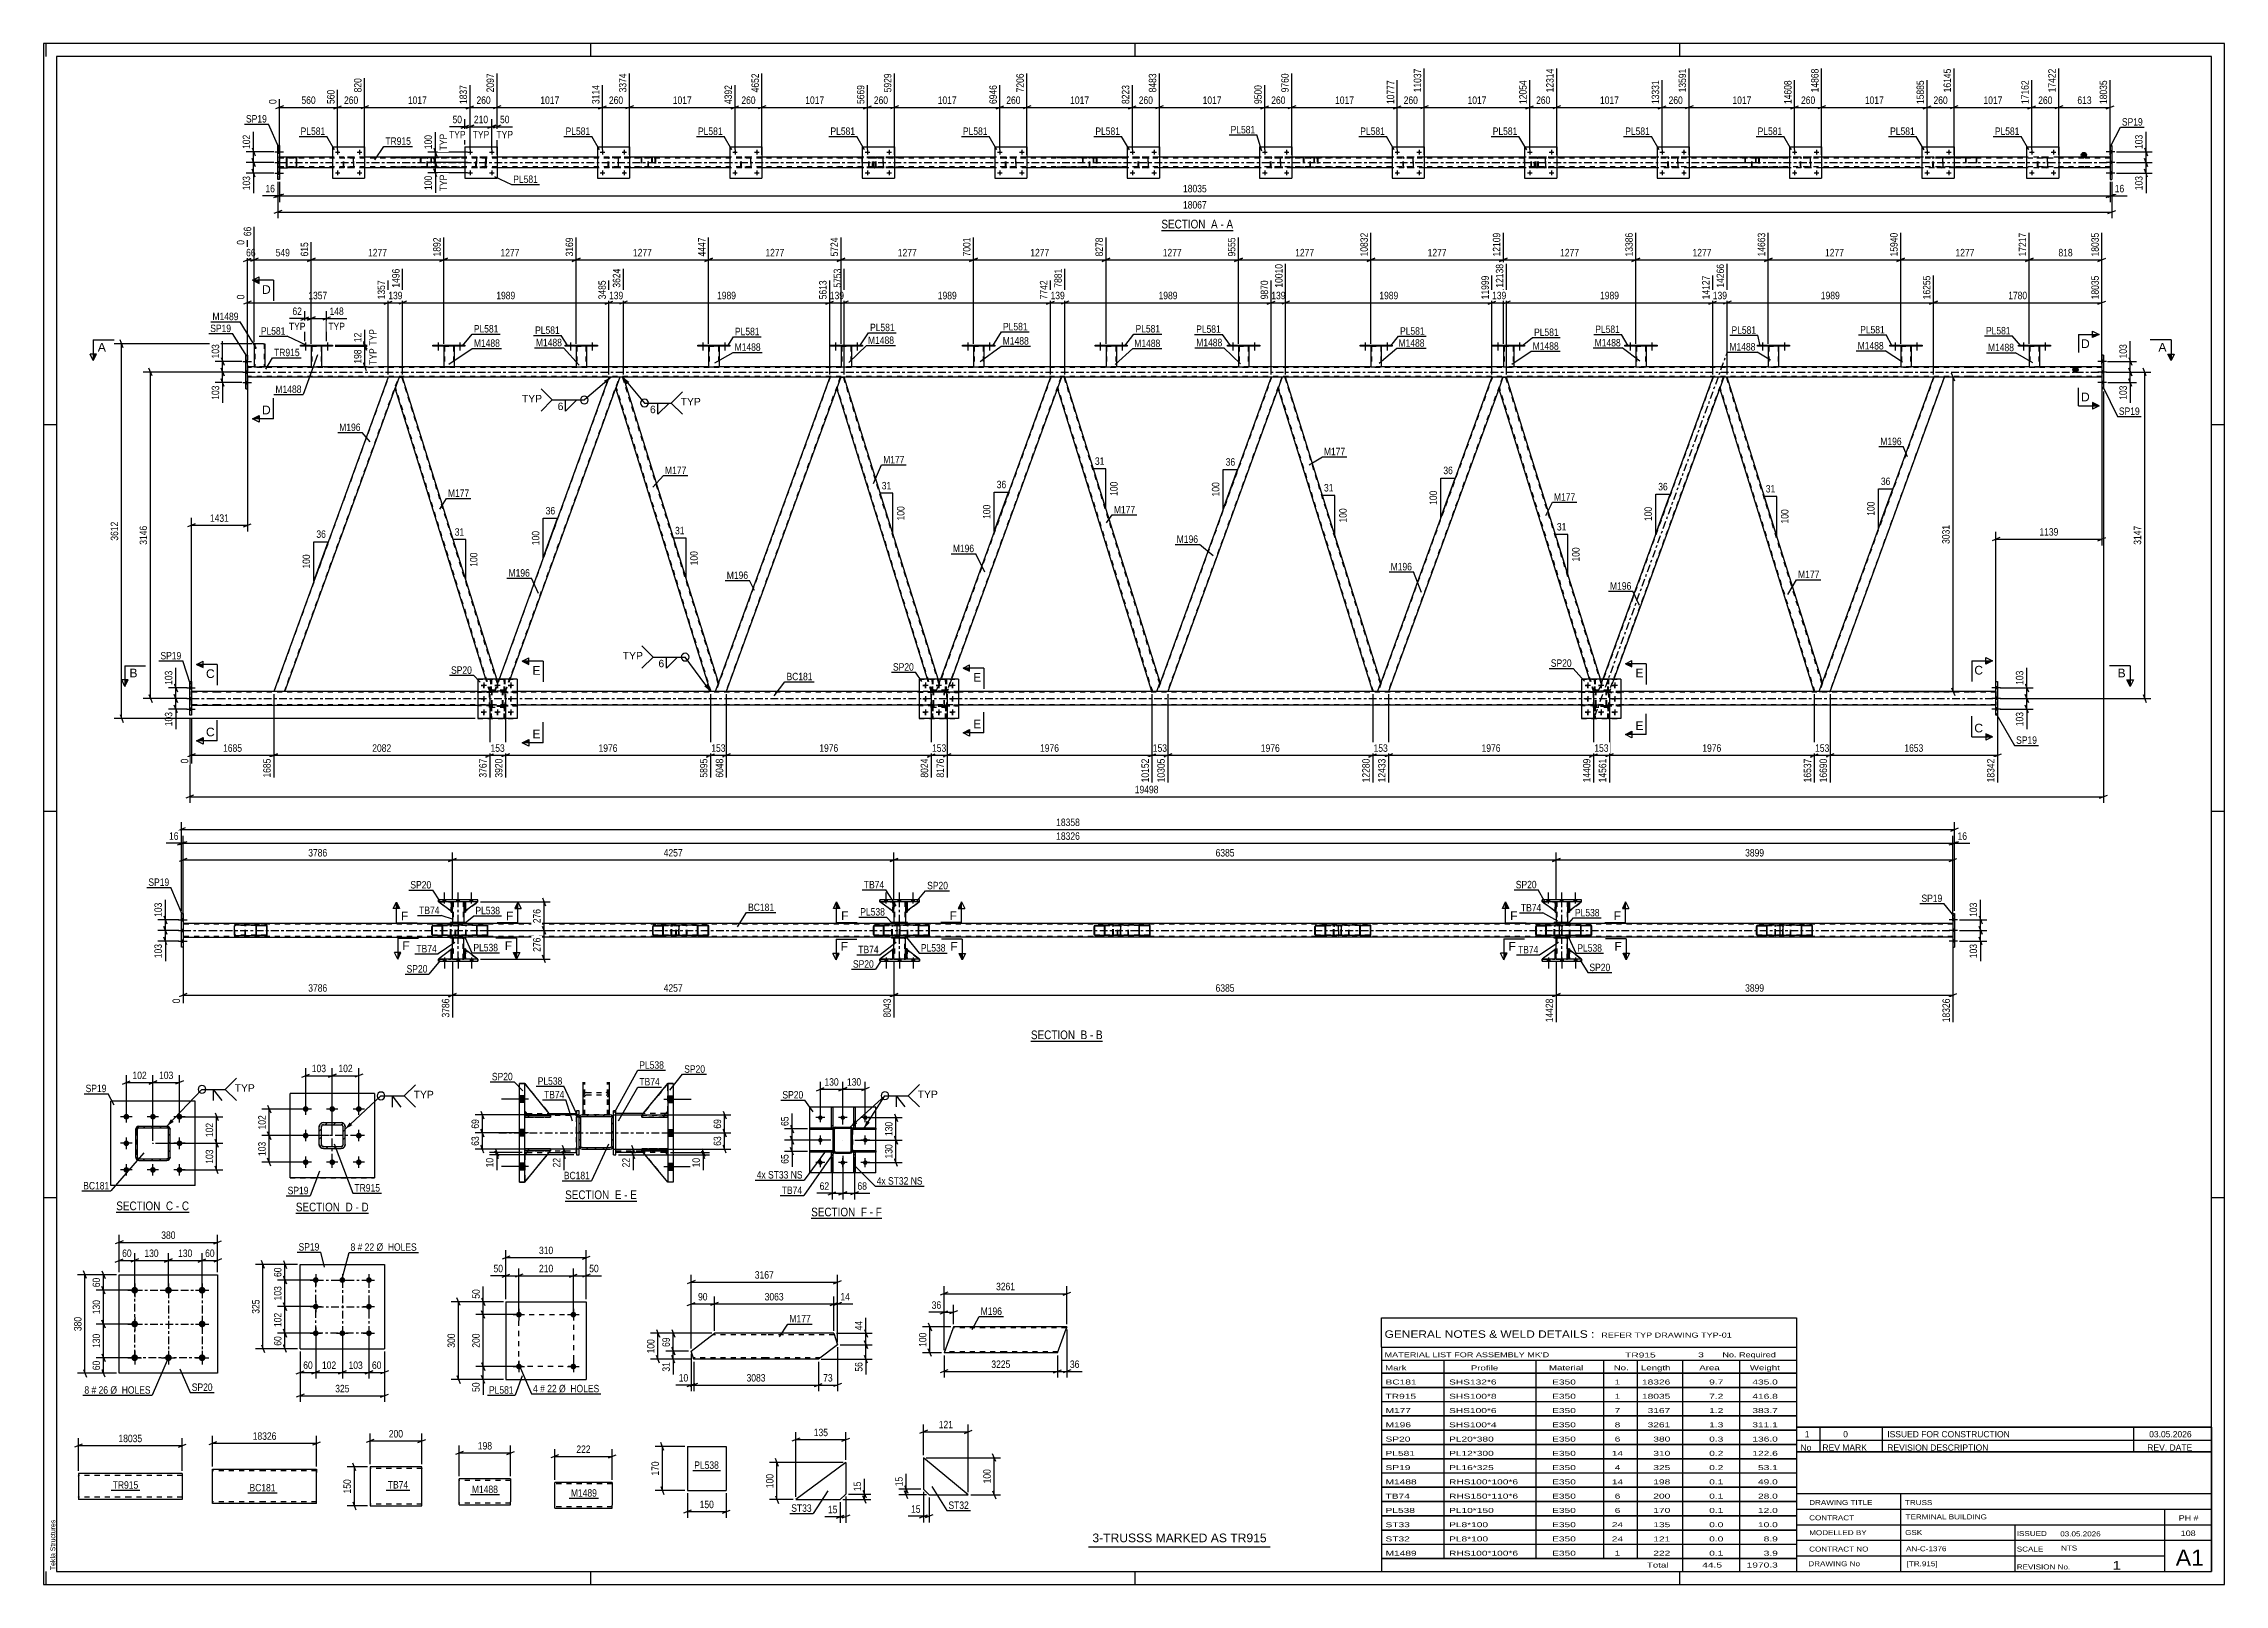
# Paper-space layout 'Layout1' of a CAD drawing. Header units: millimetres. Extents: x 0 to 841, y 0 to 594.
# The model-space entities are those that its viewports show. They can reach past a viewport. Long polylines and large blocks are cut down to what shows.
import ezdxf

# ---------------------------------------------------------------- set-up
doc = ezdxf.new("R2010")
doc.units = ezdxf.units.MM
doc.linetypes.add('DXK_LINE_DOT2', pattern=[3.9198, 1.9599, -1.9599])
doc.linetypes.add('DXK_LINE_DOT3', pattern=[5.9187, 2.979, -0.9799, 0.9799, -0.9799])
doc.layers.add('Viewport layer', color=7, linetype='Continuous', plot=False)
doc.styles.add('Arial', font='ARIAL.TTF', dxfattribs={"height": 0.2})
doc.styles.add('Arial Narrow', font='ARIALN.TTF', dxfattribs={"height": 0.2})

# ---------------------------------------------------------------- blocks, each defined once
blk = doc.blocks.new('Unknown-814521683-14122')
at = {"color": 7, "linetype": 'Continuous'}
for p, q in [((676, 60.55), (836, 60.55)), ((836, 60.55), (676, 60.55)), ((676, 60.55), (676, 55.55)), ((685, 60.55), (685, 55.55)), ((709, 60.55), (709, 55.55)), ((806, 60.55), (806, 55.55)), ((836, 60.55), (836, 55.55)), ((676, 55.55), (836, 55.55)), ((676, 55.55), (676, 51.05)), ((676, 55.55), (836, 55.55)), ((836, 51.05), (676, 51.05)), ((685, 55.55), (685, 51.05)), ((709, 55.55), (709, 51.05)), ((806, 55.55), (806, 51.05)), ((836, 55.55), (836, 51.05))]:
    blk.add_line(p, q, dxfattribs=at)
at = {"color": 7, "linetype": 'Continuous', "style": 'Arial Narrow'}
for s, height, width, p in [('1', 2.39, 1.196471, (679.16, 56.7)), ('0', 2.39, 1.196471, (694, 56.7)), ('ISSUED FOR CONSTRUCTION', 2.3861, 1.196471, (711, 56.7)), ('03.05.2026', 2.386, 1.196471, (812, 56.7)), ('No', 2.386, 1.2, (677.54, 51.55)), ('REV MARK', 2.386, 1.2, (686, 51.55)), ('REVISION DESCRIPTION', 2.3861, 1.2, (711, 51.55)), ('REV. DATE', 2.386, 1.2, (811.28, 51.55))]:
    blk.add_text(s, height=height, dxfattribs=dict(at, width=width)).set_placement(p)
blk = doc.blocks.new('Unknown-814521683-1135')
at = {"color": 5, "linetype": 'Continuous'}
for p, q in [((841, 594), (0, 594)), ((0, 594), (0, 0)), ((1, 589), (1, 594)), ((836, 589), (5, 589)), ((5, 589), (5, 5)), ((211, 589), (211, 594)), ((421, 589), (421, 594)), ((631, 589), (631, 594)), ((836, 5), (836, 589)), ((841, 0), (841, 594)), ((5, 447), (0, 447)), ((841, 447), (836, 447)), ((5, 298), (0, 298)), ((841, 298), (836, 298)), ((5, 149), (0, 149)), ((841, 149), (836, 149)), ((0, 0), (841, 0)), ((1, 0), (1, 5)), ((5, 5), (836, 5)), ((211, 0), (211, 5)), ((421, 0), (421, 5)), ((631, 0), (631, 5))]:
    blk.add_line(p, q, dxfattribs=at)
at = {"color": 174, "linetype": 'Continuous', "style": 'Arial'}
blk.add_text('Tekla Structures', height=1.9102, rotation=90, dxfattribs=at).set_placement((4.5, 5.5))
blk = doc.blocks.new('Unknown-814521683-14119')
at = {"color": 7, "linetype": 'Continuous'}
for p, q in [((676, 51.05), (676, 5)), ((676, 51.05), (836, 51.05)), ((836, 51), (836, 5)), ((676, 35), (836, 35)), ((716.14, 35), (716.14, 5)), ((676, 29), (836, 29)), ((818, 5.05), (818, 29.05)), ((676, 23), (836, 23)), ((676, 17), (836, 17)), ((760.14, 23), (760.14, 5)), ((676, 11), (818, 11)), ((676, 5), (836, 5))]:
    blk.add_line(p, q, dxfattribs=at)
at = {"color": 7, "style": 'Arial Narrow'}
for s, height, width, p in [('CONTRACT', 1.909, 1.425378, (680.88, 24.71)), ('DRAWING TITLE', 1.9089, 1.425378, (680.88, 30.61)), ('TRUSS', 1.909, 1.425378, (717.81, 30.59)), ('TERMINAL BUILDING', 1.9089, 1.425378, (718.06, 25.07)), ('MODELLED BY', 1.9089, 1.425378, (680.88, 18.98)), ('GSK', 1.909, 1.425378, (717.88, 19.04)), ('ISSUED', 1.909, 1.425378, (760.94, 18.64)), ('03.05.2026', 1.909, 1.425378, (777.69, 18.52)), ('DRAWING No', 1.909, 1.425378, (680.56, 7)), ('CONTRACT NO', 1.9089, 1.425378, (680.88, 12.66)), ('AN-C-1376', 1.909, 1.425378, (718.23, 12.78)), ('[TR.915]', 1.909, 1.425378, (718.46, 6.99)), ('SCALE', 1.909, 1.425378, (760.94, 12.65)), ('1', 3.34, 1.5, (797.91, 5.68)), ('A1', 6.204, 1.25, (822.24, 7.2)), ('REVISION No.', 1.9089, 1.425378, (760.94, 5.77))]:
    blk.add_text(s, height=height, dxfattribs=dict(at, width=width)).set_placement(p)
at = {"color": 7, "linetype": 'Continuous', "style": 'Arial Narrow'}
for s, height, width, p in [('PH #', 2.1, 1.42538, (823.4, 24.55)), ('108', 2.1, 1.42538, (824.19, 18.65)), ('NTS', 1.909, 1.425378, (778, 13.05))]:
    blk.add_text(s, height=height, dxfattribs=dict(at, width=width)).set_placement(p)
blk = doc.blocks.new('Unknown-814521683-14120')
at = {"color": 7, "linetype": 'Continuous'}
for p, q in [((516, 102.75), (676, 102.75)), ((516, 91.5), (516, 102.75)), ((676, 102.75), (676, 91.5)), ((516, 91.5), (676, 91.5)), ((516, 91.5), (516, 86.5)), ((516, 86.5), (676, 86.5)), ((516, 86.5), (516, 81.5)), ((540, 86.5), (540, 81.5)), ((575.5, 86.5), (575.5, 81.5)), ((601.5, 86.5), (601.5, 81.5)), ((614.5, 86.5), (614.5, 81.5)), ((632, 86.5), (632, 81.5)), ((654, 86.5), (654, 81.5)), ((676, 91.5), (676, 86.5)), ((676, 86.5), (676, 81.5)), ((516, 81.5), (676, 81.5)), ((516, 81.45), (516, 76.05)), ((516, 81.45), (676, 81.45)), ((516, 76.05), (676, 76.05)), ((516, 75.95), (516, 70.55)), ((516, 75.95), (676, 75.95)), ((540, 81.5), (540, 76)), ((540, 76), (540, 70.5)), ((575.5, 81.5), (575.5, 76)), ((575.5, 76), (575.5, 70.5)), ((601.5, 81.5), (601.5, 76)), ((601.5, 76), (601.5, 70.5)), ((614.5, 81.5), (614.5, 76)), ((614.5, 76), (614.5, 70.5)), ((632, 81.5), (632, 76)), ((632, 76), (632, 70.5)), ((654, 81.5), (654, 76)), ((654, 76), (654, 70.5)), ((676, 81.45), (676, 76.05)), ((676, 75.95), (676, 70.55)), ((516, 70.55), (676, 70.55)), ((516, 70.45), (516, 65.05)), ((516, 70.45), (676, 70.45)), ((540, 70.5), (540, 65)), ((575.5, 70.5), (575.5, 65)), ((601.5, 70.5), (601.5, 65)), ((614.5, 70.5), (614.5, 65)), ((632, 70.5), (632, 65)), ((654, 70.5), (654, 65)), ((676, 70.45), (676, 65.05)), ((516, 65.05), (676, 65.05)), ((516, 64.95), (516, 59.55)), ((516, 64.95), (676, 64.95)), ((516, 59.55), (676, 59.55)), ((516, 59.45), (516, 54.05)), ((516, 59.45), (676, 59.45)), ((540, 65), (540, 59.5)), ((540, 59.5), (540, 54)), ((575.5, 65), (575.5, 59.5)), ((575.5, 59.5), (575.5, 54)), ((601.5, 65), (601.5, 59.5)), ((601.5, 59.5), (601.5, 54)), ((614.5, 65), (614.5, 59.5)), ((614.5, 59.5), (614.5, 54)), ((632, 65), (632, 59.5)), ((632, 59.5), (632, 54)), ((654, 65), (654, 59.5)), ((654, 59.5), (654, 54)), ((676, 64.95), (676, 59.55)), ((676, 59.45), (676, 54.05)), ((516, 54.05), (676, 54.05)), ((516, 53.95), (516, 48.55)), ((516, 53.95), (676, 53.95)), ((540, 54), (540, 48.5)), ((575.5, 54), (575.5, 48.5)), ((601.5, 54), (601.5, 48.5)), ((614.5, 54), (614.5, 48.5)), ((632, 54), (632, 48.5)), ((654, 54), (654, 48.5)), ((676, 53.95), (676, 48.55)), ((516, 48.55), (676, 48.55)), ((516, 48.45), (516, 43.05)), ((516, 48.45), (676, 48.45)), ((516, 43.05), (676, 43.05)), ((516, 42.95), (516, 37.55)), ((516, 42.95), (676, 42.95)), ((540, 48.5), (540, 43)), ((540, 43), (540, 37.5)), ((575.5, 48.5), (575.5, 43)), ((575.5, 43), (575.5, 37.5)), ((601.5, 48.5), (601.5, 43)), ((601.5, 43), (601.5, 37.5)), ((614.5, 48.5), (614.5, 43)), ((614.5, 43), (614.5, 37.5)), ((632, 48.5), (632, 43)), ((632, 43), (632, 37.5)), ((654, 48.5), (654, 43)), ((654, 43), (654, 37.5)), ((676, 48.45), (676, 43.05)), ((676, 42.95), (676, 37.55)), ((516, 37.55), (676, 37.55)), ((516, 37.45), (516, 32.05)), ((516, 37.45), (676, 37.45)), ((540, 37.5), (540, 32)), ((575.5, 37.5), (575.5, 32)), ((601.5, 37.5), (601.5, 32)), ((614.5, 37.5), (614.5, 32)), ((632, 37.5), (632, 32)), ((654, 37.5), (654, 32)), ((676, 37.45), (676, 32.05)), ((516, 32.05), (676, 32.05)), ((516, 31.95), (516, 26.55)), ((516, 31.95), (676, 31.95)), ((516, 26.55), (676, 26.55)), ((516, 26.45), (516, 21.05)), ((516, 26.45), (676, 26.45)), ((540, 32), (540, 26.5)), ((540, 26.5), (540, 21)), ((575.5, 32), (575.5, 26.5)), ((575.5, 26.5), (575.5, 21)), ((601.5, 32), (601.5, 26.5)), ((601.5, 26.5), (601.5, 21)), ((614.5, 32), (614.5, 26.5)), ((614.5, 26.5), (614.5, 21)), ((632, 32), (632, 26.5)), ((632, 26.5), (632, 21)), ((654, 32), (654, 26.5)), ((654, 26.5), (654, 21)), ((676, 31.95), (676, 26.55)), ((676, 26.45), (676, 21.05)), ((516, 21.05), (676, 21.05)), ((516, 20.95), (516, 15.55)), ((516, 20.95), (676, 20.95)), ((540, 21), (540, 15.5)), ((575.5, 21), (575.5, 15.5)), ((601.5, 21), (601.5, 15.5)), ((614.5, 21), (614.5, 15.5)), ((632, 21), (632, 15.5)), ((654, 21), (654, 15.5)), ((676, 20.95), (676, 15.55)), ((516, 15.55), (676, 15.55)), ((516, 15.45), (516, 10.05)), ((516, 15.45), (676, 15.45)), ((516, 10.05), (676, 10.05)), ((516, 10), (676, 10)), ((516, 10), (516, 5)), ((540, 15.5), (540, 10)), ((575.5, 15.5), (575.5, 10)), ((601.5, 15.5), (601.5, 10)), ((614.5, 15.5), (614.5, 10)), ((632, 15.5), (632, 10)), ((632, 10), (632, 5)), ((654, 15.5), (654, 10)), ((654, 10), (654, 5)), ((676, 15.45), (676, 10.05)), ((676, 10), (676, 5)), ((516, 5), (676, 5))]:
    blk.add_line(p, q, dxfattribs=at)
at = {"color": 7, "style": 'Arial Narrow'}
for s, height, width, p in [('GENERAL NOTES & WELD DETAILS :', 2.8633, 1.4, (517.15, 95.06)), ('REFER TYP DRAWING TYP-01', 1.9089, 1.6, (600.7, 95.16)), ("MATERIAL LIST FOR ASSEMBLY MK'D", 1.9089, 1.6, (517.15, 87.56)), ('Mark', 1.909, 1.7, (517.34, 82.5)), ('Profile', 1.909, 1.7, (550.41, 82.5)), ('Material', 1.909, 1.7, (580.54, 82.56)), ('No.', 1.909, 1.7, (605.5, 82.56)), ('TR915', 1.909, 1.794707, (609.9, 87.47)), ('Length', 1.909, 1.7, (616, 82.56)), ('3', 1.91, 1.794707, (638.08, 87.56)), ('Area', 1.909, 1.7, (638.5, 82.56)), ('No. Required', 1.9089, 1.6, (647.41, 87.56)), ('Weight', 1.909, 1.7, (658, 82.56))]:
    blk.add_text(s, height=height, dxfattribs=dict(at, width=width)).set_placement(p)
at = {"color": 7, "linetype": 'Continuous', "style": 'Arial Narrow'}
for s, height, width, p in [('BC181', 1.909, 1.794707, (517.5, 77.06)), ('SHS132*6', 1.909, 1.794707, (542, 77.06)), ('E350', 1.909, 1.794707, (581.74, 77.06)), ('1', 1.91, 1.794707, (605.86, 77.06)), ('18326', 1.909, 1.794707, (616.4, 77.06)), ('9.7', 1.909, 1.794707, (642.32, 77.06)), ('435.0', 1.909, 1.794707, (658.96, 77.06)), ('TR915', 1.909, 1.794707, (517.5, 71.56)), ('M177', 1.909, 1.794707, (517.5, 66.06)), ('SHS100*8', 1.909, 1.794707, (542, 71.56)), ('SHS100*6', 1.909, 1.794707, (542, 66.06)), ('E350', 1.909, 1.794707, (581.74, 71.56)), ('E350', 1.909, 1.794707, (581.74, 66.06)), ('7', 1.91, 1.794707, (605.86, 66.06)), ('1', 1.91, 1.794707, (605.86, 71.56)), ('18035', 1.909, 1.794707, (616.4, 71.56)), ('3167', 1.909, 1.794707, (618.58, 66.06)), ('7.2', 1.909, 1.794707, (642.32, 71.56)), ('1.2', 1.909, 1.794707, (642.32, 66.06)), ('416.8', 1.909, 1.794707, (658.96, 71.56)), ('383.7', 1.909, 1.794707, (658.96, 66.06)), ('M196', 1.909, 1.794707, (517.5, 60.56)), ('SHS100*4', 1.909, 1.794707, (542, 60.56)), ('E350', 1.909, 1.794707, (581.74, 60.56)), ('8', 1.91, 1.794707, (605.86, 60.56)), ('3261', 1.909, 1.794707, (618.58, 60.56)), ('1.3', 1.909, 1.794707, (642.32, 60.56)), ('311.1', 1.909, 1.794707, (658.96, 60.56)), ('SP20', 1.909, 1.794707, (517.5, 55.06)), ('PL581', 1.909, 1.794707, (517.5, 49.56)), ('PL20*380', 1.909, 1.794707, (542, 55.06)), ('PL12*300', 1.909, 1.794707, (542, 49.56)), ('E350', 1.909, 1.794707, (581.74, 55.06)), ('E350', 1.909, 1.794707, (581.74, 49.56)), ('14', 1.909, 1.794707, (604.76, 49.56)), ('6', 1.91, 1.794707, (605.86, 55.06)), ('380', 1.909, 1.794707, (620.77, 55.06)), ('310', 1.909, 1.794707, (620.77, 49.56)), ('0.3', 1.909, 1.794707, (642.32, 55.06)), ('0.2', 1.909, 1.794707, (642.32, 49.56)), ('136.0', 1.909, 1.794707, (658.96, 55.06)), ('122.6', 1.909, 1.794707, (658.96, 49.56)), ('SP19', 1.909, 1.794707, (517.5, 44.06)), ('PL16*325', 1.909, 1.794707, (542, 44.06)), ('E350', 1.909, 1.794707, (581.74, 44.06)), ('4', 1.91, 1.794707, (605.86, 44.06)), ('325', 1.909, 1.794707, (620.77, 44.06)), ('0.2', 1.909, 1.794707, (642.32, 44.06)), ('53.1', 1.909, 1.794707, (661.14, 44.06)), ('TB74', 1.909, 1.794707, (517.5, 33.06)), ('M1488', 1.909, 1.794707, (517.5, 38.56)), ('RHS100*100*6', 1.9089, 1.794707, (542, 38.56)), ('RHS150*110*6', 1.9089, 1.794707, (542, 33.06)), ('E350', 1.909, 1.794707, (581.74, 38.56)), ('E350', 1.909, 1.794707, (581.74, 33.06)), ('14', 1.909, 1.794707, (604.76, 38.56)), ('6', 1.91, 1.794707, (605.86, 33.06)), ('200', 1.909, 1.794707, (620.77, 33.06)), ('198', 1.909, 1.794707, (620.77, 38.56)), ('0.1', 1.909, 1.794707, (642.32, 38.56)), ('0.1', 1.909, 1.794707, (642.32, 33.06)), ('49.0', 1.909, 1.794707, (661.14, 38.56)), ('28.0', 1.909, 1.794707, (661.14, 33.06)), ('PL538', 1.909, 1.794707, (517.5, 27.56)), ('PL10*150', 1.909, 1.794707, (542, 27.56)), ('E350', 1.909, 1.794707, (581.74, 27.56)), ('6', 1.91, 1.794707, (605.86, 27.56)), ('170', 1.909, 1.794707, (620.77, 27.56)), ('0.1', 1.909, 1.794707, (642.32, 27.56)), ('12.0', 1.909, 1.794707, (661.14, 27.56)), ('ST33', 1.909, 1.794707, (517.5, 22.06)), ('ST32', 1.909, 1.794707, (517.5, 16.56)), ('PL8*100', 1.909, 1.794707, (542, 22.06)), ('PL8*100', 1.909, 1.794707, (542, 16.56)), ('E350', 1.909, 1.794707, (581.74, 22.06)), ('E350', 1.909, 1.794707, (581.74, 16.56)), ('24', 1.909, 1.794707, (604.76, 22.06)), ('24', 1.909, 1.794707, (604.76, 16.56)), ('135', 1.909, 1.794707, (620.77, 22.06)), ('121', 1.909, 1.794707, (620.77, 16.56)), ('0.0', 1.909, 1.794707, (642.32, 22.06)), ('0.0', 1.909, 1.794707, (642.32, 16.56)), ('10.0', 1.909, 1.794707, (661.14, 22.06)), ('8.9', 1.909, 1.794707, (663.33, 16.56)), ('M1489', 1.909, 1.794707, (517.5, 11.06)), ('RHS100*100*6', 1.9089, 1.794707, (542, 11.06)), ('E350', 1.909, 1.794707, (581.74, 11.06)), ('1', 1.91, 1.794707, (605.86, 11.06)), ('Total', 1.909, 1.7, (618.33, 6.5)), ('222', 1.909, 1.794707, (620.77, 11.06)), ('0.1', 1.909, 1.794707, (642.32, 11.06)), ('1970.3', 1.909, 1.794707, (656.77, 6.5)), ('3.9', 1.909, 1.794707, (663.33, 11.06)), ('44.5', 1.909, 1.794707, (639.64, 6.5))]:
    blk.add_text(s, height=height, dxfattribs=dict(at, width=width)).set_placement(p)
blk = doc.blocks.new('Unknown-814521683-14121')
at = {"color": 7, "linetype": 'Continuous'}
blk.add_line((403, 14.5), (473, 14.5), dxfattribs=at)
at = {"color": 7, "style": 'Arial'}
blk.add_text('3-TRUSSS MARKED AS TR915', height=3.3428, dxfattribs=at).set_placement((404.45, 16.25))
blk = doc.blocks.new('Unknown-814521683-11 - 4986')
at = {"color": 6, "linetype": 'Continuous'}
blk.add_line((431.06, 522.01), (458.71, 522.01), dxfattribs=at)
at = {"color": 0, "linetype": 'Continuous'}
blk.add_wipeout([(449.17, 522.76), (449.17, 526.26), (431.06, 526.26), (431.06, 522.76)], dxfattribs=at)
blk.add_wipeout([(452.78, 522.76), (452.78, 526.26), (450.22, 526.26), (450.22, 522.76)], dxfattribs=at)
at = {"color": 7, "linetype": 'Continuous', "style": 'Arial Narrow'}
blk.add_text('SECTION ', height=3.34, dxfattribs=at).set_placement((431.06, 522.76))
at = {"color": 0, "linetype": 'Continuous'}
blk.add_wipeout([(455.1, 522.76), (455.1, 526.26), (453.83, 526.26), (453.83, 522.76)], dxfattribs=at)
blk.add_wipeout([(458.71, 522.76), (458.71, 526.26), (456.15, 526.26), (456.15, 522.76)], dxfattribs=at)
at = {"color": 7, "linetype": 'Continuous', "style": 'Arial Narrow'}
for s, p in [('A', (450.22, 522.76)), ('-', (453.83, 522.76)), ('A', (456.15, 522.76))]:
    blk.add_text(s, height=3.34, dxfattribs=at).set_placement(p)
blk = doc.blocks.new('Unknown-814521683-12 - 2731')
at = {"color": 6, "linetype": 'Continuous'}
blk.add_line((380.76, 209.45), (408.41, 209.45), dxfattribs=at)
at = {"color": 0, "linetype": 'Continuous'}
blk.add_wipeout([(398.87, 210.2), (398.87, 213.7), (380.76, 213.7), (380.76, 210.2)], dxfattribs=at)
blk.add_wipeout([(402.48, 210.2), (402.48, 213.7), (399.92, 213.7), (399.92, 210.2)], dxfattribs=at)
at = {"color": 7, "linetype": 'Continuous', "style": 'Arial Narrow'}
blk.add_text('SECTION ', height=3.34, dxfattribs=at).set_placement((380.76, 210.2))
at = {"color": 0, "linetype": 'Continuous'}
blk.add_wipeout([(404.8, 210.2), (404.8, 213.7), (403.53, 213.7), (403.53, 210.2)], dxfattribs=at)
blk.add_wipeout([(408.41, 210.2), (408.41, 213.7), (405.85, 213.7), (405.85, 210.2)], dxfattribs=at)
at = {"color": 7, "linetype": 'Continuous', "style": 'Arial Narrow'}
for s, p in [('B', (399.92, 210.2)), ('-', (403.53, 210.2)), ('B', (405.85, 210.2))]:
    blk.add_text(s, height=3.34, dxfattribs=at).set_placement(p)
blk = doc.blocks.new('Unknown-814521683-13 - 1372')
at = {"color": 6, "linetype": 'Continuous'}
blk.add_line((28.02, 143.51), (56.09, 143.51), dxfattribs=at)
at = {"color": 0, "linetype": 'Continuous'}
blk.add_wipeout([(46.13, 144.26), (46.13, 147.76), (28.02, 147.76), (28.02, 144.26)], dxfattribs=at)
blk.add_wipeout([(49.95, 144.26), (49.95, 147.76), (47.18, 147.76), (47.18, 144.26)], dxfattribs=at)
at = {"color": 7, "linetype": 'Continuous', "style": 'Arial Narrow'}
blk.add_text('SECTION ', height=3.34, dxfattribs=at).set_placement((28.02, 144.26))
at = {"color": 0, "linetype": 'Continuous'}
blk.add_wipeout([(52.27, 144.26), (52.27, 147.76), (51, 147.76), (51, 144.26)], dxfattribs=at)
blk.add_wipeout([(56.09, 144.26), (56.09, 147.76), (53.32, 147.76), (53.32, 144.26)], dxfattribs=at)
at = {"color": 7, "linetype": 'Continuous', "style": 'Arial Narrow'}
for s, p in [('C', (47.18, 144.26)), ('-', (51, 144.26)), ('C', (53.32, 144.26))]:
    blk.add_text(s, height=3.34, dxfattribs=at).set_placement(p)
blk = doc.blocks.new('Unknown-814521683-14 - 6501')
at = {"color": 6, "linetype": 'Continuous'}
blk.add_line((97.27, 143.06), (125.34, 143.06), dxfattribs=at)
at = {"color": 0, "linetype": 'Continuous'}
blk.add_wipeout([(115.38, 143.81), (115.38, 147.31), (97.27, 147.31), (97.27, 143.81)], dxfattribs=at)
blk.add_wipeout([(119.2, 143.81), (119.2, 147.31), (116.43, 147.31), (116.43, 143.81)], dxfattribs=at)
at = {"color": 7, "linetype": 'Continuous', "style": 'Arial Narrow'}
blk.add_text('SECTION ', height=3.34, dxfattribs=at).set_placement((97.27, 143.81))
at = {"color": 0, "linetype": 'Continuous'}
blk.add_wipeout([(121.53, 143.81), (121.53, 147.31), (120.25, 147.31), (120.25, 143.81)], dxfattribs=at)
blk.add_wipeout([(125.34, 143.81), (125.34, 147.31), (122.58, 147.31), (122.58, 143.81)], dxfattribs=at)
at = {"color": 7, "linetype": 'Continuous', "style": 'Arial Narrow'}
for s, p in [('D', (116.43, 143.81)), ('-', (120.25, 143.81)), ('D', (122.58, 143.81))]:
    blk.add_text(s, height=3.34, dxfattribs=at).set_placement(p)
blk = doc.blocks.new('Unknown-814521683-15 - 6751')
at = {"color": 6, "linetype": 'Continuous'}
blk.add_line((201.12, 147.79), (228.77, 147.79), dxfattribs=at)
at = {"color": 0, "linetype": 'Continuous'}
blk.add_wipeout([(219.23, 148.54), (219.23, 152.04), (201.12, 152.04), (201.12, 148.54)], dxfattribs=at)
blk.add_wipeout([(222.83, 148.54), (222.83, 152.04), (220.28, 152.04), (220.28, 148.54)], dxfattribs=at)
at = {"color": 7, "linetype": 'Continuous', "style": 'Arial Narrow'}
blk.add_text('SECTION ', height=3.34, dxfattribs=at).set_placement((201.12, 148.54))
at = {"color": 0, "linetype": 'Continuous'}
blk.add_wipeout([(225.16, 148.54), (225.16, 152.04), (223.88, 152.04), (223.88, 148.54)], dxfattribs=at)
blk.add_wipeout([(228.77, 148.54), (228.77, 152.04), (226.21, 152.04), (226.21, 148.54)], dxfattribs=at)
at = {"color": 7, "linetype": 'Continuous', "style": 'Arial Narrow'}
for s, p in [('E', (220.28, 148.54)), ('E', (226.21, 148.54)), ('-', (223.88, 148.54))]:
    blk.add_text(s, height=3.34, dxfattribs=at).set_placement(p)
blk = doc.blocks.new('Unknown-814521683-17 - 2369')
at = {"color": 6, "linetype": 'Continuous'}
blk.add_line((296.01, 141.14), (323.23, 141.14), dxfattribs=at)
at = {"color": 0, "linetype": 'Continuous'}
blk.add_wipeout([(314.12, 141.89), (314.12, 145.39), (296.01, 145.39), (296.01, 141.89)], dxfattribs=at)
blk.add_wipeout([(317.51, 141.89), (317.51, 145.39), (315.17, 145.39), (315.17, 141.89)], dxfattribs=at)
at = {"color": 7, "linetype": 'Continuous', "style": 'Arial Narrow'}
blk.add_text('SECTION ', height=3.34, dxfattribs=at).set_placement((296.01, 141.89))
at = {"color": 0, "linetype": 'Continuous'}
blk.add_wipeout([(319.84, 141.89), (319.84, 145.39), (318.56, 145.39), (318.56, 141.89)], dxfattribs=at)
blk.add_wipeout([(323.23, 141.89), (323.23, 145.39), (320.89, 145.39), (320.89, 141.89)], dxfattribs=at)
at = {"color": 7, "linetype": 'Continuous', "style": 'Arial Narrow'}
for s, p in [('F', (315.17, 141.89)), ('-', (318.56, 141.89)), ('F', (320.89, 141.89))]:
    blk.add_text(s, height=3.34, dxfattribs=at).set_placement(p)
blk = doc.blocks.new('Bolt-814521683-5054 - 4986')
at = {"linetype": 'Continuous'}
for points in [[(797.6, 551.83), (797.6, 552.71), (796.96, 552.71), (796.96, 551.83)], [(797.6, 551.83), (797.6, 552.71), (796.96, 552.71), (796.96, 551.83)], [(797.6, 551.83), (797.6, 552.71), (796.96, 552.71), (796.96, 551.83)], [(797.6, 547.73), (797.6, 548.61), (796.96, 548.61), (796.96, 547.73)], [(797.6, 547.73), (797.6, 548.61), (796.96, 548.61), (796.96, 547.73)], [(797.6, 543.63), (797.6, 544.51), (796.96, 544.51), (796.96, 543.63)], [(797.6, 543.63), (797.6, 544.51), (796.96, 544.51), (796.96, 543.63)], [(797.6, 543.63), (797.6, 544.51), (796.96, 544.51), (796.96, 543.63)]]:
    blk.add_hatch(color=1, dxfattribs=at).paths.add_polyline_path(points)
at = {"color": 1, "linetype": 'Continuous'}
for p, q in [((798.76, 552.27), (795.44, 552.27)), ((798.76, 552.27), (795.44, 552.27)), ((798.76, 552.27), (795.44, 552.27)), ((798.76, 548.17), (795.44, 548.17)), ((798.76, 548.17), (795.44, 548.17)), ((797.6, 552.71), (796.96, 552.71)), ((797.6, 552.71), (796.96, 552.71)), ((797.6, 552.71), (796.96, 552.71)), ((797.6, 551.83), (796.96, 551.83)), ((797.6, 551.83), (796.96, 551.83)), ((797.6, 551.83), (796.96, 551.83)), ((797.6, 548.61), (796.96, 548.61)), ((797.6, 548.61), (796.96, 548.61)), ((797.6, 547.73), (796.96, 547.73)), ((797.6, 547.73), (796.96, 547.73)), ((798.76, 544.07), (795.44, 544.07)), ((798.76, 544.07), (795.44, 544.07)), ((798.76, 544.07), (795.44, 544.07)), ((797.6, 544.51), (796.96, 544.51)), ((797.6, 544.51), (796.96, 544.51)), ((797.6, 544.51), (796.96, 544.51)), ((797.6, 543.63), (796.96, 543.63)), ((797.6, 543.63), (796.96, 543.63)), ((797.6, 543.63), (796.96, 543.63))]:
    blk.add_line(p, q, dxfattribs=at)
blk = doc.blocks.new('Bolt-814521683-5159 - 4986')
at = {"linetype": 'Continuous'}
for points in [[(675.72, 544.17, -1), (674.84, 544.17, -1)], [(684.12, 544.17, -1), (683.24, 544.17, -1)]]:
    blk.add_hatch(color=1, dxfattribs=at).paths.add_polyline_path(points)
at = {"color": 1, "linetype": 'Continuous'}
for p, q in [((674.4, 544.17), (676.16, 544.17)), ((675.28, 545.05), (675.28, 543.29)), ((682.8, 544.17), (684.56, 544.17)), ((683.68, 545.05), (683.68, 543.29))]:
    blk.add_line(p, q, dxfattribs=at)
blk = doc.blocks.new('Bolt-814521683-5167 - 4986')
at = {"linetype": 'Continuous'}
for points in [[(215.99, 544.17, -1), (215.11, 544.17, -1)], [(224.39, 544.17, -1), (223.51, 544.17, -1)]]:
    blk.add_hatch(color=1, dxfattribs=at).paths.add_polyline_path(points)
at = {"color": 1, "linetype": 'Continuous'}
for p, q in [((214.67, 544.17), (216.43, 544.17)), ((215.55, 545.05), (215.55, 543.29)), ((223.07, 544.17), (224.83, 544.17)), ((223.95, 545.05), (223.95, 543.29))]:
    blk.add_line(p, q, dxfattribs=at)
blk = doc.blocks.new('Part-814521683-5062 - 4986')
at = {"color": 7, "linetype": 'DXK_LINE_DOT2'}
for p, q in [((371, 549.69), (371.03, 549.87)), ((371.03, 549.87), (371, 549.69)), ((371, 546.65), (371, 549.69)), ((371.24, 549.69), (371.25, 549.78)), ((371.24, 546.65), (371.24, 549.69)), ((371.25, 549.78), (371.31, 549.86)), ((371.29, 550.13), (371.48, 550.17)), ((371.48, 550.17), (371.29, 550.13)), ((371.31, 549.86), (371.38, 549.91)), ((371.38, 549.91), (371.48, 549.93)), ((374.52, 550.17), (371.48, 550.17)), ((374.52, 549.93), (371.48, 549.93)), ((374.52, 550.17), (374.7, 550.13)), ((374.7, 550.13), (374.52, 550.17)), ((374.52, 549.93), (374.61, 549.91)), ((374.61, 549.91), (374.69, 549.86)), ((374.69, 549.86), (374.74, 549.78)), ((374.74, 549.78), (374.76, 549.69)), ((374.76, 549.69), (374.76, 546.65)), ((374.96, 549.87), (375, 549.69)), ((375, 549.69), (374.96, 549.87)), ((375, 546.65), (375, 549.69)), ((371.03, 546.46), (371, 546.65)), ((371, 546.65), (371.03, 546.46)), ((371.25, 546.55), (371.24, 546.65)), ((371.31, 546.48), (371.25, 546.55)), ((371.48, 546.17), (371.29, 546.2)), ((371.29, 546.2), (371.48, 546.17)), ((371.38, 546.42), (371.31, 546.48)), ((371.48, 546.41), (371.38, 546.42)), ((374.52, 546.41), (371.48, 546.41)), ((374.52, 546.17), (371.48, 546.17)), ((374.61, 546.42), (374.52, 546.41)), ((374.7, 546.2), (374.52, 546.17)), ((374.52, 546.17), (374.7, 546.2)), ((374.69, 546.48), (374.61, 546.42)), ((374.74, 546.55), (374.69, 546.48)), ((374.76, 546.65), (374.74, 546.55)), ((375, 546.65), (374.96, 546.46)), ((374.96, 546.46), (375, 546.65))]:
    blk.add_line(p, q, dxfattribs=at)
at = {"color": 7, "linetype": 'DXK_LINE_DOT3'}
blk.add_line((373, 548.17), (373, 548.17), dxfattribs=at)
at = {"color": 7, "linetype": 'DXK_LINE_DOT2'}
for centre, start, end in [((371.48, 549.69), 112.5, 157.5), ((371.48, 549.69), 112.5, 157.5), ((374.52, 549.69), 22.5, 67.5), ((374.52, 549.69), 22.5, 67.5), ((371.48, 546.65), 202.5, 247.5), ((371.48, 546.65), 202.5, 247.5), ((374.52, 546.65), 292.5, 337.5), ((374.52, 546.65), 292.5, 337.5)]:
    blk.add_arc(centre, 0.48, start, end, dxfattribs=at)
blk = doc.blocks.new('Bolt-814521683-5165 - 4986')
at = {"linetype": 'Continuous'}
for points in [[(164.91, 544.17, -1), (164.03, 544.17, -1)], [(173.31, 544.17, -1), (172.43, 544.17, -1)]]:
    blk.add_hatch(color=1, dxfattribs=at).paths.add_polyline_path(points)
at = {"color": 1, "linetype": 'Continuous'}
for p, q in [((163.59, 544.17), (165.35, 544.17)), ((164.47, 545.05), (164.47, 543.29)), ((171.99, 544.17), (173.75, 544.17)), ((172.87, 545.05), (172.87, 543.29))]:
    blk.add_line(p, q, dxfattribs=at)
blk = doc.blocks.new('Bolt-814521683-5144 - 4986')
at = {"linetype": 'Continuous'}
for points in [[(369.24, 552.17, -1), (368.36, 552.17, -1)], [(377.64, 552.17, -1), (376.76, 552.17, -1)]]:
    blk.add_hatch(color=1, dxfattribs=at).paths.add_polyline_path(points)
at = {"color": 1, "linetype": 'Continuous'}
for p, q in [((367.92, 552.17), (369.68, 552.17)), ((368.8, 553.05), (368.8, 551.29)), ((376.32, 552.17), (378.08, 552.17)), ((377.2, 553.05), (377.2, 551.29))]:
    blk.add_line(p, q, dxfattribs=at)
blk = doc.blocks.new('Part-814521683-5061 - 4986')
at = {"color": 7, "linetype": 'DXK_LINE_DOT2'}
for p, q in [((233.11, 549.87), (233.09, 549.69)), ((233.09, 546.65), (233.09, 549.69)), ((233.17, 550.03), (233.11, 549.87)), ((233.26, 550.13), (233.17, 550.03)), ((233.22, 549.69), (233.23, 549.78)), ((233.22, 546.65), (233.22, 549.69)), ((233.23, 549.78), (233.26, 549.86)), ((233.36, 550.17), (233.26, 550.13)), ((233.26, 549.86), (233.31, 549.91)), ((233.31, 549.91), (233.36, 549.93)), ((245.52, 550.17), (233.36, 550.17)), ((245.52, 549.93), (233.36, 549.93)), ((234.64, 550.17), (234.64, 549.93)), ((235.64, 550.13), (235.45, 550.17)), ((235.45, 549.93), (235.55, 549.91)), ((235.55, 549.91), (235.63, 549.86)), ((235.63, 549.86), (235.68, 549.78)), ((235.68, 549.78), (235.7, 549.69)), ((235.7, 549.69), (235.7, 546.65)), ((235.94, 549.77), (235.92, 549.87)), ((235.95, 549.69), (235.94, 549.77)), ((235.95, 549.69), (235.95, 546.65)), ((233.11, 546.46), (233.09, 546.65)), ((233.16, 546.34), (233.11, 546.46)), ((233.17, 546.31), (233.16, 546.34)), ((233.17, 546.31), (233.26, 546.2)), ((233.23, 546.55), (233.22, 546.65)), ((233.26, 546.48), (233.23, 546.55)), ((233.31, 546.42), (233.26, 546.48)), ((233.26, 546.2), (233.36, 546.17)), ((233.36, 546.41), (233.31, 546.42)), ((245.52, 546.41), (233.36, 546.41)), ((245.52, 546.17), (233.36, 546.17)), ((234.64, 546.17), (234.64, 546.41)), ((235.55, 546.42), (235.45, 546.41)), ((235.45, 546.17), (235.64, 546.2)), ((235.63, 546.48), (235.55, 546.42)), ((235.68, 546.55), (235.63, 546.48)), ((235.7, 546.65), (235.68, 546.55)), ((235.92, 546.46), (235.94, 546.56)), ((235.94, 546.56), (235.95, 546.65))]:
    blk.add_line(p, q, dxfattribs=at)
blk.add_arc((235.47, 549.67), 0.492, 23.84941, 68.8059, dxfattribs=at)
blk = doc.blocks.new('Part-814521683-5058 - 4986')
at = {"color": 7, "linetype": 'DXK_LINE_DOT2'}
for p, q in [((488.51, 549.87), (488.49, 549.69)), ((488.49, 546.65), (488.49, 549.69)), ((488.57, 550.03), (488.51, 549.87)), ((488.66, 550.13), (488.57, 550.03)), ((488.63, 549.69), (488.64, 549.78)), ((488.63, 546.65), (488.63, 549.69)), ((488.64, 549.78), (488.67, 549.86)), ((488.76, 550.17), (488.66, 550.13)), ((488.67, 549.86), (488.71, 549.91)), ((488.71, 549.91), (488.76, 549.93)), ((500.92, 550.17), (488.76, 550.17)), ((500.92, 549.93), (488.76, 549.93)), ((490.04, 550.17), (490.04, 549.93)), ((491.05, 550.13), (490.85, 550.17)), ((490.85, 549.93), (490.95, 549.91)), ((490.95, 549.91), (491.03, 549.86)), ((491.03, 549.86), (491.09, 549.78)), ((491.09, 549.78), (491.1, 549.69)), ((491.1, 549.69), (491.1, 546.65)), ((491.34, 549.77), (491.32, 549.87)), ((491.36, 549.69), (491.34, 549.77)), ((491.36, 549.69), (491.36, 546.65)), ((488.49, 546.65), (488.51, 546.46)), ((488.51, 546.46), (488.57, 546.31)), ((488.57, 546.31), (488.66, 546.2)), ((488.64, 546.55), (488.63, 546.65)), ((488.67, 546.48), (488.64, 546.55)), ((488.66, 546.2), (488.76, 546.17)), ((488.71, 546.42), (488.67, 546.48)), ((488.76, 546.41), (488.71, 546.42)), ((500.92, 546.41), (488.76, 546.41)), ((500.92, 546.17), (488.76, 546.17)), ((490.04, 546.17), (490.04, 546.41)), ((490.95, 546.42), (490.85, 546.41)), ((490.85, 546.17), (491.05, 546.2)), ((491.03, 546.48), (490.95, 546.42)), ((491.09, 546.55), (491.03, 546.48)), ((491.1, 546.65), (491.09, 546.55)), ((491.32, 546.46), (491.34, 546.56)), ((491.34, 546.56), (491.36, 546.65))]:
    blk.add_line(p, q, dxfattribs=at)
blk.add_arc((490.87, 549.67), 0.492, 23.84941, 68.8059, dxfattribs=at)
blk = doc.blocks.new('Bolt-814521683-5219 - 4986')
at = {"linetype": 'Continuous'}
for points in [[(726.8, 544.17, -1), (725.92, 544.17, -1)], [(735.2, 544.17, -1), (734.32, 544.17, -1)]]:
    blk.add_hatch(color=1, dxfattribs=at).paths.add_polyline_path(points)
at = {"color": 1, "linetype": 'Continuous'}
for p, q in [((725.48, 544.17), (727.24, 544.17)), ((726.36, 545.05), (726.36, 543.29)), ((733.88, 544.17), (735.64, 544.17)), ((734.76, 545.05), (734.76, 543.29))]:
    blk.add_line(p, q, dxfattribs=at)
blk = doc.blocks.new('Bolt-814521683-5010 - 4986')
at = {"linetype": 'Continuous'}
for points in [[(90.98, 551.83), (90.98, 552.71), (90.34, 552.71), (90.34, 551.83)], [(90.98, 551.83), (90.98, 552.71), (90.34, 552.71), (90.34, 551.83)], [(90.98, 551.83), (90.98, 552.71), (90.34, 552.71), (90.34, 551.83)], [(90.98, 547.73), (90.98, 548.61), (90.34, 548.61), (90.34, 547.73)], [(90.98, 547.73), (90.98, 548.61), (90.34, 548.61), (90.34, 547.73)], [(90.98, 543.63), (90.98, 544.51), (90.34, 544.51), (90.34, 543.63)], [(90.98, 543.63), (90.98, 544.51), (90.34, 544.51), (90.34, 543.63)], [(90.98, 543.63), (90.98, 544.51), (90.34, 544.51), (90.34, 543.63)]]:
    blk.add_hatch(color=1, dxfattribs=at).paths.add_polyline_path(points)
at = {"color": 1, "linetype": 'Continuous'}
for p, q in [((89.18, 552.27), (92.5, 552.27)), ((89.18, 552.27), (92.5, 552.27)), ((89.18, 552.27), (92.5, 552.27)), ((89.18, 548.17), (92.5, 548.17)), ((89.18, 548.17), (92.5, 548.17)), ((90.34, 552.71), (90.98, 552.71)), ((90.34, 552.71), (90.98, 552.71)), ((90.34, 552.71), (90.98, 552.71)), ((90.34, 551.83), (90.98, 551.83)), ((90.34, 551.83), (90.98, 551.83)), ((90.34, 551.83), (90.98, 551.83)), ((90.34, 548.61), (90.98, 548.61)), ((90.34, 548.61), (90.98, 548.61)), ((90.34, 547.73), (90.98, 547.73)), ((90.34, 547.73), (90.98, 547.73)), ((89.18, 544.07), (92.5, 544.07)), ((89.18, 544.07), (92.5, 544.07)), ((89.18, 544.07), (92.5, 544.07)), ((90.34, 544.51), (90.98, 544.51)), ((90.34, 544.51), (90.98, 544.51)), ((90.34, 544.51), (90.98, 544.51)), ((90.34, 543.63), (90.98, 543.63)), ((90.34, 543.63), (90.98, 543.63)), ((90.34, 543.63), (90.98, 543.63))]:
    blk.add_line(p, q, dxfattribs=at)
blk = doc.blocks.new('Part-814521683-5059 - 4986')
at = {"color": 7, "linetype": 'DXK_LINE_DOT2'}
for p, q in [((403.38, 549.87), (403.36, 549.69)), ((403.36, 546.65), (403.36, 549.69)), ((403.44, 550.03), (403.38, 549.87)), ((403.52, 550.13), (403.44, 550.03)), ((403.49, 549.69), (403.5, 549.78)), ((403.49, 546.65), (403.49, 549.69)), ((403.5, 549.78), (403.53, 549.86)), ((403.63, 550.17), (403.52, 550.13)), ((403.53, 549.86), (403.58, 549.91)), ((403.58, 549.91), (403.63, 549.93)), ((415.78, 550.17), (403.63, 550.17)), ((415.78, 549.93), (403.63, 549.93)), ((404.9, 550.17), (404.9, 549.93)), ((405.91, 550.13), (405.72, 550.17)), ((405.72, 549.93), (405.82, 549.91)), ((405.82, 549.91), (405.9, 549.86)), ((405.9, 549.86), (405.95, 549.78)), ((405.95, 549.78), (405.97, 549.69)), ((405.97, 549.69), (405.97, 546.65)), ((406.2, 549.77), (406.18, 549.87)), ((406.22, 549.69), (406.2, 549.77)), ((406.22, 549.69), (406.22, 546.65)), ((403.36, 546.65), (403.38, 546.46)), ((403.38, 546.46), (403.44, 546.31)), ((403.44, 546.31), (403.52, 546.2)), ((403.5, 546.55), (403.49, 546.65)), ((403.53, 546.48), (403.5, 546.55)), ((403.52, 546.2), (403.63, 546.17)), ((403.58, 546.42), (403.53, 546.48)), ((403.63, 546.41), (403.58, 546.42)), ((415.78, 546.41), (403.63, 546.41)), ((415.78, 546.17), (403.63, 546.17)), ((404.9, 546.17), (404.9, 546.41)), ((405.82, 546.42), (405.72, 546.41)), ((405.72, 546.17), (405.91, 546.2)), ((405.9, 546.48), (405.82, 546.42)), ((405.95, 546.55), (405.9, 546.48)), ((405.97, 546.65), (405.95, 546.55)), ((406.18, 546.46), (406.2, 546.56)), ((406.2, 546.56), (406.22, 546.65))]:
    blk.add_line(p, q, dxfattribs=at)
blk.add_arc((405.73, 549.67), 0.492, 23.84941, 68.8059, dxfattribs=at)
blk = doc.blocks.new('Bolt-814521683-5166 - 4986')
at = {"linetype": 'Continuous'}
for points in [[(215.99, 552.17, -1), (215.11, 552.17, -1)], [(224.39, 552.17, -1), (223.51, 552.17, -1)]]:
    blk.add_hatch(color=1, dxfattribs=at).paths.add_polyline_path(points)
at = {"color": 1, "linetype": 'Continuous'}
for p, q in [((214.67, 552.17), (216.43, 552.17)), ((215.55, 553.05), (215.55, 551.29)), ((223.07, 552.17), (224.83, 552.17)), ((223.95, 553.05), (223.95, 551.29))]:
    blk.add_line(p, q, dxfattribs=at)
blk = doc.blocks.new('Part-814521683-5015 - 4986')
at = {"linetype": 'Continuous'}
blk.add_hatch(color=2, dxfattribs=at).paths.add_polyline_path([(786.8, 550.17), (786, 551.57), (787.6, 551.57)])
at = {"color": 2, "linetype": 'Continuous'}
for p, q in [((111.39, 550.17), (90.98, 550.17)), ((162.47, 550.17), (123.79, 550.17)), ((213.55, 550.17), (174.87, 550.17)), ((264.64, 550.17), (225.95, 550.17)), ((315.72, 550.17), (277.04, 550.17)), ((366.8, 550.17), (328.12, 550.17)), ((417.88, 550.17), (379.2, 550.17)), ((468.96, 550.17), (430.28, 550.17)), ((520.04, 550.17), (481.36, 550.17)), ((571.12, 550.17), (532.44, 550.17)), ((622.2, 550.17), (583.52, 550.17)), ((673.28, 550.17), (634.6, 550.17)), ((724.36, 550.17), (685.68, 550.17)), ((755.04, 550.17), (736.76, 550.17)), ((764.74, 550.17), (755.14, 550.17)), ((786.74, 550.17), (777.14, 550.17)), ((786.8, 550.17), (786, 551.57)), ((786, 551.57), (787.6, 551.57)), ((787.6, 551.57), (786.8, 550.17)), ((796.96, 550.17), (786.84, 550.17)), ((90.98, 546.17), (94.09, 546.17)), ((111.39, 546.17), (97.14, 546.17)), ((162.47, 546.17), (123.79, 546.17)), ((213.55, 546.17), (174.87, 546.17)), ((264.64, 546.17), (225.95, 546.17)), ((315.72, 546.17), (277.04, 546.17)), ((366.8, 546.17), (328.12, 546.17)), ((417.88, 546.17), (379.2, 546.17)), ((468.96, 546.17), (430.28, 546.17)), ((520.04, 546.17), (481.36, 546.17)), ((571.12, 546.17), (532.44, 546.17)), ((622.2, 546.17), (583.52, 546.17)), ((673.28, 546.17), (634.6, 546.17)), ((724.36, 546.17), (685.68, 546.17)), ((755.04, 546.17), (736.76, 546.17)), ((764.74, 546.17), (755.14, 546.17)), ((786.74, 546.17), (777.14, 546.17)), ((796.96, 546.17), (786.84, 546.17))]:
    blk.add_line(p, q, dxfattribs=at)
at = {"color": 7, "linetype": 'DXK_LINE_DOT2'}
for p, q in [((90.98, 550.17), (90.98, 550.17)), ((90.98, 550.17), (90.98, 546.17)), ((90.98, 546.17), (90.98, 550.17)), ((90.98, 550.17), (90.98, 550.17)), ((755.04, 549.85), (90.98, 549.85)), ((123.79, 550.17), (111.39, 550.17)), ((755.04, 550.17), (162.47, 550.17)), ((174.87, 550.17), (162.47, 550.17)), ((225.95, 550.17), (213.55, 550.17)), ((277.04, 550.17), (264.64, 550.17)), ((328.12, 550.17), (315.72, 550.17)), ((379.2, 550.17), (366.8, 550.17)), ((430.28, 550.17), (417.88, 550.17)), ((481.36, 550.17), (468.96, 550.17)), ((532.44, 550.17), (520.04, 550.17)), ((583.52, 550.17), (571.12, 550.17)), ((634.6, 550.17), (622.2, 550.17)), ((685.68, 550.17), (673.28, 550.17)), ((736.76, 550.17), (724.36, 550.17)), ((777.14, 550.17), (755.14, 550.17)), ((786.74, 549.85), (755.14, 549.85)), ((796.96, 549.85), (786.84, 549.85)), ((796.96, 550.17), (796.96, 546.17)), ((755.04, 546.49), (90.98, 546.49)), ((90.98, 546.17), (90.98, 546.17)), ((90.98, 546.17), (90.98, 546.17)), ((97.14, 546.17), (94.09, 546.17)), ((123.79, 546.17), (111.39, 546.17)), ((174.87, 546.17), (162.47, 546.17)), ((225.95, 546.17), (213.55, 546.17)), ((277.04, 546.17), (264.64, 546.17)), ((328.12, 546.17), (315.72, 546.17)), ((379.2, 546.17), (366.8, 546.17)), ((430.28, 546.17), (417.88, 546.17)), ((481.36, 546.17), (468.96, 546.17)), ((532.44, 546.17), (520.04, 546.17)), ((583.52, 546.17), (571.12, 546.17)), ((634.6, 546.17), (622.2, 546.17)), ((685.68, 546.17), (673.28, 546.17)), ((736.76, 546.17), (724.36, 546.17)), ((786.74, 546.49), (755.14, 546.49)), ((777.14, 546.17), (764.74, 546.17)), ((796.96, 546.49), (786.84, 546.49))]:
    blk.add_line(p, q, dxfattribs=at)
at = {"color": 7, "linetype": 'DXK_LINE_DOT3'}
for p, q in [((90.98, 548.17), (755.04, 548.17)), ((755.14, 548.17), (786.74, 548.17)), ((786.84, 548.17), (796.96, 548.17))]:
    blk.add_line(p, q, dxfattribs=at)
at = {"color": 2, "linetype": 'Continuous'}
blk.add_circle((786.8, 551.07), 1, dxfattribs=at)
blk = doc.blocks.new('Part-814521683-5060 - 4986')
at = {"color": 7, "linetype": 'DXK_LINE_DOT2'}
for p, q in [((318.24, 549.87), (318.22, 549.69)), ((318.22, 546.65), (318.22, 549.69)), ((318.3, 550.03), (318.24, 549.87)), ((318.39, 550.13), (318.3, 550.03)), ((318.36, 549.69), (318.37, 549.78)), ((318.36, 546.65), (318.36, 549.69)), ((318.37, 549.78), (318.4, 549.86)), ((318.49, 550.17), (318.39, 550.13)), ((318.4, 549.86), (318.44, 549.91)), ((318.44, 549.91), (318.49, 549.93)), ((330.65, 550.17), (318.49, 550.17)), ((330.65, 549.93), (318.49, 549.93)), ((319.77, 549.93), (319.77, 550.17)), ((320.78, 550.13), (320.58, 550.17)), ((320.58, 549.93), (320.68, 549.91)), ((320.68, 549.91), (320.76, 549.86)), ((320.76, 549.86), (320.82, 549.78)), ((320.82, 549.78), (320.84, 549.69)), ((320.84, 546.65), (320.84, 549.69)), ((321.09, 549.69), (321.05, 549.87)), ((321.09, 546.65), (321.09, 549.69)), ((318.22, 546.65), (318.24, 546.46)), ((318.24, 546.46), (318.3, 546.31)), ((318.3, 546.31), (318.39, 546.2)), ((318.37, 546.55), (318.36, 546.65)), ((318.4, 546.48), (318.37, 546.55)), ((318.39, 546.2), (318.49, 546.17)), ((318.44, 546.42), (318.4, 546.48)), ((318.49, 546.41), (318.44, 546.42)), ((330.65, 546.41), (318.49, 546.41)), ((330.65, 546.17), (318.49, 546.17)), ((319.77, 546.17), (319.77, 546.41)), ((320.68, 546.42), (320.58, 546.41)), ((320.58, 546.17), (320.78, 546.2)), ((320.76, 546.48), (320.68, 546.42)), ((320.82, 546.55), (320.76, 546.48)), ((320.84, 546.65), (320.82, 546.55)), ((321.05, 546.46), (321.09, 546.65))]:
    blk.add_line(p, q, dxfattribs=at)
for centre, start, end in [((320.6, 549.67), 23.84941, 68.8059), ((320.6, 546.66), 291.19409, 336.15059)]:
    blk.add_arc(centre, 0.492, start, end, dxfattribs=at)
blk = doc.blocks.new('Part-814521683-5076 - 4986')
at = {"color": 7, "linetype": 'DXK_LINE_DOT2'}
for p, q in [((147.97, 549.87), (147.95, 549.69)), ((147.95, 546.65), (147.95, 549.69)), ((148.03, 550.03), (147.97, 549.87)), ((148.12, 550.13), (148.03, 550.03)), ((148.09, 549.69), (148.1, 549.78)), ((148.09, 546.65), (148.09, 549.69)), ((148.1, 549.78), (148.13, 549.86)), ((148.23, 550.17), (148.12, 550.13)), ((148.13, 549.86), (148.17, 549.91)), ((148.17, 549.91), (148.23, 549.93)), ((160.38, 550.17), (148.23, 550.17)), ((160.38, 549.93), (148.23, 549.93)), ((149.5, 550.17), (149.5, 549.93)), ((150.51, 550.13), (150.32, 550.17)), ((150.32, 549.93), (150.41, 549.91)), ((150.41, 549.91), (150.49, 549.86)), ((150.49, 549.86), (150.55, 549.78)), ((150.55, 549.78), (150.57, 549.69)), ((150.57, 549.69), (150.57, 546.65)), ((150.8, 549.77), (150.78, 549.87)), ((150.82, 549.69), (150.8, 549.77)), ((150.82, 549.69), (150.82, 546.65)), ((147.97, 546.46), (147.95, 546.65)), ((148.02, 546.34), (147.97, 546.46)), ((148.03, 546.31), (148.02, 546.34)), ((148.03, 546.31), (148.12, 546.2)), ((148.1, 546.55), (148.09, 546.65)), ((148.13, 546.48), (148.1, 546.55)), ((148.12, 546.2), (148.23, 546.17)), ((148.17, 546.43), (148.13, 546.48)), ((148.23, 546.41), (148.17, 546.43)), ((160.38, 546.41), (148.23, 546.41)), ((160.38, 546.17), (148.23, 546.17)), ((149.5, 546.17), (149.5, 546.41)), ((150.41, 546.43), (150.32, 546.41)), ((150.32, 546.17), (150.51, 546.2)), ((150.49, 546.48), (150.41, 546.43)), ((150.55, 546.55), (150.49, 546.48)), ((150.57, 546.65), (150.55, 546.55)), ((150.78, 546.46), (150.8, 546.56)), ((150.8, 546.56), (150.82, 546.65))]:
    blk.add_line(p, q, dxfattribs=at)
blk.add_arc((150.33, 549.67), 0.492, 23.84941, 68.8059, dxfattribs=at)
blk = doc.blocks.new('Bolt-814521683-5160 - 4986')
at = {"linetype": 'Continuous'}
for points in [[(624.64, 552.17, -1), (623.76, 552.17, -1)], [(633.04, 552.17, -1), (632.16, 552.17, -1)]]:
    blk.add_hatch(color=1, dxfattribs=at).paths.add_polyline_path(points)
at = {"color": 1, "linetype": 'Continuous'}
for p, q in [((623.32, 552.17), (625.08, 552.17)), ((624.2, 553.05), (624.2, 551.29)), ((631.72, 552.17), (633.48, 552.17)), ((632.6, 553.05), (632.6, 551.29))]:
    blk.add_line(p, q, dxfattribs=at)
blk = doc.blocks.new('Part-814521683-5077 - 4986')
at = {"color": 7, "linetype": 'DXK_LINE_DOT2'}
for p, q in [((745.1, 550.17), (729.77, 550.17)), ((745.1, 550.01), (729.77, 550.01)), ((741.21, 549.97), (741.18, 549.85)), ((741.18, 549.85), (741.18, 546.49)), ((741.35, 549.85), (741.37, 549.91)), ((741.35, 549.85), (741.35, 546.49)), ((741.37, 549.91), (741.4, 549.96)), ((741.52, 550.17), (741.39, 550.14)), ((741.4, 549.96), (741.46, 549.99)), ((741.46, 549.99), (741.52, 550.01)), ((745.23, 550.14), (745.1, 550.17)), ((745.1, 550.01), (745.17, 549.99)), ((745.17, 549.99), (745.19, 549.98)), ((745.19, 549.98), (745.22, 549.96)), ((745.22, 549.96), (745.26, 549.91)), ((745.26, 549.91), (745.27, 549.85)), ((745.27, 549.85), (745.27, 546.49)), ((745.44, 549.85), (745.41, 549.97)), ((745.44, 549.85), (745.44, 546.49)), ((745.1, 546.33), (729.77, 546.33)), ((745.1, 546.17), (729.77, 546.17)), ((741.18, 546.49), (741.21, 546.36)), ((741.37, 546.43), (741.35, 546.49)), ((741.4, 546.37), (741.37, 546.43)), ((741.39, 546.19), (741.52, 546.17)), ((741.46, 546.34), (741.4, 546.37)), ((741.52, 546.33), (741.46, 546.34)), ((745.1, 546.33), (745.17, 546.34)), ((745.1, 546.17), (745.23, 546.19)), ((745.17, 546.34), (745.19, 546.35)), ((745.19, 546.35), (745.22, 546.37)), ((745.26, 546.43), (745.22, 546.37)), ((745.27, 546.49), (745.26, 546.43)), ((745.41, 546.36), (745.44, 546.49))]:
    blk.add_line(p, q, dxfattribs=at)
for centre, start, end in [((741.51, 549.83), 110.75831, 155.68004), ((745.11, 549.83), 24.31995, 69.24168), ((741.51, 546.5), 204.31995, 249.24168)]:
    blk.add_arc(centre, 0.331, start, end, dxfattribs=at)
blk = doc.blocks.new('Bolt-814521683-5163 - 4986')
at = {"linetype": 'Continuous'}
for points in [[(573.56, 544.17, -1), (572.68, 544.17, -1)], [(581.96, 544.17, -1), (581.08, 544.17, -1)]]:
    blk.add_hatch(color=1, dxfattribs=at).paths.add_polyline_path(points)
at = {"color": 1, "linetype": 'Continuous'}
for p, q in [((572.24, 544.17), (574, 544.17)), ((573.12, 545.05), (573.12, 543.29)), ((580.64, 544.17), (582.4, 544.17)), ((581.52, 545.05), (581.52, 543.29))]:
    blk.add_line(p, q, dxfattribs=at)
blk = doc.blocks.new('Part-814521683-5082 - 4986')
at = {"color": 2, "linetype": 'Continuous'}
for p, q in [((90.98, 554.67), (90.34, 554.67)), ((90.34, 541.67), (90.34, 554.67)), ((90.98, 554.67), (90.98, 541.67)), ((90.98, 541.67), (90.34, 541.67))]:
    blk.add_line(p, q, dxfattribs=at)
at = {"color": 7, "linetype": 'DXK_LINE_DOT2'}
for p, q in [((90.34, 554.67), (90.34, 541.67)), ((90.98, 554.67), (90.98, 541.67))]:
    blk.add_line(p, q, dxfattribs=at)
blk = doc.blocks.new('Part-814521683-5083 - 4986')
at = {"color": 7, "linetype": 'DXK_LINE_DOT2'}
for p, q in [((149.16, 550.17), (133.83, 550.17)), ((149.16, 550.01), (133.83, 550.01)), ((145.27, 549.97), (145.24, 549.85)), ((145.24, 549.85), (145.24, 546.49)), ((145.41, 549.85), (145.43, 549.91)), ((145.41, 549.85), (145.41, 546.49)), ((145.43, 549.91), (145.46, 549.96)), ((145.59, 550.17), (145.45, 550.14)), ((145.46, 549.96), (145.52, 549.99)), ((145.52, 549.99), (145.59, 550.01)), ((149.29, 550.14), (149.16, 550.17)), ((149.16, 550.01), (149.23, 549.99)), ((149.23, 549.99), (149.25, 549.98)), ((149.25, 549.98), (149.28, 549.96)), ((149.28, 549.96), (149.32, 549.91)), ((149.32, 549.91), (149.33, 549.85)), ((149.33, 549.85), (149.33, 546.49)), ((149.5, 549.85), (149.48, 549.97)), ((149.5, 549.85), (149.5, 546.49)), ((149.16, 546.33), (133.83, 546.33)), ((149.16, 546.17), (133.83, 546.17)), ((145.24, 546.49), (145.27, 546.36)), ((145.43, 546.43), (145.41, 546.49)), ((145.46, 546.37), (145.43, 546.43)), ((145.45, 546.19), (145.59, 546.17)), ((145.52, 546.34), (145.46, 546.37)), ((145.59, 546.33), (145.52, 546.34)), ((149.16, 546.33), (149.23, 546.34)), ((149.16, 546.17), (149.29, 546.19)), ((149.23, 546.34), (149.25, 546.35)), ((149.25, 546.35), (149.28, 546.37)), ((149.32, 546.43), (149.28, 546.37)), ((149.33, 546.49), (149.32, 546.43)), ((149.48, 546.36), (149.5, 546.49))]:
    blk.add_line(p, q, dxfattribs=at)
for centre, start, end in [((145.57, 549.83), 110.75831, 155.68004), ((149.17, 549.83), 24.31995, 69.24168), ((145.57, 546.5), 204.31995, 249.24168)]:
    blk.add_arc(centre, 0.331, start, end, dxfattribs=at)
blk = doc.blocks.new('Part-814521683-5137 - 4986')
at = {"color": 2, "linetype": 'Continuous'}
for p, q in [((264.64, 554.17), (264.64, 542.17)), ((264.64, 554.17), (277.04, 554.17)), ((277.04, 554.17), (277.04, 542.17)), ((264.64, 542.17), (277.04, 542.17))]:
    blk.add_line(p, q, dxfattribs=at)
blk = doc.blocks.new('Part-814521683-5201 - 4986')
at = {"color": 2, "linetype": 'Continuous'}
for p, q in [((724.36, 554.17), (724.36, 542.17)), ((724.36, 554.17), (736.76, 554.17)), ((736.76, 554.17), (736.76, 542.17)), ((724.36, 542.17), (736.76, 542.17))]:
    blk.add_line(p, q, dxfattribs=at)
blk = doc.blocks.new('Part-814521683-5084 - 4986')
at = {"color": 7, "linetype": 'DXK_LINE_DOT2'}
for p, q in [((659.97, 550.17), (644.64, 550.17)), ((659.97, 550.01), (644.64, 550.01)), ((656.08, 549.97), (656.05, 549.85)), ((656.05, 549.85), (656.05, 546.49)), ((656.22, 549.85), (656.23, 549.91)), ((656.22, 549.85), (656.22, 546.49)), ((656.23, 549.91), (656.27, 549.96)), ((656.39, 550.17), (656.26, 550.14)), ((656.27, 549.96), (656.33, 549.99)), ((656.33, 549.99), (656.39, 550.01)), ((660.1, 550.14), (659.97, 550.17)), ((659.97, 550.01), (660.03, 549.99)), ((660.03, 549.99), (660.06, 549.98)), ((660.06, 549.98), (660.09, 549.96)), ((660.09, 549.96), (660.12, 549.91)), ((660.12, 549.91), (660.14, 549.85)), ((660.14, 549.85), (660.14, 546.49)), ((660.31, 549.85), (660.28, 549.97)), ((660.31, 549.85), (660.31, 546.49)), ((659.97, 546.33), (644.64, 546.33)), ((659.97, 546.17), (644.64, 546.17)), ((656.05, 546.49), (656.08, 546.36)), ((656.23, 546.43), (656.22, 546.49)), ((656.27, 546.37), (656.23, 546.43)), ((656.26, 546.19), (656.39, 546.17)), ((656.33, 546.34), (656.27, 546.37)), ((656.39, 546.33), (656.33, 546.34)), ((659.97, 546.33), (660.03, 546.34)), ((659.97, 546.17), (660.1, 546.19)), ((660.03, 546.34), (660.06, 546.35)), ((660.06, 546.35), (660.09, 546.37)), ((660.12, 546.43), (660.09, 546.37)), ((660.14, 546.49), (660.12, 546.43)), ((660.28, 546.36), (660.31, 546.49))]:
    blk.add_line(p, q, dxfattribs=at)
at = {"color": 7, "linetype": 'DXK_LINE_DOT3'}
blk.add_line((646.43, 548.17), (661.6, 548.17), dxfattribs=at)
at = {"color": 7, "linetype": 'DXK_LINE_DOT2'}
for centre, start, end in [((656.38, 549.83), 110.75831, 155.68004), ((659.98, 549.83), 24.31995, 69.24168), ((656.38, 546.5), 204.31995, 249.24168)]:
    blk.add_arc(centre, 0.331, start, end, dxfattribs=at)
blk = doc.blocks.new('Bolt-814521683-5168 - 4986')
at = {"linetype": 'Continuous'}
for points in [[(267.08, 552.17, -1), (266.2, 552.17, -1)], [(275.48, 552.17, -1), (274.6, 552.17, -1)]]:
    blk.add_hatch(color=1, dxfattribs=at).paths.add_polyline_path(points)
at = {"color": 1, "linetype": 'Continuous'}
for p, q in [((265.76, 552.17), (267.52, 552.17)), ((266.64, 553.05), (266.64, 551.29)), ((274.16, 552.17), (275.92, 552.17)), ((275.04, 553.05), (275.04, 551.29))]:
    blk.add_line(p, q, dxfattribs=at)
blk = doc.blocks.new('Part-814521683-5085 - 4986')
at = {"color": 7, "linetype": 'DXK_LINE_DOT2'}
for p, q in [((574.83, 550.17), (559.5, 550.17)), ((574.83, 550.01), (559.5, 550.01)), ((570.94, 549.97), (570.92, 549.85)), ((570.92, 549.85), (570.92, 546.49)), ((571.09, 549.85), (571.1, 549.91)), ((571.09, 549.85), (571.09, 546.49)), ((571.1, 549.91), (571.14, 549.96)), ((571.26, 550.17), (571.13, 550.14)), ((571.14, 549.96), (571.19, 549.99)), ((571.19, 549.99), (571.26, 550.01)), ((574.96, 550.14), (574.83, 550.17)), ((574.83, 550.01), (574.9, 549.99)), ((574.9, 549.99), (574.95, 549.96)), ((574.95, 549.96), (574.99, 549.91)), ((574.99, 549.91), (575, 549.85)), ((575, 546.49), (575, 549.85)), ((575.17, 549.85), (575.15, 549.97)), ((575.17, 546.49), (575.17, 549.85)), ((574.83, 546.33), (559.5, 546.33)), ((574.83, 546.17), (559.5, 546.17)), ((570.92, 546.49), (570.94, 546.36)), ((571.1, 546.43), (571.09, 546.49)), ((571.14, 546.37), (571.1, 546.43)), ((571.13, 546.19), (571.26, 546.17)), ((571.19, 546.34), (571.14, 546.37)), ((571.26, 546.33), (571.19, 546.34)), ((574.9, 546.34), (574.83, 546.33)), ((574.83, 546.17), (574.96, 546.19)), ((574.95, 546.37), (574.9, 546.34)), ((574.99, 546.43), (574.95, 546.37)), ((575, 546.49), (574.99, 546.43)), ((575.15, 546.36), (575.17, 546.49))]:
    blk.add_line(p, q, dxfattribs=at)
for centre, start, end in [((571.24, 549.83), 110.75831, 155.68004), ((574.84, 549.83), 24.31995, 69.24168), ((571.24, 546.5), 204.31995, 249.24168), ((574.84, 546.5), 290.75831, 335.68004)]:
    blk.add_arc(centre, 0.331, start, end, dxfattribs=at)
blk = doc.blocks.new('Part-814521683-5088 - 4986')
at = {"color": 7, "linetype": 'DXK_LINE_DOT2'}
for p, q in [((658.78, 549.87), (658.76, 549.69)), ((658.76, 546.65), (658.76, 549.69)), ((658.84, 550.03), (658.78, 549.87)), ((658.93, 550.13), (658.84, 550.03)), ((658.9, 549.69), (658.91, 549.78)), ((658.9, 546.65), (658.9, 549.69)), ((658.91, 549.78), (658.93, 549.86)), ((659.03, 550.17), (658.93, 550.13)), ((658.93, 549.86), (658.98, 549.91)), ((658.98, 549.91), (659.03, 549.93)), ((671.19, 550.17), (659.03, 550.17)), ((671.19, 549.93), (659.03, 549.93)), ((660.31, 550.17), (660.31, 549.93)), ((661.31, 550.13), (661.12, 550.17)), ((661.12, 549.93), (661.22, 549.91)), ((661.22, 549.91), (661.3, 549.86)), ((661.3, 549.86), (661.35, 549.78)), ((661.35, 549.78), (661.37, 549.69)), ((661.37, 549.69), (661.37, 546.65)), ((661.61, 549.77), (661.59, 549.87)), ((661.62, 549.69), (661.61, 549.77)), ((661.62, 549.69), (661.62, 546.65)), ((658.78, 546.46), (658.76, 546.65)), ((658.83, 546.34), (658.78, 546.46)), ((658.84, 546.31), (658.83, 546.34)), ((658.84, 546.31), (658.93, 546.2)), ((658.91, 546.55), (658.9, 546.65)), ((658.93, 546.48), (658.91, 546.55)), ((658.98, 546.42), (658.93, 546.48)), ((658.93, 546.2), (659.03, 546.17)), ((659.03, 546.41), (658.98, 546.42)), ((671.19, 546.41), (659.03, 546.41)), ((671.19, 546.17), (659.03, 546.17)), ((660.31, 546.17), (660.31, 546.41)), ((661.22, 546.42), (661.12, 546.41)), ((661.12, 546.17), (661.31, 546.2)), ((661.3, 546.48), (661.22, 546.42)), ((661.35, 546.55), (661.3, 546.48)), ((661.37, 546.65), (661.35, 546.55)), ((661.59, 546.46), (661.61, 546.56)), ((661.61, 546.56), (661.62, 546.65))]:
    blk.add_line(p, q, dxfattribs=at)
blk.add_arc((661.14, 549.67), 0.492, 23.84941, 68.8059, dxfattribs=at)
blk = doc.blocks.new('Bolt-814521683-5164 - 4986')
at = {"linetype": 'Continuous'}
for points in [[(164.91, 552.17, -1), (164.03, 552.17, -1)], [(173.31, 552.17, -1), (172.43, 552.17, -1)]]:
    blk.add_hatch(color=1, dxfattribs=at).paths.add_polyline_path(points)
at = {"color": 1, "linetype": 'Continuous'}
for p, q in [((163.59, 552.17), (165.35, 552.17)), ((164.47, 553.05), (164.47, 551.29)), ((171.99, 552.17), (173.75, 552.17)), ((172.87, 553.05), (172.87, 551.29))]:
    blk.add_line(p, q, dxfattribs=at)
blk = doc.blocks.new('Part-814521683-5089 - 4986')
at = {"color": 7, "linetype": 'DXK_LINE_DOT2'}
for p, q in [((573.65, 549.87), (573.63, 549.69)), ((573.63, 546.65), (573.63, 549.69)), ((573.7, 550.03), (573.65, 549.87)), ((573.79, 550.13), (573.7, 550.03)), ((573.76, 549.69), (573.77, 549.78)), ((573.76, 546.65), (573.76, 549.69)), ((573.77, 549.78), (573.8, 549.86)), ((573.9, 550.17), (573.79, 550.13)), ((573.8, 549.86), (573.84, 549.91)), ((573.84, 549.91), (573.9, 549.93)), ((586.05, 550.17), (573.9, 550.17)), ((586.05, 549.93), (573.9, 549.93)), ((575.17, 549.93), (575.17, 550.17)), ((576.18, 550.13), (575.99, 550.17)), ((575.99, 549.93), (576.08, 549.91)), ((576.08, 549.91), (576.17, 549.86)), ((576.17, 549.86), (576.22, 549.78)), ((576.22, 549.78), (576.24, 549.69)), ((576.24, 546.65), (576.24, 549.69)), ((576.49, 549.69), (576.45, 549.87)), ((576.49, 546.65), (576.49, 549.69)), ((573.63, 546.65), (573.65, 546.46)), ((573.65, 546.46), (573.7, 546.31)), ((573.7, 546.31), (573.79, 546.2)), ((573.77, 546.55), (573.76, 546.65)), ((573.8, 546.48), (573.77, 546.55)), ((573.79, 546.2), (573.9, 546.17)), ((573.84, 546.42), (573.8, 546.48)), ((573.9, 546.41), (573.84, 546.42)), ((586.05, 546.41), (573.9, 546.41)), ((586.05, 546.17), (573.9, 546.17)), ((575.17, 546.17), (575.17, 546.41)), ((576.08, 546.42), (575.99, 546.41)), ((575.99, 546.17), (576.18, 546.2)), ((576.17, 546.48), (576.08, 546.42)), ((576.22, 546.55), (576.17, 546.48)), ((576.24, 546.65), (576.22, 546.55)), ((576.45, 546.46), (576.49, 546.65))]:
    blk.add_line(p, q, dxfattribs=at)
for centre, start, end in [((576, 549.67), 23.84941, 68.8059), ((576, 546.66), 291.19409, 336.15059)]:
    blk.add_arc(centre, 0.492, start, end, dxfattribs=at)
blk = doc.blocks.new('Part-814521683-5098 - 4986')
at = {"color": 7, "linetype": 'DXK_LINE_DOT2'}
for p, q in [((489.7, 550.17), (474.37, 550.17)), ((489.7, 550.01), (474.37, 550.01)), ((485.81, 549.97), (485.78, 549.85)), ((485.78, 549.85), (485.78, 546.49)), ((485.95, 549.85), (485.96, 549.91)), ((485.95, 549.85), (485.95, 546.49)), ((485.96, 549.91), (486, 549.96)), ((486.12, 550.17), (485.99, 550.14)), ((486, 549.96), (486.06, 549.99)), ((486.06, 549.99), (486.12, 550.01)), ((489.83, 550.14), (489.7, 550.17)), ((489.7, 550.01), (489.76, 549.99)), ((489.76, 549.99), (489.79, 549.98)), ((489.79, 549.98), (489.82, 549.96)), ((489.82, 549.96), (489.86, 549.91)), ((489.86, 549.91), (489.87, 549.85)), ((489.87, 549.85), (489.87, 546.49)), ((490.04, 549.85), (490.01, 549.97)), ((490.04, 549.85), (490.04, 546.49)), ((489.7, 546.33), (474.37, 546.33)), ((489.7, 546.17), (474.37, 546.17)), ((485.78, 546.49), (485.81, 546.36)), ((485.96, 546.43), (485.95, 546.49)), ((486, 546.37), (485.96, 546.43)), ((485.99, 546.19), (486.12, 546.17)), ((486.06, 546.34), (486, 546.37)), ((486.12, 546.33), (486.06, 546.34)), ((489.7, 546.33), (489.76, 546.34)), ((489.7, 546.17), (489.83, 546.19)), ((489.76, 546.34), (489.79, 546.35)), ((489.79, 546.35), (489.82, 546.37)), ((489.86, 546.43), (489.82, 546.37)), ((489.87, 546.49), (489.86, 546.43)), ((490.01, 546.36), (490.04, 546.49))]:
    blk.add_line(p, q, dxfattribs=at)
for centre, start, end in [((486.11, 549.83), 110.75831, 155.68004), ((489.71, 549.83), 24.31995, 69.24168), ((486.11, 546.5), 204.31995, 249.24168)]:
    blk.add_arc(centre, 0.331, start, end, dxfattribs=at)
blk = doc.blocks.new('Part-814521683-5146 - 4986')
at = {"color": 2, "linetype": 'Continuous'}
for p, q in [((93.65, 549.87), (93.62, 549.69)), ((93.62, 546.65), (93.62, 549.69)), ((93.86, 549.69), (93.88, 549.78)), ((93.86, 546.65), (93.86, 549.69)), ((93.88, 549.78), (93.93, 549.86)), ((94.1, 550.17), (93.91, 550.13)), ((93.93, 549.86), (94.01, 549.91)), ((94.01, 549.91), (94.1, 549.93)), ((97.14, 550.17), (94.1, 550.17)), ((97.14, 549.93), (94.1, 549.93)), ((97.32, 550.13), (97.14, 550.17)), ((97.14, 549.93), (97.23, 549.91)), ((97.23, 549.91), (97.31, 549.86)), ((97.31, 549.86), (97.36, 549.78)), ((97.36, 549.78), (97.38, 549.69)), ((97.38, 549.69), (97.38, 546.65)), ((97.62, 549.69), (97.58, 549.87)), ((97.62, 546.65), (97.62, 549.69)), ((93.62, 546.65), (93.65, 546.46)), ((93.88, 546.55), (93.86, 546.65)), ((93.93, 546.48), (93.88, 546.55)), ((93.91, 546.2), (94.1, 546.17)), ((94.01, 546.42), (93.93, 546.48)), ((94.1, 546.41), (94.01, 546.42)), ((97.14, 546.41), (94.1, 546.41)), ((97.14, 546.17), (94.1, 546.17)), ((97.23, 546.42), (97.14, 546.41)), ((97.14, 546.17), (97.32, 546.2)), ((97.31, 546.48), (97.23, 546.42)), ((97.36, 546.55), (97.31, 546.48)), ((97.38, 546.65), (97.36, 546.55)), ((97.58, 546.46), (97.62, 546.65))]:
    blk.add_line(p, q, dxfattribs=at)
at = {"color": 7, "linetype": 'DXK_LINE_DOT2'}
for p, q in [((93.62, 549.69), (93.65, 549.87)), ((93.91, 550.13), (94.1, 550.17)), ((97.14, 550.17), (97.32, 550.13)), ((97.58, 549.87), (97.62, 549.69)), ((93.65, 546.46), (93.62, 546.65)), ((94.1, 546.17), (93.91, 546.2)), ((97.32, 546.2), (97.14, 546.17)), ((97.62, 546.65), (97.58, 546.46))]:
    blk.add_line(p, q, dxfattribs=at)
at = {"color": 2, "linetype": 'Continuous'}
for centre, start, end in [((94.1, 549.69), 112.5, 157.5), ((97.14, 549.69), 22.5, 67.5), ((94.1, 546.65), 202.5, 247.5), ((97.14, 546.65), 292.5, 337.5)]:
    blk.add_arc(centre, 0.48, start, end, dxfattribs=at)
at = {"color": 7, "linetype": 'DXK_LINE_DOT2'}
for centre, start, end in [((94.1, 549.69), 112.5, 157.5), ((97.14, 549.69), 22.5, 67.5), ((94.1, 546.65), 202.5, 247.5), ((97.14, 546.65), 292.5, 337.5)]:
    blk.add_arc(centre, 0.48, start, end, dxfattribs=at)
blk = doc.blocks.new('Part-814521683-5099 - 4986')
at = {"color": 7, "linetype": 'DXK_LINE_DOT2'}
for p, q in [((404.56, 550.17), (389.23, 550.17)), ((404.56, 550.01), (389.23, 550.01)), ((400.67, 549.97), (400.65, 549.85)), ((400.65, 549.85), (400.65, 546.49)), ((400.82, 549.85), (400.83, 549.91)), ((400.82, 549.85), (400.82, 546.49)), ((400.83, 549.91), (400.87, 549.96)), ((400.99, 550.17), (400.86, 550.14)), ((400.87, 549.96), (400.92, 549.99)), ((400.92, 549.99), (400.99, 550.01)), ((404.69, 550.14), (404.56, 550.17)), ((404.56, 550.01), (404.63, 549.99)), ((404.63, 549.99), (404.65, 549.98)), ((404.65, 549.98), (404.68, 549.96)), ((404.68, 549.96), (404.72, 549.91)), ((404.72, 549.91), (404.73, 549.85)), ((404.73, 549.85), (404.73, 546.49)), ((404.9, 549.85), (404.88, 549.97)), ((404.9, 549.85), (404.9, 546.49)), ((404.56, 546.33), (389.23, 546.33)), ((404.56, 546.17), (389.23, 546.17)), ((400.65, 546.49), (400.67, 546.36)), ((400.83, 546.43), (400.82, 546.49)), ((400.87, 546.37), (400.83, 546.43)), ((400.86, 546.19), (400.99, 546.17)), ((400.92, 546.34), (400.87, 546.37)), ((400.99, 546.33), (400.92, 546.34)), ((404.56, 546.33), (404.63, 546.34)), ((404.56, 546.17), (404.69, 546.19)), ((404.63, 546.34), (404.65, 546.35)), ((404.65, 546.35), (404.68, 546.37)), ((404.72, 546.43), (404.68, 546.37)), ((404.73, 546.49), (404.72, 546.43)), ((404.88, 546.36), (404.9, 546.49))]:
    blk.add_line(p, q, dxfattribs=at)
for centre, start, end in [((400.97, 549.83), 110.75831, 155.68004), ((404.58, 549.83), 24.31995, 69.24168), ((400.97, 546.5), 204.31995, 249.24168)]:
    blk.add_arc(centre, 0.331, start, end, dxfattribs=at)
blk = doc.blocks.new('Bolt-814521683-5217 - 4986')
at = {"linetype": 'Continuous'}
for points in [[(767.18, 544.17, -1), (766.3, 544.17, -1)], [(775.58, 544.17, -1), (774.7, 544.17, -1)]]:
    blk.add_hatch(color=1, dxfattribs=at).paths.add_polyline_path(points)
at = {"color": 1, "linetype": 'Continuous'}
for p, q in [((765.86, 544.17), (767.62, 544.17)), ((766.74, 545.05), (766.74, 543.29)), ((774.26, 544.17), (776.02, 544.17)), ((775.14, 545.05), (775.14, 543.29))]:
    blk.add_line(p, q, dxfattribs=at)
blk = doc.blocks.new('Part-814521683-5100 - 4986')
at = {"color": 7, "linetype": 'DXK_LINE_DOT2'}
for p, q in [((319.43, 550.17), (304.1, 550.17)), ((319.43, 550.01), (304.1, 550.01)), ((315.54, 549.97), (315.51, 549.85)), ((315.51, 549.85), (315.51, 546.49)), ((315.68, 549.85), (315.7, 549.91)), ((315.68, 549.85), (315.68, 546.49)), ((315.7, 549.91), (315.73, 549.96)), ((315.85, 550.17), (315.72, 550.14)), ((315.73, 549.96), (315.79, 549.99)), ((315.79, 549.99), (315.85, 550.01)), ((319.56, 550.14), (319.43, 550.17)), ((319.43, 550.01), (319.49, 549.99)), ((319.49, 549.99), (319.55, 549.96)), ((319.55, 549.96), (319.59, 549.91)), ((319.59, 549.91), (319.6, 549.85)), ((319.6, 546.49), (319.6, 549.85)), ((319.77, 549.85), (319.74, 549.97)), ((319.77, 546.49), (319.77, 549.85)), ((319.43, 546.33), (304.1, 546.33)), ((319.43, 546.17), (304.1, 546.17)), ((315.51, 546.49), (315.54, 546.36)), ((315.7, 546.43), (315.68, 546.49)), ((315.73, 546.37), (315.7, 546.43)), ((315.72, 546.19), (315.85, 546.17)), ((315.79, 546.34), (315.73, 546.37)), ((315.85, 546.33), (315.79, 546.34)), ((319.49, 546.34), (319.43, 546.33)), ((319.43, 546.17), (319.56, 546.19)), ((319.55, 546.37), (319.49, 546.34)), ((319.59, 546.43), (319.55, 546.37)), ((319.6, 546.49), (319.59, 546.43)), ((319.74, 546.36), (319.77, 546.49))]:
    blk.add_line(p, q, dxfattribs=at)
for centre, start, end in [((315.84, 549.83), 110.75831, 155.68004), ((319.44, 549.83), 24.31995, 69.24168), ((315.84, 546.5), 204.31995, 249.24168), ((319.44, 546.5), 290.75831, 335.68004)]:
    blk.add_arc(centre, 0.331, start, end, dxfattribs=at)
blk = doc.blocks.new('Part-814521683-5120 - 4986')
at = {"color": 7, "linetype": 'DXK_LINE_DOT2'}
for p, q in [((575.32, 549.69), (575.36, 549.87)), ((575.36, 549.87), (575.32, 549.69)), ((575.32, 546.65), (575.32, 549.69)), ((575.56, 549.69), (575.58, 549.78)), ((575.56, 546.65), (575.56, 549.69)), ((575.58, 549.78), (575.63, 549.86)), ((575.62, 550.13), (575.8, 550.17)), ((575.8, 550.17), (575.62, 550.13)), ((575.63, 549.86), (575.71, 549.91)), ((575.71, 549.91), (575.8, 549.93)), ((578.84, 550.17), (575.8, 550.17)), ((578.84, 549.93), (575.8, 549.93)), ((578.84, 550.17), (579.02, 550.13)), ((579.02, 550.13), (578.84, 550.17)), ((578.84, 549.93), (578.93, 549.91)), ((578.93, 549.91), (579.01, 549.86)), ((579.01, 549.86), (579.06, 549.78)), ((579.06, 549.78), (579.08, 549.69)), ((579.08, 549.69), (579.08, 546.65)), ((579.28, 549.87), (579.32, 549.69)), ((579.32, 549.69), (579.28, 549.87)), ((579.32, 546.65), (579.32, 549.69)), ((575.36, 546.46), (575.32, 546.65)), ((575.32, 546.65), (575.36, 546.46)), ((575.58, 546.55), (575.56, 546.65)), ((575.63, 546.48), (575.58, 546.55)), ((575.8, 546.17), (575.62, 546.2)), ((575.62, 546.2), (575.8, 546.17)), ((575.71, 546.42), (575.63, 546.48)), ((575.8, 546.41), (575.71, 546.42)), ((578.84, 546.41), (575.8, 546.41)), ((578.84, 546.17), (575.8, 546.17)), ((578.93, 546.42), (578.84, 546.41)), ((579.02, 546.2), (578.84, 546.17)), ((578.84, 546.17), (579.02, 546.2)), ((579.01, 546.48), (578.93, 546.42)), ((579.06, 546.55), (579.01, 546.48)), ((579.08, 546.65), (579.06, 546.55)), ((579.32, 546.65), (579.28, 546.46)), ((579.28, 546.46), (579.32, 546.65))]:
    blk.add_line(p, q, dxfattribs=at)
at = {"color": 7, "linetype": 'DXK_LINE_DOT3'}
blk.add_line((577.32, 548.17), (577.32, 548.17), dxfattribs=at)
at = {"color": 7, "linetype": 'DXK_LINE_DOT2'}
for centre, start, end in [((575.8, 549.69), 112.5, 157.5), ((575.8, 549.69), 112.5, 157.5), ((578.84, 549.69), 22.5, 67.5), ((578.84, 549.69), 22.5, 67.5), ((575.8, 546.65), 202.5, 247.5), ((575.8, 546.65), 202.5, 247.5), ((578.84, 546.65), 292.5, 337.5), ((578.84, 546.65), 292.5, 337.5)]:
    blk.add_arc(centre, 0.48, start, end, dxfattribs=at)
blk = doc.blocks.new('Part-814521683-5101 - 4986')
at = {"color": 7, "linetype": 'DXK_LINE_DOT2'}
for p, q in [((234.3, 550.17), (218.97, 550.17)), ((234.3, 550.01), (218.97, 550.01)), ((230.4, 549.97), (230.38, 549.85)), ((230.38, 549.85), (230.38, 546.49)), ((230.55, 549.85), (230.56, 549.91)), ((230.55, 549.85), (230.55, 546.49)), ((230.56, 549.91), (230.6, 549.96)), ((230.72, 550.17), (230.59, 550.14)), ((230.6, 549.96), (230.65, 549.99)), ((230.65, 549.99), (230.72, 550.01)), ((234.43, 550.14), (234.3, 550.17)), ((234.3, 550.01), (234.36, 549.99)), ((234.36, 549.99), (234.38, 549.98)), ((234.38, 549.98), (234.42, 549.96)), ((234.42, 549.96), (234.45, 549.91)), ((234.45, 549.91), (234.47, 549.85)), ((234.47, 549.85), (234.47, 546.49)), ((234.64, 549.85), (234.61, 549.97)), ((234.64, 549.85), (234.64, 546.49)), ((234.3, 546.33), (218.97, 546.33)), ((234.3, 546.17), (218.97, 546.17)), ((230.38, 546.49), (230.4, 546.36)), ((230.56, 546.43), (230.55, 546.49)), ((230.6, 546.37), (230.56, 546.43)), ((230.59, 546.19), (230.72, 546.17)), ((230.65, 546.34), (230.6, 546.37)), ((230.72, 546.33), (230.65, 546.34)), ((234.3, 546.33), (234.36, 546.34)), ((234.3, 546.17), (234.43, 546.19)), ((234.36, 546.34), (234.38, 546.35)), ((234.38, 546.35), (234.42, 546.37)), ((234.45, 546.43), (234.42, 546.37)), ((234.47, 546.49), (234.45, 546.43)), ((234.61, 546.36), (234.64, 546.49))]:
    blk.add_line(p, q, dxfattribs=at)
for centre, start, end in [((230.71, 549.83), 110.75831, 155.68004), ((234.31, 549.83), 24.31995, 69.24168), ((230.71, 546.5), 204.31995, 249.24168)]:
    blk.add_arc(centre, 0.331, start, end, dxfattribs=at)
blk = doc.blocks.new('Part-814521683-5126 - 4986')
at = {"color": 7, "linetype": 'DXK_LINE_DOT2'}
for p, q in [((166.71, 549.87), (166.67, 549.69)), ((166.67, 546.65), (166.67, 549.69)), ((166.67, 549.69), (166.71, 549.69)), ((166.71, 549.69), (166.75, 549.87)), ((166.71, 546.65), (166.71, 549.69)), ((166.91, 549.69), (166.93, 549.78)), ((166.91, 546.65), (166.91, 549.69)), ((166.91, 549.69), (166.95, 549.69)), ((166.93, 549.78), (166.98, 549.86)), ((166.97, 549.78), (166.95, 549.69)), ((166.95, 549.69), (166.95, 546.65)), ((167.15, 550.17), (166.97, 550.13)), ((167.02, 549.86), (166.97, 549.78)), ((166.98, 549.86), (167.06, 549.91)), ((167.01, 550.13), (167.19, 550.17)), ((167.1, 549.91), (167.02, 549.86)), ((167.06, 549.91), (167.15, 549.93)), ((167.19, 549.93), (167.1, 549.91)), ((170.23, 550.17), (167.15, 550.17)), ((170.23, 549.93), (167.15, 549.93)), ((170.38, 550.13), (170.19, 550.17)), ((170.19, 549.93), (170.29, 549.91)), ((170.23, 550.17), (170.42, 550.13)), ((170.32, 549.91), (170.23, 549.93)), ((170.29, 549.91), (170.36, 549.86)), ((170.4, 549.86), (170.32, 549.91)), ((170.36, 549.86), (170.42, 549.78)), ((170.45, 549.78), (170.4, 549.86)), ((170.42, 549.78), (170.43, 549.69)), ((170.43, 546.65), (170.43, 549.69)), ((170.43, 549.69), (170.47, 549.69)), ((170.47, 549.69), (170.45, 549.78)), ((170.47, 549.69), (170.47, 546.65)), ((170.67, 549.69), (170.64, 549.87)), ((170.67, 546.65), (170.67, 549.69)), ((170.67, 549.69), (170.71, 549.69)), ((170.68, 549.87), (170.71, 549.69)), ((170.71, 549.69), (170.71, 546.65)), ((166.67, 546.65), (166.71, 546.65)), ((166.67, 546.65), (166.71, 546.46)), ((166.75, 546.46), (166.71, 546.65)), ((166.91, 546.65), (166.95, 546.65)), ((166.93, 546.55), (166.91, 546.65)), ((166.98, 546.48), (166.93, 546.55)), ((166.95, 546.65), (166.97, 546.55)), ((166.97, 546.55), (167.02, 546.48)), ((166.97, 546.2), (167.15, 546.17)), ((167.06, 546.42), (166.98, 546.48)), ((167.19, 546.17), (167.01, 546.2)), ((167.02, 546.48), (167.1, 546.42)), ((167.15, 546.41), (167.06, 546.42)), ((167.1, 546.42), (167.19, 546.41)), ((170.23, 546.41), (167.15, 546.41)), ((170.23, 546.17), (167.15, 546.17)), ((170.29, 546.42), (170.19, 546.41)), ((170.19, 546.17), (170.38, 546.2)), ((170.23, 546.41), (170.32, 546.42)), ((170.42, 546.2), (170.23, 546.17)), ((170.36, 546.48), (170.29, 546.42)), ((170.32, 546.42), (170.4, 546.48)), ((170.42, 546.55), (170.36, 546.48)), ((170.4, 546.48), (170.45, 546.55)), ((170.43, 546.65), (170.42, 546.55)), ((170.43, 546.65), (170.47, 546.65)), ((170.45, 546.55), (170.47, 546.65)), ((170.64, 546.46), (170.67, 546.65)), ((170.67, 546.65), (170.71, 546.65)), ((170.71, 546.65), (170.68, 546.46))]:
    blk.add_line(p, q, dxfattribs=at)
at = {"color": 7, "linetype": 'DXK_LINE_DOT3'}
blk.add_line((168.63, 548.17), (168.76, 548.17), dxfattribs=at)
at = {"color": 7, "linetype": 'DXK_LINE_DOT2'}
for centre, start, end in [((167.15, 549.69), 112.49969, 157.49969), ((167.19, 549.69), 112.50032, 157.50032), ((170.19, 549.69), 22.50033, 67.50033), ((170.23, 549.69), 22.49969, 67.49969), ((167.15, 546.65), 202.50033, 247.50033), ((167.19, 546.65), 202.49969, 247.49969), ((170.19, 546.65), 292.49969, 337.49969), ((170.23, 546.65), 292.50032, 337.50032)]:
    blk.add_arc(centre, 0.48, start, end, dxfattribs=at)
blk = doc.blocks.new('Part-814521683-5107 - 4986')
at = {"color": 2, "linetype": 'Continuous'}
for p, q in [((796.96, 554.67), (797.6, 554.67)), ((796.96, 554.67), (796.96, 541.67)), ((797.6, 554.67), (797.6, 541.67)), ((796.96, 541.67), (797.6, 541.67))]:
    blk.add_line(p, q, dxfattribs=at)
blk = doc.blocks.new('Bolt-814521683-5161 - 4986')
at = {"linetype": 'Continuous'}
for points in [[(624.64, 544.17, -1), (623.76, 544.17, -1)], [(633.04, 544.17, -1), (632.16, 544.17, -1)]]:
    blk.add_hatch(color=1, dxfattribs=at).paths.add_polyline_path(points)
at = {"color": 1, "linetype": 'Continuous'}
for p, q in [((623.32, 544.17), (625.08, 544.17)), ((624.2, 545.05), (624.2, 543.29)), ((631.72, 544.17), (633.48, 544.17)), ((632.6, 545.05), (632.6, 543.29))]:
    blk.add_line(p, q, dxfattribs=at)
blk = doc.blocks.new('Part-814521683-5108 - 4986')
at = {"color": 7, "linetype": 'DXK_LINE_DOT2'}
for p, q in [((677.48, 549.69), (677.52, 549.87)), ((677.52, 549.87), (677.48, 549.69)), ((677.48, 546.65), (677.48, 549.69)), ((677.72, 549.69), (677.74, 549.78)), ((677.72, 546.65), (677.72, 549.69)), ((677.74, 549.78), (677.79, 549.86)), ((677.78, 550.13), (677.96, 550.17)), ((677.96, 550.17), (677.78, 550.13)), ((677.79, 549.86), (677.87, 549.91)), ((677.87, 549.91), (677.96, 549.93)), ((681, 550.17), (677.96, 550.17)), ((681, 549.93), (677.96, 549.93)), ((681, 550.17), (681.18, 550.13)), ((681.18, 550.13), (681, 550.17)), ((681, 549.93), (681.09, 549.91)), ((681.09, 549.91), (681.17, 549.86)), ((681.17, 549.86), (681.22, 549.78)), ((681.22, 549.78), (681.24, 549.69)), ((681.24, 549.69), (681.24, 546.65)), ((681.44, 549.87), (681.48, 549.69)), ((681.48, 549.69), (681.44, 549.87)), ((681.48, 546.65), (681.48, 549.69)), ((677.52, 546.46), (677.48, 546.65)), ((677.48, 546.65), (677.52, 546.46)), ((677.74, 546.55), (677.72, 546.65)), ((677.79, 546.48), (677.74, 546.55)), ((677.96, 546.17), (677.78, 546.2)), ((677.78, 546.2), (677.96, 546.17)), ((677.87, 546.42), (677.79, 546.48)), ((677.96, 546.41), (677.87, 546.42)), ((681, 546.41), (677.96, 546.41)), ((681, 546.17), (677.96, 546.17)), ((681.09, 546.42), (681, 546.41)), ((681.18, 546.2), (681, 546.17)), ((681, 546.17), (681.18, 546.2)), ((681.17, 546.48), (681.09, 546.42)), ((681.22, 546.55), (681.17, 546.48)), ((681.24, 546.65), (681.22, 546.55)), ((681.48, 546.65), (681.44, 546.46)), ((681.44, 546.46), (681.48, 546.65))]:
    blk.add_line(p, q, dxfattribs=at)
at = {"color": 7, "linetype": 'DXK_LINE_DOT3'}
blk.add_line((679.48, 548.17), (679.48, 548.17), dxfattribs=at)
at = {"color": 7, "linetype": 'DXK_LINE_DOT2'}
for centre, start, end in [((677.96, 549.69), 112.5, 157.5), ((677.96, 549.69), 112.5, 157.5), ((681, 549.69), 22.5, 67.5), ((681, 549.69), 22.5, 67.5), ((677.96, 546.65), 202.5, 247.5), ((677.96, 546.65), 202.5, 247.5), ((681, 546.65), 292.5, 337.5), ((681, 546.65), 292.5, 337.5)]:
    blk.add_arc(centre, 0.48, start, end, dxfattribs=at)
blk = doc.blocks.new('Part-814521683-5113 - 4986')
at = {"color": 2, "linetype": 'Continuous'}
for p, q in [((622.2, 554.17), (622.2, 542.17)), ((622.2, 554.17), (634.6, 554.17)), ((634.6, 554.17), (634.6, 542.17)), ((622.2, 542.17), (634.6, 542.17))]:
    blk.add_line(p, q, dxfattribs=at)
blk = doc.blocks.new('Part-814521683-5131 - 4986')
at = {"color": 2, "linetype": 'Continuous'}
for p, q in [((213.55, 554.17), (213.55, 542.17)), ((213.55, 554.17), (225.95, 554.17)), ((225.95, 554.17), (225.95, 542.17)), ((213.55, 542.17), (225.95, 542.17))]:
    blk.add_line(p, q, dxfattribs=at)
blk = doc.blocks.new('Part-814521683-5195 - 4986')
at = {"color": 2, "linetype": 'Continuous'}
for p, q in [((764.74, 554.17), (764.74, 542.17)), ((764.74, 554.17), (777.14, 554.17)), ((777.14, 554.17), (777.14, 542.17)), ((764.74, 542.17), (777.14, 542.17))]:
    blk.add_line(p, q, dxfattribs=at)
blk = doc.blocks.new('Part-814521683-5114 - 4986')
at = {"color": 7, "linetype": 'DXK_LINE_DOT2'}
for p, q in [((626.4, 549.69), (626.44, 549.87)), ((626.44, 549.87), (626.4, 549.69)), ((626.4, 546.65), (626.4, 549.69)), ((626.64, 549.69), (626.66, 549.78)), ((626.64, 546.65), (626.64, 549.69)), ((626.66, 549.78), (626.71, 549.86)), ((626.7, 550.13), (626.88, 550.17)), ((626.88, 550.17), (626.7, 550.13)), ((626.71, 549.86), (626.79, 549.91)), ((626.79, 549.91), (626.88, 549.93)), ((629.92, 550.17), (626.88, 550.17)), ((629.92, 549.93), (626.88, 549.93)), ((629.92, 550.17), (630.1, 550.13)), ((630.1, 550.13), (629.92, 550.17)), ((629.92, 549.93), (630.01, 549.91)), ((630.01, 549.91), (630.09, 549.86)), ((630.09, 549.86), (630.14, 549.78)), ((630.14, 549.78), (630.16, 549.69)), ((630.16, 549.69), (630.16, 546.65)), ((630.36, 549.87), (630.4, 549.69)), ((630.4, 549.69), (630.36, 549.87)), ((630.4, 546.65), (630.4, 549.69)), ((626.44, 546.46), (626.4, 546.65)), ((626.4, 546.65), (626.44, 546.46)), ((626.66, 546.55), (626.64, 546.65)), ((626.71, 546.48), (626.66, 546.55)), ((626.88, 546.17), (626.7, 546.2)), ((626.7, 546.2), (626.88, 546.17)), ((626.79, 546.42), (626.71, 546.48)), ((626.88, 546.41), (626.79, 546.42)), ((629.92, 546.41), (626.88, 546.41)), ((629.92, 546.17), (626.88, 546.17)), ((630.01, 546.42), (629.92, 546.41)), ((630.1, 546.2), (629.92, 546.17)), ((629.92, 546.17), (630.1, 546.2)), ((630.09, 546.48), (630.01, 546.42)), ((630.14, 546.55), (630.09, 546.48)), ((630.16, 546.65), (630.14, 546.55)), ((630.4, 546.65), (630.36, 546.46)), ((630.36, 546.46), (630.4, 546.65))]:
    blk.add_line(p, q, dxfattribs=at)
at = {"color": 7, "linetype": 'DXK_LINE_DOT3'}
blk.add_line((628.4, 548.17), (628.4, 548.17), dxfattribs=at)
at = {"color": 7, "linetype": 'DXK_LINE_DOT2'}
for centre, start, end in [((626.88, 549.69), 112.5, 157.5), ((626.88, 549.69), 112.5, 157.5), ((629.92, 549.69), 22.5, 67.5), ((629.92, 549.69), 22.5, 67.5), ((626.88, 546.65), 202.5, 247.5), ((626.88, 546.65), 202.5, 247.5), ((629.92, 546.65), 292.5, 337.5), ((629.92, 546.65), 292.5, 337.5)]:
    blk.add_arc(centre, 0.48, start, end, dxfattribs=at)
blk = doc.blocks.new('Bolt-814521683-5162 - 4986')
at = {"linetype": 'Continuous'}
for points in [[(573.56, 552.17, -1), (572.68, 552.17, -1)], [(581.96, 552.17, -1), (581.08, 552.17, -1)]]:
    blk.add_hatch(color=1, dxfattribs=at).paths.add_polyline_path(points)
at = {"color": 1, "linetype": 'Continuous'}
for p, q in [((572.24, 552.17), (574, 552.17)), ((573.12, 553.05), (573.12, 551.29)), ((580.64, 552.17), (582.4, 552.17)), ((581.52, 553.05), (581.52, 551.29))]:
    blk.add_line(p, q, dxfattribs=at)
blk = doc.blocks.new('Part-814521683-5119 - 4986')
at = {"color": 2, "linetype": 'Continuous'}
for p, q in [((571.12, 554.17), (571.12, 542.17)), ((571.12, 554.17), (583.52, 554.17)), ((583.52, 554.17), (583.52, 542.17)), ((571.12, 542.17), (583.52, 542.17))]:
    blk.add_line(p, q, dxfattribs=at)
blk = doc.blocks.new('Part-814521683-5125 - 4986')
at = {"color": 2, "linetype": 'Continuous'}
for p, q in [((520.04, 554.17), (520.04, 542.17)), ((520.04, 554.17), (532.44, 554.17)), ((532.44, 554.17), (532.44, 542.17)), ((520.04, 542.17), (532.44, 542.17))]:
    blk.add_line(p, q, dxfattribs=at)
blk = doc.blocks.new('Part-814521683-5132 - 4986')
at = {"color": 7, "linetype": 'DXK_LINE_DOT2'}
for p, q in [((217.75, 549.69), (217.79, 549.87)), ((217.79, 549.87), (217.75, 549.69)), ((217.75, 546.65), (217.75, 549.69)), ((217.99, 549.69), (218.01, 549.78)), ((217.99, 546.65), (217.99, 549.69)), ((218.01, 549.78), (218.07, 549.86)), ((218.05, 550.13), (218.23, 550.17)), ((218.23, 550.17), (218.05, 550.13)), ((218.07, 549.86), (218.14, 549.91)), ((218.14, 549.91), (218.23, 549.93)), ((221.27, 550.17), (218.23, 550.17)), ((221.27, 549.93), (218.23, 549.93)), ((221.27, 550.17), (221.46, 550.13)), ((221.46, 550.13), (221.27, 550.17)), ((221.27, 549.93), (221.37, 549.91)), ((221.37, 549.91), (221.44, 549.86)), ((221.44, 549.86), (221.5, 549.78)), ((221.5, 549.78), (221.51, 549.69)), ((221.51, 549.69), (221.51, 546.65)), ((221.72, 549.87), (221.75, 549.69)), ((221.75, 549.69), (221.72, 549.87)), ((221.75, 546.65), (221.75, 549.69)), ((217.79, 546.46), (217.75, 546.65)), ((217.75, 546.65), (217.79, 546.46)), ((218.01, 546.55), (217.99, 546.65)), ((218.07, 546.48), (218.01, 546.55)), ((218.23, 546.17), (218.05, 546.2)), ((218.05, 546.2), (218.23, 546.17)), ((218.14, 546.42), (218.07, 546.48)), ((218.23, 546.41), (218.14, 546.42)), ((221.27, 546.41), (218.23, 546.41)), ((221.27, 546.17), (218.23, 546.17)), ((221.37, 546.42), (221.27, 546.41)), ((221.46, 546.2), (221.27, 546.17)), ((221.27, 546.17), (221.46, 546.2)), ((221.44, 546.48), (221.37, 546.42)), ((221.5, 546.55), (221.44, 546.48)), ((221.51, 546.65), (221.5, 546.55)), ((221.75, 546.65), (221.72, 546.46)), ((221.72, 546.46), (221.75, 546.65))]:
    blk.add_line(p, q, dxfattribs=at)
at = {"color": 7, "linetype": 'DXK_LINE_DOT3'}
blk.add_line((219.75, 548.17), (219.75, 548.17), dxfattribs=at)
at = {"color": 7, "linetype": 'DXK_LINE_DOT2'}
for centre, start, end in [((218.23, 549.69), 112.5, 157.5), ((218.23, 549.69), 112.5, 157.5), ((221.27, 549.69), 22.5, 67.5), ((221.27, 549.69), 22.5, 67.5), ((218.23, 546.65), 202.5, 247.5), ((218.23, 546.65), 202.5, 247.5), ((221.27, 546.65), 292.5, 337.5), ((221.27, 546.65), 292.5, 337.5)]:
    blk.add_arc(centre, 0.48, start, end, dxfattribs=at)
blk = doc.blocks.new('Part-814521683-5138 - 4986')
at = {"color": 7, "linetype": 'DXK_LINE_DOT2'}
for p, q in [((268.84, 549.69), (268.87, 549.87)), ((268.87, 549.87), (268.84, 549.69)), ((268.84, 546.65), (268.84, 549.69)), ((269.08, 549.69), (269.09, 549.78)), ((269.08, 546.65), (269.08, 549.69)), ((269.09, 549.78), (269.15, 549.86)), ((269.13, 550.13), (269.32, 550.17)), ((269.32, 550.17), (269.13, 550.13)), ((269.15, 549.86), (269.22, 549.91)), ((269.22, 549.91), (269.32, 549.93)), ((272.36, 550.17), (269.32, 550.17)), ((272.36, 549.93), (269.32, 549.93)), ((272.36, 550.17), (272.54, 550.13)), ((272.54, 550.13), (272.36, 550.17)), ((272.36, 549.93), (272.45, 549.91)), ((272.45, 549.91), (272.53, 549.86)), ((272.53, 549.86), (272.58, 549.78)), ((272.58, 549.78), (272.6, 549.69)), ((272.6, 549.69), (272.6, 546.65)), ((272.8, 549.87), (272.84, 549.69)), ((272.84, 549.69), (272.8, 549.87)), ((272.84, 546.65), (272.84, 549.69)), ((268.87, 546.46), (268.84, 546.65)), ((268.84, 546.65), (268.87, 546.46)), ((269.09, 546.55), (269.08, 546.65)), ((269.15, 546.48), (269.09, 546.55)), ((269.32, 546.17), (269.13, 546.2)), ((269.13, 546.2), (269.32, 546.17)), ((269.22, 546.42), (269.15, 546.48)), ((269.32, 546.41), (269.22, 546.42)), ((272.36, 546.41), (269.32, 546.41)), ((272.36, 546.17), (269.32, 546.17)), ((272.45, 546.42), (272.36, 546.41)), ((272.54, 546.2), (272.36, 546.17)), ((272.36, 546.17), (272.54, 546.2)), ((272.53, 546.48), (272.45, 546.42)), ((272.58, 546.55), (272.53, 546.48)), ((272.6, 546.65), (272.58, 546.55)), ((272.84, 546.65), (272.8, 546.46)), ((272.8, 546.46), (272.84, 546.65))]:
    blk.add_line(p, q, dxfattribs=at)
at = {"color": 7, "linetype": 'DXK_LINE_DOT3'}
blk.add_line((270.84, 548.17), (270.84, 548.17), dxfattribs=at)
at = {"color": 7, "linetype": 'DXK_LINE_DOT2'}
for centre, start, end in [((269.32, 549.69), 112.5, 157.5), ((269.32, 549.69), 112.5, 157.5), ((272.36, 549.69), 22.5, 67.5), ((272.36, 549.69), 22.5, 67.5), ((269.32, 546.65), 202.5, 247.5), ((269.32, 546.65), 202.5, 247.5), ((272.36, 546.65), 292.5, 337.5), ((272.36, 546.65), 292.5, 337.5)]:
    blk.add_arc(centre, 0.48, start, end, dxfattribs=at)
blk = doc.blocks.new('Part-814521683-5143 - 4986')
at = {"color": 2, "linetype": 'Continuous'}
for p, q in [((315.72, 554.17), (315.72, 542.17)), ((315.72, 554.17), (328.12, 554.17)), ((328.12, 554.17), (328.12, 542.17)), ((315.72, 542.17), (328.12, 542.17))]:
    blk.add_line(p, q, dxfattribs=at)
blk = doc.blocks.new('Bolt-814521683-5145 - 4986')
at = {"linetype": 'Continuous'}
for points in [[(369.24, 544.17, -1), (368.36, 544.17, -1)], [(377.64, 544.17, -1), (376.76, 544.17, -1)]]:
    blk.add_hatch(color=1, dxfattribs=at).paths.add_polyline_path(points)
at = {"color": 1, "linetype": 'Continuous'}
for p, q in [((367.92, 544.17), (369.68, 544.17)), ((368.8, 545.05), (368.8, 543.29)), ((376.32, 544.17), (378.08, 544.17)), ((377.2, 545.05), (377.2, 543.29))]:
    blk.add_line(p, q, dxfattribs=at)
blk = doc.blocks.new('Part-814521683-5151 - 4986')
at = {"color": 2, "linetype": 'Continuous'}
for p, q in [((111.39, 554.17), (111.39, 542.17)), ((111.39, 554.17), (123.79, 554.17)), ((123.79, 554.17), (123.79, 542.17)), ((111.39, 542.17), (123.79, 542.17))]:
    blk.add_line(p, q, dxfattribs=at)
blk = doc.blocks.new('Part-814521683-5152 - 4986')
at = {"color": 7, "linetype": 'DXK_LINE_DOT2'}
for p, q in [((115.59, 549.69), (115.63, 549.87)), ((115.63, 549.87), (115.59, 549.69)), ((115.59, 546.65), (115.59, 549.69)), ((115.83, 549.69), (115.85, 549.78)), ((115.83, 546.65), (115.83, 549.69)), ((115.85, 549.78), (115.9, 549.86)), ((115.89, 550.13), (116.07, 550.17)), ((116.07, 550.17), (115.89, 550.13)), ((115.9, 549.86), (115.98, 549.91)), ((115.98, 549.91), (116.07, 549.93)), ((119.11, 550.17), (116.07, 550.17)), ((119.11, 549.93), (116.07, 549.93)), ((119.11, 550.17), (119.3, 550.13)), ((119.3, 550.13), (119.11, 550.17)), ((119.11, 549.93), (119.21, 549.91)), ((119.21, 549.91), (119.28, 549.86)), ((119.28, 549.86), (119.34, 549.78)), ((119.34, 549.78), (119.35, 549.69)), ((119.35, 549.69), (119.35, 546.65)), ((119.56, 549.87), (119.59, 549.69)), ((119.59, 549.69), (119.56, 549.87)), ((119.59, 546.65), (119.59, 549.69)), ((115.63, 546.46), (115.59, 546.65)), ((115.59, 546.65), (115.63, 546.46)), ((115.85, 546.55), (115.83, 546.65)), ((115.9, 546.48), (115.85, 546.55)), ((116.07, 546.17), (115.89, 546.2)), ((115.89, 546.2), (116.07, 546.17)), ((115.98, 546.42), (115.9, 546.48)), ((116.07, 546.41), (115.98, 546.42)), ((119.11, 546.41), (116.07, 546.41)), ((119.11, 546.17), (116.07, 546.17)), ((119.21, 546.42), (119.11, 546.41)), ((119.3, 546.2), (119.11, 546.17)), ((119.11, 546.17), (119.3, 546.2)), ((119.28, 546.48), (119.21, 546.42)), ((119.34, 546.55), (119.28, 546.48)), ((119.35, 546.65), (119.34, 546.55)), ((119.59, 546.65), (119.56, 546.46)), ((119.56, 546.46), (119.59, 546.65))]:
    blk.add_line(p, q, dxfattribs=at)
at = {"color": 7, "linetype": 'DXK_LINE_DOT3'}
blk.add_line((117.59, 548.17), (117.59, 548.17), dxfattribs=at)
at = {"color": 7, "linetype": 'DXK_LINE_DOT2'}
for centre, start, end in [((116.07, 549.69), 112.5, 157.5), ((116.07, 549.69), 112.5, 157.5), ((119.11, 549.69), 22.5, 67.5), ((119.11, 549.69), 22.5, 67.5), ((116.07, 546.65), 202.5, 247.5), ((116.07, 546.65), 202.5, 247.5), ((119.11, 546.65), 292.5, 337.5), ((119.11, 546.65), 292.5, 337.5)]:
    blk.add_arc(centre, 0.48, start, end, dxfattribs=at)
blk = doc.blocks.new('Part-814521683-5157 - 4986')
at = {"color": 2, "linetype": 'Continuous'}
for p, q in [((162.47, 554.17), (162.47, 542.17)), ((162.47, 554.17), (174.87, 554.17)), ((174.87, 554.17), (174.87, 542.17)), ((162.47, 542.17), (174.87, 542.17))]:
    blk.add_line(p, q, dxfattribs=at)
blk = doc.blocks.new('Bolt-814521683-5158 - 4986')
at = {"linetype": 'Continuous'}
for points in [[(675.72, 552.17, -1), (674.84, 552.17, -1)], [(684.12, 552.17, -1), (683.24, 552.17, -1)]]:
    blk.add_hatch(color=1, dxfattribs=at).paths.add_polyline_path(points)
at = {"color": 1, "linetype": 'Continuous'}
for p, q in [((674.4, 552.17), (676.16, 552.17)), ((675.28, 553.05), (675.28, 551.29)), ((682.8, 552.17), (684.56, 552.17)), ((683.68, 553.05), (683.68, 551.29))]:
    blk.add_line(p, q, dxfattribs=at)
blk = doc.blocks.new('Bolt-814521683-5169 - 4986')
at = {"linetype": 'Continuous'}
for points in [[(267.08, 544.17, -1), (266.2, 544.17, -1)], [(275.48, 544.17, -1), (274.6, 544.17, -1)]]:
    blk.add_hatch(color=1, dxfattribs=at).paths.add_polyline_path(points)
at = {"color": 1, "linetype": 'Continuous'}
for p, q in [((265.76, 544.17), (267.52, 544.17)), ((266.64, 545.05), (266.64, 543.29)), ((274.16, 544.17), (275.92, 544.17)), ((275.04, 545.05), (275.04, 543.29))]:
    blk.add_line(p, q, dxfattribs=at)
blk = doc.blocks.new('Bolt-814521683-5170 - 4986')
at = {"linetype": 'Continuous'}
for points in [[(113.83, 552.17, -1), (112.95, 552.17, -1)], [(122.23, 552.17, -1), (121.35, 552.17, -1)]]:
    blk.add_hatch(color=1, dxfattribs=at).paths.add_polyline_path(points)
at = {"color": 1, "linetype": 'Continuous'}
for p, q in [((112.51, 552.17), (114.27, 552.17)), ((113.39, 553.05), (113.39, 551.29)), ((120.91, 552.17), (122.67, 552.17)), ((121.79, 553.05), (121.79, 551.29))]:
    blk.add_line(p, q, dxfattribs=at)
blk = doc.blocks.new('Bolt-814521683-5171 - 4986')
at = {"linetype": 'Continuous'}
for points in [[(113.83, 544.17, -1), (112.95, 544.17, -1)], [(122.23, 544.17, -1), (121.35, 544.17, -1)]]:
    blk.add_hatch(color=1, dxfattribs=at).paths.add_polyline_path(points)
at = {"color": 1, "linetype": 'Continuous'}
for p, q in [((112.51, 544.17), (114.27, 544.17)), ((113.39, 545.05), (113.39, 543.29)), ((120.91, 544.17), (122.67, 544.17)), ((121.79, 545.05), (121.79, 543.29))]:
    blk.add_line(p, q, dxfattribs=at)
blk = doc.blocks.new('Part-814521683-5172 - 4986')
at = {"color": 7, "linetype": 'DXK_LINE_DOT2'}
for p, q in [((524.24, 549.69), (524.27, 549.87)), ((524.27, 549.87), (524.24, 549.69)), ((524.24, 546.65), (524.24, 549.69)), ((524.48, 549.69), (524.5, 549.78)), ((524.48, 546.65), (524.48, 549.69)), ((524.5, 549.78), (524.55, 549.86)), ((524.53, 550.13), (524.72, 550.17)), ((524.72, 550.17), (524.53, 550.13)), ((524.55, 549.86), (524.63, 549.91)), ((524.63, 549.91), (524.72, 549.93)), ((527.76, 550.17), (524.72, 550.17)), ((527.76, 549.93), (524.72, 549.93)), ((527.76, 550.17), (527.94, 550.13)), ((527.94, 550.13), (527.76, 550.17)), ((527.76, 549.93), (527.85, 549.91)), ((527.85, 549.91), (527.93, 549.86)), ((527.93, 549.86), (527.98, 549.78)), ((527.98, 549.78), (528, 549.69)), ((528, 549.69), (528, 546.65)), ((528.2, 549.87), (528.24, 549.69)), ((528.24, 549.69), (528.2, 549.87)), ((528.24, 546.65), (528.24, 549.69)), ((524.27, 546.46), (524.24, 546.65)), ((524.24, 546.65), (524.27, 546.46)), ((524.5, 546.55), (524.48, 546.65)), ((524.55, 546.48), (524.5, 546.55)), ((524.72, 546.17), (524.53, 546.2)), ((524.53, 546.2), (524.72, 546.17)), ((524.63, 546.42), (524.55, 546.48)), ((524.72, 546.41), (524.63, 546.42)), ((527.76, 546.41), (524.72, 546.41)), ((527.76, 546.17), (524.72, 546.17)), ((527.85, 546.42), (527.76, 546.41)), ((527.94, 546.2), (527.76, 546.17)), ((527.76, 546.17), (527.94, 546.2)), ((527.93, 546.48), (527.85, 546.42)), ((527.98, 546.55), (527.93, 546.48)), ((528, 546.65), (527.98, 546.55)), ((528.24, 546.65), (528.2, 546.46)), ((528.2, 546.46), (528.24, 546.65))]:
    blk.add_line(p, q, dxfattribs=at)
at = {"color": 7, "linetype": 'DXK_LINE_DOT3'}
blk.add_line((526.24, 548.17), (526.24, 548.17), dxfattribs=at)
at = {"color": 7, "linetype": 'DXK_LINE_DOT2'}
for centre, start, end in [((524.72, 549.69), 112.5, 157.5), ((524.72, 549.69), 112.5, 157.5), ((527.76, 549.69), 22.5, 67.5), ((527.76, 549.69), 22.5, 67.5), ((524.72, 546.65), 202.5, 247.5), ((524.72, 546.65), 202.5, 247.5), ((527.76, 546.65), 292.5, 337.5), ((527.76, 546.65), 292.5, 337.5)]:
    blk.add_arc(centre, 0.48, start, end, dxfattribs=at)
blk = doc.blocks.new('Part-814521683-5177 - 4986')
at = {"color": 2, "linetype": 'Continuous'}
for p, q in [((468.96, 554.17), (468.96, 542.17)), ((468.96, 554.17), (481.36, 554.17)), ((481.36, 554.17), (481.36, 542.17)), ((468.96, 542.17), (481.36, 542.17))]:
    blk.add_line(p, q, dxfattribs=at)
blk = doc.blocks.new('Part-814521683-5178 - 4986')
at = {"color": 7, "linetype": 'DXK_LINE_DOT2'}
for p, q in [((473.16, 549.69), (473.19, 549.87)), ((473.19, 549.87), (473.16, 549.69)), ((473.16, 546.65), (473.16, 549.69)), ((473.4, 549.69), (473.42, 549.78)), ((473.4, 546.65), (473.4, 549.69)), ((473.42, 549.78), (473.47, 549.86)), ((473.45, 550.13), (473.64, 550.17)), ((473.64, 550.17), (473.45, 550.13)), ((473.47, 549.86), (473.55, 549.91)), ((473.55, 549.91), (473.64, 549.93)), ((476.68, 550.17), (473.64, 550.17)), ((476.68, 549.93), (473.64, 549.93)), ((476.68, 550.17), (476.86, 550.13)), ((476.86, 550.13), (476.68, 550.17)), ((476.68, 549.93), (476.77, 549.91)), ((476.77, 549.91), (476.85, 549.86)), ((476.85, 549.86), (476.9, 549.78)), ((476.9, 549.78), (476.92, 549.69)), ((476.92, 549.69), (476.92, 546.65)), ((477.12, 549.87), (477.16, 549.69)), ((477.16, 549.69), (477.12, 549.87)), ((477.16, 546.65), (477.16, 549.69)), ((473.19, 546.46), (473.16, 546.65)), ((473.16, 546.65), (473.19, 546.46)), ((473.42, 546.55), (473.4, 546.65)), ((473.47, 546.48), (473.42, 546.55)), ((473.64, 546.17), (473.45, 546.2)), ((473.45, 546.2), (473.64, 546.17)), ((473.55, 546.42), (473.47, 546.48)), ((473.64, 546.41), (473.55, 546.42)), ((476.68, 546.41), (473.64, 546.41)), ((476.68, 546.17), (473.64, 546.17)), ((476.77, 546.42), (476.68, 546.41)), ((476.86, 546.2), (476.68, 546.17)), ((476.68, 546.17), (476.86, 546.2)), ((476.85, 546.48), (476.77, 546.42)), ((476.9, 546.55), (476.85, 546.48)), ((476.92, 546.65), (476.9, 546.55)), ((477.16, 546.65), (477.12, 546.46)), ((477.12, 546.46), (477.16, 546.65))]:
    blk.add_line(p, q, dxfattribs=at)
at = {"color": 7, "linetype": 'DXK_LINE_DOT3'}
blk.add_line((475.16, 548.17), (475.16, 548.17), dxfattribs=at)
at = {"color": 7, "linetype": 'DXK_LINE_DOT2'}
for centre, start, end in [((473.64, 549.69), 112.5, 157.5), ((473.64, 549.69), 112.5, 157.5), ((476.68, 549.69), 22.5, 67.5), ((476.68, 549.69), 22.5, 67.5), ((473.64, 546.65), 202.5, 247.5), ((473.64, 546.65), 202.5, 247.5), ((476.68, 546.65), 292.5, 337.5), ((476.68, 546.65), 292.5, 337.5)]:
    blk.add_arc(centre, 0.48, start, end, dxfattribs=at)
blk = doc.blocks.new('Part-814521683-5183 - 4986')
at = {"color": 2, "linetype": 'Continuous'}
for p, q in [((417.88, 554.17), (417.88, 542.17)), ((417.88, 554.17), (430.28, 554.17)), ((430.28, 554.17), (430.28, 542.17)), ((417.88, 542.17), (430.28, 542.17))]:
    blk.add_line(p, q, dxfattribs=at)
blk = doc.blocks.new('Part-814521683-5184 - 4986')
at = {"color": 7, "linetype": 'DXK_LINE_DOT2'}
for p, q in [((422.08, 549.69), (422.11, 549.87)), ((422.11, 549.87), (422.08, 549.69)), ((422.08, 546.65), (422.08, 549.69)), ((422.32, 549.69), (422.34, 549.78)), ((422.32, 546.65), (422.32, 549.69)), ((422.34, 549.78), (422.39, 549.86)), ((422.37, 550.13), (422.56, 550.17)), ((422.56, 550.17), (422.37, 550.13)), ((422.39, 549.86), (422.47, 549.91)), ((422.47, 549.91), (422.56, 549.93)), ((425.6, 550.17), (422.56, 550.17)), ((425.6, 549.93), (422.56, 549.93)), ((425.6, 550.17), (425.78, 550.13)), ((425.78, 550.13), (425.6, 550.17)), ((425.6, 549.93), (425.69, 549.91)), ((425.69, 549.91), (425.77, 549.86)), ((425.77, 549.86), (425.82, 549.78)), ((425.82, 549.78), (425.84, 549.69)), ((425.84, 549.69), (425.84, 546.65)), ((426.04, 549.87), (426.08, 549.69)), ((426.08, 549.69), (426.04, 549.87)), ((426.08, 546.65), (426.08, 549.69)), ((422.11, 546.46), (422.08, 546.65)), ((422.08, 546.65), (422.11, 546.46)), ((422.34, 546.55), (422.32, 546.65)), ((422.39, 546.48), (422.34, 546.55)), ((422.56, 546.17), (422.37, 546.2)), ((422.37, 546.2), (422.56, 546.17)), ((422.47, 546.42), (422.39, 546.48)), ((422.56, 546.41), (422.47, 546.42)), ((425.6, 546.41), (422.56, 546.41)), ((425.6, 546.17), (422.56, 546.17)), ((425.69, 546.42), (425.6, 546.41)), ((425.78, 546.2), (425.6, 546.17)), ((425.6, 546.17), (425.78, 546.2)), ((425.77, 546.48), (425.69, 546.42)), ((425.82, 546.55), (425.77, 546.48)), ((425.84, 546.65), (425.82, 546.55)), ((426.08, 546.65), (426.04, 546.46)), ((426.04, 546.46), (426.08, 546.65))]:
    blk.add_line(p, q, dxfattribs=at)
at = {"color": 7, "linetype": 'DXK_LINE_DOT3'}
blk.add_line((424.08, 548.17), (424.08, 548.17), dxfattribs=at)
at = {"color": 7, "linetype": 'DXK_LINE_DOT2'}
for centre, start, end in [((422.56, 549.69), 112.5, 157.5), ((422.56, 549.69), 112.5, 157.5), ((425.6, 549.69), 22.5, 67.5), ((425.6, 549.69), 22.5, 67.5), ((422.56, 546.65), 202.5, 247.5), ((422.56, 546.65), 202.5, 247.5), ((425.6, 546.65), 292.5, 337.5), ((425.6, 546.65), 292.5, 337.5)]:
    blk.add_arc(centre, 0.48, start, end, dxfattribs=at)
blk = doc.blocks.new('Part-814521683-5189 - 4986')
at = {"color": 2, "linetype": 'Continuous'}
for p, q in [((366.8, 554.17), (366.8, 542.17)), ((366.8, 554.17), (379.2, 554.17)), ((379.2, 554.17), (379.2, 542.17)), ((366.8, 542.17), (379.2, 542.17))]:
    blk.add_line(p, q, dxfattribs=at)
blk = doc.blocks.new('Part-814521683-5190 - 4986')
at = {"color": 7, "linetype": 'DXK_LINE_DOT2'}
for p, q in [((319.92, 549.69), (319.95, 549.87)), ((319.95, 549.87), (319.92, 549.69)), ((319.92, 546.65), (319.92, 549.69)), ((320.16, 549.69), (320.17, 549.78)), ((320.16, 546.65), (320.16, 549.69)), ((320.17, 549.78), (320.23, 549.86)), ((320.21, 550.13), (320.4, 550.17)), ((320.4, 550.17), (320.21, 550.13)), ((320.23, 549.86), (320.3, 549.91)), ((320.3, 549.91), (320.4, 549.93)), ((323.44, 550.17), (320.4, 550.17)), ((323.44, 549.93), (320.4, 549.93)), ((323.44, 550.17), (323.62, 550.13)), ((323.62, 550.13), (323.44, 550.17)), ((323.44, 549.93), (323.53, 549.91)), ((323.53, 549.91), (323.61, 549.86)), ((323.61, 549.86), (323.66, 549.78)), ((323.66, 549.78), (323.68, 549.69)), ((323.68, 549.69), (323.68, 546.65)), ((323.88, 549.87), (323.92, 549.69)), ((323.92, 549.69), (323.88, 549.87)), ((323.92, 546.65), (323.92, 549.69)), ((319.95, 546.46), (319.92, 546.65)), ((319.92, 546.65), (319.95, 546.46)), ((320.17, 546.55), (320.16, 546.65)), ((320.23, 546.48), (320.17, 546.55)), ((320.4, 546.17), (320.21, 546.2)), ((320.21, 546.2), (320.4, 546.17)), ((320.3, 546.42), (320.23, 546.48)), ((320.4, 546.41), (320.3, 546.42)), ((323.44, 546.41), (320.4, 546.41)), ((323.44, 546.17), (320.4, 546.17)), ((323.53, 546.42), (323.44, 546.41)), ((323.62, 546.2), (323.44, 546.17)), ((323.44, 546.17), (323.62, 546.2)), ((323.61, 546.48), (323.53, 546.42)), ((323.66, 546.55), (323.61, 546.48)), ((323.68, 546.65), (323.66, 546.55)), ((323.92, 546.65), (323.88, 546.46)), ((323.88, 546.46), (323.92, 546.65))]:
    blk.add_line(p, q, dxfattribs=at)
at = {"color": 7, "linetype": 'DXK_LINE_DOT3'}
blk.add_line((321.92, 548.17), (321.92, 548.17), dxfattribs=at)
at = {"color": 7, "linetype": 'DXK_LINE_DOT2'}
for centre, start, end in [((320.4, 549.69), 112.5, 157.5), ((320.4, 549.69), 112.5, 157.5), ((323.44, 549.69), 22.5, 67.5), ((323.44, 549.69), 22.5, 67.5), ((320.4, 546.65), 202.5, 247.5), ((320.4, 546.65), 202.5, 247.5), ((323.44, 546.65), 292.5, 337.5), ((323.44, 546.65), 292.5, 337.5)]:
    blk.add_arc(centre, 0.48, start, end, dxfattribs=at)
blk = doc.blocks.new('Part-814521683-5196 - 4986')
at = {"color": 7, "linetype": 'DXK_LINE_DOT2'}
for p, q in [((768.94, 549.69), (768.98, 549.87)), ((768.98, 549.87), (768.94, 549.69)), ((768.94, 546.65), (768.94, 549.69)), ((769.18, 549.69), (769.2, 549.78)), ((769.18, 546.65), (769.18, 549.69)), ((769.2, 549.78), (769.25, 549.86)), ((769.24, 550.13), (769.42, 550.17)), ((769.42, 550.17), (769.24, 550.13)), ((769.25, 549.86), (769.33, 549.91)), ((769.33, 549.91), (769.42, 549.93)), ((772.46, 550.17), (769.42, 550.17)), ((772.46, 549.93), (769.42, 549.93)), ((772.46, 550.17), (772.64, 550.13)), ((772.64, 550.13), (772.46, 550.17)), ((772.46, 549.93), (772.55, 549.91)), ((772.55, 549.91), (772.63, 549.86)), ((772.63, 549.86), (772.68, 549.78)), ((772.68, 549.78), (772.7, 549.69)), ((772.7, 549.69), (772.7, 546.65)), ((772.9, 549.87), (772.94, 549.69)), ((772.94, 549.69), (772.9, 549.87)), ((772.94, 546.65), (772.94, 549.69)), ((768.98, 546.46), (768.94, 546.65)), ((768.94, 546.65), (768.98, 546.46)), ((769.2, 546.55), (769.18, 546.65)), ((769.25, 546.48), (769.2, 546.55)), ((769.42, 546.17), (769.24, 546.2)), ((769.24, 546.2), (769.42, 546.17)), ((769.33, 546.42), (769.25, 546.48)), ((769.42, 546.41), (769.33, 546.42)), ((772.46, 546.41), (769.42, 546.41)), ((772.46, 546.17), (769.42, 546.17)), ((772.55, 546.42), (772.46, 546.41)), ((772.64, 546.2), (772.46, 546.17)), ((772.46, 546.17), (772.64, 546.2)), ((772.63, 546.48), (772.55, 546.42)), ((772.68, 546.55), (772.63, 546.48)), ((772.7, 546.65), (772.68, 546.55)), ((772.94, 546.65), (772.9, 546.46)), ((772.9, 546.46), (772.94, 546.65))]:
    blk.add_line(p, q, dxfattribs=at)
at = {"color": 7, "linetype": 'DXK_LINE_DOT3'}
blk.add_line((770.94, 548.17), (770.94, 548.17), dxfattribs=at)
at = {"color": 7, "linetype": 'DXK_LINE_DOT2'}
for centre, start, end in [((769.42, 549.69), 112.5, 157.5), ((769.42, 549.69), 112.5, 157.5), ((772.46, 549.69), 22.5, 67.5), ((772.46, 549.69), 22.5, 67.5), ((769.42, 546.65), 202.5, 247.5), ((769.42, 546.65), 202.5, 247.5), ((772.46, 546.65), 292.5, 337.5), ((772.46, 546.65), 292.5, 337.5)]:
    blk.add_arc(centre, 0.48, start, end, dxfattribs=at)
blk = doc.blocks.new('Part-814521683-5202 - 4986')
at = {"color": 7, "linetype": 'DXK_LINE_DOT2'}
for p, q in [((728.56, 549.69), (728.6, 549.87)), ((728.6, 549.87), (728.56, 549.69)), ((728.56, 546.65), (728.56, 549.69)), ((728.8, 549.69), (728.82, 549.78)), ((728.8, 546.65), (728.8, 549.69)), ((728.82, 549.78), (728.87, 549.86)), ((728.86, 550.13), (729.04, 550.17)), ((729.04, 550.17), (728.86, 550.13)), ((728.87, 549.86), (728.95, 549.91)), ((728.95, 549.91), (729.04, 549.93)), ((732.08, 550.17), (729.04, 550.17)), ((732.08, 549.93), (729.04, 549.93)), ((732.08, 550.17), (732.26, 550.13)), ((732.26, 550.13), (732.08, 550.17)), ((732.08, 549.93), (732.17, 549.91)), ((732.17, 549.91), (732.25, 549.86)), ((732.25, 549.86), (732.3, 549.78)), ((732.3, 549.78), (732.32, 549.69)), ((732.32, 549.69), (732.32, 546.65)), ((732.52, 549.87), (732.56, 549.69)), ((732.56, 549.69), (732.52, 549.87)), ((732.56, 546.65), (732.56, 549.69)), ((728.6, 546.46), (728.56, 546.65)), ((728.56, 546.65), (728.6, 546.46)), ((728.82, 546.55), (728.8, 546.65)), ((728.87, 546.48), (728.82, 546.55)), ((729.04, 546.17), (728.86, 546.2)), ((728.86, 546.2), (729.04, 546.17)), ((728.95, 546.42), (728.87, 546.48)), ((729.04, 546.41), (728.95, 546.42)), ((732.08, 546.41), (729.04, 546.41)), ((732.08, 546.17), (729.04, 546.17)), ((732.17, 546.42), (732.08, 546.41)), ((732.26, 546.2), (732.08, 546.17)), ((732.08, 546.17), (732.26, 546.2)), ((732.25, 546.48), (732.17, 546.42)), ((732.3, 546.55), (732.25, 546.48)), ((732.32, 546.65), (732.3, 546.55)), ((732.56, 546.65), (732.52, 546.46)), ((732.52, 546.46), (732.56, 546.65))]:
    blk.add_line(p, q, dxfattribs=at)
at = {"color": 7, "linetype": 'DXK_LINE_DOT3'}
blk.add_line((730.56, 548.17), (730.56, 548.17), dxfattribs=at)
at = {"color": 7, "linetype": 'DXK_LINE_DOT2'}
for centre, start, end in [((729.04, 549.69), 112.5, 157.5), ((729.04, 549.69), 112.5, 157.5), ((732.08, 549.69), 22.5, 67.5), ((732.08, 549.69), 22.5, 67.5), ((729.04, 546.65), 202.5, 247.5), ((729.04, 546.65), 202.5, 247.5), ((732.08, 546.65), 292.5, 337.5), ((732.08, 546.65), 292.5, 337.5)]:
    blk.add_arc(centre, 0.48, start, end, dxfattribs=at)
blk = doc.blocks.new('Part-814521683-5207 - 4986')
at = {"color": 2, "linetype": 'Continuous'}
for p, q in [((673.28, 554.17), (673.28, 542.17)), ((673.28, 554.17), (685.68, 554.17)), ((685.68, 554.17), (685.68, 542.17)), ((673.28, 542.17), (685.68, 542.17))]:
    blk.add_line(p, q, dxfattribs=at)
blk = doc.blocks.new('Bolt-814521683-5208 - 4986')
at = {"linetype": 'Continuous'}
for points in [[(522.48, 552.17, -1), (521.6, 552.17, -1)], [(530.88, 552.17, -1), (530, 552.17, -1)]]:
    blk.add_hatch(color=1, dxfattribs=at).paths.add_polyline_path(points)
at = {"color": 1, "linetype": 'Continuous'}
for p, q in [((521.16, 552.17), (522.92, 552.17)), ((522.04, 553.05), (522.04, 551.29)), ((529.56, 552.17), (531.32, 552.17)), ((530.44, 553.05), (530.44, 551.29))]:
    blk.add_line(p, q, dxfattribs=at)
blk = doc.blocks.new('Bolt-814521683-5209 - 4986')
at = {"linetype": 'Continuous'}
for points in [[(522.48, 544.17, -1), (521.6, 544.17, -1)], [(530.88, 544.17, -1), (530, 544.17, -1)]]:
    blk.add_hatch(color=1, dxfattribs=at).paths.add_polyline_path(points)
at = {"color": 1, "linetype": 'Continuous'}
for p, q in [((521.16, 544.17), (522.92, 544.17)), ((522.04, 545.05), (522.04, 543.29)), ((529.56, 544.17), (531.32, 544.17)), ((530.44, 545.05), (530.44, 543.29))]:
    blk.add_line(p, q, dxfattribs=at)
blk = doc.blocks.new('Bolt-814521683-5210 - 4986')
at = {"linetype": 'Continuous'}
for points in [[(471.4, 552.17, -1), (470.52, 552.17, -1)], [(479.8, 552.17, -1), (478.92, 552.17, -1)]]:
    blk.add_hatch(color=1, dxfattribs=at).paths.add_polyline_path(points)
at = {"color": 1, "linetype": 'Continuous'}
for p, q in [((470.08, 552.17), (471.84, 552.17)), ((470.96, 553.05), (470.96, 551.29)), ((478.48, 552.17), (480.24, 552.17)), ((479.36, 553.05), (479.36, 551.29))]:
    blk.add_line(p, q, dxfattribs=at)
blk = doc.blocks.new('Bolt-814521683-5211 - 4986')
at = {"linetype": 'Continuous'}
for points in [[(471.4, 544.17, -1), (470.52, 544.17, -1)], [(479.8, 544.17, -1), (478.92, 544.17, -1)]]:
    blk.add_hatch(color=1, dxfattribs=at).paths.add_polyline_path(points)
at = {"color": 1, "linetype": 'Continuous'}
for p, q in [((470.08, 544.17), (471.84, 544.17)), ((470.96, 545.05), (470.96, 543.29)), ((478.48, 544.17), (480.24, 544.17)), ((479.36, 545.05), (479.36, 543.29))]:
    blk.add_line(p, q, dxfattribs=at)
blk = doc.blocks.new('Bolt-814521683-5212 - 4986')
at = {"linetype": 'Continuous'}
for points in [[(420.32, 552.17, -1), (419.44, 552.17, -1)], [(428.72, 552.17, -1), (427.84, 552.17, -1)]]:
    blk.add_hatch(color=1, dxfattribs=at).paths.add_polyline_path(points)
at = {"color": 1, "linetype": 'Continuous'}
for p, q in [((419, 552.17), (420.76, 552.17)), ((419.88, 553.05), (419.88, 551.29)), ((427.4, 552.17), (429.16, 552.17)), ((428.28, 553.05), (428.28, 551.29))]:
    blk.add_line(p, q, dxfattribs=at)
blk = doc.blocks.new('Bolt-814521683-5213 - 4986')
at = {"linetype": 'Continuous'}
for points in [[(420.32, 544.17, -1), (419.44, 544.17, -1)], [(428.72, 544.17, -1), (427.84, 544.17, -1)]]:
    blk.add_hatch(color=1, dxfattribs=at).paths.add_polyline_path(points)
at = {"color": 1, "linetype": 'Continuous'}
for p, q in [((419, 544.17), (420.76, 544.17)), ((419.88, 545.05), (419.88, 543.29)), ((427.4, 544.17), (429.16, 544.17)), ((428.28, 545.05), (428.28, 543.29))]:
    blk.add_line(p, q, dxfattribs=at)
blk = doc.blocks.new('Bolt-814521683-5214 - 4986')
at = {"linetype": 'Continuous'}
for points in [[(318.16, 552.17, -1), (317.28, 552.17, -1)], [(326.56, 552.17, -1), (325.68, 552.17, -1)]]:
    blk.add_hatch(color=1, dxfattribs=at).paths.add_polyline_path(points)
at = {"color": 1, "linetype": 'Continuous'}
for p, q in [((316.84, 552.17), (318.6, 552.17)), ((317.72, 553.05), (317.72, 551.29)), ((325.24, 552.17), (327, 552.17)), ((326.12, 553.05), (326.12, 551.29))]:
    blk.add_line(p, q, dxfattribs=at)
blk = doc.blocks.new('Bolt-814521683-5215 - 4986')
at = {"linetype": 'Continuous'}
for points in [[(318.16, 544.17, -1), (317.28, 544.17, -1)], [(326.56, 544.17, -1), (325.68, 544.17, -1)]]:
    blk.add_hatch(color=1, dxfattribs=at).paths.add_polyline_path(points)
at = {"color": 1, "linetype": 'Continuous'}
for p, q in [((316.84, 544.17), (318.6, 544.17)), ((317.72, 545.05), (317.72, 543.29)), ((325.24, 544.17), (327, 544.17)), ((326.12, 545.05), (326.12, 543.29))]:
    blk.add_line(p, q, dxfattribs=at)
blk = doc.blocks.new('Bolt-814521683-5216 - 4986')
at = {"linetype": 'Continuous'}
for points in [[(767.18, 552.17, -1), (766.3, 552.17, -1)], [(775.58, 552.17, -1), (774.7, 552.17, -1)]]:
    blk.add_hatch(color=1, dxfattribs=at).paths.add_polyline_path(points)
at = {"color": 1, "linetype": 'Continuous'}
for p, q in [((765.86, 552.17), (767.62, 552.17)), ((766.74, 553.05), (766.74, 551.29)), ((774.26, 552.17), (776.02, 552.17)), ((775.14, 553.05), (775.14, 551.29))]:
    blk.add_line(p, q, dxfattribs=at)
blk = doc.blocks.new('Bolt-814521683-5218 - 4986')
at = {"linetype": 'Continuous'}
for points in [[(726.8, 552.17, -1), (725.92, 552.17, -1)], [(735.2, 552.17, -1), (734.32, 552.17, -1)]]:
    blk.add_hatch(color=1, dxfattribs=at).paths.add_polyline_path(points)
at = {"color": 1, "linetype": 'Continuous'}
for p, q in [((725.48, 552.17), (727.24, 552.17)), ((726.36, 553.05), (726.36, 551.29)), ((733.88, 552.17), (735.64, 552.17)), ((734.76, 553.05), (734.76, 551.29))]:
    blk.add_line(p, q, dxfattribs=at)
blk = doc.blocks.new('Part-814521683-2877 - 2731')
at = {"color": 2, "linetype": 'Continuous'}
for p, q in [((588.53, 255.15), (582.53, 255.15)), ((582.53, 254.75), (582.53, 255.15)), ((588.53, 254.75), (582.53, 254.75)), ((588.53, 254.75), (588.53, 255.15))]:
    blk.add_line(p, q, dxfattribs=at)
blk = doc.blocks.new('Bolt-814521683-2806 - 2731')
at = {"linetype": 'Continuous'}
for points in [[(53.78, 255.77), (53.78, 256.65), (53.14, 256.65), (53.14, 255.77)], [(53.78, 255.77), (53.78, 256.65), (53.14, 256.65), (53.14, 255.77)], [(53.78, 255.77), (53.78, 256.65), (53.14, 256.65), (53.14, 255.77)], [(53.78, 251.67), (53.78, 252.55), (53.14, 252.55), (53.14, 251.67)], [(53.78, 251.67), (53.78, 252.55), (53.14, 252.55), (53.14, 251.67)], [(53.78, 247.57), (53.78, 248.45), (53.14, 248.45), (53.14, 247.57)], [(53.78, 247.57), (53.78, 248.45), (53.14, 248.45), (53.14, 247.57)], [(53.78, 247.57), (53.78, 248.45), (53.14, 248.45), (53.14, 247.57)]]:
    blk.add_hatch(color=1, dxfattribs=at).paths.add_polyline_path(points)
at = {"color": 1, "linetype": 'Continuous'}
for p, q in [((51.98, 256.21), (55.3, 256.21)), ((51.98, 256.21), (55.3, 256.21)), ((51.98, 256.21), (55.3, 256.21)), ((53.14, 256.65), (53.78, 256.65)), ((53.14, 256.65), (53.78, 256.65)), ((53.14, 256.65), (53.78, 256.65)), ((53.14, 255.77), (53.78, 255.77)), ((53.14, 255.77), (53.78, 255.77)), ((53.14, 255.77), (53.78, 255.77)), ((53.14, 252.55), (53.78, 252.55)), ((53.14, 252.55), (53.78, 252.55)), ((51.98, 252.11), (55.3, 252.11)), ((51.98, 252.11), (55.3, 252.11)), ((51.98, 248.01), (55.3, 248.01)), ((51.98, 248.01), (55.3, 248.01)), ((51.98, 248.01), (55.3, 248.01)), ((53.14, 251.67), (53.78, 251.67)), ((53.14, 251.67), (53.78, 251.67)), ((53.14, 248.45), (53.78, 248.45)), ((53.14, 248.45), (53.78, 248.45)), ((53.14, 248.45), (53.78, 248.45)), ((53.14, 247.57), (53.78, 247.57)), ((53.14, 247.57), (53.78, 247.57)), ((53.14, 247.57), (53.78, 247.57))]:
    blk.add_line(p, q, dxfattribs=at)
blk = doc.blocks.new('Part-814521683-2848 - 2731')
at = {"color": 2, "linetype": 'Continuous'}
for p, q in [((577.93, 240.27), (577.93, 241.07)), ((593.13, 241.07), (577.93, 241.07)), ((577.93, 240.27), (593.13, 240.27)), ((593.13, 240.27), (593.13, 241.07))]:
    blk.add_line(p, q, dxfattribs=at)
at = {"color": 7, "linetype": 'DXK_LINE_DOT2'}
for p, q in [((577.93, 241.07), (577.93, 240.27)), ((593.13, 241.07), (593.13, 240.27))]:
    blk.add_line(p, q, dxfattribs=at)
blk = doc.blocks.new('Part-814521683-2904 - 2731')
at = {"color": 7, "linetype": 'DXK_LINE_DOT2'}
for p, q in [((582.88, 245.07), (583.2, 245.07)), ((582.88, 241.67), (582.88, 245.07)), ((582.88, 245.07), (582.88, 241.07)), ((583.2, 245.07), (583.2, 241.67)), ((583.2, 241.07), (583.2, 244.98)), ((583.2, 241.67), (582.88, 241.67)), ((582.88, 241.07), (582.88, 241.67)), ((583.2, 241.07), (582.88, 241.07)), ((583.2, 241.67), (583.2, 241.07)), ((583.2, 241.07), (583.2, 241.07))]:
    blk.add_line(p, q, dxfattribs=at)
blk = doc.blocks.new('Bolt-814521683-2791 - 2731')
at = {"linetype": 'Continuous'}
for points in [[(155.17, 241.07), (154.13, 241.07), (154.13, 240.27), (155.17, 240.27)], [(155.17, 241.07), (154.13, 241.07), (154.13, 240.27), (155.17, 240.27)], [(155.17, 241.07), (154.13, 241.07), (154.13, 240.27), (155.17, 240.27)], [(160.37, 241.07), (159.33, 241.07), (159.33, 240.27), (160.37, 240.27)], [(160.37, 241.07), (159.33, 241.07), (159.33, 240.27), (160.37, 240.27)], [(165.57, 241.07), (164.53, 241.07), (164.53, 240.27), (165.57, 240.27)], [(165.57, 241.07), (164.53, 241.07), (164.53, 240.27), (165.57, 240.27)], [(165.57, 241.07), (164.53, 241.07), (164.53, 240.27), (165.57, 240.27)]]:
    blk.add_hatch(color=1, dxfattribs=at).paths.add_polyline_path(points)
at = {"color": 1, "linetype": 'Continuous'}
for p, q in [((154.13, 241.07), (154.13, 240.27)), ((154.13, 241.07), (154.13, 240.27)), ((154.13, 241.07), (154.13, 240.27)), ((154.65, 241.67), (154.65, 237.47)), ((154.65, 241.67), (154.65, 237.47)), ((154.65, 241.67), (154.65, 237.47)), ((155.17, 241.07), (155.17, 240.27)), ((155.17, 241.07), (155.17, 240.27)), ((155.17, 241.07), (155.17, 240.27)), ((159.33, 241.07), (159.33, 240.27)), ((159.33, 241.07), (159.33, 240.27)), ((159.85, 241.67), (159.85, 237.47)), ((159.85, 241.67), (159.85, 237.47)), ((160.37, 241.07), (160.37, 240.27)), ((160.37, 241.07), (160.37, 240.27)), ((164.53, 241.07), (164.53, 240.27)), ((164.53, 241.07), (164.53, 240.27)), ((164.53, 241.07), (164.53, 240.27)), ((165.05, 241.67), (165.05, 237.47)), ((165.05, 241.67), (165.05, 237.47)), ((165.05, 241.67), (165.05, 237.47)), ((165.57, 241.07), (165.57, 240.27)), ((165.57, 241.07), (165.57, 240.27)), ((165.57, 241.07), (165.57, 240.27))]:
    blk.add_line(p, q, dxfattribs=at)
blk = doc.blocks.new('Part-814521683-2887 - 2731')
at = {"color": 2, "linetype": 'Continuous'}
for p, q in [((583.33, 245.07), (583.33, 249.07)), ((587.73, 245.07), (587.73, 249.07)), ((583.33, 241.07), (583.33, 241.67)), ((587.73, 241.07), (587.73, 241.67))]:
    blk.add_line(p, q, dxfattribs=at)
at = {"color": 7, "linetype": 'DXK_LINE_DOT2'}
for p, q in [((587.73, 249.07), (583.33, 249.07)), ((583.33, 241.67), (583.33, 245.07)), ((583.57, 249.07), (583.57, 241.07)), ((587.49, 241.07), (587.49, 249.07)), ((587.73, 241.67), (587.73, 245.07)), ((583.33, 241.07), (587.73, 241.07))]:
    blk.add_line(p, q, dxfattribs=at)
at = {"color": 7, "linetype": 'DXK_LINE_DOT3'}
blk.add_line((585.53, 241.07), (585.53, 249.07), dxfattribs=at)
blk = doc.blocks.new('Bolt-814521683-2808 - 2731')
at = {"linetype": 'Continuous'}
for points in [[(736.98, 255.77), (736.98, 256.65), (736.34, 256.65), (736.34, 255.77)], [(736.98, 255.77), (736.98, 256.65), (736.34, 256.65), (736.34, 255.77)], [(736.98, 255.77), (736.98, 256.65), (736.34, 256.65), (736.34, 255.77)], [(736.98, 251.67), (736.98, 252.55), (736.34, 252.55), (736.34, 251.67)], [(736.98, 251.67), (736.98, 252.55), (736.34, 252.55), (736.34, 251.67)], [(736.98, 247.57), (736.98, 248.45), (736.34, 248.45), (736.34, 247.57)], [(736.98, 247.57), (736.98, 248.45), (736.34, 248.45), (736.34, 247.57)], [(736.98, 247.57), (736.98, 248.45), (736.34, 248.45), (736.34, 247.57)]]:
    blk.add_hatch(color=1, dxfattribs=at).paths.add_polyline_path(points)
at = {"color": 1, "linetype": 'Continuous'}
for p, q in [((738.14, 256.21), (734.82, 256.21)), ((738.14, 256.21), (734.82, 256.21)), ((738.14, 256.21), (734.82, 256.21)), ((736.98, 256.65), (736.34, 256.65)), ((736.98, 256.65), (736.34, 256.65)), ((736.98, 256.65), (736.34, 256.65)), ((736.98, 255.77), (736.34, 255.77)), ((736.98, 255.77), (736.34, 255.77)), ((736.98, 255.77), (736.34, 255.77)), ((736.98, 252.55), (736.34, 252.55)), ((736.98, 252.55), (736.34, 252.55)), ((738.14, 252.11), (734.82, 252.11)), ((738.14, 252.11), (734.82, 252.11)), ((738.14, 248.01), (734.82, 248.01)), ((738.14, 248.01), (734.82, 248.01)), ((738.14, 248.01), (734.82, 248.01)), ((736.98, 251.67), (736.34, 251.67)), ((736.98, 251.67), (736.34, 251.67)), ((736.98, 248.45), (736.34, 248.45)), ((736.98, 248.45), (736.34, 248.45)), ((736.98, 248.45), (736.34, 248.45)), ((736.98, 247.57), (736.34, 247.57)), ((736.98, 247.57), (736.34, 247.57)), ((736.98, 247.57), (736.34, 247.57))]:
    blk.add_line(p, q, dxfattribs=at)
blk = doc.blocks.new('Bolt-814521683-2792 - 2731')
at = {"linetype": 'Continuous'}
for points in [[(154.13, 263.15), (155.17, 263.15), (155.17, 263.95), (154.13, 263.95)], [(154.13, 263.15), (155.17, 263.15), (155.17, 263.95), (154.13, 263.95)], [(154.13, 263.15), (155.17, 263.15), (155.17, 263.95), (154.13, 263.95)], [(159.33, 263.15), (160.37, 263.15), (160.37, 263.95), (159.33, 263.95)], [(159.33, 263.15), (160.37, 263.15), (160.37, 263.95), (159.33, 263.95)], [(164.53, 263.15), (165.57, 263.15), (165.57, 263.95), (164.53, 263.95)], [(164.53, 263.15), (165.57, 263.15), (165.57, 263.95), (164.53, 263.95)], [(164.53, 263.15), (165.57, 263.15), (165.57, 263.95), (164.53, 263.95)]]:
    blk.add_hatch(color=1, dxfattribs=at).paths.add_polyline_path(points)
at = {"color": 1, "linetype": 'Continuous'}
for p, q in [((154.13, 263.15), (154.13, 263.95)), ((154.13, 263.15), (154.13, 263.95)), ((154.13, 263.15), (154.13, 263.95)), ((154.65, 262.55), (154.65, 266.75)), ((154.65, 262.55), (154.65, 266.75)), ((154.65, 262.55), (154.65, 266.75)), ((155.17, 263.15), (155.17, 263.95)), ((155.17, 263.15), (155.17, 263.95)), ((155.17, 263.15), (155.17, 263.95)), ((159.33, 263.15), (159.33, 263.95)), ((159.33, 263.15), (159.33, 263.95)), ((159.85, 262.55), (159.85, 266.75)), ((159.85, 262.55), (159.85, 266.75)), ((160.37, 263.15), (160.37, 263.95)), ((160.37, 263.15), (160.37, 263.95)), ((164.53, 263.15), (164.53, 263.95)), ((164.53, 263.15), (164.53, 263.95)), ((164.53, 263.15), (164.53, 263.95)), ((165.05, 262.55), (165.05, 266.75)), ((165.05, 262.55), (165.05, 266.75)), ((165.05, 262.55), (165.05, 266.75)), ((165.57, 263.15), (165.57, 263.95)), ((165.57, 263.15), (165.57, 263.95)), ((165.57, 263.15), (165.57, 263.95))]:
    blk.add_line(p, q, dxfattribs=at)
blk = doc.blocks.new('Bolt-814521683-2793 - 2731')
at = {"linetype": 'Continuous'}
for points in [[(580.85, 241.07), (579.81, 241.07), (579.81, 240.27), (580.85, 240.27)], [(580.85, 241.07), (579.81, 241.07), (579.81, 240.27), (580.85, 240.27)], [(580.85, 241.07), (579.81, 241.07), (579.81, 240.27), (580.85, 240.27)], [(586.05, 241.07), (585.01, 241.07), (585.01, 240.27), (586.05, 240.27)], [(586.05, 241.07), (585.01, 241.07), (585.01, 240.27), (586.05, 240.27)], [(591.25, 241.07), (590.21, 241.07), (590.21, 240.27), (591.25, 240.27)], [(591.25, 241.07), (590.21, 241.07), (590.21, 240.27), (591.25, 240.27)], [(591.25, 241.07), (590.21, 241.07), (590.21, 240.27), (591.25, 240.27)]]:
    blk.add_hatch(color=1, dxfattribs=at).paths.add_polyline_path(points)
at = {"color": 1, "linetype": 'Continuous'}
for p, q in [((579.81, 241.07), (579.81, 240.27)), ((579.81, 241.07), (579.81, 240.27)), ((579.81, 241.07), (579.81, 240.27)), ((580.33, 241.67), (580.33, 237.47)), ((580.33, 241.67), (580.33, 237.47)), ((580.33, 241.67), (580.33, 237.47)), ((580.85, 241.07), (580.85, 240.27)), ((580.85, 241.07), (580.85, 240.27)), ((580.85, 241.07), (580.85, 240.27)), ((585.01, 241.07), (585.01, 240.27)), ((585.01, 241.07), (585.01, 240.27)), ((585.53, 241.67), (585.53, 237.47)), ((585.53, 241.67), (585.53, 237.47)), ((586.05, 241.07), (586.05, 240.27)), ((586.05, 241.07), (586.05, 240.27)), ((590.21, 241.07), (590.21, 240.27)), ((590.21, 241.07), (590.21, 240.27)), ((590.21, 241.07), (590.21, 240.27)), ((590.73, 241.67), (590.73, 237.47)), ((590.73, 241.67), (590.73, 237.47)), ((590.73, 241.67), (590.73, 237.47)), ((591.25, 241.07), (591.25, 240.27)), ((591.25, 241.07), (591.25, 240.27)), ((591.25, 241.07), (591.25, 240.27))]:
    blk.add_line(p, q, dxfattribs=at)
blk = doc.blocks.new('Part-814521683-2914 - 2731')
at = {"color": 2, "linetype": 'Continuous'}
for p, q in [((736.34, 258.61), (736.98, 258.61)), ((736.34, 258.61), (736.34, 245.61)), ((736.98, 258.61), (736.98, 245.61)), ((736.34, 245.61), (736.98, 245.61))]:
    blk.add_line(p, q, dxfattribs=at)
blk = doc.blocks.new('Bolt-814521683-2794 - 2731')
at = {"linetype": 'Continuous'}
for points in [[(579.81, 263.15), (580.85, 263.15), (580.85, 263.95), (579.81, 263.95)], [(579.81, 263.15), (580.85, 263.15), (580.85, 263.95), (579.81, 263.95)], [(579.81, 263.15), (580.85, 263.15), (580.85, 263.95), (579.81, 263.95)], [(585.01, 263.15), (586.05, 263.15), (586.05, 263.95), (585.01, 263.95)], [(585.01, 263.15), (586.05, 263.15), (586.05, 263.95), (585.01, 263.95)], [(590.21, 263.15), (591.25, 263.15), (591.25, 263.95), (590.21, 263.95)], [(590.21, 263.15), (591.25, 263.15), (591.25, 263.95), (590.21, 263.95)], [(590.21, 263.15), (591.25, 263.15), (591.25, 263.95), (590.21, 263.95)]]:
    blk.add_hatch(color=1, dxfattribs=at).paths.add_polyline_path(points)
at = {"color": 1, "linetype": 'Continuous'}
for p, q in [((579.81, 263.15), (579.81, 263.95)), ((579.81, 263.15), (579.81, 263.95)), ((579.81, 263.15), (579.81, 263.95)), ((580.33, 262.55), (580.33, 266.75)), ((580.33, 262.55), (580.33, 266.75)), ((580.33, 262.55), (580.33, 266.75)), ((580.85, 263.15), (580.85, 263.95)), ((580.85, 263.15), (580.85, 263.95)), ((580.85, 263.15), (580.85, 263.95)), ((585.01, 263.15), (585.01, 263.95)), ((585.01, 263.15), (585.01, 263.95)), ((585.53, 262.55), (585.53, 266.75)), ((585.53, 262.55), (585.53, 266.75)), ((586.05, 263.15), (586.05, 263.95)), ((586.05, 263.15), (586.05, 263.95)), ((590.21, 263.15), (590.21, 263.95)), ((590.21, 263.15), (590.21, 263.95)), ((590.21, 263.15), (590.21, 263.95)), ((590.73, 262.55), (590.73, 266.75)), ((590.73, 262.55), (590.73, 266.75)), ((590.73, 262.55), (590.73, 266.75)), ((591.25, 263.15), (591.25, 263.95)), ((591.25, 263.15), (591.25, 263.95)), ((591.25, 263.15), (591.25, 263.95))]:
    blk.add_line(p, q, dxfattribs=at)
blk = doc.blocks.new('Part-814521683-2866 - 2731')
at = {"color": 7, "linetype": 'DXK_LINE_DOT2'}
for p, q in [((583.33, 245.07), (577.93, 241.07)), ((583.33, 241.67), (583.33, 245.07)), ((583.33, 245.07), (583.33, 241.67)), ((577.93, 241.07), (582.73, 241.07)), ((582.73, 241.07), (583.33, 241.67)), ((583.33, 241.67), (582.73, 241.07)), ((583.33, 241.67), (583.33, 241.67))]:
    blk.add_line(p, q, dxfattribs=at)
blk = doc.blocks.new('Bolt-814521683-2809 - 2731')
at = {"linetype": 'Continuous'}
for points in [[(324.4, 263.15), (325.44, 263.15), (325.44, 263.95), (324.4, 263.95)], [(324.4, 263.15), (325.44, 263.15), (325.44, 263.95), (324.4, 263.95)], [(324.4, 263.15), (325.44, 263.15), (325.44, 263.95), (324.4, 263.95)], [(329.6, 263.15), (330.64, 263.15), (330.64, 263.95), (329.6, 263.95)], [(329.6, 263.15), (330.64, 263.15), (330.64, 263.95), (329.6, 263.95)], [(334.8, 263.15), (335.84, 263.15), (335.84, 263.95), (334.8, 263.95)], [(334.8, 263.15), (335.84, 263.15), (335.84, 263.95), (334.8, 263.95)], [(334.8, 263.15), (335.84, 263.15), (335.84, 263.95), (334.8, 263.95)]]:
    blk.add_hatch(color=1, dxfattribs=at).paths.add_polyline_path(points)
at = {"color": 1, "linetype": 'Continuous'}
for p, q in [((324.4, 263.15), (324.4, 263.95)), ((324.4, 263.15), (324.4, 263.95)), ((324.4, 263.15), (324.4, 263.95)), ((324.92, 262.55), (324.92, 266.75)), ((324.92, 262.55), (324.92, 266.75)), ((324.92, 262.55), (324.92, 266.75)), ((325.44, 263.15), (325.44, 263.95)), ((325.44, 263.15), (325.44, 263.95)), ((325.44, 263.15), (325.44, 263.95)), ((329.6, 263.15), (329.6, 263.95)), ((329.6, 263.15), (329.6, 263.95)), ((330.12, 262.55), (330.12, 266.75)), ((330.12, 262.55), (330.12, 266.75)), ((330.64, 263.15), (330.64, 263.95)), ((330.64, 263.15), (330.64, 263.95)), ((334.8, 263.15), (334.8, 263.95)), ((334.8, 263.15), (334.8, 263.95)), ((334.8, 263.15), (334.8, 263.95)), ((335.32, 262.55), (335.32, 266.75)), ((335.32, 262.55), (335.32, 266.75)), ((335.32, 262.55), (335.32, 266.75)), ((335.84, 263.15), (335.84, 263.95)), ((335.84, 263.15), (335.84, 263.95)), ((335.84, 263.15), (335.84, 263.95))]:
    blk.add_line(p, q, dxfattribs=at)
blk = doc.blocks.new('Bolt-814521683-2810 - 2731')
at = {"linetype": 'Continuous'}
for points in [[(325.44, 241.07), (324.4, 241.07), (324.4, 240.27), (325.44, 240.27)], [(325.44, 241.07), (324.4, 241.07), (324.4, 240.27), (325.44, 240.27)], [(325.44, 241.07), (324.4, 241.07), (324.4, 240.27), (325.44, 240.27)], [(330.64, 241.07), (329.6, 241.07), (329.6, 240.27), (330.64, 240.27)], [(330.64, 241.07), (329.6, 241.07), (329.6, 240.27), (330.64, 240.27)], [(335.84, 241.07), (334.8, 241.07), (334.8, 240.27), (335.84, 240.27)], [(335.84, 241.07), (334.8, 241.07), (334.8, 240.27), (335.84, 240.27)], [(335.84, 241.07), (334.8, 241.07), (334.8, 240.27), (335.84, 240.27)]]:
    blk.add_hatch(color=1, dxfattribs=at).paths.add_polyline_path(points)
at = {"color": 1, "linetype": 'Continuous'}
for p, q in [((324.4, 241.07), (324.4, 240.27)), ((324.4, 241.07), (324.4, 240.27)), ((324.4, 241.07), (324.4, 240.27)), ((324.92, 241.67), (324.92, 237.47)), ((324.92, 241.67), (324.92, 237.47)), ((324.92, 241.67), (324.92, 237.47)), ((325.44, 241.07), (325.44, 240.27)), ((325.44, 241.07), (325.44, 240.27)), ((325.44, 241.07), (325.44, 240.27)), ((329.6, 241.07), (329.6, 240.27)), ((329.6, 241.07), (329.6, 240.27)), ((330.12, 241.67), (330.12, 237.47)), ((330.12, 241.67), (330.12, 237.47)), ((330.64, 241.07), (330.64, 240.27)), ((330.64, 241.07), (330.64, 240.27)), ((334.8, 241.07), (334.8, 240.27)), ((334.8, 241.07), (334.8, 240.27)), ((334.8, 241.07), (334.8, 240.27)), ((335.32, 241.67), (335.32, 237.47)), ((335.32, 241.67), (335.32, 237.47)), ((335.32, 241.67), (335.32, 237.47)), ((335.84, 241.07), (335.84, 240.27)), ((335.84, 241.07), (335.84, 240.27)), ((335.84, 241.07), (335.84, 240.27))]:
    blk.add_line(p, q, dxfattribs=at)
blk = doc.blocks.new('Part-814521683-2889 - 2731')
at = {"color": 7, "linetype": 'DXK_LINE_DOT2'}
for p, q in [((588.08, 262.55), (588.08, 263.15)), ((588.08, 263.15), (588.08, 263.15)), ((588.08, 263.15), (588.08, 259.15)), ((588.4, 263.15), (588.08, 263.15)), ((588.08, 259.15), (588.08, 262.55)), ((588.08, 262.55), (588.4, 262.55)), ((588.4, 262.55), (588.4, 263.15)), ((588.4, 259.15), (588.4, 263.15)), ((588.4, 262.55), (588.4, 259.15)), ((588.08, 259.15), (588.4, 259.15))]:
    blk.add_line(p, q, dxfattribs=at)
blk = doc.blocks.new('Part-814521683-2894 - 2731')
at = {"color": 7, "linetype": 'DXK_LINE_DOT2'}
for p, q in [((583.33, 259.15), (577.93, 263.15)), ((577.93, 263.15), (582.73, 263.15)), ((582.73, 263.15), (583.33, 262.55)), ((583.33, 262.55), (582.73, 263.15)), ((583.33, 262.55), (583.33, 259.15)), ((583.33, 262.55), (583.33, 262.55)), ((583.33, 262.55), (583.33, 259.15))]:
    blk.add_line(p, q, dxfattribs=at)
blk = doc.blocks.new('Part-814521683-2843 - 2731')
at = {"color": 2, "linetype": 'Continuous'}
for p, q in [((587.73, 241.67), (587.73, 245.07)), ((588.08, 244.81), (587.73, 245.07)), ((593.13, 241.07), (588.4, 244.57)), ((588.08, 241.32), (587.73, 241.67))]:
    blk.add_line(p, q, dxfattribs=at)
at = {"color": 7, "linetype": 'DXK_LINE_DOT2'}
for p, q in [((588.4, 244.57), (588.08, 244.81)), ((588.33, 241.07), (588.08, 241.32)), ((593.13, 241.07), (588.33, 241.07)), ((593.13, 241.07), (593.13, 241.07)), ((593.13, 241.07), (593.13, 241.07))]:
    blk.add_line(p, q, dxfattribs=at)
blk = doc.blocks.new('Part-814521683-2917 - 2731')
at = {"color": 2, "linetype": 'Continuous'}
for p, q in [((162.73, 263.15), (162.41, 263.15)), ((162.41, 263.15), (162.41, 259.15)), ((162.73, 263.15), (162.73, 263.15)), ((162.73, 263.15), (162.73, 259.15)), ((162.73, 259.15), (162.41, 259.15))]:
    blk.add_line(p, q, dxfattribs=at)
at = {"color": 7, "linetype": 'DXK_LINE_DOT2'}
for p, q in [((162.41, 262.55), (162.41, 263.15)), ((162.73, 262.55), (162.41, 262.55)), ((162.41, 262.55), (162.41, 259.15)), ((162.73, 262.55), (162.73, 263.15)), ((162.73, 263.15), (162.73, 263.15)), ((162.73, 259.15), (162.73, 262.55))]:
    blk.add_line(p, q, dxfattribs=at)
blk = doc.blocks.new('Part-814521683-2853 - 2731')
at = {"color": 2, "linetype": 'Continuous'}
for p, q in [((593.13, 263.95), (577.93, 263.95)), ((577.93, 263.15), (577.93, 263.95)), ((593.13, 263.15), (577.93, 263.15)), ((593.13, 263.15), (593.13, 263.95))]:
    blk.add_line(p, q, dxfattribs=at)
at = {"color": 7, "linetype": 'DXK_LINE_DOT2'}
for p, q in [((577.93, 263.95), (577.93, 263.15)), ((593.13, 263.15), (593.13, 263.95))]:
    blk.add_line(p, q, dxfattribs=at)
blk = doc.blocks.new('Part-814521683-2918 - 2731')
at = {"color": 7, "linetype": 'DXK_LINE_DOT2'}
for p, q in [((157.65, 259.15), (152.25, 263.15)), ((152.25, 263.15), (157.05, 263.15)), ((157.05, 263.15), (157.65, 262.55)), ((157.65, 262.55), (157.05, 263.15)), ((157.65, 262.55), (157.65, 259.15)), ((157.65, 262.55), (157.65, 262.55)), ((157.65, 262.55), (157.65, 259.15))]:
    blk.add_line(p, q, dxfattribs=at)
blk = doc.blocks.new('Part-814521683-2854 - 2731')
at = {"linetype": 'Continuous'}
h = blk.add_hatch(dxfattribs=at)
h.set_pattern_fill('', scale=0.7, style=0, pattern_type=0)
h.set_pattern_definition([(45, (494.431, 253.813), (-1.57154, 1.57154), [])])
h.paths.add_polyline_path([(494.47, 253.63), (494.43, 253.81), (494.32, 253.97), (494.16, 254.07), (493.97, 254.11), (490.78, 254.11), (490.59, 254.07), (490.43, 253.97), (490.32, 253.81), (490.28, 253.63), (490.28, 250.59), (490.32, 250.41), (490.43, 250.25), (490.59, 250.15), (490.78, 250.11), (493.97, 250.11), (494.16, 250.15), (494.32, 250.25), (494.43, 250.41), (494.47, 250.59)])
h.paths.add_polyline_path([(494.2, 250.5), (494.14, 250.42), (494.06, 250.37), (493.97, 250.35), (490.78, 250.35), (490.69, 250.37), (490.6, 250.42), (490.55, 250.5), (490.53, 250.59), (490.53, 253.63), (490.55, 253.72), (490.6, 253.8), (490.69, 253.85), (490.78, 253.87), (493.97, 253.87), (494.06, 253.85), (494.14, 253.8), (494.2, 253.72), (494.22, 253.63), (494.22, 250.59)])
at = {"color": 2, "linetype": 'Continuous'}
for p, q in [((490.32, 253.81), (490.28, 253.63)), ((490.28, 250.59), (490.28, 253.63)), ((490.53, 253.63), (490.55, 253.72)), ((490.53, 250.59), (490.53, 253.63)), ((490.55, 253.72), (490.6, 253.8)), ((490.78, 254.11), (490.59, 254.07)), ((490.6, 253.8), (490.69, 253.85)), ((490.69, 253.85), (490.78, 253.87)), ((490.78, 254.11), (493.97, 254.11)), ((490.78, 253.87), (493.97, 253.87)), ((500.27, 254.11), (493.97, 254.11)), ((494.16, 254.07), (493.97, 254.11)), ((493.97, 253.87), (494.06, 253.85)), ((494.06, 253.85), (494.14, 253.8)), ((494.14, 253.8), (494.2, 253.72)), ((494.2, 253.72), (494.22, 253.63)), ((494.22, 250.59), (494.22, 253.63)), ((494.47, 253.63), (494.43, 253.81)), ((494.47, 250.59), (494.47, 253.63)), ((500.27, 254.11), (500.37, 254.07)), ((500.37, 254.07), (500.46, 253.97)), ((500.46, 253.97), (500.52, 253.81)), ((500.52, 253.81), (500.54, 253.63)), ((500.54, 250.59), (500.54, 253.63)), ((490.28, 250.59), (490.32, 250.41)), ((490.55, 250.5), (490.53, 250.59)), ((490.6, 250.42), (490.55, 250.5)), ((490.59, 250.15), (490.78, 250.11)), ((490.69, 250.37), (490.6, 250.42)), ((490.78, 250.35), (490.69, 250.37)), ((490.78, 250.35), (493.97, 250.35)), ((490.78, 250.11), (493.97, 250.11)), ((494.06, 250.37), (493.97, 250.35)), ((493.97, 250.11), (494.16, 250.15)), ((500.27, 250.11), (493.97, 250.11)), ((494.14, 250.42), (494.06, 250.37)), ((494.2, 250.5), (494.14, 250.42)), ((494.22, 250.59), (494.2, 250.5)), ((494.43, 250.41), (494.47, 250.59)), ((500.37, 250.15), (500.27, 250.11)), ((500.46, 250.25), (500.37, 250.15)), ((500.52, 250.41), (500.46, 250.25)), ((500.54, 250.59), (500.52, 250.41))]:
    blk.add_line(p, q, dxfattribs=at)
at = {"color": 7, "linetype": 'DXK_LINE_DOT2'}
for p, q in [((493.97, 254.11), (490.78, 254.11)), ((500.27, 253.87), (490.78, 253.87)), ((497.43, 253.63), (497.47, 253.81)), ((497.43, 250.59), (497.43, 253.63)), ((497.7, 253.72), (497.68, 253.63)), ((497.68, 250.59), (497.68, 253.63)), ((497.75, 253.8), (497.7, 253.72)), ((497.74, 254.07), (497.93, 254.11)), ((497.75, 253.8), (497.78, 253.81)), ((497.78, 253.81), (497.84, 253.85)), ((497.84, 253.85), (497.93, 253.87)), ((499.27, 253.87), (499.27, 254.11)), ((500.32, 253.85), (500.27, 253.87)), ((500.36, 253.8), (500.32, 253.85)), ((500.39, 253.72), (500.36, 253.8)), ((500.4, 253.63), (500.39, 253.72)), ((500.4, 250.59), (500.4, 253.63)), ((500.27, 250.35), (490.78, 250.35)), ((493.97, 250.11), (490.78, 250.11)), ((497.47, 250.41), (497.43, 250.59)), ((497.68, 250.59), (497.7, 250.5)), ((497.7, 250.5), (497.75, 250.42)), ((497.93, 250.11), (497.74, 250.15)), ((497.75, 250.42), (497.84, 250.37)), ((497.84, 250.37), (497.93, 250.35)), ((499.27, 250.11), (499.27, 250.35)), ((500.27, 250.35), (500.32, 250.37)), ((500.32, 250.37), (500.36, 250.42)), ((500.36, 250.42), (500.39, 250.5)), ((500.39, 250.5), (500.4, 250.59))]:
    blk.add_line(p, q, dxfattribs=at)
at = {"color": 2, "linetype": 'Continuous'}
for centre, start, end in [((490.77, 253.61), 111.1941, 156.15059), ((493.98, 253.61), 23.8494, 68.8059), ((490.77, 250.6), 203.8494, 248.8059), ((493.98, 250.6), 291.1941, 336.15059)]:
    blk.add_arc(centre, 0.492, start, end, dxfattribs=at)
at = {"color": 7, "linetype": 'DXK_LINE_DOT2'}
for centre, start, end in [((497.92, 253.61), 111.19409, 156.15059), ((497.92, 250.6), 203.84941, 248.8059)]:
    blk.add_arc(centre, 0.492, start, end, dxfattribs=at)
blk = doc.blocks.new('Part-814521683-2919 - 2731')
at = {"color": 2, "linetype": 'Continuous'}
for p, q in [((157.21, 259.48), (152.25, 263.15)), ((157.21, 263), (157.05, 263.15)), ((157.65, 262.55), (157.53, 262.68)), ((157.65, 262.55), (157.65, 262.55)), ((157.65, 259.15), (157.65, 262.55)), ((157.53, 259.24), (157.65, 259.15)), ((157.65, 259.15), (157.65, 259.15))]:
    blk.add_line(p, q, dxfattribs=at)
at = {"color": 7, "linetype": 'DXK_LINE_DOT2'}
for p, q in [((157.05, 263.15), (152.25, 263.15)), ((157.05, 263.15), (157.65, 262.55)), ((157.53, 262.68), (157.21, 263)), ((157.65, 262.55), (157.65, 259.15)), ((157.53, 259.24), (157.21, 259.48))]:
    blk.add_line(p, q, dxfattribs=at)
blk = doc.blocks.new('Part-814521683-2855 - 2731')
at = {"linetype": 'Continuous'}
h = blk.add_hatch(dxfattribs=at)
h.set_pattern_fill('', scale=0.7, style=0, pattern_type=0)
h.set_pattern_definition([(45, (426.7204, 253.9117), (-1.57154, 1.57154), [])])
h.paths.add_polyline_path([(426.75, 253.79), (426.72, 253.91), (426.65, 254.02), (426.54, 254.08), (426.41, 254.11), (422.83, 254.11), (422.7, 254.08), (422.59, 254.02), (422.52, 253.91), (422.49, 253.79), (422.49, 250.43), (422.52, 250.31), (422.59, 250.2), (422.7, 250.13), (422.83, 250.11), (426.41, 250.11), (426.54, 250.13), (426.65, 250.2), (426.72, 250.31), (426.75, 250.43)])
h.paths.add_polyline_path([(426.56, 250.37), (426.53, 250.32), (426.47, 250.28), (426.41, 250.27), (422.83, 250.27), (422.77, 250.28), (422.71, 250.32), (422.67, 250.37), (422.66, 250.43), (422.66, 253.79), (422.67, 253.85), (422.71, 253.9), (422.77, 253.94), (422.83, 253.95), (426.41, 253.95), (426.47, 253.94), (426.53, 253.9), (426.56, 253.85), (426.58, 253.79), (426.58, 250.43)])
at = {"color": 7, "linetype": 'DXK_LINE_DOT2'}
for p, q in [((414.14, 253.79), (414.17, 253.91)), ((414.14, 250.43), (414.14, 253.79)), ((414.32, 253.85), (414.31, 253.79)), ((414.31, 250.43), (414.31, 253.79)), ((414.36, 253.9), (414.32, 253.85)), ((414.35, 254.08), (414.48, 254.11)), ((414.42, 253.94), (414.36, 253.9)), ((414.48, 253.95), (414.42, 253.94)), ((415.13, 254.11), (414.48, 254.11)), ((426.41, 253.95), (414.48, 253.95)), ((418.06, 254.11), (418.19, 254.08)), ((418.12, 253.94), (418.06, 253.95)), ((418.18, 253.9), (418.12, 253.94)), ((418.21, 253.85), (418.18, 253.9)), ((418.23, 253.79), (418.21, 253.85)), ((418.23, 250.43), (418.23, 253.79)), ((418.37, 253.91), (418.4, 253.79)), ((418.4, 250.43), (418.4, 253.79)), ((426.41, 254.11), (422.83, 254.11)), ((414.17, 250.31), (414.14, 250.43)), ((414.31, 250.43), (414.32, 250.37)), ((414.32, 250.37), (414.36, 250.32)), ((414.48, 250.11), (414.35, 250.13)), ((414.36, 250.32), (414.42, 250.28)), ((414.42, 250.28), (414.48, 250.27)), ((426.41, 250.27), (414.48, 250.27)), ((415.13, 250.11), (414.48, 250.11)), ((418.06, 250.27), (418.12, 250.28)), ((418.19, 250.13), (418.06, 250.11)), ((418.12, 250.28), (418.18, 250.32)), ((418.18, 250.32), (418.21, 250.37)), ((418.21, 250.37), (418.23, 250.43)), ((418.4, 250.43), (418.37, 250.31)), ((426.41, 250.11), (422.83, 250.11))]:
    blk.add_line(p, q, dxfattribs=at)
at = {"color": 2, "linetype": 'Continuous'}
for p, q in [((422.83, 254.11), (415.13, 254.11)), ((422.52, 253.91), (422.49, 253.79)), ((422.49, 250.43), (422.49, 253.79)), ((422.66, 253.79), (422.67, 253.85)), ((422.66, 250.43), (422.66, 253.79)), ((422.67, 253.85), (422.71, 253.9)), ((422.83, 254.11), (422.7, 254.08)), ((422.71, 253.9), (422.77, 253.94)), ((422.77, 253.94), (422.83, 253.95)), ((422.83, 254.11), (426.41, 254.11)), ((422.83, 253.95), (426.41, 253.95)), ((426.54, 254.08), (426.41, 254.11)), ((426.41, 253.95), (426.47, 253.94)), ((426.47, 253.94), (426.53, 253.9)), ((426.53, 253.9), (426.56, 253.85)), ((426.56, 253.85), (426.58, 253.79)), ((426.58, 250.43), (426.58, 253.79)), ((426.75, 253.79), (426.72, 253.91)), ((426.75, 250.43), (426.75, 253.79)), ((422.83, 250.11), (415.13, 250.11)), ((422.49, 250.43), (422.52, 250.31)), ((422.67, 250.37), (422.66, 250.43)), ((422.71, 250.32), (422.67, 250.37)), ((422.7, 250.13), (422.83, 250.11)), ((422.77, 250.28), (422.71, 250.32)), ((422.83, 250.27), (422.77, 250.28)), ((422.83, 250.27), (426.41, 250.27)), ((422.83, 250.11), (426.41, 250.11)), ((426.47, 250.28), (426.41, 250.27)), ((426.41, 250.11), (426.54, 250.13)), ((426.53, 250.32), (426.47, 250.28)), ((426.56, 250.37), (426.53, 250.32)), ((426.58, 250.43), (426.56, 250.37)), ((426.72, 250.31), (426.75, 250.43))]:
    blk.add_line(p, q, dxfattribs=at)
at = {"color": 7, "linetype": 'DXK_LINE_DOT2'}
for centre, start, end in [((414.47, 253.78), 110.75831, 155.68004), ((418.07, 253.78), 24.31995, 69.24168), ((414.47, 250.44), 204.31995, 249.24168), ((418.07, 250.44), 290.75831, 335.68004)]:
    blk.add_arc(centre, 0.331, start, end, dxfattribs=at)
at = {"color": 2, "linetype": 'Continuous'}
for centre, start, end in [((422.82, 253.78), 110.75831, 155.68004), ((426.42, 253.78), 24.31996, 69.24168), ((422.82, 250.44), 204.31996, 249.24168), ((426.42, 250.44), 290.75831, 335.68004)]:
    blk.add_arc(centre, 0.331, start, end, dxfattribs=at)
blk = doc.blocks.new('Part-814521683-2920 - 2731')
at = {"color": 7, "linetype": 'DXK_LINE_DOT2'}
for p, q in [((162.65, 263.15), (162.05, 262.55)), ((162.05, 259.15), (167.45, 263.15)), ((162.05, 262.55), (162.05, 259.15)), ((167.45, 263.15), (162.65, 263.15))]:
    blk.add_line(p, q, dxfattribs=at)
blk = doc.blocks.new('Part-814521683-2924 - 2731')
at = {"linetype": 'Continuous'}
h = blk.add_hatch(dxfattribs=at)
h.set_pattern_fill('', scale=0.7, style=0, pattern_type=0)
h.set_pattern_definition([(45, (171.3177, 253.9117), (-1.57154, 1.57154), [])])
h.paths.add_polyline_path([(171.34, 253.79), (171.32, 253.91), (171.24, 254.02), (171.13, 254.08), (171, 254.11), (167.43, 254.11), (167.3, 254.08), (167.19, 254.02), (167.11, 253.91), (167.09, 253.79), (167.09, 250.43), (167.11, 250.31), (167.19, 250.2), (167.3, 250.13), (167.43, 250.11), (171, 250.11), (171.13, 250.13), (171.24, 250.2), (171.32, 250.31), (171.34, 250.43)])
h.paths.add_polyline_path([(171.16, 250.37), (171.12, 250.32), (171.07, 250.28), (171, 250.27), (167.43, 250.27), (167.36, 250.28), (167.31, 250.32), (167.27, 250.37), (167.26, 250.43), (167.26, 253.79), (167.27, 253.85), (167.31, 253.9), (167.36, 253.94), (167.43, 253.95), (171, 253.95), (171.07, 253.94), (171.12, 253.9), (171.16, 253.85), (171.17, 253.79), (171.17, 250.43)])
at = {"color": 7, "linetype": 'DXK_LINE_DOT2'}
for p, q in [((158.74, 253.79), (158.76, 253.91)), ((158.74, 250.43), (158.74, 253.79)), ((158.92, 253.85), (158.91, 253.79)), ((158.91, 250.43), (158.91, 253.79)), ((158.96, 253.9), (158.92, 253.85)), ((158.95, 254.08), (159.08, 254.11)), ((159.01, 253.94), (158.96, 253.9)), ((159.08, 253.95), (159.01, 253.94)), ((159.73, 254.11), (159.08, 254.11)), ((171, 253.95), (159.08, 253.95)), ((162.65, 254.11), (162.78, 254.08)), ((162.72, 253.94), (162.65, 253.95)), ((162.77, 253.9), (162.72, 253.94)), ((162.81, 253.85), (162.77, 253.9)), ((162.82, 253.79), (162.81, 253.85)), ((162.82, 250.43), (162.82, 253.79)), ((162.97, 253.91), (162.99, 253.79)), ((162.99, 250.43), (162.99, 253.79)), ((171, 254.11), (167.43, 254.11)), ((158.76, 250.31), (158.74, 250.43)), ((158.91, 250.43), (158.92, 250.37)), ((158.92, 250.37), (158.96, 250.32)), ((159.08, 250.11), (158.95, 250.13)), ((158.96, 250.32), (159.01, 250.28)), ((159.01, 250.28), (159.08, 250.27)), ((171, 250.27), (159.08, 250.27)), ((159.73, 250.11), (159.08, 250.11)), ((162.65, 250.27), (162.72, 250.28)), ((162.78, 250.13), (162.65, 250.11)), ((162.72, 250.28), (162.77, 250.32)), ((162.77, 250.32), (162.81, 250.37)), ((162.81, 250.37), (162.82, 250.43)), ((162.99, 250.43), (162.97, 250.31)), ((167.43, 250.11), (171, 250.11))]:
    blk.add_line(p, q, dxfattribs=at)
at = {"color": 2, "linetype": 'Continuous'}
for p, q in [((167.43, 254.11), (159.73, 254.11)), ((167.11, 253.91), (167.09, 253.79)), ((167.09, 250.43), (167.09, 253.79)), ((167.26, 253.79), (167.27, 253.85)), ((167.26, 250.43), (167.26, 253.79)), ((167.27, 253.85), (167.31, 253.9)), ((167.43, 254.11), (167.3, 254.08)), ((167.31, 253.9), (167.36, 253.94)), ((167.36, 253.94), (167.43, 253.95)), ((167.43, 254.11), (171, 254.11)), ((167.43, 253.95), (171, 253.95)), ((171.13, 254.08), (171, 254.11)), ((171, 253.95), (171.07, 253.94)), ((171.07, 253.94), (171.12, 253.9)), ((171.12, 253.9), (171.16, 253.85)), ((171.16, 253.85), (171.17, 253.79)), ((171.17, 250.43), (171.17, 253.79)), ((171.34, 253.79), (171.32, 253.91)), ((171.34, 250.43), (171.34, 253.79)), ((167.43, 250.11), (159.73, 250.11)), ((167.09, 250.43), (167.11, 250.31)), ((167.27, 250.37), (167.26, 250.43)), ((167.31, 250.32), (167.27, 250.37)), ((167.3, 250.13), (167.43, 250.11)), ((167.36, 250.28), (167.31, 250.32)), ((167.43, 250.27), (167.36, 250.28)), ((167.43, 250.27), (171, 250.27)), ((167.43, 250.11), (171, 250.11)), ((171.07, 250.28), (171, 250.27)), ((171, 250.11), (171.13, 250.13)), ((171.12, 250.32), (171.07, 250.28)), ((171.16, 250.37), (171.12, 250.32)), ((171.17, 250.43), (171.16, 250.37)), ((171.32, 250.31), (171.34, 250.43))]:
    blk.add_line(p, q, dxfattribs=at)
at = {"color": 7, "linetype": 'DXK_LINE_DOT2'}
for centre, start, end in [((159.07, 253.78), 110.75831, 155.68004), ((162.67, 253.78), 24.31995, 69.24168), ((159.07, 250.44), 204.31995, 249.24168), ((162.67, 250.44), 290.75831, 335.68004)]:
    blk.add_arc(centre, 0.331, start, end, dxfattribs=at)
at = {"color": 2, "linetype": 'Continuous'}
for centre, start, end in [((167.41, 253.78), 110.75831, 155.68004), ((171.02, 253.78), 24.31996, 69.24168), ((167.41, 250.44), 204.31996, 249.24168), ((171.02, 250.44), 290.75831, 335.68004)]:
    blk.add_arc(centre, 0.331, start, end, dxfattribs=at)
blk = doc.blocks.new('Part-814521683-2860 - 2731')
at = {"color": 2, "linetype": 'Continuous'}
for p, q in [((63.9, 254.75), (53.78, 254.75)), ((156.85, 254.75), (64, 254.75)), ((327.12, 254.75), (162.85, 254.75)), ((582.53, 254.75), (333.12, 254.75)), ((726.12, 254.75), (588.53, 254.75)), ((736.34, 254.75), (726.22, 254.75)), ((53.78, 249.47), (63.9, 249.47)), ((64, 249.47), (156.85, 249.47)), ((327.12, 249.47), (162.85, 249.47)), ((582.53, 249.47), (333.12, 249.47)), ((726.12, 249.47), (588.53, 249.47)), ((736.34, 249.47), (726.22, 249.47))]:
    blk.add_line(p, q, dxfattribs=at)
at = {"color": 7, "linetype": 'DXK_LINE_DOT2'}
for p, q in [((53.78, 254.75), (53.78, 249.47)), ((63.9, 254.51), (53.78, 254.51)), ((726.12, 254.51), (64, 254.51)), ((162.85, 254.75), (156.85, 254.75)), ((333.12, 254.75), (327.12, 254.75)), ((588.53, 254.75), (582.53, 254.75)), ((736.34, 254.51), (726.22, 254.51)), ((736.34, 254.75), (736.34, 249.47)), ((63.9, 249.71), (53.78, 249.71)), ((726.12, 249.71), (64, 249.71)), ((162.85, 249.47), (156.85, 249.47)), ((156.85, 249.47), (162.85, 249.47)), ((333.12, 249.47), (327.12, 249.47)), ((588.53, 249.47), (582.53, 249.47)), ((736.34, 249.71), (726.22, 249.71))]:
    blk.add_line(p, q, dxfattribs=at)
at = {"color": 7, "linetype": 'DXK_LINE_DOT3'}
for p, q in [((53.78, 252.11), (63.9, 252.11)), ((64, 252.11), (726.12, 252.11)), ((726.22, 252.11), (736.34, 252.11))]:
    blk.add_line(p, q, dxfattribs=at)
blk = doc.blocks.new('Part-814521683-2925 - 2731')
at = {"linetype": 'Continuous'}
h = blk.add_hatch(dxfattribs=at)
h.set_pattern_fill('', scale=0.7, style=0, pattern_type=0)
h.set_pattern_definition([(45, (86.1835, 253.9117), (-1.57154, 1.57154), [])])
h.paths.add_polyline_path([(86.21, 253.79), (86.18, 253.91), (86.11, 254.02), (86, 254.08), (85.87, 254.11), (82.29, 254.11), (82.16, 254.08), (82.05, 254.02), (81.98, 253.91), (81.95, 253.79), (81.95, 250.43), (81.98, 250.31), (82.05, 250.2), (82.16, 250.13), (82.29, 250.11), (85.87, 250.11), (86, 250.13), (86.11, 250.2), (86.18, 250.31), (86.21, 250.43)])
h.paths.add_polyline_path([(86.03, 250.37), (85.99, 250.32), (85.93, 250.28), (85.87, 250.27), (82.29, 250.27), (82.23, 250.28), (82.17, 250.32), (82.14, 250.37), (82.12, 250.43), (82.12, 253.79), (82.14, 253.85), (82.17, 253.9), (82.23, 253.94), (82.29, 253.95), (85.87, 253.95), (85.93, 253.94), (85.99, 253.9), (86.03, 253.85), (86.04, 253.79), (86.04, 250.43)])
at = {"color": 2, "linetype": 'Continuous'}
for p, q in [((73.6, 253.79), (73.63, 253.91)), ((73.6, 250.43), (73.6, 253.79)), ((73.81, 254.08), (73.94, 254.11)), ((82.29, 254.11), (73.94, 254.11)), ((81.98, 253.91), (81.95, 253.79)), ((81.95, 250.43), (81.95, 253.79)), ((82.12, 253.79), (82.14, 253.85)), ((82.12, 250.43), (82.12, 253.79)), ((82.14, 253.85), (82.17, 253.9)), ((82.29, 254.11), (82.16, 254.08)), ((82.17, 253.9), (82.23, 253.94)), ((82.23, 253.94), (82.29, 253.95)), ((82.29, 254.11), (85.87, 254.11)), ((82.29, 253.95), (85.87, 253.95)), ((86, 254.08), (85.87, 254.11)), ((85.87, 253.95), (85.93, 253.94)), ((85.93, 253.94), (85.99, 253.9)), ((85.99, 253.9), (86.03, 253.85)), ((86.03, 253.85), (86.04, 253.79)), ((86.04, 250.43), (86.04, 253.79)), ((86.21, 253.79), (86.18, 253.91)), ((86.21, 250.43), (86.21, 253.79)), ((73.63, 250.31), (73.6, 250.43)), ((73.94, 250.11), (73.81, 250.13)), ((73.94, 250.11), (82.29, 250.11)), ((81.95, 250.43), (81.98, 250.31)), ((82.14, 250.37), (82.12, 250.43)), ((82.17, 250.32), (82.14, 250.37)), ((82.16, 250.13), (82.29, 250.11)), ((82.23, 250.28), (82.17, 250.32)), ((82.29, 250.27), (82.23, 250.28)), ((82.29, 250.27), (85.87, 250.27)), ((82.29, 250.11), (85.87, 250.11)), ((85.93, 250.28), (85.87, 250.27)), ((85.87, 250.11), (86, 250.13)), ((85.99, 250.32), (85.93, 250.28)), ((86.03, 250.37), (85.99, 250.32)), ((86.04, 250.43), (86.03, 250.37)), ((86.18, 250.31), (86.21, 250.43))]:
    blk.add_line(p, q, dxfattribs=at)
at = {"color": 7, "linetype": 'DXK_LINE_DOT2'}
for p, q in [((73.79, 253.85), (73.77, 253.79)), ((73.77, 250.43), (73.77, 253.79)), ((73.82, 253.9), (73.79, 253.85)), ((73.88, 253.94), (73.82, 253.9)), ((73.94, 253.95), (73.88, 253.94)), ((85.87, 253.95), (73.94, 253.95)), ((77.52, 254.11), (77.65, 254.08)), ((77.58, 253.94), (77.52, 253.95)), ((77.64, 253.9), (77.58, 253.94)), ((77.68, 253.85), (77.64, 253.9)), ((77.69, 253.79), (77.68, 253.85)), ((77.69, 250.43), (77.69, 253.79)), ((77.83, 253.91), (77.86, 253.79)), ((77.86, 250.43), (77.86, 253.79)), ((85.87, 254.11), (82.29, 254.11)), ((73.77, 250.43), (73.79, 250.37)), ((73.79, 250.37), (73.82, 250.32)), ((73.82, 250.32), (73.88, 250.28)), ((73.88, 250.28), (73.94, 250.27)), ((85.87, 250.27), (73.94, 250.27)), ((77.52, 250.27), (77.58, 250.28)), ((77.65, 250.13), (77.52, 250.11)), ((77.58, 250.28), (77.64, 250.32)), ((77.64, 250.32), (77.68, 250.37)), ((77.68, 250.37), (77.69, 250.43)), ((77.86, 250.43), (77.83, 250.31)), ((82.29, 250.11), (85.87, 250.11))]:
    blk.add_line(p, q, dxfattribs=at)
at = {"color": 2, "linetype": 'Continuous'}
for centre, start, end in [((73.93, 253.78), 110.75831, 155.68004), ((82.28, 253.78), 110.75831, 155.68004), ((85.88, 253.78), 24.31996, 69.24168), ((73.93, 250.44), 204.31995, 249.24168), ((82.28, 250.44), 204.31996, 249.24168), ((85.88, 250.44), 290.75831, 335.68004)]:
    blk.add_arc(centre, 0.331, start, end, dxfattribs=at)
at = {"color": 7, "linetype": 'DXK_LINE_DOT2'}
for centre, start, end in [((77.53, 253.78), 24.31995, 69.24168), ((77.53, 250.44), 290.75831, 335.68004)]:
    blk.add_arc(centre, 0.331, start, end, dxfattribs=at)
blk = doc.blocks.new('Part-814521683-2861 - 2731')
at = {"color": 7, "linetype": 'DXK_LINE_DOT2'}
for p, q in [((588.4, 245.07), (588.08, 245.07)), ((588.08, 241.67), (588.08, 245.07)), ((588.08, 245.07), (588.08, 241.07)), ((588.4, 245.07), (588.4, 241.67)), ((588.4, 241.07), (588.4, 245.07)), ((588.4, 241.67), (588.08, 241.67)), ((588.08, 241.07), (588.08, 241.67)), ((588.4, 241.07), (588.08, 241.07)), ((588.4, 241.67), (588.4, 241.07)), ((588.4, 241.07), (588.4, 241.07))]:
    blk.add_line(p, q, dxfattribs=at)
blk = doc.blocks.new('Part-814521683-2926 - 2731')
at = {"linetype": 'Continuous'}
h = blk.add_hatch(dxfattribs=at)
h.set_pattern_fill('', scale=0.7, style=0, pattern_type=0)
h.set_pattern_definition([(45, (153.894, 253.813), (-1.57154, 1.57154), [])])
h.paths.add_polyline_path([(153.93, 253.63), (153.89, 253.81), (153.79, 253.97), (153.62, 254.07), (153.43, 254.11), (150.25, 254.11), (150.05, 254.07), (149.89, 253.97), (149.78, 253.81), (149.74, 253.63), (149.74, 250.59), (149.78, 250.41), (149.89, 250.25), (150.05, 250.15), (150.25, 250.11), (153.43, 250.11), (153.62, 250.15), (153.79, 250.25), (153.89, 250.41), (153.93, 250.59)])
h.paths.add_polyline_path([(153.66, 250.5), (153.61, 250.42), (153.53, 250.37), (153.43, 250.35), (150.25, 250.35), (150.15, 250.37), (150.07, 250.42), (150.01, 250.5), (149.99, 250.59), (149.99, 253.63), (150.01, 253.72), (150.07, 253.8), (150.15, 253.85), (150.25, 253.87), (153.43, 253.87), (153.53, 253.85), (153.61, 253.8), (153.66, 253.72), (153.68, 253.63), (153.68, 250.59)])
at = {"color": 2, "linetype": 'Continuous'}
for p, q in [((149.78, 253.81), (149.74, 253.63)), ((149.74, 250.59), (149.74, 253.63)), ((149.99, 253.63), (150.01, 253.72)), ((149.99, 250.59), (149.99, 253.63)), ((150.01, 253.72), (150.07, 253.8)), ((150.25, 254.11), (150.05, 254.07)), ((150.07, 253.8), (150.15, 253.85)), ((150.15, 253.85), (150.25, 253.87)), ((150.25, 254.11), (153.43, 254.11)), ((150.25, 253.87), (153.43, 253.87)), ((159.73, 254.11), (153.43, 254.11)), ((153.62, 254.07), (153.43, 254.11)), ((153.43, 253.87), (153.53, 253.85)), ((153.53, 253.85), (153.61, 253.8)), ((153.61, 253.8), (153.66, 253.72)), ((153.66, 253.72), (153.68, 253.63)), ((153.68, 250.59), (153.68, 253.63)), ((153.93, 253.63), (153.89, 253.81)), ((153.93, 250.59), (153.93, 253.63)), ((159.73, 254.11), (159.83, 254.07)), ((159.83, 254.07), (159.92, 253.97)), ((159.92, 253.97), (159.98, 253.81)), ((159.98, 253.81), (160, 253.63)), ((160, 250.59), (160, 253.63)), ((149.74, 250.59), (149.78, 250.41)), ((150.01, 250.5), (149.99, 250.59)), ((150.07, 250.42), (150.01, 250.5)), ((150.05, 250.15), (150.25, 250.11)), ((150.15, 250.37), (150.07, 250.42)), ((150.25, 250.35), (150.15, 250.37)), ((150.25, 250.35), (153.43, 250.35)), ((150.25, 250.11), (153.43, 250.11)), ((153.53, 250.37), (153.43, 250.35)), ((153.43, 250.11), (153.62, 250.15)), ((159.73, 250.11), (153.43, 250.11)), ((153.61, 250.42), (153.53, 250.37)), ((153.66, 250.5), (153.61, 250.42)), ((153.68, 250.59), (153.66, 250.5)), ((153.89, 250.41), (153.93, 250.59)), ((159.83, 250.15), (159.73, 250.11)), ((159.92, 250.25), (159.83, 250.15)), ((159.98, 250.41), (159.92, 250.25)), ((160, 250.59), (159.98, 250.41))]:
    blk.add_line(p, q, dxfattribs=at)
at = {"color": 7, "linetype": 'DXK_LINE_DOT2'}
for p, q in [((153.43, 254.11), (150.25, 254.11)), ((159.73, 253.87), (150.25, 253.87)), ((156.89, 253.63), (156.93, 253.81)), ((156.89, 250.59), (156.89, 253.63)), ((157.16, 253.72), (157.14, 253.63)), ((157.14, 250.59), (157.14, 253.63)), ((157.22, 253.8), (157.16, 253.72)), ((157.2, 254.07), (157.4, 254.11)), ((157.3, 253.85), (157.22, 253.8)), ((157.4, 253.87), (157.3, 253.85)), ((158.74, 253.87), (158.74, 254.11)), ((159.78, 253.85), (159.73, 253.87)), ((159.83, 253.8), (159.78, 253.85)), ((159.86, 253.72), (159.83, 253.8)), ((159.87, 253.63), (159.86, 253.72)), ((159.87, 250.59), (159.87, 253.63)), ((159.73, 250.35), (150.25, 250.35)), ((153.43, 250.11), (150.25, 250.11)), ((156.93, 250.41), (156.89, 250.59)), ((157.14, 250.59), (157.16, 250.5)), ((157.16, 250.5), (157.22, 250.42)), ((157.4, 250.11), (157.2, 250.15)), ((157.22, 250.42), (157.24, 250.41)), ((157.24, 250.41), (157.3, 250.37)), ((157.3, 250.37), (157.4, 250.35)), ((158.74, 250.11), (158.74, 250.35)), ((159.73, 250.35), (159.78, 250.37)), ((159.78, 250.37), (159.83, 250.42)), ((159.83, 250.42), (159.86, 250.5)), ((159.86, 250.5), (159.87, 250.59))]:
    blk.add_line(p, q, dxfattribs=at)
at = {"color": 2, "linetype": 'Continuous'}
for centre, start, end in [((150.23, 253.61), 111.1941, 156.15059), ((153.44, 253.61), 23.8494, 68.8059), ((150.23, 250.6), 203.8494, 248.8059), ((153.44, 250.6), 291.1941, 336.15059)]:
    blk.add_arc(centre, 0.492, start, end, dxfattribs=at)
at = {"color": 7, "linetype": 'DXK_LINE_DOT2'}
for centre, start, end in [((157.38, 253.61), 111.19409, 156.15059), ((157.38, 250.6), 203.84941, 248.8059)]:
    blk.add_arc(centre, 0.492, start, end, dxfattribs=at)
blk = doc.blocks.new('Part-814521683-2862 - 2731')
at = {"color": 2, "linetype": 'Continuous'}
for p, q in [((582.88, 241.07), (582.88, 245.07)), ((582.88, 245.07), (583.2, 245.07)), ((583.2, 241.07), (583.2, 245.07)), ((582.88, 241.07), (582.88, 241.07)), ((583.2, 241.07), (582.88, 241.07))]:
    blk.add_line(p, q, dxfattribs=at)
at = {"color": 7, "linetype": 'DXK_LINE_DOT2'}
for p, q in [((582.88, 245.07), (582.88, 241.67)), ((583.2, 241.67), (583.2, 245.07)), ((582.88, 241.67), (582.88, 241.07)), ((582.88, 241.67), (583.2, 241.67)), ((583.2, 241.07), (583.2, 241.67)), ((583.2, 241.07), (583.2, 241.07))]:
    blk.add_line(p, q, dxfattribs=at)
blk = doc.blocks.new('Part-814521683-2863 - 2731')
at = {"color": 2, "linetype": 'Continuous'}
for p, q in [((588.08, 241.07), (588.08, 245.07)), ((588.08, 245.07), (588.4, 245.07)), ((588.4, 241.07), (588.4, 245.07)), ((588.08, 241.07), (588.08, 241.07)), ((588.4, 241.07), (588.08, 241.07))]:
    blk.add_line(p, q, dxfattribs=at)
at = {"color": 7, "linetype": 'DXK_LINE_DOT2'}
for p, q in [((588.08, 245.07), (588.08, 241.67)), ((588.4, 241.67), (588.4, 245.07)), ((588.08, 241.67), (588.08, 241.07)), ((588.08, 241.67), (588.4, 241.67)), ((588.4, 241.07), (588.4, 241.67)), ((588.4, 241.07), (588.4, 241.07))]:
    blk.add_line(p, q, dxfattribs=at)
blk = doc.blocks.new('Part-814521683-2869 - 2731')
at = {"color": 2, "linetype": 'Continuous'}
for p, q in [((582.88, 244.74), (577.93, 241.07)), ((583.33, 245.07), (583.2, 244.98)), ((583.33, 241.67), (583.33, 245.07)), ((582.88, 241.22), (582.73, 241.07)), ((583.33, 241.67), (583.2, 241.54)), ((583.33, 241.67), (583.33, 241.67))]:
    blk.add_line(p, q, dxfattribs=at)
at = {"color": 7, "linetype": 'DXK_LINE_DOT2'}
for p, q in [((583.2, 244.98), (582.88, 244.74)), ((583.33, 241.67), (583.33, 245.07)), ((577.93, 241.07), (582.73, 241.07)), ((583.33, 241.67), (582.73, 241.07)), ((583.2, 241.54), (582.88, 241.22))]:
    blk.add_line(p, q, dxfattribs=at)
blk = doc.blocks.new('Part-814521683-2872 - 2731')
at = {"color": 7, "linetype": 'DXK_LINE_DOT2'}
for p, q in [((587.73, 241.67), (587.73, 245.07)), ((587.73, 245.07), (593.13, 241.07)), ((588.33, 241.07), (587.73, 241.67)), ((593.13, 241.07), (588.33, 241.07))]:
    blk.add_line(p, q, dxfattribs=at)
blk = doc.blocks.new('Part-814521683-2882 - 2731')
at = {"color": 2, "linetype": 'Continuous'}
for p, q in [((588.53, 249.47), (582.53, 249.47)), ((582.53, 249.07), (582.53, 249.47)), ((588.53, 249.07), (582.53, 249.07)), ((588.53, 249.07), (588.53, 249.47))]:
    blk.add_line(p, q, dxfattribs=at)
blk = doc.blocks.new('Part-814521683-2888 - 2731')
at = {"color": 7, "linetype": 'DXK_LINE_DOT2'}
for p, q in [((582.88, 262.55), (582.88, 263.15)), ((582.88, 263.15), (582.88, 263.15)), ((582.88, 263.15), (582.88, 259.15)), ((583.2, 263.15), (582.88, 263.15)), ((582.88, 259.15), (582.88, 262.55)), ((582.88, 262.55), (583.2, 262.55)), ((583.2, 262.55), (583.2, 263.15)), ((583.2, 259.15), (583.2, 263.15)), ((583.2, 262.55), (583.2, 259.15)), ((582.88, 259.15), (583.2, 259.15))]:
    blk.add_line(p, q, dxfattribs=at)
blk = doc.blocks.new('Part-814521683-2890 - 2731')
at = {"color": 2, "linetype": 'Continuous'}
for p, q in [((583.2, 263.15), (582.88, 263.15)), ((582.88, 263.15), (582.88, 259.15)), ((583.2, 263.15), (583.2, 263.15)), ((583.2, 263.15), (583.2, 259.15)), ((583.2, 259.15), (582.88, 259.15))]:
    blk.add_line(p, q, dxfattribs=at)
at = {"color": 7, "linetype": 'DXK_LINE_DOT2'}
for p, q in [((582.88, 262.55), (582.88, 263.15)), ((583.2, 262.55), (582.88, 262.55)), ((582.88, 262.55), (582.88, 259.15)), ((583.2, 262.55), (583.2, 263.15)), ((583.2, 263.15), (583.2, 263.15)), ((583.2, 259.15), (583.2, 262.55))]:
    blk.add_line(p, q, dxfattribs=at)
blk = doc.blocks.new('Part-814521683-2891 - 2731')
at = {"color": 2, "linetype": 'Continuous'}
for p, q in [((588.4, 263.15), (588.08, 263.15)), ((588.08, 263.15), (588.08, 259.15)), ((588.4, 263.15), (588.4, 263.15)), ((588.4, 263.15), (588.4, 259.15)), ((588.4, 259.15), (588.08, 259.15))]:
    blk.add_line(p, q, dxfattribs=at)
at = {"color": 7, "linetype": 'DXK_LINE_DOT2'}
for p, q in [((588.08, 262.55), (588.08, 263.15)), ((588.4, 262.55), (588.08, 262.55)), ((588.08, 262.55), (588.08, 259.15)), ((588.4, 262.55), (588.4, 263.15)), ((588.4, 263.15), (588.4, 263.15)), ((588.4, 259.15), (588.4, 262.55))]:
    blk.add_line(p, q, dxfattribs=at)
blk = doc.blocks.new('Part-814521683-2897 - 2731')
at = {"color": 2, "linetype": 'Continuous'}
for p, q in [((582.88, 259.48), (577.93, 263.15)), ((582.88, 263), (582.73, 263.15)), ((583.33, 262.55), (583.2, 262.68)), ((583.33, 262.55), (583.33, 262.55)), ((583.33, 259.15), (583.33, 262.55)), ((583.2, 259.24), (583.33, 259.15)), ((583.33, 259.15), (583.33, 259.15))]:
    blk.add_line(p, q, dxfattribs=at)
at = {"color": 7, "linetype": 'DXK_LINE_DOT2'}
for p, q in [((582.73, 263.15), (577.93, 263.15)), ((582.73, 263.15), (583.33, 262.55)), ((583.2, 262.68), (582.88, 263)), ((583.33, 262.55), (583.33, 259.15)), ((583.2, 259.24), (582.88, 259.48))]:
    blk.add_line(p, q, dxfattribs=at)
blk = doc.blocks.new('Part-814521683-2900 - 2731')
at = {"color": 7, "linetype": 'DXK_LINE_DOT2'}
for p, q in [((588.33, 263.15), (587.73, 262.55)), ((587.73, 259.15), (593.13, 263.15)), ((587.73, 262.55), (587.73, 259.15)), ((593.13, 263.15), (588.33, 263.15))]:
    blk.add_line(p, q, dxfattribs=at)
blk = doc.blocks.new('Part-814521683-2903 - 2731')
at = {"color": 2, "linetype": 'Continuous'}
for p, q in [((588.08, 262.9), (587.73, 262.55)), ((587.73, 262.55), (587.73, 259.15)), ((593.13, 263.15), (588.4, 259.65)), ((588.08, 259.41), (587.73, 259.15))]:
    blk.add_line(p, q, dxfattribs=at)
at = {"color": 7, "linetype": 'DXK_LINE_DOT2'}
for p, q in [((588.33, 263.15), (588.08, 262.9)), ((593.13, 263.15), (588.33, 263.15)), ((588.4, 259.65), (588.08, 259.41))]:
    blk.add_line(p, q, dxfattribs=at)
blk = doc.blocks.new('Part-814521683-2909 - 2731')
at = {"color": 2, "linetype": 'Continuous'}
for p, q in [((333.12, 255.15), (327.12, 255.15)), ((327.12, 254.75), (327.12, 255.15)), ((333.12, 254.75), (327.12, 254.75)), ((333.12, 254.75), (333.12, 255.15))]:
    blk.add_line(p, q, dxfattribs=at)
blk = doc.blocks.new('Part-814521683-2915 - 2731')
at = {"color": 7, "linetype": 'DXK_LINE_DOT2'}
for p, q in [((162.41, 262.55), (162.41, 263.15)), ((162.41, 263.15), (162.41, 263.15)), ((162.41, 263.15), (162.41, 259.15)), ((162.73, 263.15), (162.41, 263.15)), ((162.41, 259.15), (162.41, 262.55)), ((162.41, 262.55), (162.73, 262.55)), ((162.73, 262.55), (162.73, 263.15)), ((162.73, 259.15), (162.73, 263.15)), ((162.73, 262.55), (162.73, 259.15)), ((162.41, 259.15), (162.73, 259.15))]:
    blk.add_line(p, q, dxfattribs=at)
blk = doc.blocks.new('Part-814521683-2916 - 2731')
at = {"color": 2, "linetype": 'Continuous'}
for p, q in [((157.53, 263.15), (157.21, 263.15)), ((157.21, 263.15), (157.21, 259.15)), ((157.53, 263.15), (157.53, 263.15)), ((157.53, 263.15), (157.53, 259.15)), ((157.53, 259.15), (157.21, 259.15))]:
    blk.add_line(p, q, dxfattribs=at)
at = {"color": 7, "linetype": 'DXK_LINE_DOT2'}
for p, q in [((157.21, 262.55), (157.21, 263.15)), ((157.53, 262.55), (157.21, 262.55)), ((157.21, 262.55), (157.21, 259.15)), ((157.53, 262.55), (157.53, 263.15)), ((157.53, 263.15), (157.53, 263.15)), ((157.53, 259.15), (157.53, 262.55))]:
    blk.add_line(p, q, dxfattribs=at)
blk = doc.blocks.new('Part-814521683-2921 - 2731')
at = {"linetype": 'Continuous'}
h = blk.add_hatch(dxfattribs=at)
h.set_pattern_fill('', scale=0.7, style=0, pattern_type=0)
h.set_pattern_definition([(45, (324.1625, 253.813), (-1.57154, 1.57154), [])])
h.paths.add_polyline_path([(324.2, 253.63), (324.16, 253.81), (324.05, 253.97), (323.89, 254.07), (323.7, 254.11), (320.51, 254.11), (320.32, 254.07), (320.16, 253.97), (320.05, 253.81), (320.01, 253.63), (320.01, 250.59), (320.05, 250.41), (320.16, 250.25), (320.32, 250.15), (320.51, 250.11), (323.7, 250.11), (323.89, 250.15), (324.05, 250.25), (324.16, 250.41), (324.2, 250.59)])
h.paths.add_polyline_path([(323.93, 250.5), (323.88, 250.42), (323.79, 250.37), (323.7, 250.35), (320.51, 250.35), (320.42, 250.37), (320.34, 250.42), (320.28, 250.5), (320.26, 250.59), (320.26, 253.63), (320.28, 253.72), (320.34, 253.8), (320.42, 253.85), (320.51, 253.87), (323.7, 253.87), (323.79, 253.85), (323.88, 253.8), (323.93, 253.72), (323.95, 253.63), (323.95, 250.59)])
at = {"color": 2, "linetype": 'Continuous'}
for p, q in [((320.05, 253.81), (320.01, 253.63)), ((320.01, 250.59), (320.01, 253.63)), ((320.26, 253.63), (320.28, 253.72)), ((320.26, 250.59), (320.26, 253.63)), ((320.28, 253.72), (320.34, 253.8)), ((320.51, 254.11), (320.32, 254.07)), ((320.34, 253.8), (320.42, 253.85)), ((320.42, 253.85), (320.51, 253.87)), ((320.51, 254.11), (323.7, 254.11)), ((320.51, 253.87), (323.7, 253.87)), ((330, 254.11), (323.7, 254.11)), ((323.89, 254.07), (323.7, 254.11)), ((323.7, 253.87), (323.79, 253.85)), ((323.79, 253.85), (323.88, 253.8)), ((323.88, 253.8), (323.93, 253.72)), ((323.93, 253.72), (323.95, 253.63)), ((323.95, 250.59), (323.95, 253.63)), ((324.2, 253.63), (324.16, 253.81)), ((324.2, 250.59), (324.2, 253.63)), ((330, 254.11), (330.1, 254.07)), ((330.1, 254.07), (330.19, 253.97)), ((330.19, 253.97), (330.25, 253.81)), ((330.25, 253.81), (330.27, 253.63)), ((330.27, 250.59), (330.27, 253.63)), ((320.01, 250.59), (320.05, 250.41)), ((320.28, 250.5), (320.26, 250.59)), ((320.34, 250.42), (320.28, 250.5)), ((320.32, 250.15), (320.51, 250.11)), ((320.42, 250.37), (320.34, 250.42)), ((320.51, 250.35), (320.42, 250.37)), ((320.51, 250.35), (323.7, 250.35)), ((320.51, 250.11), (323.7, 250.11)), ((323.79, 250.37), (323.7, 250.35)), ((323.7, 250.11), (323.89, 250.15)), ((330, 250.11), (323.7, 250.11)), ((323.88, 250.42), (323.79, 250.37)), ((323.93, 250.5), (323.88, 250.42)), ((323.95, 250.59), (323.93, 250.5)), ((324.16, 250.41), (324.2, 250.59)), ((330.1, 250.15), (330, 250.11)), ((330.19, 250.25), (330.1, 250.15)), ((330.25, 250.41), (330.19, 250.25)), ((330.27, 250.59), (330.25, 250.41))]:
    blk.add_line(p, q, dxfattribs=at)
at = {"color": 7, "linetype": 'DXK_LINE_DOT2'}
for p, q in [((323.7, 254.11), (320.51, 254.11)), ((330, 253.87), (320.51, 253.87)), ((327.16, 253.63), (327.2, 253.81)), ((327.16, 250.59), (327.16, 253.63)), ((327.43, 253.72), (327.41, 253.63)), ((327.41, 250.59), (327.41, 253.63)), ((327.49, 253.8), (327.43, 253.72)), ((327.47, 254.07), (327.66, 254.11)), ((327.57, 253.85), (327.49, 253.8)), ((327.66, 253.87), (327.57, 253.85)), ((329.01, 253.87), (329.01, 254.11)), ((330.05, 253.85), (330, 253.87)), ((330.09, 253.8), (330.05, 253.85)), ((330.12, 253.72), (330.09, 253.8)), ((330.13, 253.63), (330.12, 253.72)), ((330.13, 250.59), (330.13, 253.63)), ((330, 250.35), (320.51, 250.35)), ((323.7, 250.11), (320.51, 250.11)), ((327.2, 250.41), (327.16, 250.59)), ((327.41, 250.59), (327.43, 250.5)), ((327.43, 250.5), (327.49, 250.42)), ((327.66, 250.11), (327.47, 250.15)), ((327.49, 250.42), (327.57, 250.37)), ((327.57, 250.37), (327.66, 250.35)), ((329.01, 250.11), (329.01, 250.35)), ((330, 250.35), (330.05, 250.37)), ((330.05, 250.37), (330.09, 250.42)), ((330.09, 250.42), (330.12, 250.5)), ((330.12, 250.5), (330.13, 250.59))]:
    blk.add_line(p, q, dxfattribs=at)
at = {"color": 2, "linetype": 'Continuous'}
for centre, start, end in [((320.5, 253.61), 111.1941, 156.15059), ((323.71, 253.61), 23.8494, 68.8059), ((320.5, 250.6), 203.8494, 248.8059), ((323.71, 250.6), 291.1941, 336.15059)]:
    blk.add_arc(centre, 0.492, start, end, dxfattribs=at)
at = {"color": 7, "linetype": 'DXK_LINE_DOT2'}
for centre, start, end in [((327.65, 253.61), 111.19409, 156.15059), ((327.65, 250.6), 203.84941, 248.8059)]:
    blk.add_arc(centre, 0.492, start, end, dxfattribs=at)
blk = doc.blocks.new('Part-814521683-2922 - 2731')
at = {"linetype": 'Continuous'}
h = blk.add_hatch(dxfattribs=at)
h.set_pattern_fill('', scale=0.7, style=0, pattern_type=0)
h.set_pattern_definition([(45, (256.452, 253.9117), (-1.57154, 1.57154), [])])
h.paths.add_polyline_path([(256.48, 253.79), (256.45, 253.91), (256.38, 254.02), (256.27, 254.08), (256.14, 254.11), (252.56, 254.11), (252.43, 254.08), (252.32, 254.02), (252.25, 253.91), (252.22, 253.79), (252.22, 250.43), (252.25, 250.31), (252.32, 250.2), (252.43, 250.13), (252.56, 250.11), (256.14, 250.11), (256.27, 250.13), (256.38, 250.2), (256.45, 250.31), (256.48, 250.43)])
h.paths.add_polyline_path([(256.29, 250.37), (256.26, 250.32), (256.2, 250.28), (256.14, 250.27), (252.56, 250.27), (252.5, 250.28), (252.44, 250.32), (252.4, 250.37), (252.39, 250.43), (252.39, 253.79), (252.4, 253.85), (252.44, 253.9), (252.5, 253.94), (252.56, 253.95), (256.14, 253.95), (256.2, 253.94), (256.26, 253.9), (256.29, 253.85), (256.31, 253.79), (256.31, 250.43)])
at = {"color": 7, "linetype": 'DXK_LINE_DOT2'}
for p, q in [((243.87, 253.79), (243.9, 253.91)), ((243.87, 250.43), (243.87, 253.79)), ((244.06, 253.85), (244.04, 253.79)), ((244.04, 250.43), (244.04, 253.79)), ((244.09, 253.9), (244.06, 253.85)), ((244.08, 254.08), (244.21, 254.11)), ((244.15, 253.94), (244.09, 253.9)), ((244.21, 253.95), (244.15, 253.94)), ((244.86, 254.11), (244.21, 254.11)), ((256.14, 253.95), (244.21, 253.95)), ((247.79, 254.11), (247.92, 254.08)), ((247.85, 253.94), (247.79, 253.95)), ((247.91, 253.9), (247.85, 253.94)), ((247.95, 253.85), (247.91, 253.9)), ((247.96, 253.79), (247.95, 253.85)), ((247.96, 250.43), (247.96, 253.79)), ((248.1, 253.91), (248.13, 253.79)), ((248.13, 250.43), (248.13, 253.79)), ((256.14, 254.11), (252.56, 254.11)), ((243.9, 250.31), (243.87, 250.43)), ((244.04, 250.43), (244.06, 250.37)), ((244.06, 250.37), (244.09, 250.32)), ((244.21, 250.11), (244.08, 250.13)), ((244.09, 250.32), (244.15, 250.28)), ((244.15, 250.28), (244.21, 250.27)), ((256.14, 250.27), (244.21, 250.27)), ((244.86, 250.11), (244.21, 250.11)), ((247.79, 250.27), (247.85, 250.28)), ((247.92, 250.13), (247.79, 250.11)), ((247.85, 250.28), (247.91, 250.32)), ((247.91, 250.32), (247.95, 250.37)), ((247.95, 250.37), (247.96, 250.43)), ((248.13, 250.43), (248.1, 250.31)), ((256.14, 250.11), (252.56, 250.11))]:
    blk.add_line(p, q, dxfattribs=at)
at = {"color": 2, "linetype": 'Continuous'}
for p, q in [((252.56, 254.11), (244.86, 254.11)), ((252.25, 253.91), (252.22, 253.79)), ((252.22, 250.43), (252.22, 253.79)), ((252.39, 253.79), (252.4, 253.85)), ((252.39, 250.43), (252.39, 253.79)), ((252.4, 253.85), (252.44, 253.9)), ((252.56, 254.11), (252.43, 254.08)), ((252.44, 253.9), (252.5, 253.94)), ((252.5, 253.94), (252.56, 253.95)), ((252.56, 254.11), (256.14, 254.11)), ((252.56, 253.95), (256.14, 253.95)), ((256.27, 254.08), (256.14, 254.11)), ((256.14, 253.95), (256.2, 253.94)), ((256.2, 253.94), (256.26, 253.9)), ((256.26, 253.9), (256.29, 253.85)), ((256.29, 253.85), (256.31, 253.79)), ((256.31, 250.43), (256.31, 253.79)), ((256.48, 253.79), (256.45, 253.91)), ((256.48, 250.43), (256.48, 253.79)), ((252.56, 250.11), (244.86, 250.11)), ((252.22, 250.43), (252.25, 250.31)), ((252.4, 250.37), (252.39, 250.43)), ((252.44, 250.32), (252.4, 250.37)), ((252.43, 250.13), (252.56, 250.11)), ((252.5, 250.28), (252.44, 250.32)), ((252.56, 250.27), (252.5, 250.28)), ((252.56, 250.27), (256.14, 250.27)), ((252.56, 250.11), (256.14, 250.11)), ((256.2, 250.28), (256.14, 250.27)), ((256.14, 250.11), (256.27, 250.13)), ((256.26, 250.32), (256.2, 250.28)), ((256.29, 250.37), (256.26, 250.32)), ((256.31, 250.43), (256.29, 250.37)), ((256.45, 250.31), (256.48, 250.43))]:
    blk.add_line(p, q, dxfattribs=at)
at = {"color": 7, "linetype": 'DXK_LINE_DOT2'}
for centre, start, end in [((244.2, 253.78), 110.75831, 155.68004), ((247.8, 253.78), 24.31995, 69.24168), ((244.2, 250.44), 204.31995, 249.24168), ((247.8, 250.44), 290.75831, 335.68004)]:
    blk.add_arc(centre, 0.331, start, end, dxfattribs=at)
at = {"color": 2, "linetype": 'Continuous'}
for centre, start, end in [((252.55, 253.78), 110.75831, 155.68004), ((256.15, 253.78), 24.31996, 69.24168), ((252.55, 250.44), 204.31996, 249.24168), ((256.15, 250.44), 290.75831, 335.68004)]:
    blk.add_arc(centre, 0.331, start, end, dxfattribs=at)
blk = doc.blocks.new('Part-814521683-2923 - 2731')
at = {"linetype": 'Continuous'}
h = blk.add_hatch(dxfattribs=at)
h.set_pattern_fill('', scale=0.7, style=0, pattern_type=0)
h.set_pattern_definition([(45, (239.0283, 253.813), (-1.57154, 1.57154), [])])
h.paths.add_polyline_path([(239.07, 253.63), (239.03, 253.81), (238.92, 253.97), (238.76, 254.07), (238.56, 254.11), (235.38, 254.11), (235.19, 254.07), (235.02, 253.97), (234.92, 253.81), (234.88, 253.63), (234.88, 250.59), (234.92, 250.41), (235.02, 250.25), (235.19, 250.15), (235.38, 250.11), (238.56, 250.11), (238.76, 250.15), (238.92, 250.25), (239.03, 250.41), (239.07, 250.59)])
h.paths.add_polyline_path([(238.8, 250.5), (238.74, 250.42), (238.66, 250.37), (238.56, 250.35), (235.38, 250.35), (235.28, 250.37), (235.2, 250.42), (235.15, 250.5), (235.13, 250.59), (235.13, 253.63), (235.15, 253.72), (235.2, 253.8), (235.28, 253.85), (235.38, 253.87), (238.56, 253.87), (238.66, 253.85), (238.74, 253.8), (238.8, 253.72), (238.82, 253.63), (238.82, 250.59)])
at = {"color": 2, "linetype": 'Continuous'}
for p, q in [((234.92, 253.81), (234.88, 253.63)), ((234.88, 250.59), (234.88, 253.63)), ((235.13, 253.63), (235.15, 253.72)), ((235.13, 250.59), (235.13, 253.63)), ((235.15, 253.72), (235.2, 253.8)), ((235.38, 254.11), (235.19, 254.07)), ((235.2, 253.8), (235.28, 253.85)), ((235.28, 253.85), (235.38, 253.87)), ((235.38, 254.11), (238.56, 254.11)), ((235.38, 253.87), (238.56, 253.87)), ((244.86, 254.11), (238.56, 254.11)), ((238.76, 254.07), (238.56, 254.11)), ((238.56, 253.87), (238.66, 253.85)), ((238.66, 253.85), (238.74, 253.8)), ((238.74, 253.8), (238.8, 253.72)), ((238.8, 253.72), (238.82, 253.63)), ((238.82, 250.59), (238.82, 253.63)), ((239.07, 253.63), (239.03, 253.81)), ((239.07, 250.59), (239.07, 253.63)), ((244.86, 254.11), (244.97, 254.07)), ((244.97, 254.07), (245.06, 253.97)), ((245.06, 253.97), (245.11, 253.81)), ((245.11, 253.81), (245.14, 253.63)), ((245.14, 250.59), (245.14, 253.63)), ((234.88, 250.59), (234.92, 250.41)), ((235.15, 250.5), (235.13, 250.59)), ((235.2, 250.42), (235.15, 250.5)), ((235.19, 250.15), (235.38, 250.11)), ((235.28, 250.37), (235.2, 250.42)), ((235.38, 250.35), (235.28, 250.37)), ((235.38, 250.35), (238.56, 250.35)), ((235.38, 250.11), (238.56, 250.11)), ((238.66, 250.37), (238.56, 250.35)), ((238.56, 250.11), (238.76, 250.15)), ((244.86, 250.11), (238.56, 250.11)), ((238.74, 250.42), (238.66, 250.37)), ((238.8, 250.5), (238.74, 250.42)), ((238.82, 250.59), (238.8, 250.5)), ((239.03, 250.41), (239.07, 250.59)), ((244.97, 250.15), (244.86, 250.11)), ((245.06, 250.25), (244.97, 250.15)), ((245.11, 250.41), (245.06, 250.25)), ((245.14, 250.59), (245.11, 250.41))]:
    blk.add_line(p, q, dxfattribs=at)
at = {"color": 7, "linetype": 'DXK_LINE_DOT2'}
for p, q in [((238.56, 254.11), (235.38, 254.11)), ((244.86, 253.87), (235.38, 253.87)), ((242.03, 253.63), (242.07, 253.81)), ((242.03, 250.59), (242.03, 253.63)), ((242.3, 253.72), (242.28, 253.63)), ((242.28, 250.59), (242.28, 253.63)), ((242.35, 253.8), (242.3, 253.72)), ((242.34, 254.07), (242.53, 254.11)), ((242.43, 253.85), (242.35, 253.8)), ((242.53, 253.87), (242.43, 253.85)), ((243.87, 253.87), (243.87, 254.11)), ((244.92, 253.85), (244.86, 253.87)), ((244.96, 253.8), (244.92, 253.85)), ((244.99, 253.72), (244.96, 253.8)), ((245, 253.63), (244.99, 253.72)), ((245, 250.59), (245, 253.63)), ((244.86, 250.35), (235.38, 250.35)), ((238.56, 250.11), (235.38, 250.11)), ((242.07, 250.41), (242.03, 250.59)), ((242.28, 250.59), (242.3, 250.5)), ((242.3, 250.5), (242.35, 250.42)), ((242.53, 250.11), (242.34, 250.15)), ((242.35, 250.42), (242.37, 250.41)), ((242.37, 250.41), (242.43, 250.37)), ((242.43, 250.37), (242.53, 250.35)), ((243.87, 250.11), (243.87, 250.35)), ((244.86, 250.35), (244.92, 250.37)), ((244.92, 250.37), (244.96, 250.42)), ((244.96, 250.42), (244.99, 250.5)), ((244.99, 250.5), (245, 250.59))]:
    blk.add_line(p, q, dxfattribs=at)
at = {"color": 2, "linetype": 'Continuous'}
for centre, start, end in [((235.36, 253.61), 111.1941, 156.15059), ((238.58, 253.61), 23.8494, 68.8059), ((235.36, 250.6), 203.8494, 248.8059), ((238.58, 250.6), 291.1941, 336.15059)]:
    blk.add_arc(centre, 0.492, start, end, dxfattribs=at)
at = {"color": 7, "linetype": 'DXK_LINE_DOT2'}
for centre, start, end in [((242.52, 253.61), 111.19409, 156.15059), ((242.52, 250.6), 203.84941, 248.8059)]:
    blk.add_arc(centre, 0.492, start, end, dxfattribs=at)
blk = doc.blocks.new('Part-814521683-2932 - 2731')
at = {"color": 2, "linetype": 'Continuous'}
for p, q in [((53.14, 258.61), (53.78, 258.61)), ((53.14, 245.61), (53.14, 258.61)), ((53.78, 258.61), (53.78, 245.61)), ((53.78, 245.61), (53.14, 245.61))]:
    blk.add_line(p, q, dxfattribs=at)
blk = doc.blocks.new('Part-814521683-2938 - 2731')
at = {"color": 2, "linetype": 'Continuous'}
for p, q in [((327.92, 263.15), (327.92, 262.55)), ((332.32, 263.15), (332.32, 262.55)), ((327.92, 259.15), (327.92, 255.15)), ((332.32, 259.15), (332.32, 255.15))]:
    blk.add_line(p, q, dxfattribs=at)
at = {"color": 7, "linetype": 'DXK_LINE_DOT2'}
for p, q in [((332.32, 263.15), (327.92, 263.15)), ((327.92, 262.55), (327.92, 259.15)), ((328.16, 263.15), (328.16, 255.15)), ((332.08, 263.15), (332.08, 255.15)), ((332.32, 262.55), (332.32, 259.15)), ((332.32, 255.15), (327.92, 255.15))]:
    blk.add_line(p, q, dxfattribs=at)
at = {"color": 7, "linetype": 'DXK_LINE_DOT3'}
blk.add_line((330.12, 255.15), (330.12, 263.15), dxfattribs=at)
blk = doc.blocks.new('Part-814521683-2939 - 2731')
at = {"linetype": 'Continuous'}
h = blk.add_hatch(dxfattribs=at)
h.set_pattern_fill('', scale=0.7, style=0, pattern_type=0)
h.set_pattern_definition([(45, (682.123, 253.9117), (-1.57154, 1.57154), [])])
h.paths.add_polyline_path([(682.15, 253.79), (682.12, 253.91), (682.05, 254.02), (681.94, 254.08), (681.81, 254.11), (678.23, 254.11), (678.1, 254.08), (677.99, 254.02), (677.92, 253.91), (677.89, 253.79), (677.89, 250.43), (677.92, 250.31), (677.99, 250.2), (678.1, 250.13), (678.23, 250.11), (681.81, 250.11), (681.94, 250.13), (682.05, 250.2), (682.12, 250.31), (682.15, 250.43)])
h.paths.add_polyline_path([(681.97, 250.37), (681.93, 250.32), (681.87, 250.28), (681.81, 250.27), (678.23, 250.27), (678.17, 250.28), (678.11, 250.32), (678.08, 250.37), (678.06, 250.43), (678.06, 253.79), (678.08, 253.85), (678.11, 253.9), (678.17, 253.94), (678.23, 253.95), (681.81, 253.95), (681.87, 253.94), (681.93, 253.9), (681.97, 253.85), (681.98, 253.79), (681.98, 250.43)])
at = {"color": 7, "linetype": 'DXK_LINE_DOT2'}
for p, q in [((669.54, 253.79), (669.57, 253.91)), ((669.54, 253.79), (669.54, 250.43)), ((669.73, 253.85), (669.71, 253.79)), ((669.71, 250.43), (669.71, 253.79)), ((669.76, 253.9), (669.73, 253.85)), ((669.75, 254.08), (669.88, 254.11)), ((669.82, 253.94), (669.76, 253.9)), ((669.88, 253.95), (669.82, 253.94)), ((670.54, 254.11), (669.88, 254.11)), ((681.81, 253.95), (669.88, 253.95)), ((673.46, 254.11), (673.59, 254.08)), ((673.52, 253.94), (673.46, 253.95)), ((673.58, 253.9), (673.52, 253.94)), ((673.62, 253.85), (673.58, 253.9)), ((673.63, 253.79), (673.62, 253.85)), ((673.63, 250.43), (673.63, 253.79)), ((673.77, 253.91), (673.8, 253.79)), ((673.8, 250.43), (673.8, 253.79)), ((681.81, 254.11), (678.23, 254.11)), ((669.55, 250.41), (669.54, 250.43)), ((669.57, 250.31), (669.55, 250.41)), ((669.71, 250.43), (669.73, 250.37)), ((669.73, 250.37), (669.76, 250.32)), ((669.88, 250.11), (669.75, 250.13)), ((669.76, 250.32), (669.82, 250.28)), ((669.82, 250.28), (669.88, 250.27)), ((681.81, 250.27), (669.88, 250.27)), ((670.54, 250.11), (669.88, 250.11)), ((673.46, 250.27), (673.52, 250.28)), ((673.59, 250.13), (673.46, 250.11)), ((673.52, 250.28), (673.58, 250.32)), ((673.58, 250.32), (673.62, 250.37)), ((673.62, 250.37), (673.63, 250.43)), ((673.8, 250.43), (673.77, 250.31)), ((681.81, 250.11), (678.23, 250.11))]:
    blk.add_line(p, q, dxfattribs=at)
at = {"color": 2, "linetype": 'Continuous'}
for p, q in [((678.23, 254.11), (670.54, 254.11)), ((677.92, 253.91), (677.89, 253.79)), ((677.89, 250.43), (677.89, 253.79)), ((678.06, 253.79), (678.08, 253.85)), ((678.06, 250.43), (678.06, 253.79)), ((678.08, 253.85), (678.11, 253.9)), ((678.23, 254.11), (678.1, 254.08)), ((678.11, 253.9), (678.17, 253.94)), ((678.17, 253.94), (678.23, 253.95)), ((678.23, 254.11), (681.81, 254.11)), ((678.23, 253.95), (681.81, 253.95)), ((681.94, 254.08), (681.81, 254.11)), ((681.81, 253.95), (681.87, 253.94)), ((681.87, 253.94), (681.93, 253.9)), ((681.93, 253.9), (681.97, 253.85)), ((681.97, 253.85), (681.98, 253.79)), ((681.98, 250.43), (681.98, 253.79)), ((682.15, 253.79), (682.12, 253.91)), ((682.15, 250.43), (682.15, 253.79)), ((678.23, 250.11), (670.54, 250.11)), ((677.89, 250.43), (677.92, 250.31)), ((678.08, 250.37), (678.06, 250.43)), ((678.11, 250.32), (678.08, 250.37)), ((678.1, 250.13), (678.23, 250.11)), ((678.17, 250.28), (678.11, 250.32)), ((678.23, 250.27), (678.17, 250.28)), ((678.23, 250.27), (681.81, 250.27)), ((678.23, 250.11), (681.81, 250.11)), ((681.87, 250.28), (681.81, 250.27)), ((681.81, 250.11), (681.94, 250.13)), ((681.93, 250.32), (681.87, 250.28)), ((681.97, 250.37), (681.93, 250.32)), ((681.98, 250.43), (681.97, 250.37)), ((682.12, 250.31), (682.15, 250.43))]:
    blk.add_line(p, q, dxfattribs=at)
at = {"color": 7, "linetype": 'DXK_LINE_DOT2'}
for centre, start, end in [((669.87, 253.78), 110.75831, 155.68004), ((673.47, 253.78), 24.31995, 69.24168), ((669.87, 250.44), 204.31995, 249.24168), ((673.47, 250.44), 290.75831, 335.68004)]:
    blk.add_arc(centre, 0.331, start, end, dxfattribs=at)
at = {"color": 2, "linetype": 'Continuous'}
for centre, start, end in [((678.22, 253.78), 110.75831, 155.68004), ((681.82, 253.78), 24.31996, 69.24168), ((678.22, 250.44), 204.31996, 249.24168), ((681.82, 250.44), 290.75831, 335.68004)]:
    blk.add_arc(centre, 0.331, start, end, dxfattribs=at)
blk = doc.blocks.new('Part-814521683-2940 - 2731')
at = {"color": 7, "linetype": 'DXK_LINE_DOT2'}
for p, q in [((332.68, 262.55), (332.68, 263.15)), ((332.68, 263.15), (332.68, 263.15)), ((332.68, 263.15), (332.68, 259.15)), ((333, 263.15), (332.68, 263.15)), ((332.68, 259.15), (332.68, 262.55)), ((332.68, 262.55), (333, 262.55)), ((333, 262.55), (333, 263.15)), ((333, 259.15), (333, 263.15)), ((333, 262.55), (333, 259.15)), ((332.68, 259.15), (333, 259.15))]:
    blk.add_line(p, q, dxfattribs=at)
blk = doc.blocks.new('Part-814521683-2941 - 2731')
at = {"color": 7, "linetype": 'DXK_LINE_DOT2'}
for p, q in [((327.48, 262.55), (327.48, 263.15)), ((327.48, 263.15), (327.48, 263.15)), ((327.48, 263.15), (327.48, 259.15)), ((327.8, 263.15), (327.48, 263.15)), ((327.48, 259.15), (327.48, 262.55)), ((327.48, 262.55), (327.8, 262.55)), ((327.8, 262.55), (327.8, 263.15)), ((327.8, 259.15), (327.8, 263.15)), ((327.8, 262.55), (327.8, 259.15)), ((327.48, 259.15), (327.8, 259.15))]:
    blk.add_line(p, q, dxfattribs=at)
blk = doc.blocks.new('Part-814521683-2946 - 2731')
at = {"color": 2, "linetype": 'Continuous'}
for p, q in [((322.52, 240.27), (322.52, 241.07)), ((337.72, 241.07), (322.52, 241.07)), ((322.52, 240.27), (337.72, 240.27)), ((337.72, 240.27), (337.72, 241.07))]:
    blk.add_line(p, q, dxfattribs=at)
at = {"color": 7, "linetype": 'DXK_LINE_DOT2'}
for p, q in [((322.52, 241.07), (322.52, 240.27)), ((337.72, 241.07), (337.72, 240.27))]:
    blk.add_line(p, q, dxfattribs=at)
blk = doc.blocks.new('Part-814521683-2951 - 2731')
at = {"color": 2, "linetype": 'Continuous'}
for p, q in [((337.72, 263.95), (322.52, 263.95)), ((322.52, 263.15), (322.52, 263.95)), ((337.72, 263.15), (322.52, 263.15)), ((337.72, 263.15), (337.72, 263.95))]:
    blk.add_line(p, q, dxfattribs=at)
at = {"color": 7, "linetype": 'DXK_LINE_DOT2'}
for p, q in [((322.52, 263.95), (322.52, 263.15)), ((337.72, 263.15), (337.72, 263.95))]:
    blk.add_line(p, q, dxfattribs=at)
blk = doc.blocks.new('Part-814521683-2956 - 2731')
at = {"color": 2, "linetype": 'Continuous'}
for p, q in [((327.92, 245.07), (327.92, 249.07)), ((332.32, 245.07), (332.32, 249.07)), ((327.92, 241.07), (327.92, 241.67)), ((332.32, 241.07), (332.32, 241.67))]:
    blk.add_line(p, q, dxfattribs=at)
at = {"color": 7, "linetype": 'DXK_LINE_DOT2'}
for p, q in [((332.32, 249.07), (327.92, 249.07)), ((327.92, 241.67), (327.92, 245.07)), ((328.16, 249.07), (328.16, 241.07)), ((332.08, 241.07), (332.08, 249.07)), ((332.32, 241.67), (332.32, 245.07)), ((327.92, 241.07), (332.32, 241.07))]:
    blk.add_line(p, q, dxfattribs=at)
at = {"color": 7, "linetype": 'DXK_LINE_DOT3'}
blk.add_line((330.12, 241.07), (330.12, 249.07), dxfattribs=at)
blk = doc.blocks.new('Part-814521683-2961 - 2731')
at = {"color": 2, "linetype": 'Continuous'}
for p, q in [((333.12, 249.47), (327.12, 249.47)), ((327.12, 249.07), (327.12, 249.47)), ((333.12, 249.07), (327.12, 249.07)), ((333.12, 249.07), (333.12, 249.47))]:
    blk.add_line(p, q, dxfattribs=at)
blk = doc.blocks.new('Part-814521683-2962 - 2731')
at = {"color": 2, "linetype": 'Continuous'}
for p, q in [((162.41, 262.9), (162.05, 262.55)), ((162.05, 262.55), (162.05, 259.15)), ((167.45, 263.15), (162.73, 259.65)), ((162.41, 259.41), (162.05, 259.15))]:
    blk.add_line(p, q, dxfattribs=at)
at = {"color": 7, "linetype": 'DXK_LINE_DOT2'}
for p, q in [((162.65, 263.15), (162.41, 262.9)), ((167.45, 263.15), (162.65, 263.15)), ((162.73, 259.65), (162.41, 259.41))]:
    blk.add_line(p, q, dxfattribs=at)
blk = doc.blocks.new('Part-814521683-2963 - 2731')
at = {"color": 7, "linetype": 'DXK_LINE_DOT2'}
for p, q in [((157.21, 245.07), (157.53, 245.07)), ((157.21, 241.67), (157.21, 245.07)), ((157.21, 245.07), (157.21, 241.07)), ((157.53, 245.07), (157.53, 241.67)), ((157.53, 241.07), (157.53, 244.98)), ((157.53, 241.67), (157.21, 241.67)), ((157.21, 241.07), (157.21, 241.67)), ((157.53, 241.07), (157.21, 241.07)), ((157.53, 241.67), (157.53, 241.07)), ((157.53, 241.07), (157.53, 241.07))]:
    blk.add_line(p, q, dxfattribs=at)
blk = doc.blocks.new('Part-814521683-2964 - 2731')
at = {"color": 7, "linetype": 'DXK_LINE_DOT2'}
for p, q in [((162.73, 245.07), (162.41, 245.07)), ((162.41, 241.67), (162.41, 245.07)), ((162.41, 245.07), (162.41, 241.07)), ((162.73, 245.07), (162.73, 241.67)), ((162.73, 241.07), (162.73, 245.07)), ((162.73, 241.67), (162.41, 241.67)), ((162.41, 241.07), (162.41, 241.67)), ((162.73, 241.07), (162.41, 241.07)), ((162.73, 241.67), (162.73, 241.07)), ((162.73, 241.07), (162.73, 241.07))]:
    blk.add_line(p, q, dxfattribs=at)
blk = doc.blocks.new('Part-814521683-2965 - 2731')
at = {"color": 2, "linetype": 'Continuous'}
for p, q in [((157.21, 241.07), (157.21, 245.07)), ((157.21, 245.07), (157.53, 245.07)), ((157.53, 241.07), (157.53, 245.07)), ((157.21, 241.07), (157.21, 241.07)), ((157.53, 241.07), (157.21, 241.07))]:
    blk.add_line(p, q, dxfattribs=at)
at = {"color": 7, "linetype": 'DXK_LINE_DOT2'}
for p, q in [((157.21, 245.07), (157.21, 241.67)), ((157.53, 241.67), (157.53, 245.07)), ((157.21, 241.67), (157.21, 241.07)), ((157.21, 241.67), (157.53, 241.67)), ((157.53, 241.07), (157.53, 241.67)), ((157.53, 241.07), (157.53, 241.07))]:
    blk.add_line(p, q, dxfattribs=at)
blk = doc.blocks.new('Part-814521683-2966 - 2731')
at = {"color": 2, "linetype": 'Continuous'}
for p, q in [((162.41, 241.07), (162.41, 245.07)), ((162.41, 245.07), (162.73, 245.07)), ((162.73, 241.07), (162.73, 245.07)), ((162.41, 241.07), (162.41, 241.07)), ((162.73, 241.07), (162.41, 241.07))]:
    blk.add_line(p, q, dxfattribs=at)
at = {"color": 7, "linetype": 'DXK_LINE_DOT2'}
for p, q in [((162.41, 245.07), (162.41, 241.67)), ((162.73, 241.67), (162.73, 245.07)), ((162.41, 241.67), (162.41, 241.07)), ((162.41, 241.67), (162.73, 241.67)), ((162.73, 241.07), (162.73, 241.67)), ((162.73, 241.07), (162.73, 241.07))]:
    blk.add_line(p, q, dxfattribs=at)
blk = doc.blocks.new('Part-814521683-2967 - 2731')
at = {"color": 7, "linetype": 'DXK_LINE_DOT2'}
for p, q in [((157.65, 245.07), (152.25, 241.07)), ((157.65, 241.67), (157.65, 245.07)), ((157.65, 245.07), (157.65, 241.67)), ((152.25, 241.07), (157.05, 241.07)), ((157.05, 241.07), (157.65, 241.67)), ((157.65, 241.67), (157.05, 241.07)), ((157.65, 241.67), (157.65, 241.67))]:
    blk.add_line(p, q, dxfattribs=at)
blk = doc.blocks.new('Part-814521683-2968 - 2731')
at = {"linetype": 'Continuous'}
h = blk.add_hatch(dxfattribs=at)
h.set_pattern_fill('', scale=0.7, style=0, pattern_type=0)
h.set_pattern_definition([(45, (664.6994, 253.8129), (-1.57154, 1.57154), [])])
h.paths.add_polyline_path([(664.74, 253.63), (664.7, 253.81), (664.59, 253.97), (664.43, 254.07), (664.23, 254.11), (661.05, 254.11), (660.86, 254.07), (660.7, 253.97), (660.59, 253.81), (660.55, 253.63), (660.55, 250.59), (660.59, 250.41), (660.7, 250.25), (660.86, 250.15), (661.05, 250.11), (664.23, 250.11), (664.43, 250.15), (664.59, 250.25), (664.7, 250.41), (664.74, 250.59)])
h.paths.add_polyline_path([(664.47, 250.5), (664.41, 250.42), (664.33, 250.37), (664.23, 250.35), (661.05, 250.35), (660.95, 250.37), (660.87, 250.42), (660.82, 250.5), (660.8, 250.59), (660.8, 253.63), (660.82, 253.72), (660.87, 253.8), (660.95, 253.85), (661.05, 253.87), (664.23, 253.87), (664.33, 253.85), (664.41, 253.8), (664.47, 253.72), (664.49, 253.63), (664.49, 250.59)])
at = {"color": 2, "linetype": 'Continuous'}
for p, q in [((660.59, 253.81), (660.55, 253.63)), ((660.55, 250.59), (660.55, 253.63)), ((660.8, 253.63), (660.82, 253.72)), ((660.8, 250.59), (660.8, 253.63)), ((660.82, 253.72), (660.87, 253.8)), ((661.05, 254.11), (660.86, 254.07)), ((660.87, 253.8), (660.95, 253.85)), ((660.95, 253.85), (661.05, 253.87)), ((661.05, 254.11), (664.23, 254.11)), ((661.05, 253.87), (664.23, 253.87)), ((670.54, 254.11), (664.23, 254.11)), ((664.43, 254.07), (664.23, 254.11)), ((664.23, 253.87), (664.33, 253.85)), ((664.33, 253.85), (664.41, 253.8)), ((664.41, 253.8), (664.47, 253.72)), ((664.47, 253.72), (664.49, 253.63)), ((664.49, 250.59), (664.49, 253.63)), ((664.74, 253.63), (664.7, 253.81)), ((664.74, 250.59), (664.74, 253.63)), ((670.54, 254.11), (670.64, 254.07)), ((670.64, 254.07), (670.73, 253.97)), ((670.73, 253.97), (670.79, 253.81)), ((670.79, 253.81), (670.81, 253.63)), ((670.81, 250.59), (670.81, 253.63)), ((660.55, 250.59), (660.59, 250.41)), ((660.82, 250.5), (660.8, 250.59)), ((660.87, 250.42), (660.82, 250.5)), ((660.86, 250.15), (661.05, 250.11)), ((660.95, 250.37), (660.87, 250.42)), ((661.05, 250.35), (660.95, 250.37)), ((661.05, 250.35), (664.23, 250.35)), ((661.05, 250.11), (664.23, 250.11)), ((664.33, 250.37), (664.23, 250.35)), ((664.23, 250.11), (664.43, 250.15)), ((670.54, 250.11), (664.23, 250.11)), ((664.41, 250.42), (664.33, 250.37)), ((664.47, 250.5), (664.41, 250.42)), ((664.49, 250.59), (664.47, 250.5)), ((664.7, 250.41), (664.74, 250.59)), ((670.64, 250.15), (670.54, 250.11)), ((670.73, 250.25), (670.64, 250.15)), ((670.79, 250.41), (670.73, 250.25)), ((670.81, 250.59), (670.79, 250.41))]:
    blk.add_line(p, q, dxfattribs=at)
at = {"color": 7, "linetype": 'DXK_LINE_DOT2'}
for p, q in [((664.23, 254.11), (661.05, 254.11)), ((670.54, 253.87), (661.05, 253.87)), ((667.7, 253.63), (667.74, 253.81)), ((667.7, 250.59), (667.7, 253.63)), ((667.97, 253.72), (667.95, 253.63)), ((667.95, 250.59), (667.95, 253.63)), ((668.02, 253.8), (667.97, 253.72)), ((668.01, 254.07), (668.2, 254.11)), ((668.1, 253.85), (668.02, 253.8)), ((668.2, 253.87), (668.1, 253.85)), ((669.54, 253.87), (669.54, 254.11)), ((670.59, 253.85), (670.54, 253.87)), ((670.63, 253.8), (670.59, 253.85)), ((670.66, 253.72), (670.63, 253.8)), ((670.67, 253.63), (670.66, 253.72)), ((670.67, 250.59), (670.67, 253.63)), ((670.54, 250.35), (661.05, 250.35)), ((664.23, 250.11), (661.05, 250.11)), ((667.74, 250.41), (667.7, 250.59)), ((667.95, 250.59), (667.97, 250.5)), ((667.97, 250.5), (668.02, 250.42)), ((668.2, 250.11), (668.01, 250.15)), ((668.02, 250.42), (668.1, 250.37)), ((668.1, 250.37), (668.2, 250.35)), ((669.54, 250.11), (669.54, 250.35)), ((670.54, 250.35), (670.59, 250.37)), ((670.59, 250.37), (670.63, 250.42)), ((670.63, 250.42), (670.66, 250.5)), ((670.66, 250.5), (670.67, 250.59))]:
    blk.add_line(p, q, dxfattribs=at)
at = {"color": 2, "linetype": 'Continuous'}
for centre, start, end in [((661.04, 253.61), 111.1941, 156.15059), ((664.25, 253.61), 23.8494, 68.8059), ((661.04, 250.6), 203.8494, 248.8059), ((664.25, 250.6), 291.1941, 336.15059)]:
    blk.add_arc(centre, 0.492, start, end, dxfattribs=at)
at = {"color": 7, "linetype": 'DXK_LINE_DOT2'}
for centre, start, end in [((668.19, 253.61), 111.19409, 156.15059), ((668.19, 250.6), 203.84941, 248.8059)]:
    blk.add_arc(centre, 0.492, start, end, dxfattribs=at)
blk = doc.blocks.new('Part-814521683-2969 - 2731')
at = {"linetype": 'Continuous'}
h = blk.add_hatch(dxfattribs=at)
h.set_pattern_fill('', scale=0.7, style=0, pattern_type=0)
h.set_pattern_definition([(45, (596.9889, 253.9117), (-1.57154, 1.57154), [])])
h.paths.add_polyline_path([(597.01, 253.79), (596.99, 253.91), (596.92, 254.02), (596.8, 254.08), (596.67, 254.11), (593.1, 254.11), (592.97, 254.08), (592.86, 254.02), (592.78, 253.91), (592.76, 253.79), (592.76, 250.43), (592.78, 250.31), (592.86, 250.2), (592.97, 250.13), (593.1, 250.11), (596.67, 250.11), (596.8, 250.13), (596.92, 250.2), (596.99, 250.31), (597.01, 250.43)])
h.paths.add_polyline_path([(596.83, 250.37), (596.79, 250.32), (596.74, 250.28), (596.67, 250.27), (593.1, 250.27), (593.03, 250.28), (592.98, 250.32), (592.94, 250.37), (592.93, 250.43), (592.93, 253.79), (592.94, 253.85), (592.98, 253.9), (593.03, 253.94), (593.1, 253.95), (596.67, 253.95), (596.74, 253.94), (596.79, 253.9), (596.83, 253.85), (596.84, 253.79), (596.84, 250.43)])
at = {"color": 7, "linetype": 'DXK_LINE_DOT2'}
for p, q in [((584.41, 253.79), (584.43, 253.91)), ((584.41, 253.79), (584.41, 250.43)), ((584.59, 253.85), (584.58, 253.79)), ((584.58, 250.43), (584.58, 253.79)), ((584.63, 253.9), (584.59, 253.85)), ((584.62, 254.08), (584.75, 254.11)), ((584.68, 253.94), (584.63, 253.9)), ((584.75, 253.95), (584.68, 253.94)), ((585.4, 254.11), (584.75, 254.11)), ((596.67, 253.95), (584.75, 253.95)), ((588.32, 254.11), (588.46, 254.08)), ((588.39, 253.94), (588.32, 253.95)), ((588.45, 253.9), (588.39, 253.94)), ((588.48, 253.85), (588.45, 253.9)), ((588.5, 253.79), (588.48, 253.85)), ((588.5, 250.43), (588.5, 253.79)), ((588.64, 253.91), (588.67, 253.79)), ((588.67, 250.43), (588.67, 253.79)), ((596.67, 254.11), (593.1, 254.11)), ((584.43, 250.31), (584.41, 250.43)), ((584.58, 250.43), (584.59, 250.37)), ((584.59, 250.37), (584.63, 250.32)), ((584.75, 250.11), (584.62, 250.13)), ((584.63, 250.32), (584.68, 250.28)), ((584.68, 250.28), (584.75, 250.27)), ((596.67, 250.27), (584.75, 250.27)), ((585.4, 250.11), (584.75, 250.11)), ((588.32, 250.27), (588.39, 250.28)), ((588.46, 250.13), (588.32, 250.11)), ((588.39, 250.28), (588.45, 250.32)), ((588.45, 250.32), (588.48, 250.37)), ((588.48, 250.37), (588.5, 250.43)), ((588.67, 250.43), (588.64, 250.31)), ((593.1, 250.11), (596.67, 250.11))]:
    blk.add_line(p, q, dxfattribs=at)
at = {"color": 2, "linetype": 'Continuous'}
for p, q in [((593.1, 254.11), (585.4, 254.11)), ((592.78, 253.91), (592.76, 253.79)), ((592.76, 250.43), (592.76, 253.79)), ((592.93, 253.79), (592.94, 253.85)), ((592.93, 250.43), (592.93, 253.79)), ((592.94, 253.85), (592.98, 253.9)), ((593.1, 254.11), (592.97, 254.08)), ((592.98, 253.9), (593.03, 253.94)), ((593.03, 253.94), (593.1, 253.95)), ((593.1, 254.11), (596.67, 254.11)), ((593.1, 253.95), (596.67, 253.95)), ((596.8, 254.08), (596.67, 254.11)), ((596.67, 253.95), (596.74, 253.94)), ((596.74, 253.94), (596.79, 253.9)), ((596.79, 253.9), (596.83, 253.85)), ((596.83, 253.85), (596.84, 253.79)), ((596.84, 250.43), (596.84, 253.79)), ((597.01, 253.79), (596.99, 253.91)), ((597.01, 250.43), (597.01, 253.79)), ((593.1, 250.11), (585.4, 250.11)), ((592.76, 250.43), (592.78, 250.31)), ((592.94, 250.37), (592.93, 250.43)), ((592.98, 250.32), (592.94, 250.37)), ((592.97, 250.13), (593.1, 250.11)), ((593.03, 250.28), (592.98, 250.32)), ((593.1, 250.27), (593.03, 250.28)), ((593.1, 250.27), (596.67, 250.27)), ((593.1, 250.11), (596.67, 250.11)), ((596.74, 250.28), (596.67, 250.27)), ((596.67, 250.11), (596.8, 250.13)), ((596.79, 250.32), (596.74, 250.28)), ((596.83, 250.37), (596.79, 250.32)), ((596.84, 250.43), (596.83, 250.37)), ((596.99, 250.31), (597.01, 250.43))]:
    blk.add_line(p, q, dxfattribs=at)
at = {"color": 7, "linetype": 'DXK_LINE_DOT3'}
blk.add_line((583.12, 252.11), (594.89, 252.11), dxfattribs=at)
at = {"color": 7, "linetype": 'DXK_LINE_DOT2'}
for centre, start, end in [((584.74, 253.78), 110.75831, 155.68004), ((588.34, 253.78), 24.31995, 69.24168), ((584.74, 250.44), 204.31995, 249.24168), ((588.34, 250.44), 290.75831, 335.68004)]:
    blk.add_arc(centre, 0.331, start, end, dxfattribs=at)
at = {"color": 2, "linetype": 'Continuous'}
for centre, start, end in [((593.09, 253.78), 110.75831, 155.68004), ((596.69, 253.78), 24.31996, 69.24168), ((593.09, 250.44), 204.31996, 249.24168), ((596.69, 250.44), 290.75831, 335.68004)]:
    blk.add_arc(centre, 0.331, start, end, dxfattribs=at)
blk = doc.blocks.new('Part-814521683-2970 - 2731')
at = {"linetype": 'Continuous'}
h = blk.add_hatch(dxfattribs=at)
h.set_pattern_fill('', scale=0.7, style=0, pattern_type=0)
h.set_pattern_definition([(45, (579.5651, 253.8129), (-1.57154, 1.57154), [])])
h.paths.add_polyline_path([(579.6, 253.63), (579.57, 253.81), (579.46, 253.97), (579.29, 254.07), (579.1, 254.11), (575.92, 254.11), (575.72, 254.07), (575.56, 253.97), (575.45, 253.81), (575.41, 253.63), (575.41, 250.59), (575.45, 250.41), (575.56, 250.25), (575.72, 250.15), (575.92, 250.11), (579.1, 250.11), (579.29, 250.15), (579.46, 250.25), (579.57, 250.41), (579.6, 250.59)])
h.paths.add_polyline_path([(579.33, 250.5), (579.28, 250.42), (579.2, 250.37), (579.1, 250.35), (575.92, 250.35), (575.82, 250.37), (575.74, 250.42), (575.68, 250.5), (575.66, 250.59), (575.66, 253.63), (575.68, 253.72), (575.74, 253.8), (575.82, 253.85), (575.92, 253.87), (579.1, 253.87), (579.2, 253.85), (579.28, 253.8), (579.33, 253.72), (579.35, 253.63), (579.35, 250.59)])
at = {"color": 2, "linetype": 'Continuous'}
for p, q in [((575.45, 253.81), (575.41, 253.63)), ((575.41, 250.59), (575.41, 253.63)), ((575.66, 253.63), (575.68, 253.72)), ((575.66, 250.59), (575.66, 253.63)), ((575.68, 253.72), (575.74, 253.8)), ((575.92, 254.11), (575.72, 254.07)), ((575.74, 253.8), (575.82, 253.85)), ((575.82, 253.85), (575.92, 253.87)), ((575.92, 254.11), (579.1, 254.11)), ((575.92, 253.87), (579.1, 253.87)), ((585.4, 254.11), (579.1, 254.11)), ((579.29, 254.07), (579.1, 254.11)), ((579.1, 253.87), (579.2, 253.85)), ((579.2, 253.85), (579.28, 253.8)), ((579.28, 253.8), (579.33, 253.72)), ((579.33, 253.72), (579.35, 253.63)), ((579.35, 250.59), (579.35, 253.63)), ((579.6, 253.63), (579.57, 253.81)), ((579.6, 250.59), (579.6, 253.63)), ((585.4, 254.11), (585.5, 254.07)), ((585.5, 254.07), (585.59, 253.97)), ((585.59, 253.97), (585.65, 253.81)), ((585.65, 253.81), (585.67, 253.63)), ((585.67, 250.59), (585.67, 253.63)), ((575.41, 250.59), (575.45, 250.41)), ((575.68, 250.5), (575.66, 250.59)), ((575.74, 250.42), (575.68, 250.5)), ((575.72, 250.15), (575.92, 250.11)), ((575.82, 250.37), (575.74, 250.42)), ((575.92, 250.35), (575.82, 250.37)), ((575.92, 250.35), (579.1, 250.35)), ((575.92, 250.11), (579.1, 250.11)), ((579.2, 250.37), (579.1, 250.35)), ((579.1, 250.11), (579.29, 250.15)), ((585.4, 250.11), (579.1, 250.11)), ((579.28, 250.42), (579.2, 250.37)), ((579.33, 250.5), (579.28, 250.42)), ((579.35, 250.59), (579.33, 250.5)), ((579.57, 250.41), (579.6, 250.59)), ((585.5, 250.15), (585.4, 250.11)), ((585.59, 250.25), (585.5, 250.15)), ((585.65, 250.41), (585.59, 250.25)), ((585.67, 250.59), (585.65, 250.41))]:
    blk.add_line(p, q, dxfattribs=at)
at = {"color": 7, "linetype": 'DXK_LINE_DOT2'}
for p, q in [((579.1, 254.11), (575.92, 254.11)), ((585.4, 253.87), (575.92, 253.87)), ((582.56, 253.63), (582.6, 253.81)), ((582.56, 250.59), (582.56, 253.63)), ((582.83, 253.72), (582.82, 253.63)), ((582.82, 250.59), (582.82, 253.63)), ((582.89, 253.8), (582.83, 253.72)), ((582.87, 254.07), (583.07, 254.11)), ((582.97, 253.85), (582.89, 253.8)), ((583.07, 253.87), (582.97, 253.85)), ((584.41, 253.87), (584.41, 254.11)), ((585.45, 253.85), (585.4, 253.87)), ((585.5, 253.8), (585.45, 253.85)), ((585.53, 253.72), (585.5, 253.8)), ((585.54, 253.63), (585.53, 253.72)), ((585.54, 250.59), (585.54, 253.63)), ((585.4, 250.35), (575.92, 250.35)), ((579.1, 250.11), (575.92, 250.11)), ((582.6, 250.41), (582.56, 250.59)), ((582.82, 250.59), (582.83, 250.5)), ((582.83, 250.5), (582.89, 250.42)), ((583.07, 250.11), (582.87, 250.15)), ((582.89, 250.42), (582.91, 250.41)), ((582.91, 250.41), (582.97, 250.37)), ((582.97, 250.37), (583.07, 250.35)), ((584.41, 250.11), (584.41, 250.35)), ((585.4, 250.35), (585.45, 250.37)), ((585.45, 250.37), (585.5, 250.42)), ((585.5, 250.42), (585.53, 250.5)), ((585.53, 250.5), (585.54, 250.59))]:
    blk.add_line(p, q, dxfattribs=at)
at = {"color": 2, "linetype": 'Continuous'}
for centre, start, end in [((575.9, 253.61), 111.1941, 156.15059), ((579.12, 253.61), 23.8494, 68.8059), ((575.9, 250.6), 203.8494, 248.8059), ((579.12, 250.6), 291.1941, 336.15059)]:
    blk.add_arc(centre, 0.492, start, end, dxfattribs=at)
at = {"color": 7, "linetype": 'DXK_LINE_DOT2'}
for centre, start, end in [((583.05, 253.61), 111.19409, 156.15059), ((583.05, 250.6), 203.84941, 248.8059)]:
    blk.add_arc(centre, 0.492, start, end, dxfattribs=at)
blk = doc.blocks.new('Part-814521683-2971 - 2731')
at = {"linetype": 'Continuous'}
h = blk.add_hatch(dxfattribs=at)
h.set_pattern_fill('', scale=0.7, style=0, pattern_type=0)
h.set_pattern_definition([(45, (511.8547, 253.9117), (-1.57154, 1.57154), [])])
h.paths.add_polyline_path([(511.88, 253.79), (511.85, 253.91), (511.78, 254.02), (511.67, 254.08), (511.54, 254.11), (507.96, 254.11), (507.83, 254.08), (507.72, 254.02), (507.65, 253.91), (507.62, 253.79), (507.62, 250.43), (507.65, 250.31), (507.72, 250.2), (507.83, 250.13), (507.96, 250.11), (511.54, 250.11), (511.67, 250.13), (511.78, 250.2), (511.85, 250.31), (511.88, 250.43)])
h.paths.add_polyline_path([(511.7, 250.37), (511.66, 250.32), (511.61, 250.28), (511.54, 250.27), (507.96, 250.27), (507.9, 250.28), (507.84, 250.32), (507.81, 250.37), (507.79, 250.43), (507.79, 253.79), (507.81, 253.85), (507.84, 253.9), (507.9, 253.94), (507.96, 253.95), (511.54, 253.95), (511.61, 253.94), (511.66, 253.9), (511.7, 253.85), (511.71, 253.79), (511.71, 250.43)])
at = {"color": 7, "linetype": 'DXK_LINE_DOT2'}
for p, q in [((499.27, 253.79), (499.28, 253.81)), ((499.27, 253.79), (499.27, 250.43)), ((499.28, 253.81), (499.3, 253.91)), ((499.46, 253.85), (499.44, 253.79)), ((499.44, 250.43), (499.44, 253.79)), ((499.49, 253.9), (499.46, 253.85)), ((499.48, 254.08), (499.62, 254.11)), ((499.55, 253.94), (499.49, 253.9)), ((499.62, 253.95), (499.55, 253.94)), ((500.27, 254.11), (499.62, 254.11)), ((511.54, 253.95), (499.62, 253.95)), ((503.19, 254.11), (503.32, 254.08)), ((503.26, 253.94), (503.19, 253.95)), ((503.31, 253.9), (503.26, 253.94)), ((503.35, 253.85), (503.31, 253.9)), ((503.36, 253.79), (503.35, 253.85)), ((503.36, 250.43), (503.36, 253.79)), ((503.51, 253.91), (503.53, 253.79)), ((503.53, 250.43), (503.53, 253.79)), ((511.54, 254.11), (507.96, 254.11)), ((499.28, 250.41), (499.27, 250.43)), ((499.3, 250.31), (499.28, 250.41)), ((499.44, 250.43), (499.46, 250.37)), ((499.46, 250.37), (499.49, 250.32)), ((499.62, 250.11), (499.48, 250.13)), ((499.49, 250.32), (499.55, 250.28)), ((499.55, 250.28), (499.62, 250.27)), ((511.54, 250.27), (499.62, 250.27)), ((500.27, 250.11), (499.62, 250.11)), ((503.19, 250.27), (503.26, 250.28)), ((503.32, 250.13), (503.19, 250.11)), ((503.26, 250.28), (503.31, 250.32)), ((503.31, 250.32), (503.35, 250.37)), ((503.35, 250.37), (503.36, 250.43)), ((503.53, 250.43), (503.51, 250.31)), ((507.96, 250.11), (511.54, 250.11))]:
    blk.add_line(p, q, dxfattribs=at)
at = {"color": 2, "linetype": 'Continuous'}
for p, q in [((507.96, 254.11), (500.27, 254.11)), ((507.65, 253.91), (507.62, 253.79)), ((507.62, 250.43), (507.62, 253.79)), ((507.79, 253.79), (507.81, 253.85)), ((507.79, 250.43), (507.79, 253.79)), ((507.81, 253.85), (507.84, 253.9)), ((507.96, 254.11), (507.83, 254.08)), ((507.84, 253.9), (507.9, 253.94)), ((507.9, 253.94), (507.96, 253.95)), ((507.96, 254.11), (511.54, 254.11)), ((507.96, 253.95), (511.54, 253.95)), ((511.67, 254.08), (511.54, 254.11)), ((511.54, 253.95), (511.61, 253.94)), ((511.61, 253.94), (511.66, 253.9)), ((511.66, 253.9), (511.7, 253.85)), ((511.7, 253.85), (511.71, 253.79)), ((511.71, 250.43), (511.71, 253.79)), ((511.88, 253.79), (511.85, 253.91)), ((511.88, 250.43), (511.88, 253.79)), ((507.96, 250.11), (500.27, 250.11)), ((507.62, 250.43), (507.65, 250.31)), ((507.81, 250.37), (507.79, 250.43)), ((507.84, 250.32), (507.81, 250.37)), ((507.83, 250.13), (507.96, 250.11)), ((507.9, 250.28), (507.84, 250.32)), ((507.96, 250.27), (507.9, 250.28)), ((507.96, 250.27), (511.54, 250.27)), ((507.96, 250.11), (511.54, 250.11)), ((511.61, 250.28), (511.54, 250.27)), ((511.54, 250.11), (511.67, 250.13)), ((511.66, 250.32), (511.61, 250.28)), ((511.7, 250.37), (511.66, 250.32)), ((511.71, 250.43), (511.7, 250.37)), ((511.85, 250.31), (511.88, 250.43))]:
    blk.add_line(p, q, dxfattribs=at)
at = {"color": 7, "linetype": 'DXK_LINE_DOT2'}
for centre, start, end in [((499.6, 253.78), 110.75831, 155.68004), ((503.2, 253.78), 24.31995, 69.24168), ((499.6, 250.44), 204.31995, 249.24168), ((503.2, 250.44), 290.75831, 335.68004)]:
    blk.add_arc(centre, 0.331, start, end, dxfattribs=at)
at = {"color": 2, "linetype": 'Continuous'}
for centre, start, end in [((507.95, 253.78), 110.75831, 155.68004), ((511.55, 253.78), 24.31996, 69.24168), ((507.95, 250.44), 204.31996, 249.24168), ((511.55, 250.44), 290.75831, 335.68004)]:
    blk.add_arc(centre, 0.331, start, end, dxfattribs=at)
blk = doc.blocks.new('Part-814521683-2972 - 2731')
at = {"linetype": 'Continuous'}
h = blk.add_hatch(dxfattribs=at)
h.set_pattern_fill('', scale=0.7, style=0, pattern_type=0)
h.set_pattern_definition([(45, (409.2967, 253.813), (-1.57154, 1.57154), [])])
h.paths.add_polyline_path([(409.33, 253.63), (409.3, 253.81), (409.19, 253.97), (409.02, 254.07), (408.83, 254.11), (405.65, 254.11), (405.46, 254.07), (405.29, 253.97), (405.18, 253.81), (405.15, 253.63), (405.15, 250.59), (405.18, 250.41), (405.29, 250.25), (405.46, 250.15), (405.65, 250.11), (408.83, 250.11), (409.02, 250.15), (409.19, 250.25), (409.3, 250.41), (409.33, 250.59)])
h.paths.add_polyline_path([(409.06, 250.5), (409.01, 250.42), (408.93, 250.37), (408.83, 250.35), (405.65, 250.35), (405.55, 250.37), (405.47, 250.42), (405.42, 250.5), (405.4, 250.59), (405.4, 253.63), (405.42, 253.72), (405.47, 253.8), (405.55, 253.85), (405.65, 253.87), (408.83, 253.87), (408.93, 253.85), (409.01, 253.8), (409.06, 253.72), (409.08, 253.63), (409.08, 250.59)])
at = {"color": 2, "linetype": 'Continuous'}
for p, q in [((405.18, 253.81), (405.15, 253.63)), ((405.15, 250.59), (405.15, 253.63)), ((405.4, 253.63), (405.42, 253.72)), ((405.4, 250.59), (405.4, 253.63)), ((405.42, 253.72), (405.47, 253.8)), ((405.65, 254.11), (405.46, 254.07)), ((405.47, 253.8), (405.55, 253.85)), ((405.55, 253.85), (405.65, 253.87)), ((405.65, 254.11), (408.83, 254.11)), ((405.65, 253.87), (408.83, 253.87)), ((415.13, 254.11), (408.83, 254.11)), ((409.02, 254.07), (408.83, 254.11)), ((408.83, 253.87), (408.93, 253.85)), ((408.93, 253.85), (409.01, 253.8)), ((409.01, 253.8), (409.06, 253.72)), ((409.06, 253.72), (409.08, 253.63)), ((409.08, 250.59), (409.08, 253.63)), ((409.33, 253.63), (409.3, 253.81)), ((409.33, 250.59), (409.33, 253.63)), ((415.13, 254.11), (415.24, 254.07)), ((415.24, 254.07), (415.32, 253.97)), ((415.32, 253.97), (415.38, 253.81)), ((415.38, 253.81), (415.4, 253.63)), ((415.4, 250.59), (415.4, 253.63)), ((405.15, 250.59), (405.18, 250.41)), ((405.42, 250.5), (405.4, 250.59)), ((405.47, 250.42), (405.42, 250.5)), ((405.46, 250.15), (405.65, 250.11)), ((405.55, 250.37), (405.47, 250.42)), ((405.65, 250.35), (405.55, 250.37)), ((405.65, 250.35), (408.83, 250.35)), ((405.65, 250.11), (408.83, 250.11)), ((408.93, 250.37), (408.83, 250.35)), ((408.83, 250.11), (409.02, 250.15)), ((415.13, 250.11), (408.83, 250.11)), ((409.01, 250.42), (408.93, 250.37)), ((409.06, 250.5), (409.01, 250.42)), ((409.08, 250.59), (409.06, 250.5)), ((409.3, 250.41), (409.33, 250.59)), ((415.24, 250.15), (415.13, 250.11)), ((415.32, 250.25), (415.24, 250.15)), ((415.38, 250.41), (415.32, 250.25)), ((415.4, 250.59), (415.38, 250.41))]:
    blk.add_line(p, q, dxfattribs=at)
at = {"color": 7, "linetype": 'DXK_LINE_DOT2'}
for p, q in [((408.83, 254.11), (405.65, 254.11)), ((415.13, 253.87), (405.65, 253.87)), ((412.3, 253.63), (412.33, 253.81)), ((412.3, 250.59), (412.3, 253.63)), ((412.57, 253.72), (412.55, 253.63)), ((412.55, 250.59), (412.55, 253.63)), ((412.62, 253.8), (412.57, 253.72)), ((412.61, 254.07), (412.8, 254.11)), ((412.7, 253.85), (412.62, 253.8)), ((412.8, 253.87), (412.7, 253.85)), ((414.14, 253.87), (414.14, 254.11)), ((415.18, 253.85), (415.13, 253.87)), ((415.23, 253.8), (415.18, 253.85)), ((415.26, 253.72), (415.23, 253.8)), ((415.27, 253.63), (415.26, 253.72)), ((415.27, 250.59), (415.27, 253.63)), ((415.13, 250.35), (405.65, 250.35)), ((408.83, 250.11), (405.65, 250.11)), ((412.33, 250.41), (412.3, 250.59)), ((412.55, 250.59), (412.57, 250.5)), ((412.57, 250.5), (412.62, 250.42)), ((412.8, 250.11), (412.61, 250.15)), ((412.62, 250.42), (412.64, 250.41)), ((412.64, 250.41), (412.7, 250.37)), ((412.7, 250.37), (412.8, 250.35)), ((414.14, 250.11), (414.14, 250.35)), ((415.13, 250.35), (415.18, 250.37)), ((415.18, 250.37), (415.23, 250.42)), ((415.23, 250.42), (415.26, 250.5)), ((415.26, 250.5), (415.27, 250.59))]:
    blk.add_line(p, q, dxfattribs=at)
at = {"color": 2, "linetype": 'Continuous'}
for centre, start, end in [((405.63, 253.61), 111.1941, 156.15059), ((408.85, 253.61), 23.8494, 68.8059), ((405.63, 250.6), 203.8494, 248.8059), ((408.85, 250.6), 291.1941, 336.15059)]:
    blk.add_arc(centre, 0.492, start, end, dxfattribs=at)
at = {"color": 7, "linetype": 'DXK_LINE_DOT2'}
for centre, start, end in [((412.78, 253.61), 111.19409, 156.15059), ((412.78, 250.6), 203.84941, 248.8059)]:
    blk.add_arc(centre, 0.492, start, end, dxfattribs=at)
blk = doc.blocks.new('Part-814521683-2973 - 2731')
at = {"linetype": 'Continuous'}
h = blk.add_hatch(dxfattribs=at)
h.set_pattern_fill('', scale=0.7, style=0, pattern_type=0)
h.set_pattern_definition([(45, (341.5862, 253.9117), (-1.57154, 1.57154), [])])
h.paths.add_polyline_path([(341.61, 253.79), (341.59, 253.91), (341.51, 254.02), (341.4, 254.08), (341.27, 254.11), (337.7, 254.11), (337.57, 254.08), (337.46, 254.02), (337.38, 253.91), (337.36, 253.79), (337.36, 250.43), (337.38, 250.31), (337.46, 250.2), (337.57, 250.13), (337.7, 250.11), (341.27, 250.11), (341.4, 250.13), (341.51, 250.2), (341.59, 250.31), (341.61, 250.43)])
h.paths.add_polyline_path([(341.43, 250.37), (341.39, 250.32), (341.34, 250.28), (341.27, 250.27), (337.7, 250.27), (337.63, 250.28), (337.58, 250.32), (337.54, 250.37), (337.53, 250.43), (337.53, 253.79), (337.54, 253.85), (337.58, 253.9), (337.63, 253.94), (337.7, 253.95), (341.27, 253.95), (341.34, 253.94), (341.39, 253.9), (341.43, 253.85), (341.44, 253.79), (341.44, 250.43)])
at = {"color": 7, "linetype": 'DXK_LINE_DOT2'}
for p, q in [((329.01, 253.79), (329.03, 253.91)), ((329.01, 253.79), (329.01, 250.43)), ((329.19, 253.85), (329.18, 253.79)), ((329.18, 250.43), (329.18, 253.79)), ((329.23, 253.9), (329.19, 253.85)), ((329.22, 254.08), (329.35, 254.11)), ((329.28, 253.94), (329.23, 253.9)), ((329.35, 253.95), (329.28, 253.94)), ((330, 254.11), (329.35, 254.11)), ((341.27, 253.95), (329.35, 253.95)), ((332.92, 254.11), (333.05, 254.08)), ((332.99, 253.94), (332.92, 253.95)), ((333.04, 253.9), (332.99, 253.94)), ((333.08, 253.85), (333.04, 253.9)), ((333.09, 253.79), (333.08, 253.85)), ((333.09, 250.43), (333.09, 253.79)), ((333.24, 253.91), (333.26, 253.79)), ((333.26, 250.43), (333.26, 253.79)), ((341.27, 254.11), (337.7, 254.11)), ((329.01, 250.41), (329.01, 250.43)), ((329.03, 250.31), (329.01, 250.41)), ((329.18, 250.43), (329.19, 250.37)), ((329.19, 250.37), (329.23, 250.32)), ((329.35, 250.11), (329.22, 250.13)), ((329.23, 250.32), (329.28, 250.28)), ((329.28, 250.28), (329.35, 250.27)), ((341.27, 250.27), (329.35, 250.27)), ((330, 250.11), (329.35, 250.11)), ((332.92, 250.27), (332.99, 250.28)), ((333.05, 250.13), (332.92, 250.11)), ((332.99, 250.28), (333.04, 250.32)), ((333.04, 250.32), (333.08, 250.37)), ((333.08, 250.37), (333.09, 250.43)), ((333.26, 250.43), (333.24, 250.31)), ((341.27, 250.11), (337.7, 250.11))]:
    blk.add_line(p, q, dxfattribs=at)
at = {"color": 2, "linetype": 'Continuous'}
for p, q in [((337.7, 254.11), (330, 254.11)), ((337.38, 253.91), (337.36, 253.79)), ((337.36, 250.43), (337.36, 253.79)), ((337.53, 253.79), (337.54, 253.85)), ((337.53, 250.43), (337.53, 253.79)), ((337.54, 253.85), (337.58, 253.9)), ((337.7, 254.11), (337.57, 254.08)), ((337.58, 253.9), (337.63, 253.94)), ((337.63, 253.94), (337.7, 253.95)), ((337.7, 254.11), (341.27, 254.11)), ((337.7, 253.95), (341.27, 253.95)), ((341.4, 254.08), (341.27, 254.11)), ((341.27, 253.95), (341.34, 253.94)), ((341.34, 253.94), (341.39, 253.9)), ((341.39, 253.9), (341.43, 253.85)), ((341.43, 253.85), (341.44, 253.79)), ((341.44, 250.43), (341.44, 253.79)), ((341.61, 253.79), (341.59, 253.91)), ((341.61, 250.43), (341.61, 253.79)), ((337.7, 250.11), (330, 250.11)), ((337.36, 250.43), (337.38, 250.31)), ((337.54, 250.37), (337.53, 250.43)), ((337.58, 250.32), (337.54, 250.37)), ((337.57, 250.13), (337.7, 250.11)), ((337.63, 250.28), (337.58, 250.32)), ((337.7, 250.27), (337.63, 250.28)), ((337.7, 250.27), (341.27, 250.27)), ((337.7, 250.11), (341.27, 250.11)), ((341.34, 250.28), (341.27, 250.27)), ((341.27, 250.11), (341.4, 250.13)), ((341.39, 250.32), (341.34, 250.28)), ((341.43, 250.37), (341.39, 250.32)), ((341.44, 250.43), (341.43, 250.37)), ((341.59, 250.31), (341.61, 250.43))]:
    blk.add_line(p, q, dxfattribs=at)
at = {"color": 7, "linetype": 'DXK_LINE_DOT2'}
for centre, start, end in [((329.33, 253.78), 110.75831, 155.68004), ((332.94, 253.78), 24.31995, 69.24168), ((329.33, 250.44), 204.31995, 249.24168), ((332.94, 250.44), 290.75831, 335.68004)]:
    blk.add_arc(centre, 0.331, start, end, dxfattribs=at)
at = {"color": 2, "linetype": 'Continuous'}
for centre, start, end in [((337.68, 253.78), 110.75831, 155.68004), ((341.28, 253.78), 24.31996, 69.24168), ((337.68, 250.44), 204.31996, 249.24168), ((341.28, 250.44), 290.75831, 335.68004)]:
    blk.add_arc(centre, 0.331, start, end, dxfattribs=at)
blk = doc.blocks.new('Part-814521683-2974 - 2731')
at = {"color": 2, "linetype": 'Continuous'}
for p, q in [((157.21, 244.74), (152.25, 241.07)), ((157.65, 245.07), (157.53, 244.98)), ((157.65, 241.67), (157.65, 245.07)), ((157.21, 241.22), (157.05, 241.07)), ((157.65, 241.67), (157.53, 241.54)), ((157.65, 241.67), (157.65, 241.67))]:
    blk.add_line(p, q, dxfattribs=at)
at = {"color": 7, "linetype": 'DXK_LINE_DOT2'}
for p, q in [((157.53, 244.98), (157.21, 244.74)), ((157.65, 241.67), (157.65, 245.07)), ((152.25, 241.07), (157.05, 241.07)), ((157.65, 241.67), (157.05, 241.07)), ((157.53, 241.54), (157.21, 241.22))]:
    blk.add_line(p, q, dxfattribs=at)
blk = doc.blocks.new('Part-814521683-2975 - 2731')
at = {"color": 7, "linetype": 'DXK_LINE_DOT2'}
for p, q in [((162.05, 241.67), (162.05, 245.07)), ((162.05, 245.07), (167.45, 241.07)), ((162.65, 241.07), (162.05, 241.67)), ((167.45, 241.07), (162.65, 241.07))]:
    blk.add_line(p, q, dxfattribs=at)
blk = doc.blocks.new('Part-814521683-2976 - 2731')
at = {"color": 2, "linetype": 'Continuous'}
for p, q in [((162.05, 241.67), (162.05, 245.07)), ((162.41, 244.81), (162.05, 245.07)), ((167.45, 241.07), (162.73, 244.57)), ((162.41, 241.32), (162.05, 241.67))]:
    blk.add_line(p, q, dxfattribs=at)
at = {"color": 7, "linetype": 'DXK_LINE_DOT2'}
for p, q in [((162.73, 244.57), (162.41, 244.81)), ((162.65, 241.07), (162.41, 241.32)), ((167.45, 241.07), (162.65, 241.07)), ((167.45, 241.07), (167.45, 241.07)), ((167.45, 241.07), (167.45, 241.07))]:
    blk.add_line(p, q, dxfattribs=at)
blk = doc.blocks.new('Part-814521683-2981 - 2731')
at = {"color": 2, "linetype": 'Continuous'}
for p, q in [((152.25, 240.27), (152.25, 241.07)), ((167.45, 241.07), (152.25, 241.07)), ((152.25, 240.27), (167.45, 240.27)), ((167.45, 240.27), (167.45, 241.07))]:
    blk.add_line(p, q, dxfattribs=at)
at = {"color": 7, "linetype": 'DXK_LINE_DOT2'}
for p, q in [((152.25, 241.07), (152.25, 240.27)), ((167.45, 241.07), (167.45, 240.27))]:
    blk.add_line(p, q, dxfattribs=at)
blk = doc.blocks.new('Part-814521683-2986 - 2731')
at = {"color": 2, "linetype": 'Continuous'}
for p, q in [((167.45, 263.95), (152.25, 263.95)), ((152.25, 263.15), (152.25, 263.95)), ((167.45, 263.15), (152.25, 263.15)), ((167.45, 263.15), (167.45, 263.95))]:
    blk.add_line(p, q, dxfattribs=at)
at = {"color": 7, "linetype": 'DXK_LINE_DOT2'}
for p, q in [((152.25, 263.95), (152.25, 263.15)), ((167.45, 263.15), (167.45, 263.95))]:
    blk.add_line(p, q, dxfattribs=at)
blk = doc.blocks.new('Part-814521683-2991 - 2731')
at = {"color": 2, "linetype": 'Continuous'}
for p, q in [((583.33, 263.15), (583.33, 262.55)), ((587.73, 263.15), (587.73, 262.55)), ((583.33, 259.15), (583.33, 255.15)), ((587.73, 259.15), (587.73, 255.15))]:
    blk.add_line(p, q, dxfattribs=at)
at = {"color": 7, "linetype": 'DXK_LINE_DOT2'}
for p, q in [((587.73, 263.15), (583.33, 263.15)), ((583.33, 262.55), (583.33, 259.15)), ((583.57, 263.15), (583.57, 255.15)), ((587.49, 263.15), (587.49, 255.15)), ((587.73, 262.55), (587.73, 259.15)), ((587.73, 255.15), (583.33, 255.15))]:
    blk.add_line(p, q, dxfattribs=at)
at = {"color": 7, "linetype": 'DXK_LINE_DOT3'}
blk.add_line((585.53, 255.15), (585.53, 263.15), dxfattribs=at)
blk = doc.blocks.new('Part-814521683-2992 - 2731')
at = {"color": 2, "linetype": 'Continuous'}
for p, q in [((332.68, 262.9), (332.32, 262.55)), ((332.32, 262.55), (332.32, 259.15)), ((337.72, 263.15), (333, 259.65)), ((332.68, 259.41), (332.32, 259.15))]:
    blk.add_line(p, q, dxfattribs=at)
at = {"color": 7, "linetype": 'DXK_LINE_DOT2'}
for p, q in [((332.92, 263.15), (332.68, 262.9)), ((337.72, 263.15), (332.92, 263.15)), ((333, 259.65), (332.68, 259.41))]:
    blk.add_line(p, q, dxfattribs=at)
blk = doc.blocks.new('Part-814521683-2993 - 2731')
at = {"color": 7, "linetype": 'DXK_LINE_DOT2'}
for p, q in [((332.92, 263.15), (332.32, 262.55)), ((332.32, 259.15), (337.72, 263.15)), ((332.32, 262.55), (332.32, 259.15)), ((337.72, 263.15), (332.92, 263.15))]:
    blk.add_line(p, q, dxfattribs=at)
blk = doc.blocks.new('Part-814521683-2994 - 2731')
at = {"color": 2, "linetype": 'Continuous'}
for p, q in [((327.48, 259.48), (322.52, 263.15)), ((327.48, 263), (327.32, 263.15)), ((327.92, 262.55), (327.8, 262.68)), ((327.92, 262.55), (327.92, 262.55)), ((327.92, 259.15), (327.92, 262.55)), ((327.8, 259.24), (327.92, 259.15)), ((327.92, 259.15), (327.92, 259.15))]:
    blk.add_line(p, q, dxfattribs=at)
at = {"color": 7, "linetype": 'DXK_LINE_DOT2'}
for p, q in [((327.32, 263.15), (322.52, 263.15)), ((327.32, 263.15), (327.92, 262.55)), ((327.8, 262.68), (327.48, 263)), ((327.92, 262.55), (327.92, 259.15)), ((327.8, 259.24), (327.48, 259.48))]:
    blk.add_line(p, q, dxfattribs=at)
blk = doc.blocks.new('Part-814521683-2995 - 2731')
at = {"color": 7, "linetype": 'DXK_LINE_DOT2'}
for p, q in [((327.92, 259.15), (322.52, 263.15)), ((322.52, 263.15), (327.32, 263.15)), ((327.32, 263.15), (327.92, 262.55)), ((327.92, 262.55), (327.32, 263.15)), ((327.92, 262.55), (327.92, 259.15)), ((327.92, 262.55), (327.92, 262.55)), ((327.92, 262.55), (327.92, 259.15))]:
    blk.add_line(p, q, dxfattribs=at)
blk = doc.blocks.new('Part-814521683-2996 - 2731')
at = {"color": 2, "linetype": 'Continuous'}
for p, q in [((333, 263.15), (332.68, 263.15)), ((332.68, 263.15), (332.68, 259.15)), ((333, 263.15), (333, 263.15)), ((333, 263.15), (333, 259.15)), ((333, 259.15), (332.68, 259.15))]:
    blk.add_line(p, q, dxfattribs=at)
at = {"color": 7, "linetype": 'DXK_LINE_DOT2'}
for p, q in [((332.68, 262.55), (332.68, 263.15)), ((333, 262.55), (332.68, 262.55)), ((332.68, 262.55), (332.68, 259.15)), ((333, 262.55), (333, 263.15)), ((333, 263.15), (333, 263.15)), ((333, 259.15), (333, 262.55))]:
    blk.add_line(p, q, dxfattribs=at)
blk = doc.blocks.new('Part-814521683-2997 - 2731')
at = {"color": 2, "linetype": 'Continuous'}
for p, q in [((327.8, 263.15), (327.48, 263.15)), ((327.48, 263.15), (327.48, 259.15)), ((327.8, 263.15), (327.8, 263.15)), ((327.8, 263.15), (327.8, 259.15)), ((327.8, 259.15), (327.48, 259.15))]:
    blk.add_line(p, q, dxfattribs=at)
at = {"color": 7, "linetype": 'DXK_LINE_DOT2'}
for p, q in [((327.48, 262.55), (327.48, 263.15)), ((327.8, 262.55), (327.48, 262.55)), ((327.48, 262.55), (327.48, 259.15)), ((327.8, 262.55), (327.8, 263.15)), ((327.8, 263.15), (327.8, 263.15)), ((327.8, 259.15), (327.8, 262.55))]:
    blk.add_line(p, q, dxfattribs=at)
blk = doc.blocks.new('Part-814521683-3002 - 2731')
at = {"color": 2, "linetype": 'Continuous'}
for p, q in [((157.65, 245.07), (157.65, 249.07)), ((162.05, 245.07), (162.05, 249.07)), ((157.65, 241.07), (157.65, 241.67)), ((162.05, 241.07), (162.05, 241.67))]:
    blk.add_line(p, q, dxfattribs=at)
at = {"color": 7, "linetype": 'DXK_LINE_DOT2'}
for p, q in [((162.05, 249.07), (157.65, 249.07)), ((157.65, 241.67), (157.65, 245.07)), ((157.89, 249.07), (157.89, 241.07)), ((161.81, 241.07), (161.81, 249.07)), ((162.05, 241.67), (162.05, 245.07)), ((157.65, 241.07), (162.05, 241.07))]:
    blk.add_line(p, q, dxfattribs=at)
at = {"color": 7, "linetype": 'DXK_LINE_DOT3'}
blk.add_line((159.85, 241.07), (159.85, 249.07), dxfattribs=at)
blk = doc.blocks.new('Part-814521683-3007 - 2731')
at = {"color": 2, "linetype": 'Continuous'}
for p, q in [((162.85, 249.47), (156.85, 249.47)), ((156.85, 249.07), (156.85, 249.47)), ((162.85, 249.07), (156.85, 249.07)), ((162.85, 249.07), (162.85, 249.47))]:
    blk.add_line(p, q, dxfattribs=at)
blk = doc.blocks.new('Part-814521683-3012 - 2731')
at = {"color": 2, "linetype": 'Continuous'}
for p, q in [((162.85, 255.15), (156.85, 255.15)), ((156.85, 254.75), (156.85, 255.15)), ((162.85, 254.75), (156.85, 254.75)), ((162.85, 254.75), (162.85, 255.15))]:
    blk.add_line(p, q, dxfattribs=at)
blk = doc.blocks.new('Part-814521683-3017 - 2731')
at = {"color": 2, "linetype": 'Continuous'}
for p, q in [((157.65, 263.15), (157.65, 262.55)), ((162.05, 263.15), (162.05, 262.55)), ((157.65, 259.15), (157.65, 255.15)), ((162.05, 259.15), (162.05, 255.15))]:
    blk.add_line(p, q, dxfattribs=at)
at = {"color": 7, "linetype": 'DXK_LINE_DOT2'}
for p, q in [((162.05, 263.15), (157.65, 263.15)), ((157.65, 262.55), (157.65, 259.15)), ((157.89, 263.15), (157.89, 255.15)), ((161.81, 263.15), (161.81, 255.15)), ((162.05, 262.55), (162.05, 259.15)), ((162.05, 255.15), (157.65, 255.15))]:
    blk.add_line(p, q, dxfattribs=at)
at = {"color": 7, "linetype": 'DXK_LINE_DOT3'}
blk.add_line((159.85, 255.15), (159.85, 263.15), dxfattribs=at)
blk = doc.blocks.new('Part-814521683-3018 - 2731')
at = {"color": 2, "linetype": 'Continuous'}
for p, q in [((332.32, 241.67), (332.32, 245.07)), ((332.68, 244.81), (332.32, 245.07)), ((337.72, 241.07), (333, 244.57)), ((332.68, 241.32), (332.32, 241.67))]:
    blk.add_line(p, q, dxfattribs=at)
at = {"color": 7, "linetype": 'DXK_LINE_DOT2'}
for p, q in [((333, 244.57), (332.68, 244.81)), ((332.92, 241.07), (332.68, 241.32)), ((337.72, 241.07), (332.92, 241.07)), ((337.72, 241.07), (337.72, 241.07)), ((337.72, 241.07), (337.72, 241.07))]:
    blk.add_line(p, q, dxfattribs=at)
blk = doc.blocks.new('Part-814521683-3019 - 2731')
at = {"color": 7, "linetype": 'DXK_LINE_DOT2'}
for p, q in [((332.32, 241.67), (332.32, 245.07)), ((332.32, 245.07), (337.72, 241.07)), ((332.92, 241.07), (332.32, 241.67)), ((337.72, 241.07), (332.92, 241.07))]:
    blk.add_line(p, q, dxfattribs=at)
blk = doc.blocks.new('Part-814521683-3020 - 2731')
at = {"color": 7, "linetype": 'DXK_LINE_DOT2'}
for p, q in [((157.21, 262.55), (157.21, 263.15)), ((157.21, 263.15), (157.21, 263.15)), ((157.21, 263.15), (157.21, 259.15)), ((157.53, 263.15), (157.21, 263.15)), ((157.21, 259.15), (157.21, 262.55)), ((157.21, 262.55), (157.53, 262.55)), ((157.53, 262.55), (157.53, 263.15)), ((157.53, 259.15), (157.53, 263.15)), ((157.53, 262.55), (157.53, 259.15)), ((157.21, 259.15), (157.53, 259.15))]:
    blk.add_line(p, q, dxfattribs=at)
blk = doc.blocks.new('Part-814521683-3021 - 2731')
at = {"color": 2, "linetype": 'Continuous'}
for p, q in [((327.48, 244.74), (322.52, 241.07)), ((327.92, 245.07), (327.8, 244.98)), ((327.92, 241.67), (327.92, 245.07)), ((327.48, 241.22), (327.32, 241.07)), ((327.92, 241.67), (327.8, 241.54)), ((327.92, 241.67), (327.92, 241.67))]:
    blk.add_line(p, q, dxfattribs=at)
at = {"color": 7, "linetype": 'DXK_LINE_DOT2'}
for p, q in [((327.8, 244.98), (327.48, 244.74)), ((327.92, 241.67), (327.92, 245.07)), ((322.52, 241.07), (327.32, 241.07)), ((327.92, 241.67), (327.32, 241.07)), ((327.8, 241.54), (327.48, 241.22))]:
    blk.add_line(p, q, dxfattribs=at)
blk = doc.blocks.new('Part-814521683-3022 - 2731')
at = {"color": 7, "linetype": 'DXK_LINE_DOT2'}
for p, q in [((327.92, 245.07), (322.52, 241.07)), ((327.92, 241.67), (327.92, 245.07)), ((327.92, 245.07), (327.92, 241.67)), ((322.52, 241.07), (327.32, 241.07)), ((327.32, 241.07), (327.92, 241.67)), ((327.92, 241.67), (327.32, 241.07)), ((327.92, 241.67), (327.92, 241.67))]:
    blk.add_line(p, q, dxfattribs=at)
blk = doc.blocks.new('Part-814521683-3023 - 2731')
at = {"color": 2, "linetype": 'Continuous'}
for p, q in [((332.68, 241.07), (332.68, 245.07)), ((332.68, 245.07), (333, 245.07)), ((333, 241.07), (333, 245.07)), ((332.68, 241.07), (332.68, 241.07)), ((333, 241.07), (332.68, 241.07))]:
    blk.add_line(p, q, dxfattribs=at)
at = {"color": 7, "linetype": 'DXK_LINE_DOT2'}
for p, q in [((332.68, 245.07), (332.68, 241.67)), ((333, 241.67), (333, 245.07)), ((332.68, 241.67), (332.68, 241.07)), ((332.68, 241.67), (333, 241.67)), ((333, 241.07), (333, 241.67)), ((333, 241.07), (333, 241.07))]:
    blk.add_line(p, q, dxfattribs=at)
blk = doc.blocks.new('Part-814521683-3024 - 2731')
at = {"color": 2, "linetype": 'Continuous'}
for p, q in [((327.48, 241.07), (327.48, 245.07)), ((327.48, 245.07), (327.8, 245.07)), ((327.8, 241.07), (327.8, 245.07)), ((327.48, 241.07), (327.48, 241.07)), ((327.8, 241.07), (327.48, 241.07))]:
    blk.add_line(p, q, dxfattribs=at)
at = {"color": 7, "linetype": 'DXK_LINE_DOT2'}
for p, q in [((327.48, 245.07), (327.48, 241.67)), ((327.8, 241.67), (327.8, 245.07)), ((327.48, 241.67), (327.48, 241.07)), ((327.48, 241.67), (327.8, 241.67)), ((327.8, 241.07), (327.8, 241.67)), ((327.8, 241.07), (327.8, 241.07))]:
    blk.add_line(p, q, dxfattribs=at)
blk = doc.blocks.new('Part-814521683-3025 - 2731')
at = {"color": 7, "linetype": 'DXK_LINE_DOT2'}
for p, q in [((333, 245.07), (332.68, 245.07)), ((332.68, 241.67), (332.68, 245.07)), ((332.68, 245.07), (332.68, 241.07)), ((333, 245.07), (333, 241.67)), ((333, 241.07), (333, 245.07)), ((333, 241.67), (332.68, 241.67)), ((332.68, 241.07), (332.68, 241.67)), ((333, 241.07), (332.68, 241.07)), ((333, 241.67), (333, 241.07)), ((333, 241.07), (333, 241.07))]:
    blk.add_line(p, q, dxfattribs=at)
blk = doc.blocks.new('Part-814521683-3026 - 2731')
at = {"color": 7, "linetype": 'DXK_LINE_DOT2'}
for p, q in [((327.48, 245.07), (327.8, 245.07)), ((327.48, 241.67), (327.48, 245.07)), ((327.48, 245.07), (327.48, 241.07)), ((327.8, 245.07), (327.8, 241.67)), ((327.8, 241.07), (327.8, 244.98)), ((327.8, 241.67), (327.48, 241.67)), ((327.48, 241.07), (327.48, 241.67)), ((327.8, 241.07), (327.48, 241.07)), ((327.8, 241.67), (327.8, 241.07)), ((327.8, 241.07), (327.8, 241.07))]:
    blk.add_line(p, q, dxfattribs=at)
blk = doc.blocks.new('Part-814521683-1434 - 1372')
at = {"linetype": 'Continuous'}
h = blk.add_hatch(dxfattribs=at)
h.set_pattern_fill('', scale=0.7, style=0, pattern_type=0)
h.set_pattern_definition([(45, (48.0113, 163.5317), (-1.57154, 1.57154), [])])
h.paths.add_polyline_path([(47.55, 163.44), (48.01, 163.53), (48.4, 163.79), (48.66, 164.18), (48.75, 164.64), (48.75, 175.44), (48.66, 175.9), (48.4, 176.29), (48.01, 176.55), (47.55, 176.64), (36.75, 176.64), (36.29, 176.55), (35.9, 176.29), (35.64, 175.9), (35.55, 175.44), (35.55, 164.64), (35.64, 164.18), (35.9, 163.79), (36.29, 163.53), (36.75, 163.44)])
h.paths.add_polyline_path([(36.75, 164.04), (36.52, 164.09), (36.33, 164.22), (36.2, 164.41), (36.15, 164.64), (36.15, 175.44), (36.2, 175.67), (36.33, 175.86), (36.52, 175.99), (36.75, 176.04), (47.55, 176.04), (47.78, 175.99), (47.98, 175.86), (48.11, 175.67), (48.15, 175.44), (48.15, 164.64), (48.11, 164.41), (47.98, 164.22), (47.78, 164.09), (47.55, 164.04)])
blk.add_hatch(color=30, dxfattribs=at).paths.add_polyline_path([(42.15, 169.94, -1), (42.15, 170.14, -1)])
at = {"color": 7, "linetype": 'DXK_LINE_DOT2'}
for p, q in [((36.29, 176.55), (36.75, 176.64)), ((36.75, 176.64), (47.55, 176.64)), ((47.55, 176.64), (48.01, 176.55)), ((35.55, 175.44), (35.64, 175.9)), ((35.55, 175.44), (35.55, 164.64)), ((36.2, 175.67), (36.15, 175.44)), ((36.15, 164.64), (36.15, 175.44)), ((36.33, 175.86), (36.2, 175.67)), ((36.52, 175.99), (36.33, 175.86)), ((36.75, 176.04), (36.52, 175.99)), ((36.75, 176.04), (47.55, 176.04)), ((47.78, 175.99), (47.55, 176.04)), ((47.98, 175.86), (47.78, 175.99)), ((48.11, 175.67), (47.98, 175.86)), ((48.15, 175.44), (48.11, 175.67)), ((48.15, 164.64), (48.15, 175.44)), ((48.66, 175.9), (48.75, 175.44)), ((48.75, 164.64), (48.75, 175.44)), ((35.64, 164.18), (35.55, 164.64)), ((36.15, 164.64), (36.2, 164.41)), ((36.2, 164.41), (36.33, 164.22)), ((36.75, 163.44), (36.29, 163.53)), ((36.33, 164.22), (36.52, 164.09)), ((36.52, 164.09), (36.75, 164.04)), ((36.75, 164.04), (47.55, 164.04)), ((36.75, 163.44), (47.55, 163.44)), ((47.55, 164.04), (47.78, 164.09)), ((48.01, 163.53), (47.55, 163.44)), ((47.78, 164.09), (47.98, 164.22)), ((47.98, 164.22), (48.11, 164.41)), ((48.11, 164.41), (48.15, 164.64)), ((48.75, 164.64), (48.66, 164.18))]:
    blk.add_line(p, q, dxfattribs=at)
at = {"color": 2, "linetype": 'Continuous'}
for p, q in [((36.75, 176.64), (36.29, 176.55)), ((36.75, 176.64), (36.75, 176.64)), ((36.75, 176.64), (47.55, 176.64)), ((47.55, 176.64), (47.55, 176.64)), ((48.01, 176.55), (47.55, 176.64)), ((35.64, 175.9), (35.55, 175.44)), ((35.55, 175.44), (35.55, 175.44)), ((35.55, 164.64), (35.55, 175.44)), ((36.15, 175.44), (36.2, 175.67)), ((36.15, 175.44), (36.15, 175.44)), ((36.15, 164.64), (36.15, 175.44)), ((36.2, 175.67), (36.33, 175.86)), ((36.33, 175.86), (36.52, 175.99)), ((36.52, 175.99), (36.75, 176.04)), ((36.75, 176.04), (36.75, 176.04)), ((36.75, 176.04), (47.55, 176.04)), ((47.55, 176.04), (47.55, 176.04)), ((47.55, 176.04), (47.78, 175.99)), ((47.78, 175.99), (47.98, 175.86)), ((47.98, 175.86), (48.11, 175.67)), ((48.11, 175.67), (48.15, 175.44)), ((48.15, 175.44), (48.15, 175.44)), ((48.15, 164.64), (48.15, 175.44)), ((48.75, 175.44), (48.66, 175.9)), ((48.75, 175.44), (48.75, 175.44)), ((48.75, 164.64), (48.75, 175.44)), ((35.55, 164.64), (35.55, 164.64)), ((35.55, 164.64), (35.64, 164.18)), ((36.15, 164.64), (36.15, 164.64)), ((36.2, 164.41), (36.15, 164.64)), ((36.33, 164.22), (36.2, 164.41)), ((36.29, 163.53), (36.75, 163.44)), ((36.52, 164.09), (36.33, 164.22)), ((36.75, 164.04), (36.52, 164.09)), ((36.75, 164.04), (36.75, 164.04)), ((36.75, 164.04), (47.55, 164.04)), ((36.75, 163.44), (36.75, 163.44)), ((36.75, 163.44), (47.55, 163.44)), ((47.78, 164.09), (47.55, 164.04)), ((47.55, 164.04), (47.55, 164.04)), ((47.55, 163.44), (48.01, 163.53)), ((47.55, 163.44), (47.55, 163.44)), ((47.98, 164.22), (47.78, 164.09)), ((48.11, 164.41), (47.98, 164.22)), ((48.15, 164.64), (48.11, 164.41)), ((48.15, 164.64), (48.15, 164.64)), ((48.66, 164.18), (48.75, 164.64)), ((48.75, 164.64), (48.75, 164.64))]:
    blk.add_line(p, q, dxfattribs=at)
at = {"color": 7, "linetype": 'DXK_LINE_DOT3'}
blk.add_line((42.15, 170.04), (42.15, 170.04), dxfattribs=at)
at = {"color": 30, "linetype": 'DXK_LINE_DOT3'}
blk.add_line((42.15, 170.04), (42.15, 170.04), dxfattribs=at)
at = {"color": 30, "linetype": 'Continuous'}
blk.add_circle((42.15, 170.04), 0.1, dxfattribs=at)
at = {"color": 7, "linetype": 'DXK_LINE_DOT2'}
for centre, start, end in [((36.75, 175.44), 112.5, 157.5), ((47.55, 175.44), 22.5, 67.5), ((36.75, 164.64), 202.5, 247.5), ((47.55, 164.64), 292.5, 337.5)]:
    blk.add_arc(centre, 1.2, start, end, dxfattribs=at)
at = {"color": 2, "linetype": 'Continuous'}
for centre, start, end in [((36.75, 175.44), 112.5, 157.5), ((47.55, 175.44), 22.5, 67.5), ((36.75, 164.64), 202.5, 247.5), ((47.55, 164.64), 292.5, 337.5)]:
    blk.add_arc(centre, 1.2, start, end, dxfattribs=at)
blk = doc.blocks.new('Part-814521683-1495 - 1372')
at = {"color": 2, "linetype": 'Continuous'}
for p, q in [((58.4, 186.29), (25.9, 186.29)), ((25.9, 153.79), (25.9, 186.29)), ((58.4, 153.79), (58.4, 186.29)), ((58.4, 153.79), (25.9, 153.79))]:
    blk.add_line(p, q, dxfattribs=at)
blk = doc.blocks.new('Bolt-814521683-1497 - 1372')
at = {"linetype": 'Continuous'}
for points in [[(31.9, 179.19, -1), (31.9, 181.39, -1)], [(42.15, 179.19, -1), (42.15, 181.39, -1)], [(52.4, 179.19, -1), (52.4, 181.39, -1)], [(31.9, 168.94, -1), (31.9, 171.14, -1)], [(52.4, 168.94, -1), (52.4, 171.14, -1)], [(31.9, 158.69, -1), (31.9, 160.89, -1)], [(42.15, 158.69, -1), (42.15, 160.89, -1)], [(52.4, 158.69, -1), (52.4, 160.89, -1)]]:
    blk.add_hatch(color=1, dxfattribs=at).paths.add_polyline_path(points)
at = {"color": 1, "linetype": 'Continuous'}
for p, q in [((34.1, 180.29), (29.7, 180.29)), ((31.9, 178.09), (31.9, 182.49)), ((44.35, 180.29), (39.95, 180.29)), ((42.15, 178.09), (42.15, 182.49)), ((54.6, 180.29), (50.2, 180.29)), ((52.4, 178.09), (52.4, 182.49)), ((34.1, 170.04), (29.7, 170.04)), ((31.9, 167.84), (31.9, 172.24)), ((54.6, 170.04), (50.2, 170.04)), ((52.4, 167.84), (52.4, 172.24)), ((34.1, 159.79), (29.7, 159.79)), ((31.9, 157.59), (31.9, 161.99)), ((44.35, 159.79), (39.95, 159.79)), ((42.15, 157.59), (42.15, 161.99)), ((54.6, 159.79), (50.2, 159.79)), ((52.4, 157.59), (52.4, 161.99))]:
    blk.add_line(p, q, dxfattribs=at)
blk = doc.blocks.new('Part-814521683-2175 - 2161')
at = {"color": 2, "linetype": 'Continuous'}
for p, q in [((248.25, 53.17), (248.25, 36.17)), ((248.25, 53.17), (263.25, 53.17)), ((263.25, 53.17), (263.25, 36.17)), ((248.25, 36.17), (263.25, 36.17))]:
    blk.add_line(p, q, dxfattribs=at)
blk = doc.blocks.new('Bolt-814521683-6539 - 6501')
at = {"linetype": 'Continuous'}
for points in [[(101.06, 182.16, -1), (101.06, 184.36, -1)], [(111.31, 182.16, -1), (111.31, 184.36, -1)], [(121.56, 182.16, -1), (121.56, 184.36, -1)], [(101.06, 171.91, -1), (101.06, 174.11, -1)], [(121.56, 171.91, -1), (121.56, 174.11, -1)], [(101.06, 161.66, -1), (101.06, 163.86, -1)], [(111.31, 161.66, -1), (111.31, 163.86, -1)], [(121.56, 161.66, -1), (121.56, 163.86, -1)]]:
    blk.add_hatch(color=1, dxfattribs=at).paths.add_polyline_path(points)
at = {"color": 1, "linetype": 'Continuous'}
for p, q in [((101.06, 181.06), (101.06, 185.46)), ((111.31, 181.06), (111.31, 185.46)), ((121.56, 181.06), (121.56, 185.46)), ((103.26, 183.26), (98.86, 183.26)), ((113.51, 183.26), (109.11, 183.26)), ((123.76, 183.26), (119.36, 183.26)), ((103.26, 173.01), (98.86, 173.01)), ((101.06, 170.81), (101.06, 175.21)), ((123.76, 173.01), (119.36, 173.01)), ((121.56, 170.81), (121.56, 175.21)), ((103.26, 162.76), (98.86, 162.76)), ((101.06, 160.56), (101.06, 164.96)), ((113.51, 162.76), (109.11, 162.76)), ((111.31, 160.56), (111.31, 164.96)), ((123.76, 162.76), (119.36, 162.76)), ((121.56, 160.56), (121.56, 164.96))]:
    blk.add_line(p, q, dxfattribs=at)
blk = doc.blocks.new('Part-814521683-6546 - 6501')
at = {"linetype": 'Continuous'}
h = blk.add_hatch(dxfattribs=at)
h.set_pattern_fill('', scale=0.7, style=0, pattern_type=0)
h.set_pattern_definition([(45, (115.3212, 168.1276), (-1.57154, 1.57154), [])])
h.paths.add_polyline_path([(114.71, 168.01), (115.32, 168.13), (115.84, 168.47), (116.19, 168.99), (116.31, 169.61), (116.31, 176.41), (116.19, 177.02), (115.84, 177.54), (115.32, 177.88), (114.71, 178.01), (107.91, 178.01), (107.3, 177.88), (106.78, 177.54), (106.43, 177.02), (106.31, 176.41), (106.31, 169.61), (106.43, 168.99), (106.78, 168.47), (107.3, 168.13), (107.91, 168.01)])
h.paths.add_polyline_path([(107.91, 168.81), (107.6, 168.87), (107.34, 169.04), (107.17, 169.3), (107.11, 169.61), (107.11, 176.41), (107.17, 176.71), (107.34, 176.97), (107.6, 177.14), (107.91, 177.21), (114.71, 177.21), (115.02, 177.14), (115.27, 176.97), (115.45, 176.71), (115.51, 176.41), (115.51, 169.61), (115.45, 169.3), (115.27, 169.04), (115.02, 168.87), (114.71, 168.81)])
at = {"color": 7, "linetype": 'DXK_LINE_DOT2'}
for p, q in [((106.31, 176.41), (106.43, 177.02)), ((107.17, 176.71), (107.11, 176.41)), ((107.3, 177.88), (107.91, 178.01)), ((107.91, 177.21), (107.6, 177.14)), ((107.91, 178.01), (114.71, 178.01)), ((107.91, 177.21), (114.71, 177.21)), ((114.71, 178.01), (115.32, 177.88)), ((115.02, 177.14), (114.71, 177.21)), ((115.51, 176.41), (115.45, 176.71)), ((116.19, 177.02), (116.31, 176.41)), ((106.31, 169.61), (106.31, 176.41)), ((106.43, 168.99), (106.31, 169.61)), ((107.11, 169.61), (107.11, 176.41)), ((107.11, 169.61), (107.17, 169.3)), ((107.6, 168.87), (107.91, 168.81)), ((107.91, 168.81), (114.71, 168.81)), ((114.71, 168.81), (115.02, 168.87)), ((115.45, 169.3), (115.51, 169.61)), ((115.51, 169.61), (115.51, 176.41)), ((116.31, 169.61), (116.19, 168.99)), ((116.31, 169.61), (116.31, 176.41)), ((107.91, 168.01), (107.3, 168.13)), ((107.91, 168.01), (114.71, 168.01)), ((115.32, 168.13), (114.71, 168.01))]:
    blk.add_line(p, q, dxfattribs=at)
at = {"color": 2, "linetype": 'Continuous'}
for p, q in [((106.43, 177.02), (106.31, 176.41)), ((107.11, 176.41), (107.17, 176.71)), ((107.91, 178.01), (107.3, 177.88)), ((107.6, 177.14), (107.91, 177.21)), ((107.91, 178.01), (114.71, 178.01)), ((107.91, 177.21), (114.71, 177.21)), ((115.32, 177.88), (114.71, 178.01)), ((114.71, 177.21), (115.02, 177.14)), ((115.45, 176.71), (115.51, 176.41)), ((116.31, 176.41), (116.19, 177.02)), ((106.31, 169.61), (106.31, 176.41)), ((106.31, 169.61), (106.43, 168.99)), ((107.11, 169.61), (107.11, 176.41)), ((107.17, 169.3), (107.11, 169.61)), ((107.91, 168.81), (107.6, 168.87)), ((107.91, 168.81), (114.71, 168.81)), ((115.02, 168.87), (114.71, 168.81)), ((115.51, 169.61), (115.45, 169.3)), ((115.51, 169.61), (115.51, 176.41)), ((116.19, 168.99), (116.31, 169.61)), ((116.31, 169.61), (116.31, 176.41)), ((107.3, 168.13), (107.91, 168.01)), ((107.91, 168.01), (114.71, 168.01)), ((114.71, 168.01), (115.32, 168.13))]:
    blk.add_line(p, q, dxfattribs=at)
at = {"color": 7, "linetype": 'DXK_LINE_DOT3'}
for p, q in [((111.31, 163.01), (111.31, 183.01)), ((121.31, 173.01), (101.31, 173.01))]:
    blk.add_line(p, q, dxfattribs=at)
at = {"color": 7, "linetype": 'DXK_LINE_DOT2'}
for centre, radius, start, end in [((107.91, 176.41), 1.6, 112.5, 157.5), ((107.91, 176.41), 0.8, 112.5, 157.5), ((114.71, 176.41), 0.8, 22.5, 67.5), ((114.71, 176.41), 1.6, 22.5, 67.5), ((107.91, 169.61), 1.6, 202.5, 247.5), ((107.91, 169.61), 0.8, 202.5, 247.5), ((114.71, 169.61), 0.8, 292.5, 337.5), ((114.71, 169.61), 1.6, 292.5, 337.5)]:
    blk.add_arc(centre, radius, start, end, dxfattribs=at)
at = {"color": 2, "linetype": 'Continuous'}
for centre, radius, start, end in [((107.91, 176.41), 1.6, 112.5, 157.5), ((107.91, 176.41), 0.8, 112.5, 157.5), ((114.71, 176.41), 0.8, 22.5, 67.5), ((114.71, 176.41), 1.6, 22.5, 67.5), ((107.91, 169.61), 1.6, 202.5, 247.5), ((107.91, 169.61), 0.8, 202.5, 247.5), ((114.71, 169.61), 0.8, 292.5, 337.5), ((114.71, 169.61), 1.6, 292.5, 337.5)]:
    blk.add_arc(centre, radius, start, end, dxfattribs=at)
blk = doc.blocks.new('Part-814521683-6647 - 6501')
at = {"color": 2, "linetype": 'Continuous'}
for p, q in [((127.56, 189.26), (95.06, 189.26)), ((95.06, 189.26), (95.06, 189.26)), ((95.06, 156.76), (95.06, 189.26)), ((127.56, 189.26), (127.56, 189.26)), ((127.56, 189.26), (127.56, 156.76)), ((127.56, 156.76), (95.06, 156.76))]:
    blk.add_line(p, q, dxfattribs=at)
at = {"color": 7, "linetype": 'DXK_LINE_DOT2'}
for p, q in [((127.56, 189.26), (95.06, 189.26)), ((95.06, 189.26), (95.06, 189.26)), ((127.56, 189.26), (127.56, 189.26)), ((95.06, 156.76), (127.56, 156.76))]:
    blk.add_line(p, q, dxfattribs=at)
blk = doc.blocks.new('Bolt-814521683-3275 - 3269')
at = {"linetype": 'Continuous'}
for points in [[(151.66, 477.31), (152.54, 477.31), (152.54, 477.79), (151.66, 477.79)], [(160.06, 477.31), (160.94, 477.31), (160.94, 477.79), (160.06, 477.79)]]:
    blk.add_hatch(color=1, dxfattribs=at).paths.add_polyline_path(points)
at = {"color": 1, "linetype": 'Continuous'}
for p, q in [((151.66, 477.79), (151.66, 477.31)), ((152.1, 478.79), (152.1, 475.67)), ((152.54, 477.79), (152.54, 477.31)), ((160.06, 477.79), (160.06, 477.31)), ((160.5, 478.79), (160.5, 475.67)), ((160.94, 477.79), (160.94, 477.31))]:
    blk.add_line(p, q, dxfattribs=at)
blk = doc.blocks.new('Part-814521683-3404 - 3269')
at = {"color": 2, "linetype": 'Continuous'}
for p, q in [((716.19, 477.31), (716.19, 469.4)), ((720.19, 477.31), (720.19, 469.4)), ((716.19, 469.4), (720.15, 469.4)), ((720.19, 469.4), (720.15, 469.4))]:
    blk.add_line(p, q, dxfattribs=at)
at = {"color": 7, "linetype": 'DXK_LINE_DOT2'}
for p, q in [((716.19, 477.31), (720.19, 477.31)), ((716.19, 477.31), (716.19, 477.31)), ((716.19, 477.31), (716.19, 477.31)), ((716.43, 477.31), (716.43, 469.4)), ((719.95, 477.31), (719.95, 469.4)), ((720.19, 477.31), (720.19, 477.31)), ((720.19, 477.31), (720.19, 477.31)), ((719.93, 469.4), (719.95, 469.4))]:
    blk.add_line(p, q, dxfattribs=at)
blk = doc.blocks.new('Part-814521683-3384 - 3269')
at = {"color": 2, "linetype": 'Continuous'}
for p, q in [((307.54, 477.31), (307.54, 469.4)), ((311.54, 477.31), (311.54, 469.4)), ((307.54, 469.4), (311.51, 469.4)), ((311.54, 469.4), (311.51, 469.4))]:
    blk.add_line(p, q, dxfattribs=at)
at = {"color": 7, "linetype": 'DXK_LINE_DOT2'}
for p, q in [((307.54, 477.31), (311.54, 477.31)), ((307.54, 477.31), (307.54, 477.31)), ((307.54, 477.31), (307.54, 477.31)), ((307.78, 477.31), (307.78, 469.4)), ((311.3, 477.31), (311.3, 469.4)), ((311.54, 477.31), (311.54, 477.31)), ((311.54, 477.31), (311.54, 477.31)), ((311.29, 469.4), (311.3, 469.4))]:
    blk.add_line(p, q, dxfattribs=at)
blk = doc.blocks.new('Bolt-814521683-3272 - 3269')
at = {"linetype": 'Continuous'}
for points in [[(100.58, 477.31), (101.46, 477.31), (101.46, 477.79), (100.58, 477.79)], [(108.98, 477.31), (109.86, 477.31), (109.86, 477.79), (108.98, 477.79)]]:
    blk.add_hatch(color=1, dxfattribs=at).paths.add_polyline_path(points)
at = {"color": 1, "linetype": 'Continuous'}
for p, q in [((100.58, 477.79), (100.58, 477.31)), ((101.02, 478.79), (101.02, 475.67)), ((101.46, 477.79), (101.46, 477.31)), ((108.98, 477.79), (108.98, 477.31)), ((109.42, 478.79), (109.42, 475.67)), ((109.86, 477.79), (109.86, 477.31))]:
    blk.add_line(p, q, dxfattribs=at)
blk = doc.blocks.new('Bolt-814521683-3273 - 3269')
at = {"linetype": 'Continuous'}
for points in [[(100.58, 477.31), (101.46, 477.31), (101.46, 477.79), (100.58, 477.79)], [(108.98, 477.31), (109.86, 477.31), (109.86, 477.79), (108.98, 477.79)]]:
    blk.add_hatch(color=1, dxfattribs=at).paths.add_polyline_path(points)
at = {"color": 1, "linetype": 'Continuous'}
for p, q in [((100.58, 477.79), (100.58, 477.31)), ((101.02, 478.79), (101.02, 475.67)), ((101.46, 477.79), (101.46, 477.31)), ((108.98, 477.79), (108.98, 477.31)), ((109.42, 478.79), (109.42, 475.67)), ((109.86, 477.79), (109.86, 477.31))]:
    blk.add_line(p, q, dxfattribs=at)
blk = doc.blocks.new('Part-814521683-3394 - 3269')
at = {"color": 2, "linetype": 'Continuous'}
for p, q in [((765.74, 477.31), (765.74, 469.4)), ((769.74, 477.31), (769.74, 469.4)), ((765.74, 469.4), (769.7, 469.4)), ((769.74, 469.4), (769.7, 469.4))]:
    blk.add_line(p, q, dxfattribs=at)
at = {"color": 7, "linetype": 'DXK_LINE_DOT2'}
for p, q in [((765.74, 477.31), (769.74, 477.31)), ((765.74, 477.31), (765.74, 477.31)), ((765.74, 477.31), (765.74, 477.31)), ((765.98, 477.31), (765.98, 469.4)), ((769.5, 477.31), (769.5, 469.4)), ((769.74, 477.31), (769.74, 477.31)), ((769.74, 477.31), (769.74, 477.31)), ((769.48, 469.4), (769.5, 469.4))]:
    blk.add_line(p, q, dxfattribs=at)
blk = doc.blocks.new('Part-814521683-3409 - 3269')
at = {"color": 2, "linetype": 'Continuous'}
for p, q in [((660.91, 477.79), (673.31, 477.79)), ((660.91, 477.31), (660.91, 477.79)), ((673.31, 477.31), (660.91, 477.31)), ((673.31, 477.79), (673.31, 477.31))]:
    blk.add_line(p, q, dxfattribs=at)
blk = doc.blocks.new('Part-814521683-3712 - 3269')
at = {"color": 2, "linetype": 'Continuous'}
for p, q in [((352.87, 349), (337.67, 349)), ((337.67, 349), (337.67, 333.8)), ((352.87, 349), (352.87, 333.8)), ((352.87, 333.8), (337.67, 333.8))]:
    blk.add_line(p, q, dxfattribs=at)
blk = doc.blocks.new('Bolt-814521683-3274 - 3269')
at = {"linetype": 'Continuous'}
for points in [[(151.66, 477.31), (152.54, 477.31), (152.54, 477.79), (151.66, 477.79)], [(160.06, 477.31), (160.94, 477.31), (160.94, 477.79), (160.06, 477.79)]]:
    blk.add_hatch(color=1, dxfattribs=at).paths.add_polyline_path(points)
at = {"color": 1, "linetype": 'Continuous'}
for p, q in [((151.66, 477.79), (151.66, 477.31)), ((152.1, 478.79), (152.1, 475.67)), ((152.54, 477.79), (152.54, 477.31)), ((160.06, 477.79), (160.06, 477.31)), ((160.5, 478.79), (160.5, 475.67)), ((160.94, 477.79), (160.94, 477.31))]:
    blk.add_line(p, q, dxfattribs=at)
blk = doc.blocks.new('Bolt-814521683-3276 - 3269')
at = {"linetype": 'Continuous'}
for points in [[(202.74, 477.31), (203.62, 477.31), (203.62, 477.79), (202.74, 477.79)], [(211.14, 477.31), (212.02, 477.31), (212.02, 477.79), (211.14, 477.79)]]:
    blk.add_hatch(color=1, dxfattribs=at).paths.add_polyline_path(points)
at = {"color": 1, "linetype": 'Continuous'}
for p, q in [((202.74, 477.79), (202.74, 477.31)), ((203.18, 478.79), (203.18, 475.67)), ((203.62, 477.79), (203.62, 477.31)), ((211.14, 477.79), (211.14, 477.31)), ((211.58, 478.79), (211.58, 475.67)), ((212.02, 477.79), (212.02, 477.31))]:
    blk.add_line(p, q, dxfattribs=at)
blk = doc.blocks.new('Bolt-814521683-3277 - 3269')
at = {"linetype": 'Continuous'}
for points in [[(202.74, 477.31), (203.62, 477.31), (203.62, 477.79), (202.74, 477.79)], [(211.14, 477.31), (212.02, 477.31), (212.02, 477.79), (211.14, 477.79)]]:
    blk.add_hatch(color=1, dxfattribs=at).paths.add_polyline_path(points)
at = {"color": 1, "linetype": 'Continuous'}
for p, q in [((202.74, 477.79), (202.74, 477.31)), ((203.18, 478.79), (203.18, 475.67)), ((203.62, 477.79), (203.62, 477.31)), ((211.14, 477.79), (211.14, 477.31)), ((211.58, 478.79), (211.58, 475.67)), ((212.02, 477.79), (212.02, 477.31))]:
    blk.add_line(p, q, dxfattribs=at)
blk = doc.blocks.new('Part-814521683-3716 - 3269')
at = {"color": 7, "linetype": 'DXK_LINE_DOT2'}
for p, q in [((178, 344.8), (172, 344.8)), ((172, 338), (172, 344.8)), ((178, 338), (172, 338)), ((178, 338), (178, 344.8))]:
    blk.add_line(p, q, dxfattribs=at)
blk = doc.blocks.new('Part-814521683-3349 - 3269')
at = {"color": 2, "linetype": 'Continuous'}
for p, q in [((150.1, 477.79), (162.5, 477.79)), ((150.1, 477.31), (150.1, 477.79)), ((162.5, 477.31), (150.1, 477.31)), ((162.5, 477.79), (162.5, 477.31))]:
    blk.add_line(p, q, dxfattribs=at)
blk = doc.blocks.new('Bolt-814521683-3278 - 3269')
at = {"linetype": 'Continuous'}
for points in [[(253.82, 477.31), (254.7, 477.31), (254.7, 477.79), (253.82, 477.79)], [(262.22, 477.31), (263.1, 477.31), (263.1, 477.79), (262.22, 477.79)]]:
    blk.add_hatch(color=1, dxfattribs=at).paths.add_polyline_path(points)
at = {"color": 1, "linetype": 'Continuous'}
for p, q in [((253.82, 477.79), (253.82, 477.31)), ((254.26, 478.79), (254.26, 475.67)), ((254.7, 477.79), (254.7, 477.31)), ((262.22, 477.79), (262.22, 477.31)), ((262.66, 478.79), (262.66, 475.67)), ((263.1, 477.79), (263.1, 477.31))]:
    blk.add_line(p, q, dxfattribs=at)
blk = doc.blocks.new('Bolt-814521683-3279 - 3269')
at = {"linetype": 'Continuous'}
for points in [[(253.82, 477.31), (254.7, 477.31), (254.7, 477.79), (253.82, 477.79)], [(262.22, 477.31), (263.1, 477.31), (263.1, 477.79), (262.22, 477.79)]]:
    blk.add_hatch(color=1, dxfattribs=at).paths.add_polyline_path(points)
at = {"color": 1, "linetype": 'Continuous'}
for p, q in [((253.82, 477.79), (253.82, 477.31)), ((254.26, 478.79), (254.26, 475.67)), ((254.7, 477.79), (254.7, 477.31)), ((262.22, 477.79), (262.22, 477.31)), ((262.66, 478.79), (262.66, 475.67)), ((263.1, 477.79), (263.1, 477.31))]:
    blk.add_line(p, q, dxfattribs=at)
blk = doc.blocks.new('Part-814521683-3359 - 3269')
at = {"color": 2, "linetype": 'Continuous'}
for p, q in [((201.18, 477.79), (213.58, 477.79)), ((201.18, 477.31), (201.18, 477.79)), ((213.58, 477.31), (201.18, 477.31)), ((213.58, 477.79), (213.58, 477.31))]:
    blk.add_line(p, q, dxfattribs=at)
blk = doc.blocks.new('Bolt-814521683-3280 - 3269')
at = {"linetype": 'Continuous'}
for points in [[(304.9, 477.31), (305.78, 477.31), (305.78, 477.79), (304.9, 477.79)], [(313.3, 477.31), (314.18, 477.31), (314.18, 477.79), (313.3, 477.79)]]:
    blk.add_hatch(color=1, dxfattribs=at).paths.add_polyline_path(points)
at = {"color": 1, "linetype": 'Continuous'}
for p, q in [((304.9, 477.79), (304.9, 477.31)), ((305.34, 478.79), (305.34, 475.67)), ((305.78, 477.79), (305.78, 477.31)), ((313.3, 477.79), (313.3, 477.31)), ((313.74, 478.79), (313.74, 475.67)), ((314.18, 477.79), (314.18, 477.31))]:
    blk.add_line(p, q, dxfattribs=at)
blk = doc.blocks.new('Bolt-814521683-3281 - 3269')
at = {"linetype": 'Continuous'}
for points in [[(304.9, 477.31), (305.78, 477.31), (305.78, 477.79), (304.9, 477.79)], [(313.3, 477.31), (314.18, 477.31), (314.18, 477.79), (313.3, 477.79)]]:
    blk.add_hatch(color=1, dxfattribs=at).paths.add_polyline_path(points)
at = {"color": 1, "linetype": 'Continuous'}
for p, q in [((304.9, 477.79), (304.9, 477.31)), ((305.34, 478.79), (305.34, 475.67)), ((305.78, 477.79), (305.78, 477.31)), ((313.3, 477.79), (313.3, 477.31)), ((313.74, 478.79), (313.74, 475.67)), ((314.18, 477.79), (314.18, 477.31))]:
    blk.add_line(p, q, dxfattribs=at)
blk = doc.blocks.new('Bolt-814521683-3282 - 3269')
at = {"linetype": 'Continuous'}
for points in [[(763.1, 477.31), (763.98, 477.31), (763.98, 477.79), (763.1, 477.79)], [(771.5, 477.31), (772.38, 477.31), (772.38, 477.79), (771.5, 477.79)]]:
    blk.add_hatch(color=1, dxfattribs=at).paths.add_polyline_path(points)
at = {"color": 1, "linetype": 'Continuous'}
for p, q in [((763.1, 477.79), (763.1, 477.31)), ((763.54, 478.79), (763.54, 475.67)), ((763.98, 477.79), (763.98, 477.31)), ((771.5, 477.79), (771.5, 477.31)), ((771.94, 478.79), (771.94, 475.67)), ((772.38, 477.79), (772.38, 477.31))]:
    blk.add_line(p, q, dxfattribs=at)
blk = doc.blocks.new('Bolt-814521683-3283 - 3269')
at = {"linetype": 'Continuous'}
for points in [[(763.1, 477.31), (763.98, 477.31), (763.98, 477.79), (763.1, 477.79)], [(771.5, 477.31), (772.38, 477.31), (772.38, 477.79), (771.5, 477.79)]]:
    blk.add_hatch(color=1, dxfattribs=at).paths.add_polyline_path(points)
at = {"color": 1, "linetype": 'Continuous'}
for p, q in [((763.1, 477.79), (763.1, 477.31)), ((763.54, 478.79), (763.54, 475.67)), ((763.98, 477.79), (763.98, 477.31)), ((771.5, 477.79), (771.5, 477.31)), ((771.94, 478.79), (771.94, 475.67)), ((772.38, 477.79), (772.38, 477.31))]:
    blk.add_line(p, q, dxfattribs=at)
blk = doc.blocks.new('Bolt-814521683-3284 - 3269')
at = {"linetype": 'Continuous'}
for points in [[(713.55, 477.31), (714.43, 477.31), (714.43, 477.79), (713.55, 477.79)], [(721.95, 477.31), (722.83, 477.31), (722.83, 477.79), (721.95, 477.79)]]:
    blk.add_hatch(color=1, dxfattribs=at).paths.add_polyline_path(points)
at = {"color": 1, "linetype": 'Continuous'}
for p, q in [((713.55, 477.79), (713.55, 477.31)), ((713.99, 478.79), (713.99, 475.67)), ((714.43, 477.79), (714.43, 477.31)), ((721.95, 477.79), (721.95, 477.31)), ((722.39, 478.79), (722.39, 475.67)), ((722.83, 477.79), (722.83, 477.31))]:
    blk.add_line(p, q, dxfattribs=at)
blk = doc.blocks.new('Bolt-814521683-3285 - 3269')
at = {"linetype": 'Continuous'}
for points in [[(713.55, 477.31), (714.43, 477.31), (714.43, 477.79), (713.55, 477.79)], [(721.95, 477.31), (722.83, 477.31), (722.83, 477.79), (721.95, 477.79)]]:
    blk.add_hatch(color=1, dxfattribs=at).paths.add_polyline_path(points)
at = {"color": 1, "linetype": 'Continuous'}
for p, q in [((713.55, 477.79), (713.55, 477.31)), ((713.99, 478.79), (713.99, 475.67)), ((714.43, 477.79), (714.43, 477.31)), ((721.95, 477.79), (721.95, 477.31)), ((722.39, 478.79), (722.39, 475.67)), ((722.83, 477.79), (722.83, 477.31))]:
    blk.add_line(p, q, dxfattribs=at)
blk = doc.blocks.new('Bolt-814521683-3286 - 3269')
at = {"linetype": 'Continuous'}
for points in [[(662.47, 477.31), (663.35, 477.31), (663.35, 477.79), (662.47, 477.79)], [(670.87, 477.31), (671.75, 477.31), (671.75, 477.79), (670.87, 477.79)]]:
    blk.add_hatch(color=1, dxfattribs=at).paths.add_polyline_path(points)
at = {"color": 1, "linetype": 'Continuous'}
for p, q in [((662.47, 477.79), (662.47, 477.31)), ((662.91, 478.79), (662.91, 475.67)), ((663.35, 477.79), (663.35, 477.31)), ((670.87, 477.79), (670.87, 477.31)), ((671.31, 478.79), (671.31, 475.67)), ((671.75, 477.79), (671.75, 477.31))]:
    blk.add_line(p, q, dxfattribs=at)
blk = doc.blocks.new('Bolt-814521683-3287 - 3269')
at = {"linetype": 'Continuous'}
for points in [[(662.47, 477.31), (663.35, 477.31), (663.35, 477.79), (662.47, 477.79)], [(670.87, 477.31), (671.75, 477.31), (671.75, 477.79), (670.87, 477.79)]]:
    blk.add_hatch(color=1, dxfattribs=at).paths.add_polyline_path(points)
at = {"color": 1, "linetype": 'Continuous'}
for p, q in [((662.47, 477.79), (662.47, 477.31)), ((662.91, 478.79), (662.91, 475.67)), ((663.35, 477.79), (663.35, 477.31)), ((670.87, 477.79), (670.87, 477.31)), ((671.31, 478.79), (671.31, 475.67)), ((671.75, 477.79), (671.75, 477.31))]:
    blk.add_line(p, q, dxfattribs=at)
blk = doc.blocks.new('Bolt-814521683-3288 - 3269')
at = {"linetype": 'Continuous'}
for points in [[(611.39, 477.31), (612.27, 477.31), (612.27, 477.79), (611.39, 477.79)], [(619.79, 477.31), (620.67, 477.31), (620.67, 477.79), (619.79, 477.79)]]:
    blk.add_hatch(color=1, dxfattribs=at).paths.add_polyline_path(points)
at = {"color": 1, "linetype": 'Continuous'}
for p, q in [((611.39, 477.79), (611.39, 477.31)), ((611.83, 478.79), (611.83, 475.67)), ((612.27, 477.79), (612.27, 477.31)), ((619.79, 477.79), (619.79, 477.31)), ((620.23, 478.79), (620.23, 475.67)), ((620.67, 477.79), (620.67, 477.31))]:
    blk.add_line(p, q, dxfattribs=at)
blk = doc.blocks.new('Bolt-814521683-3289 - 3269')
at = {"linetype": 'Continuous'}
for points in [[(611.39, 477.31), (612.27, 477.31), (612.27, 477.79), (611.39, 477.79)], [(619.79, 477.31), (620.67, 477.31), (620.67, 477.79), (619.79, 477.79)]]:
    blk.add_hatch(color=1, dxfattribs=at).paths.add_polyline_path(points)
at = {"color": 1, "linetype": 'Continuous'}
for p, q in [((611.39, 477.79), (611.39, 477.31)), ((611.83, 478.79), (611.83, 475.67)), ((612.27, 477.79), (612.27, 477.31)), ((619.79, 477.79), (619.79, 477.31)), ((620.23, 478.79), (620.23, 475.67)), ((620.67, 477.79), (620.67, 477.31))]:
    blk.add_line(p, q, dxfattribs=at)
blk = doc.blocks.new('Bolt-814521683-3290 - 3269')
at = {"linetype": 'Continuous'}
for points in [[(560.31, 477.31), (561.19, 477.31), (561.19, 477.79), (560.31, 477.79)], [(568.71, 477.31), (569.59, 477.31), (569.59, 477.79), (568.71, 477.79)]]:
    blk.add_hatch(color=1, dxfattribs=at).paths.add_polyline_path(points)
at = {"color": 1, "linetype": 'Continuous'}
for p, q in [((560.31, 477.79), (560.31, 477.31)), ((560.75, 478.79), (560.75, 475.67)), ((561.19, 477.79), (561.19, 477.31)), ((568.71, 477.79), (568.71, 477.31)), ((569.15, 478.79), (569.15, 475.67)), ((569.59, 477.79), (569.59, 477.31))]:
    blk.add_line(p, q, dxfattribs=at)
blk = doc.blocks.new('Bolt-814521683-3291 - 3269')
at = {"linetype": 'Continuous'}
for points in [[(560.31, 477.31), (561.19, 477.31), (561.19, 477.79), (560.31, 477.79)], [(568.71, 477.31), (569.59, 477.31), (569.59, 477.79), (568.71, 477.79)]]:
    blk.add_hatch(color=1, dxfattribs=at).paths.add_polyline_path(points)
at = {"color": 1, "linetype": 'Continuous'}
for p, q in [((560.31, 477.79), (560.31, 477.31)), ((560.75, 478.79), (560.75, 475.67)), ((561.19, 477.79), (561.19, 477.31)), ((568.71, 477.79), (568.71, 477.31)), ((569.15, 478.79), (569.15, 475.67)), ((569.59, 477.79), (569.59, 477.31))]:
    blk.add_line(p, q, dxfattribs=at)
blk = doc.blocks.new('Bolt-814521683-3292 - 3269')
at = {"linetype": 'Continuous'}
for points in [[(509.23, 477.31), (510.11, 477.31), (510.11, 477.79), (509.23, 477.79)], [(517.63, 477.31), (518.51, 477.31), (518.51, 477.79), (517.63, 477.79)]]:
    blk.add_hatch(color=1, dxfattribs=at).paths.add_polyline_path(points)
at = {"color": 1, "linetype": 'Continuous'}
for p, q in [((509.23, 477.79), (509.23, 477.31)), ((509.67, 478.79), (509.67, 475.67)), ((510.11, 477.79), (510.11, 477.31)), ((517.63, 477.79), (517.63, 477.31)), ((518.07, 478.79), (518.07, 475.67)), ((518.51, 477.79), (518.51, 477.31))]:
    blk.add_line(p, q, dxfattribs=at)
blk = doc.blocks.new('Bolt-814521683-3293 - 3269')
at = {"linetype": 'Continuous'}
for points in [[(509.23, 477.31), (510.11, 477.31), (510.11, 477.79), (509.23, 477.79)], [(517.63, 477.31), (518.51, 477.31), (518.51, 477.79), (517.63, 477.79)]]:
    blk.add_hatch(color=1, dxfattribs=at).paths.add_polyline_path(points)
at = {"color": 1, "linetype": 'Continuous'}
for p, q in [((509.23, 477.79), (509.23, 477.31)), ((509.67, 478.79), (509.67, 475.67)), ((510.11, 477.79), (510.11, 477.31)), ((517.63, 477.79), (517.63, 477.31)), ((518.07, 478.79), (518.07, 475.67)), ((518.51, 477.79), (518.51, 477.31))]:
    blk.add_line(p, q, dxfattribs=at)
blk = doc.blocks.new('Part-814521683-3414 - 3269')
at = {"color": 2, "linetype": 'Continuous'}
for p, q in [((665.11, 477.31), (665.11, 469.4)), ((669.11, 477.31), (669.11, 469.4)), ((665.11, 469.4), (669.07, 469.4)), ((669.11, 469.4), (669.07, 469.4))]:
    blk.add_line(p, q, dxfattribs=at)
at = {"color": 7, "linetype": 'DXK_LINE_DOT2'}
for p, q in [((665.11, 477.31), (669.11, 477.31)), ((665.11, 477.31), (665.11, 477.31)), ((665.11, 477.31), (665.11, 477.31)), ((665.35, 477.31), (665.35, 469.4)), ((668.87, 477.31), (668.87, 469.4)), ((669.11, 477.31), (669.11, 477.31)), ((669.11, 477.31), (669.11, 477.31)), ((668.85, 469.4), (668.87, 469.4))]:
    blk.add_line(p, q, dxfattribs=at)
blk = doc.blocks.new('Bolt-814521683-3294 - 3269')
at = {"linetype": 'Continuous'}
for points in [[(458.15, 477.31), (459.03, 477.31), (459.03, 477.79), (458.15, 477.79)], [(466.55, 477.31), (467.43, 477.31), (467.43, 477.79), (466.55, 477.79)]]:
    blk.add_hatch(color=1, dxfattribs=at).paths.add_polyline_path(points)
at = {"color": 1, "linetype": 'Continuous'}
for p, q in [((458.15, 477.79), (458.15, 477.31)), ((458.59, 478.79), (458.59, 475.67)), ((459.03, 477.79), (459.03, 477.31)), ((466.55, 477.79), (466.55, 477.31)), ((466.99, 478.79), (466.99, 475.67)), ((467.43, 477.79), (467.43, 477.31))]:
    blk.add_line(p, q, dxfattribs=at)
blk = doc.blocks.new('Part-814521683-3344 - 3269')
at = {"color": 2, "linetype": 'Continuous'}
for p, q in [((103.22, 477.31), (103.22, 469.4)), ((107.22, 477.31), (107.22, 469.4)), ((103.22, 469.4), (107.19, 469.4)), ((107.22, 469.4), (107.19, 469.4))]:
    blk.add_line(p, q, dxfattribs=at)
at = {"color": 7, "linetype": 'DXK_LINE_DOT2'}
for p, q in [((103.22, 477.31), (107.22, 477.31)), ((103.22, 477.31), (103.22, 477.31)), ((103.22, 477.31), (103.22, 477.31)), ((103.46, 477.31), (103.46, 469.4)), ((106.98, 477.31), (106.98, 469.4)), ((107.22, 477.31), (107.22, 477.31)), ((107.22, 477.31), (107.22, 477.31)), ((106.96, 469.4), (106.98, 469.4))]:
    blk.add_line(p, q, dxfattribs=at)
blk = doc.blocks.new('Part-814521683-3617 - 3269')
at = {"color": 7, "linetype": 'DXK_LINE_DOT2'}
for p, q in [((177.56, 333.8), (177.56, 338.64)), ((177.56, 338.64), (177.88, 338.64)), ((177.56, 338.04), (177.88, 338.04)), ((177.88, 338.64), (177.88, 333.8)), ((177.88, 333.8), (177.56, 333.8))]:
    blk.add_line(p, q, dxfattribs=at)
blk = doc.blocks.new('Bolt-814521683-3295 - 3269')
at = {"linetype": 'Continuous'}
for points in [[(458.15, 477.31), (459.03, 477.31), (459.03, 477.79), (458.15, 477.79)], [(466.55, 477.31), (467.43, 477.31), (467.43, 477.79), (466.55, 477.79)]]:
    blk.add_hatch(color=1, dxfattribs=at).paths.add_polyline_path(points)
at = {"color": 1, "linetype": 'Continuous'}
for p, q in [((458.15, 477.79), (458.15, 477.31)), ((458.59, 478.79), (458.59, 475.67)), ((459.03, 477.79), (459.03, 477.31)), ((466.55, 477.79), (466.55, 477.31)), ((466.99, 478.79), (466.99, 475.67)), ((467.43, 477.79), (467.43, 477.31))]:
    blk.add_line(p, q, dxfattribs=at)
blk = doc.blocks.new('Bolt-814521683-3296 - 3269')
at = {"linetype": 'Continuous'}
for points in [[(407.07, 477.31), (407.95, 477.31), (407.95, 477.79), (407.07, 477.79)], [(415.47, 477.31), (416.35, 477.31), (416.35, 477.79), (415.47, 477.79)]]:
    blk.add_hatch(color=1, dxfattribs=at).paths.add_polyline_path(points)
at = {"color": 1, "linetype": 'Continuous'}
for p, q in [((407.07, 477.79), (407.07, 477.31)), ((407.51, 478.79), (407.51, 475.67)), ((407.95, 477.79), (407.95, 477.31)), ((415.47, 477.79), (415.47, 477.31)), ((415.91, 478.79), (415.91, 475.67)), ((416.35, 477.79), (416.35, 477.31))]:
    blk.add_line(p, q, dxfattribs=at)
blk = doc.blocks.new('Bolt-814521683-3297 - 3269')
at = {"linetype": 'Continuous'}
for points in [[(407.07, 477.31), (407.95, 477.31), (407.95, 477.79), (407.07, 477.79)], [(415.47, 477.31), (416.35, 477.31), (416.35, 477.79), (415.47, 477.79)]]:
    blk.add_hatch(color=1, dxfattribs=at).paths.add_polyline_path(points)
at = {"color": 1, "linetype": 'Continuous'}
for p, q in [((407.07, 477.79), (407.07, 477.31)), ((407.51, 478.79), (407.51, 475.67)), ((407.95, 477.79), (407.95, 477.31)), ((415.47, 477.79), (415.47, 477.31)), ((415.91, 478.79), (415.91, 475.67)), ((416.35, 477.79), (416.35, 477.31))]:
    blk.add_line(p, q, dxfattribs=at)
blk = doc.blocks.new('Part-814521683-3354 - 3269')
at = {"color": 2, "linetype": 'Continuous'}
for p, q in [((154.3, 477.31), (154.34, 469.39)), ((158.3, 477.31), (158.34, 469.41)), ((154.34, 469.39), (158.3, 469.41)), ((158.34, 469.41), (158.3, 469.41))]:
    blk.add_line(p, q, dxfattribs=at)
at = {"color": 7, "linetype": 'DXK_LINE_DOT2'}
for p, q in [((154.3, 477.31), (158.3, 477.31)), ((154.54, 477.31), (154.58, 469.39)), ((158.06, 477.31), (158.1, 469.41)), ((158.03, 469.41), (158.04, 469.41)), ((158.04, 469.41), (158.08, 469.41)), ((158.08, 469.41), (158.1, 469.41))]:
    blk.add_line(p, q, dxfattribs=at)
blk = doc.blocks.new('Part-814521683-3369 - 3269')
at = {"color": 2, "linetype": 'Continuous'}
for p, q in [((252.26, 477.79), (264.66, 477.79)), ((252.26, 477.31), (252.26, 477.79)), ((264.66, 477.31), (252.26, 477.31)), ((264.66, 477.79), (264.66, 477.31))]:
    blk.add_line(p, q, dxfattribs=at)
blk = doc.blocks.new('Bolt-814521683-3298 - 3269')
at = {"linetype": 'Continuous'}
for points in [[(355.98, 477.31), (356.86, 477.31), (356.86, 477.79), (355.98, 477.79)], [(364.38, 477.31), (365.26, 477.31), (365.26, 477.79), (364.38, 477.79)]]:
    blk.add_hatch(color=1, dxfattribs=at).paths.add_polyline_path(points)
at = {"color": 1, "linetype": 'Continuous'}
for p, q in [((355.98, 477.79), (355.98, 477.31)), ((356.42, 478.79), (356.42, 475.67)), ((356.86, 477.79), (356.86, 477.31)), ((364.38, 477.79), (364.38, 477.31)), ((364.82, 478.79), (364.82, 475.67)), ((365.26, 477.79), (365.26, 477.31))]:
    blk.add_line(p, q, dxfattribs=at)
blk = doc.blocks.new('Part-814521683-3364 - 3269')
at = {"color": 2, "linetype": 'Continuous'}
for p, q in [((205.38, 477.31), (205.38, 469.4)), ((209.38, 477.31), (209.38, 469.4)), ((205.38, 469.4), (209.35, 469.4)), ((209.38, 469.4), (209.35, 469.4))]:
    blk.add_line(p, q, dxfattribs=at)
at = {"color": 7, "linetype": 'DXK_LINE_DOT2'}
for p, q in [((205.38, 477.31), (209.38, 477.31)), ((205.38, 477.31), (205.38, 477.31)), ((205.38, 477.31), (205.38, 477.31)), ((205.62, 477.31), (205.62, 469.4)), ((209.14, 477.31), (209.14, 469.4)), ((209.38, 477.31), (209.38, 477.31)), ((209.38, 477.31), (209.38, 477.31)), ((209.12, 469.4), (209.14, 469.4))]:
    blk.add_line(p, q, dxfattribs=at)
blk = doc.blocks.new('Bolt-814521683-3299 - 3269')
at = {"linetype": 'Continuous'}
for points in [[(355.98, 477.31), (356.86, 477.31), (356.86, 477.79), (355.98, 477.79)], [(364.38, 477.31), (365.26, 477.31), (365.26, 477.79), (364.38, 477.79)]]:
    blk.add_hatch(color=1, dxfattribs=at).paths.add_polyline_path(points)
at = {"color": 1, "linetype": 'Continuous'}
for p, q in [((355.98, 477.79), (355.98, 477.31)), ((356.42, 478.79), (356.42, 475.67)), ((356.86, 477.79), (356.86, 477.31)), ((364.38, 477.79), (364.38, 477.31)), ((364.82, 478.79), (364.82, 475.67)), ((365.26, 477.79), (365.26, 477.31))]:
    blk.add_line(p, q, dxfattribs=at)
blk = doc.blocks.new('Part-814521683-3314 - 3269')
at = {"color": 2, "linetype": 'Continuous'}
for p, q in [((81.25, 478.27), (81.25, 469.4)), ((84.77, 478.27), (81.25, 478.27)), ((84.77, 478.27), (85.25, 478.27)), ((85.25, 478.27), (85.25, 469.4)), ((81.25, 469.4), (85.21, 469.4)), ((85.25, 469.4), (85.21, 469.4))]:
    blk.add_line(p, q, dxfattribs=at)
at = {"color": 7, "linetype": 'DXK_LINE_DOT2'}
for p, q in [((81.49, 478.27), (81.49, 469.4)), ((84.86, 478.27), (84.94, 478.27)), ((84.94, 478.27), (84.95, 478.27)), ((84.95, 478.27), (84.99, 478.27)), ((84.99, 478.27), (85.01, 478.27)), ((85.01, 478.27), (85.01, 469.4)), ((84.99, 469.4), (85.01, 469.4))]:
    blk.add_line(p, q, dxfattribs=at)
blk = doc.blocks.new('Part-814521683-3329 - 3269')
at = {"color": 2, "linetype": 'Continuous'}
for p, q in [((99.02, 477.79), (111.42, 477.79)), ((99.02, 477.31), (99.02, 477.79)), ((111.42, 477.31), (99.02, 477.31)), ((111.42, 477.79), (111.42, 477.31))]:
    blk.add_line(p, q, dxfattribs=at)
blk = doc.blocks.new('Part-814521683-3374 - 3269')
at = {"color": 2, "linetype": 'Continuous'}
for p, q in [((256.46, 477.31), (256.46, 469.4)), ((260.46, 477.31), (260.46, 469.4)), ((256.46, 469.4), (260.43, 469.4)), ((260.46, 469.4), (260.43, 469.4))]:
    blk.add_line(p, q, dxfattribs=at)
at = {"color": 7, "linetype": 'DXK_LINE_DOT2'}
for p, q in [((256.46, 477.31), (260.46, 477.31)), ((256.46, 477.31), (256.46, 477.31)), ((256.46, 477.31), (256.46, 477.31)), ((256.7, 477.31), (256.7, 469.4)), ((260.22, 477.31), (260.22, 469.4)), ((260.46, 477.31), (260.46, 477.31)), ((260.46, 477.31), (260.46, 477.31)), ((260.21, 469.4), (260.22, 469.4))]:
    blk.add_line(p, q, dxfattribs=at)
blk = doc.blocks.new('Part-814521683-3379 - 3269')
at = {"color": 2, "linetype": 'Continuous'}
for p, q in [((303.34, 477.79), (315.74, 477.79)), ((303.34, 477.31), (303.34, 477.79)), ((315.74, 477.31), (303.34, 477.31)), ((315.74, 477.79), (315.74, 477.31))]:
    blk.add_line(p, q, dxfattribs=at)
blk = doc.blocks.new('Part-814521683-3756 - 3269')
at = {"color": 2, "linetype": 'Continuous'}
for p, q in [((132.87, 465.4), (88.75, 344.18)), ((137.13, 465.4), (132.87, 465.4)), ((93.01, 344.18), (135.6, 461.2))]:
    blk.add_line(p, q, dxfattribs=at)
at = {"color": 7, "linetype": 'DXK_LINE_DOT2'}
for p, q in [((88.92, 344.18), (133.04, 465.4)), ((92.84, 344.18), (136.96, 465.4)), ((137.13, 465.4), (135.6, 461.2)), ((93.01, 344.18), (88.75, 344.18))]:
    blk.add_line(p, q, dxfattribs=at)
blk = doc.blocks.new('Part-814521683-3389 - 3269')
at = {"color": 2, "linetype": 'Continuous'}
for p, q in [((761.54, 477.79), (773.94, 477.79)), ((761.54, 477.31), (761.54, 477.79)), ((773.94, 477.31), (761.54, 477.31)), ((773.94, 477.79), (773.94, 477.31))]:
    blk.add_line(p, q, dxfattribs=at)
blk = doc.blocks.new('Part-814521683-3399 - 3269')
at = {"color": 2, "linetype": 'Continuous'}
for p, q in [((711.99, 477.79), (724.39, 477.79)), ((711.99, 477.31), (711.99, 477.79)), ((724.39, 477.31), (711.99, 477.31)), ((724.39, 477.79), (724.39, 477.31))]:
    blk.add_line(p, q, dxfattribs=at)
blk = doc.blocks.new('Part-814521683-3419 - 3269')
at = {"color": 2, "linetype": 'Continuous'}
for p, q in [((609.83, 477.79), (622.23, 477.79)), ((609.83, 477.31), (609.83, 477.79)), ((622.23, 477.31), (609.83, 477.31)), ((622.23, 477.79), (622.23, 477.31))]:
    blk.add_line(p, q, dxfattribs=at)
blk = doc.blocks.new('Part-814521683-3424 - 3269')
at = {"color": 2, "linetype": 'Continuous'}
for p, q in [((614.03, 477.31), (614.03, 469.4)), ((618.03, 477.31), (618.03, 469.4)), ((614.03, 469.4), (617.99, 469.4)), ((618.03, 469.4), (617.99, 469.4))]:
    blk.add_line(p, q, dxfattribs=at)
at = {"color": 7, "linetype": 'DXK_LINE_DOT2'}
for p, q in [((614.03, 477.31), (618.03, 477.31)), ((614.03, 477.31), (614.03, 477.31)), ((614.03, 477.31), (614.03, 477.31)), ((614.27, 477.31), (614.27, 469.4)), ((617.79, 477.31), (617.79, 469.4)), ((618.03, 477.31), (618.03, 477.31)), ((618.03, 477.31), (618.03, 477.31)), ((617.77, 469.4), (617.79, 469.4))]:
    blk.add_line(p, q, dxfattribs=at)
blk = doc.blocks.new('Part-814521683-3732 - 3269')
at = {"color": 7, "linetype": 'DXK_LINE_DOT3'}
blk.add_line((598.27, 334.78), (649.23, 474.8), dxfattribs=at)
at = {"color": 7, "linetype": 'DXK_LINE_DOT2'}
for p, q in [((643.85, 465.4), (599.73, 344.18)), ((647.76, 465.4), (603.64, 344.18)), ((647.94, 465.4), (646.41, 461.2)), ((599.56, 344.18), (601.31, 349)), ((605.57, 349), (603.81, 344.18)), ((603.81, 344.18), (599.56, 344.18))]:
    blk.add_line(p, q, dxfattribs=at)
at = {"color": 2, "linetype": 'Continuous'}
for p, q in [((643.68, 465.4), (601.31, 349)), ((647.94, 465.4), (643.68, 465.4)), ((646.41, 461.2), (605.57, 349))]:
    blk.add_line(p, q, dxfattribs=at)
blk = doc.blocks.new('Part-814521683-3429 - 3269')
at = {"color": 2, "linetype": 'Continuous'}
for p, q in [((558.75, 477.79), (571.15, 477.79)), ((558.75, 477.31), (558.75, 477.79)), ((571.15, 477.31), (558.75, 477.31)), ((571.15, 477.79), (571.15, 477.31))]:
    blk.add_line(p, q, dxfattribs=at)
blk = doc.blocks.new('Part-814521683-3434 - 3269')
at = {"color": 2, "linetype": 'Continuous'}
for p, q in [((562.95, 477.31), (562.95, 469.4)), ((566.95, 477.31), (566.95, 469.4)), ((562.95, 469.4), (566.91, 469.4)), ((566.95, 469.4), (566.91, 469.4))]:
    blk.add_line(p, q, dxfattribs=at)
at = {"color": 7, "linetype": 'DXK_LINE_DOT2'}
for p, q in [((562.95, 477.31), (566.95, 477.31)), ((562.95, 477.31), (562.95, 477.31)), ((562.95, 477.31), (562.95, 477.31)), ((563.19, 477.31), (563.19, 469.4)), ((566.71, 477.31), (566.71, 469.4)), ((566.95, 477.31), (566.95, 477.31)), ((566.95, 477.31), (566.95, 477.31)), ((566.69, 469.4), (566.71, 469.4))]:
    blk.add_line(p, q, dxfattribs=at)
blk = doc.blocks.new('Part-814521683-3439 - 3269')
at = {"color": 2, "linetype": 'Continuous'}
for p, q in [((507.67, 477.79), (520.07, 477.79)), ((507.67, 477.31), (507.67, 477.79)), ((520.07, 477.31), (507.67, 477.31)), ((520.07, 477.79), (520.07, 477.31))]:
    blk.add_line(p, q, dxfattribs=at)
blk = doc.blocks.new('Part-814521683-3444 - 3269')
at = {"color": 2, "linetype": 'Continuous'}
for p, q in [((511.87, 477.31), (511.87, 469.4)), ((515.87, 477.31), (515.87, 469.4)), ((511.87, 469.4), (515.83, 469.4)), ((515.87, 469.4), (515.83, 469.4))]:
    blk.add_line(p, q, dxfattribs=at)
at = {"color": 7, "linetype": 'DXK_LINE_DOT2'}
for p, q in [((511.87, 477.31), (515.87, 477.31)), ((511.87, 477.31), (511.87, 477.31)), ((511.87, 477.31), (511.87, 477.31)), ((512.11, 477.31), (512.11, 469.4)), ((515.63, 477.31), (515.63, 469.4)), ((515.87, 477.31), (515.87, 477.31)), ((515.87, 477.31), (515.87, 477.31)), ((515.61, 469.4), (515.63, 469.4))]:
    blk.add_line(p, q, dxfattribs=at)
blk = doc.blocks.new('Part-814521683-3449 - 3269')
at = {"color": 2, "linetype": 'Continuous'}
for p, q in [((456.59, 477.79), (468.99, 477.79)), ((456.59, 477.31), (456.59, 477.79)), ((468.99, 477.31), (456.59, 477.31)), ((468.99, 477.79), (468.99, 477.31))]:
    blk.add_line(p, q, dxfattribs=at)
blk = doc.blocks.new('Part-814521683-3454 - 3269')
at = {"color": 2, "linetype": 'Continuous'}
for p, q in [((460.79, 477.31), (460.79, 469.4)), ((464.79, 477.31), (464.79, 469.4)), ((460.79, 469.4), (464.75, 469.4)), ((464.79, 469.4), (464.75, 469.4))]:
    blk.add_line(p, q, dxfattribs=at)
at = {"color": 7, "linetype": 'DXK_LINE_DOT2'}
for p, q in [((460.79, 477.31), (464.79, 477.31)), ((460.79, 477.31), (460.79, 477.31)), ((460.79, 477.31), (460.79, 477.31)), ((461.03, 477.31), (461.03, 469.4)), ((464.55, 477.31), (464.55, 469.4)), ((464.79, 477.31), (464.79, 477.31)), ((464.79, 477.31), (464.79, 477.31)), ((464.53, 469.4), (464.55, 469.4))]:
    blk.add_line(p, q, dxfattribs=at)
blk = doc.blocks.new('Part-814521683-3459 - 3269')
at = {"color": 2, "linetype": 'Continuous'}
for p, q in [((405.51, 477.79), (417.91, 477.79)), ((405.51, 477.31), (405.51, 477.79)), ((417.91, 477.31), (405.51, 477.31)), ((417.91, 477.79), (417.91, 477.31))]:
    blk.add_line(p, q, dxfattribs=at)
blk = doc.blocks.new('Part-814521683-3605 - 3269')
at = {"color": 7, "linetype": 'DXK_LINE_DOT2'}
for p, q in [((172.8, 338.96), (167.4, 338.96)), ((167.4, 338.96), (167.4, 338.64)), ((172.8, 338.64), (167.4, 338.64)), ((172.2, 338.64), (172.2, 338.96)), ((172.8, 338.64), (172.8, 338.96))]:
    blk.add_line(p, q, dxfattribs=at)
blk = doc.blocks.new('Part-814521683-3464 - 3269')
at = {"color": 2, "linetype": 'Continuous'}
for p, q in [((409.71, 477.31), (409.71, 469.4)), ((413.71, 477.31), (413.71, 469.4)), ((409.71, 469.4), (413.67, 469.4)), ((413.71, 469.4), (413.67, 469.4))]:
    blk.add_line(p, q, dxfattribs=at)
at = {"color": 7, "linetype": 'DXK_LINE_DOT2'}
for p, q in [((409.71, 477.31), (413.71, 477.31)), ((409.71, 477.31), (409.71, 477.31)), ((409.71, 477.31), (409.71, 477.31)), ((409.95, 477.31), (409.95, 469.4)), ((413.47, 477.31), (413.47, 469.4)), ((413.71, 477.31), (413.71, 477.31)), ((413.71, 477.31), (413.71, 477.31)), ((413.45, 469.4), (413.47, 469.4))]:
    blk.add_line(p, q, dxfattribs=at)
blk = doc.blocks.new('Part-814521683-3469 - 3269')
at = {"color": 2, "linetype": 'Continuous'}
for p, q in [((354.42, 477.79), (366.82, 477.79)), ((354.42, 477.31), (354.42, 477.79)), ((366.82, 477.31), (354.42, 477.31)), ((366.82, 477.79), (366.82, 477.31))]:
    blk.add_line(p, q, dxfattribs=at)
blk = doc.blocks.new('Part-814521683-3474 - 3269')
at = {"color": 2, "linetype": 'Continuous'}
for p, q in [((358.62, 477.31), (358.62, 469.4)), ((362.62, 477.31), (362.62, 469.4)), ((358.62, 469.4), (362.59, 469.4)), ((362.62, 469.4), (362.59, 469.4))]:
    blk.add_line(p, q, dxfattribs=at)
at = {"color": 7, "linetype": 'DXK_LINE_DOT2'}
for p, q in [((358.62, 477.31), (362.62, 477.31)), ((358.62, 477.31), (358.62, 477.31)), ((358.62, 477.31), (358.62, 477.31)), ((358.86, 477.31), (358.86, 469.4)), ((362.38, 477.31), (362.38, 469.4)), ((362.62, 477.31), (362.62, 477.31)), ((362.62, 477.31), (362.62, 477.31)), ((362.37, 469.4), (362.38, 469.4))]:
    blk.add_line(p, q, dxfattribs=at)
blk = doc.blocks.new('Part-814521683-3477 - 3269')
at = {"color": 7, "linetype": 'DXK_LINE_DOT2'}
for p, q in [((598.03, 344.16), (598.03, 349)), ((598.03, 349), (598.35, 349)), ((598.35, 349), (598.35, 344.16)), ((598.03, 344.76), (598.35, 344.76)), ((598.35, 344.16), (598.03, 344.16))]:
    blk.add_line(p, q, dxfattribs=at)
blk = doc.blocks.new('Part-814521683-3480 - 3269')
at = {"color": 7, "linetype": 'DXK_LINE_DOT2'}
for p, q in [((603.23, 344.16), (603.23, 349)), ((603.23, 349), (603.55, 349)), ((603.55, 349), (603.55, 344.16)), ((603.23, 344.76), (603.55, 344.76)), ((603.55, 344.16), (603.23, 344.16))]:
    blk.add_line(p, q, dxfattribs=at)
blk = doc.blocks.new('Part-814521683-3485 - 3269')
at = {"color": 7, "linetype": 'DXK_LINE_DOT2'}
for p, q in [((347.47, 343.84), (347.47, 344.16)), ((347.47, 344.16), (352.87, 344.16)), ((352.87, 343.84), (347.47, 343.84)), ((348.07, 343.84), (348.07, 344.16)), ((352.87, 344.16), (352.87, 343.84))]:
    blk.add_line(p, q, dxfattribs=at)
blk = doc.blocks.new('Part-814521683-3488 - 3269')
at = {"color": 7, "linetype": 'DXK_LINE_DOT2'}
for p, q in [((342.95, 338.64), (342.63, 338.64)), ((342.63, 338.64), (342.63, 333.8)), ((342.63, 338.04), (342.95, 338.04)), ((342.95, 333.8), (342.95, 338.64)), ((342.63, 333.8), (342.95, 333.8))]:
    blk.add_line(p, q, dxfattribs=at)
blk = doc.blocks.new('Part-814521683-3491 - 3269')
at = {"color": 7, "linetype": 'DXK_LINE_DOT2'}
for p, q in [((598.03, 333.8), (598.03, 338.64)), ((598.03, 338.64), (598.35, 338.64)), ((598.03, 338.04), (598.35, 338.04)), ((598.35, 338.64), (598.35, 333.8)), ((598.35, 333.8), (598.03, 333.8))]:
    blk.add_line(p, q, dxfattribs=at)
blk = doc.blocks.new('Part-814521683-3494 - 3269')
at = {"color": 7, "linetype": 'DXK_LINE_DOT2'}
for p, q in [((603.23, 333.8), (603.23, 338.64)), ((603.23, 338.64), (603.55, 338.64)), ((603.23, 338.04), (603.55, 338.04)), ((603.55, 338.64), (603.55, 333.8)), ((603.55, 333.8), (603.23, 333.8))]:
    blk.add_line(p, q, dxfattribs=at)
blk = doc.blocks.new('Part-814521683-3499 - 3269')
at = {"color": 7, "linetype": 'DXK_LINE_DOT2'}
for p, q in [((347.83, 344.16), (347.83, 349)), ((347.83, 349), (348.15, 349)), ((348.15, 349), (348.15, 344.16)), ((347.83, 344.76), (348.15, 344.76)), ((348.15, 344.16), (347.83, 344.16))]:
    blk.add_line(p, q, dxfattribs=at)
blk = doc.blocks.new('Part-814521683-3505 - 3269')
at = {"color": 7, "linetype": 'DXK_LINE_DOT2'}
for p, q in [((352.87, 344.16), (347.47, 344.16)), ((347.47, 344.16), (347.47, 343.84)), ((347.47, 343.84), (352.87, 343.84)), ((348.07, 343.84), (348.07, 344.16)), ((352.87, 343.84), (352.87, 344.16))]:
    blk.add_line(p, q, dxfattribs=at)
blk = doc.blocks.new('Part-814521683-3508 - 3269')
at = {"color": 7, "linetype": 'DXK_LINE_DOT2'}
for p, q in [((352.87, 338.96), (347.47, 338.96)), ((347.47, 338.96), (347.47, 338.64)), ((347.47, 338.64), (352.87, 338.64)), ((348.07, 338.64), (348.07, 338.96)), ((352.87, 338.64), (352.87, 338.96))]:
    blk.add_line(p, q, dxfattribs=at)
blk = doc.blocks.new('Bolt-814521683-3509 - 3269')
at = {"color": 1, "linetype": 'Continuous'}
for p, q in [((168.76, 346.6), (169.46, 346.6)), ((169.8, 347.64), (169.8, 346.95)), ((169.8, 345.56), (169.8, 346.26)), ((170.84, 346.6), (170.15, 346.6)), ((173.96, 346.6), (174.66, 346.6)), ((175, 347.64), (175, 346.95)), ((175, 345.56), (175, 346.26)), ((176.04, 346.6), (175.35, 346.6)), ((179.16, 346.6), (179.86, 346.6)), ((180.2, 347.64), (180.2, 346.95)), ((180.2, 345.56), (180.2, 346.26)), ((181.24, 346.6), (180.55, 346.6)), ((168.76, 341.4), (169.46, 341.4)), ((169.8, 342.44), (169.8, 341.75)), ((169.8, 340.36), (169.8, 341.06)), ((169.8, 337.24), (169.8, 336.55)), ((170.84, 341.4), (170.15, 341.4)), ((175, 337.24), (175, 336.55)), ((179.16, 341.4), (179.86, 341.4)), ((180.2, 342.44), (180.2, 341.75)), ((180.2, 340.36), (180.2, 341.06)), ((180.2, 337.24), (180.2, 336.55)), ((181.24, 341.4), (180.55, 341.4)), ((168.76, 336.2), (169.46, 336.2)), ((169.8, 335.16), (169.8, 335.86)), ((170.84, 336.2), (170.15, 336.2)), ((173.96, 336.2), (174.66, 336.2)), ((175, 335.16), (175, 335.86)), ((176.04, 336.2), (175.35, 336.2)), ((179.16, 336.2), (179.86, 336.2)), ((180.2, 335.16), (180.2, 335.86)), ((181.24, 336.2), (180.55, 336.2))]:
    blk.add_line(p, q, dxfattribs=at)
blk = doc.blocks.new('Bolt-814521683-3510 - 3269')
at = {"linetype": 'Continuous'}
for points in [[(170.32, 346.6, -1), (169.28, 346.6, -1)], [(175.52, 346.6, -1), (174.48, 346.6, -1)], [(180.72, 346.6, -1), (179.68, 346.6, -1)], [(170.32, 341.4, -1), (169.28, 341.4, -1)], [(170.32, 336.2, -1), (169.28, 336.2, -1)], [(175.52, 336.2, -1), (174.48, 336.2, -1)], [(180.72, 341.4, -1), (179.68, 341.4, -1)], [(180.72, 336.2, -1), (179.68, 336.2, -1)]]:
    blk.add_hatch(color=1, dxfattribs=at).paths.add_polyline_path(points)
at = {"color": 1, "linetype": 'Continuous'}
for p, q in [((170.84, 346.6), (168.76, 346.6)), ((169.8, 347.64), (169.8, 345.56)), ((176.04, 346.6), (173.96, 346.6)), ((175, 347.64), (175, 345.56)), ((181.24, 346.6), (179.16, 346.6)), ((180.2, 347.64), (180.2, 345.56)), ((170.84, 341.4), (168.76, 341.4)), ((169.8, 342.44), (169.8, 340.36)), ((169.8, 337.24), (169.8, 335.16)), ((175, 337.24), (175, 335.16)), ((181.24, 341.4), (179.16, 341.4)), ((180.2, 342.44), (180.2, 340.36)), ((180.2, 337.24), (180.2, 335.16)), ((170.84, 336.2), (168.76, 336.2)), ((176.04, 336.2), (173.96, 336.2)), ((181.24, 336.2), (179.16, 336.2))]:
    blk.add_line(p, q, dxfattribs=at)
blk = doc.blocks.new('Part-814521683-3513 - 3269')
at = {"color": 7, "linetype": 'DXK_LINE_DOT2'}
for p, q in [((342.63, 344.16), (342.63, 349)), ((342.63, 349), (342.95, 349)), ((342.95, 349), (342.95, 344.16)), ((342.63, 344.76), (342.95, 344.76)), ((342.95, 344.16), (342.63, 344.16))]:
    blk.add_line(p, q, dxfattribs=at)
blk = doc.blocks.new('Part-814521683-3647 - 3269')
at = {"color": 7, "linetype": 'DXK_LINE_DOT2'}
for p, q in [((598.47, 343.92), (598.51, 344.11)), ((598.51, 344.11), (598.47, 343.92)), ((598.47, 338.88), (598.47, 343.92)), ((598.51, 338.7), (598.47, 338.88)), ((598.47, 338.88), (598.51, 338.7)), ((598.71, 343.92), (598.73, 344.02)), ((598.71, 338.88), (598.71, 343.92)), ((598.73, 338.79), (598.71, 338.88)), ((598.73, 344.02), (598.78, 344.09)), ((598.78, 338.71), (598.73, 338.79)), ((598.77, 344.37), (598.95, 344.4)), ((598.95, 344.4), (598.77, 344.37)), ((598.95, 338.4), (598.77, 338.44)), ((598.77, 338.44), (598.95, 338.4)), ((598.78, 344.09), (598.86, 344.15)), ((598.86, 338.66), (598.78, 338.71)), ((598.86, 344.15), (598.95, 344.16)), ((598.95, 338.64), (598.86, 338.66)), ((602.39, 344.4), (598.95, 344.4)), ((598.95, 344.16), (602.39, 344.16)), ((602.39, 338.64), (598.95, 338.64)), ((602.39, 338.4), (598.95, 338.4)), ((602.39, 344.4), (602.58, 344.37)), ((602.58, 344.37), (602.39, 344.4)), ((602.39, 344.16), (602.49, 344.15)), ((602.49, 338.66), (602.39, 338.64)), ((602.58, 338.44), (602.39, 338.4)), ((602.39, 338.4), (602.58, 338.44)), ((602.49, 344.15), (602.56, 344.09)), ((602.56, 338.71), (602.49, 338.66)), ((602.56, 344.09), (602.62, 344.02)), ((602.62, 338.79), (602.56, 338.71)), ((602.62, 344.02), (602.63, 343.92)), ((602.63, 338.88), (602.62, 338.79)), ((602.63, 338.88), (602.63, 343.92)), ((602.84, 344.11), (602.87, 343.92)), ((602.87, 343.92), (602.84, 344.11)), ((602.87, 338.88), (602.84, 338.7)), ((602.84, 338.7), (602.87, 338.88)), ((602.87, 338.88), (602.87, 343.92))]:
    blk.add_line(p, q, dxfattribs=at)
at = {"color": 7, "linetype": 'DXK_LINE_DOT3'}
blk.add_line((600.67, 341.4), (600.67, 341.4), dxfattribs=at)
at = {"color": 7, "linetype": 'DXK_LINE_DOT2'}
for centre, start, end in [((598.95, 343.92), 112.49998, 157.49998), ((598.95, 343.92), 112.49998, 157.49998), ((598.95, 338.88), 202.49998, 247.49998), ((598.95, 338.88), 202.49998, 247.49998), ((602.39, 343.92), 22.49998, 67.49998), ((602.39, 343.92), 22.49998, 67.49998), ((602.39, 338.88), 292.49998, 337.49998), ((602.39, 338.88), 292.49998, 337.49998)]:
    blk.add_arc(centre, 0.48, start, end, dxfattribs=at)
blk = doc.blocks.new('Part-814521683-3515 - 3269')
at = {"color": 7, "linetype": 'DXK_LINE_DOT2'}
for p, q in [((172.8, 338.96), (167.4, 338.96)), ((167.4, 338.64), (167.4, 338.96)), ((172.8, 338.64), (167.4, 338.64)), ((172.2, 338.64), (172.2, 338.96)), ((172.8, 338.96), (172.8, 338.64))]:
    blk.add_line(p, q, dxfattribs=at)
blk = doc.blocks.new('Part-814521683-3597 - 3269')
at = {"color": 7, "linetype": 'DXK_LINE_DOT2'}
for p, q in [((177.56, 344.16), (177.56, 349)), ((177.56, 349), (177.88, 349)), ((177.88, 349), (177.88, 344.16)), ((177.56, 344.76), (177.88, 344.76)), ((177.88, 344.16), (177.56, 344.16))]:
    blk.add_line(p, q, dxfattribs=at)
blk = doc.blocks.new('Part-814521683-3516 - 3269')
at = {"color": 7, "linetype": 'DXK_LINE_DOT2'}
for p, q in [((172.8, 344.16), (167.4, 344.16)), ((167.4, 343.84), (167.4, 344.16)), ((172.8, 343.84), (167.4, 343.84)), ((172.2, 343.84), (172.2, 344.16)), ((172.8, 344.16), (172.8, 343.84))]:
    blk.add_line(p, q, dxfattribs=at)
blk = doc.blocks.new('Part-814521683-3517 - 3269')
at = {"color": 7, "linetype": 'DXK_LINE_DOT2'}
for p, q in [((177.2, 338.64), (177.2, 338.96)), ((177.2, 338.96), (182.6, 338.96)), ((182.6, 338.64), (177.2, 338.64)), ((177.8, 338.64), (177.8, 338.96)), ((182.6, 338.96), (182.6, 338.64))]:
    blk.add_line(p, q, dxfattribs=at)
blk = doc.blocks.new('Part-814521683-3521 - 3269')
at = {"color": 7, "linetype": 'DXK_LINE_DOT2'}
for p, q in [((347.47, 338.64), (347.47, 338.96)), ((347.47, 338.96), (352.87, 338.96)), ((352.87, 338.64), (347.47, 338.64)), ((348.07, 338.64), (348.07, 338.96)), ((352.87, 338.96), (352.87, 338.64))]:
    blk.add_line(p, q, dxfattribs=at)
blk = doc.blocks.new('Part-814521683-3524 - 3269')
at = {"color": 7, "linetype": 'DXK_LINE_DOT2'}
for p, q in [((343.07, 344.16), (337.67, 344.16)), ((337.67, 343.84), (337.67, 344.16)), ((343.07, 343.84), (337.67, 343.84)), ((342.47, 343.84), (342.47, 344.16)), ((343.07, 344.16), (343.07, 343.84))]:
    blk.add_line(p, q, dxfattribs=at)
blk = doc.blocks.new('Bolt-814521683-3525 - 3269')
at = {"linetype": 'Continuous'}
for points in [[(78.6, 471.06), (78.6, 471.94), (77.96, 471.94), (77.96, 471.06)], [(78.6, 471.06), (78.6, 471.94), (77.96, 471.94), (77.96, 471.06)], [(78.6, 471.06), (78.6, 471.94), (77.96, 471.94), (77.96, 471.06)], [(78.6, 466.96), (78.6, 467.84), (77.96, 467.84), (77.96, 466.96)], [(78.6, 466.96), (78.6, 467.84), (77.96, 467.84), (77.96, 466.96)], [(78.6, 462.86), (78.6, 463.74), (77.96, 463.74), (77.96, 462.86)], [(78.6, 462.86), (78.6, 463.74), (77.96, 463.74), (77.96, 462.86)], [(78.6, 462.86), (78.6, 463.74), (77.96, 463.74), (77.96, 462.86)]]:
    blk.add_hatch(color=1, dxfattribs=at).paths.add_polyline_path(points)
at = {"color": 1, "linetype": 'Continuous'}
for p, q in [((76.8, 471.5), (80.12, 471.5)), ((76.8, 471.5), (80.12, 471.5)), ((76.8, 471.5), (80.12, 471.5)), ((77.96, 471.94), (78.6, 471.94)), ((77.96, 471.94), (78.6, 471.94)), ((77.96, 471.94), (78.6, 471.94)), ((77.96, 471.06), (78.6, 471.06)), ((77.96, 471.06), (78.6, 471.06)), ((77.96, 471.06), (78.6, 471.06)), ((76.8, 467.4), (80.12, 467.4)), ((76.8, 467.4), (80.12, 467.4)), ((76.8, 463.3), (80.12, 463.3)), ((76.8, 463.3), (80.12, 463.3)), ((76.8, 463.3), (80.12, 463.3)), ((77.96, 467.84), (78.6, 467.84)), ((77.96, 467.84), (78.6, 467.84)), ((77.96, 466.96), (78.6, 466.96)), ((77.96, 466.96), (78.6, 466.96)), ((77.96, 463.74), (78.6, 463.74)), ((77.96, 463.74), (78.6, 463.74)), ((77.96, 463.74), (78.6, 463.74)), ((77.96, 462.86), (78.6, 462.86)), ((77.96, 462.86), (78.6, 462.86)), ((77.96, 462.86), (78.6, 462.86))]:
    blk.add_line(p, q, dxfattribs=at)
blk = doc.blocks.new('Part-814521683-3707 - 3269')
at = {"color": 7, "linetype": 'DXK_LINE_DOT2'}
for p, q in [((177.88, 338.64), (177.56, 338.64)), ((177.56, 338.64), (177.56, 333.8)), ((177.56, 338.04), (177.88, 338.04)), ((177.88, 333.8), (177.88, 338.64)), ((177.56, 333.8), (177.88, 333.8))]:
    blk.add_line(p, q, dxfattribs=at)
blk = doc.blocks.new('Part-814521683-3526 - 3269')
at = {"color": 7, "linetype": 'DXK_LINE_DOT2'}
for p, q in [((598.47, 344.16), (593.07, 344.16)), ((593.07, 343.84), (593.07, 344.16)), ((598.47, 343.84), (593.07, 343.84)), ((597.87, 343.84), (597.87, 344.16)), ((598.47, 344.16), (598.47, 343.84))]:
    blk.add_line(p, q, dxfattribs=at)
blk = doc.blocks.new('Part-814521683-3527 - 3269')
at = {"color": 7, "linetype": 'DXK_LINE_DOT2'}
for p, q in [((598.47, 338.96), (593.07, 338.96)), ((593.07, 338.64), (593.07, 338.96)), ((598.47, 338.64), (593.07, 338.64)), ((597.87, 338.64), (597.87, 338.96)), ((598.47, 338.96), (598.47, 338.64))]:
    blk.add_line(p, q, dxfattribs=at)
blk = doc.blocks.new('Part-814521683-3528 - 3269')
at = {"color": 7, "linetype": 'DXK_LINE_DOT2'}
for p, q in [((177.2, 343.84), (177.2, 344.16)), ((177.2, 344.16), (182.6, 344.16)), ((182.6, 343.84), (177.2, 343.84)), ((177.8, 343.84), (177.8, 344.16)), ((182.6, 344.16), (182.6, 343.84))]:
    blk.add_line(p, q, dxfattribs=at)
blk = doc.blocks.new('Part-814521683-3529 - 3269')
at = {"color": 7, "linetype": 'DXK_LINE_DOT2'}
for p, q in [((178, 344.8), (172, 344.8)), ((172, 338), (172, 344.8)), ((178, 338), (172, 338)), ((178, 338), (178, 344.8))]:
    blk.add_line(p, q, dxfattribs=at)
blk = doc.blocks.new('Part-814521683-3530 - 3269')
at = {"color": 7, "linetype": 'DXK_LINE_DOT2'}
for p, q in [((172.8, 343.92), (172.84, 344.11)), ((172.84, 344.11), (172.8, 343.92)), ((172.8, 338.88), (172.8, 343.92)), ((172.84, 338.7), (172.8, 338.88)), ((172.8, 338.88), (172.84, 338.7)), ((173.04, 343.92), (173.06, 344.02)), ((173.04, 338.88), (173.04, 343.92)), ((173.06, 338.79), (173.04, 338.88)), ((173.06, 344.02), (173.11, 344.09)), ((173.11, 338.71), (173.06, 338.79)), ((173.1, 344.37), (173.28, 344.4)), ((173.28, 344.4), (173.1, 344.37)), ((173.28, 338.4), (173.1, 338.44)), ((173.1, 338.44), (173.28, 338.4)), ((173.11, 344.09), (173.19, 344.15)), ((173.19, 338.66), (173.11, 338.71)), ((173.19, 344.15), (173.28, 344.16)), ((173.28, 338.64), (173.19, 338.66)), ((176.72, 344.4), (173.28, 344.4)), ((173.28, 344.16), (176.72, 344.16)), ((176.72, 338.64), (173.28, 338.64)), ((176.72, 338.4), (173.28, 338.4)), ((176.72, 344.4), (176.91, 344.37)), ((176.91, 344.37), (176.72, 344.4)), ((176.72, 344.16), (176.82, 344.15)), ((176.82, 338.66), (176.72, 338.64)), ((176.91, 338.44), (176.72, 338.4)), ((176.72, 338.4), (176.91, 338.44)), ((176.82, 344.15), (176.89, 344.09)), ((176.89, 338.71), (176.82, 338.66)), ((176.89, 344.09), (176.95, 344.02)), ((176.95, 338.79), (176.89, 338.71)), ((176.95, 344.02), (176.96, 343.92)), ((176.96, 338.88), (176.95, 338.79)), ((176.96, 338.88), (176.96, 343.92)), ((177.17, 344.11), (177.2, 343.92)), ((177.2, 343.92), (177.17, 344.11)), ((177.2, 338.88), (177.17, 338.7)), ((177.17, 338.7), (177.2, 338.88)), ((177.2, 338.88), (177.2, 343.92))]:
    blk.add_line(p, q, dxfattribs=at)
at = {"color": 7, "linetype": 'DXK_LINE_DOT3'}
blk.add_line((175, 341.4), (175, 341.4), dxfattribs=at)
at = {"color": 7, "linetype": 'DXK_LINE_DOT2'}
for centre, start, end in [((173.28, 343.92), 112.49998, 157.49998), ((173.28, 343.92), 112.49998, 157.49998), ((173.28, 338.88), 202.49998, 247.49998), ((173.28, 338.88), 202.49998, 247.49998), ((176.72, 343.92), 22.49998, 67.49998), ((176.72, 343.92), 22.49998, 67.49998), ((176.72, 338.88), 292.49998, 337.49998), ((176.72, 338.88), 292.49998, 337.49998)]:
    blk.add_arc(centre, 0.48, start, end, dxfattribs=at)
blk = doc.blocks.new('Part-814521683-3531 - 3269')
at = {"color": 7, "linetype": 'DXK_LINE_DOT2'}
for p, q in [((603.67, 344.8), (597.67, 344.8)), ((597.67, 338), (597.67, 344.8)), ((603.67, 338), (597.67, 338)), ((603.67, 338), (603.67, 344.8))]:
    blk.add_line(p, q, dxfattribs=at)
blk = doc.blocks.new('Part-814521683-3532 - 3269')
at = {"color": 7, "linetype": 'DXK_LINE_DOT2'}
for p, q in [((348.27, 344.8), (342.27, 344.8)), ((342.27, 338), (342.27, 344.8)), ((348.27, 338), (342.27, 338)), ((348.27, 338), (348.27, 344.8))]:
    blk.add_line(p, q, dxfattribs=at)
blk = doc.blocks.new('Part-814521683-3537 - 3269')
at = {"color": 2, "linetype": 'Continuous'}
for p, q in [((752.89, 335.04), (752.89, 348.04)), ((752.89, 348.04), (753.53, 348.04)), ((753.53, 348.04), (753.53, 335.04)), ((753.53, 335.04), (752.89, 335.04))]:
    blk.add_line(p, q, dxfattribs=at)
blk = doc.blocks.new('Part-814521683-3659 - 3269')
at = {"color": 7, "linetype": 'DXK_LINE_DOT2'}
for p, q in [((558.71, 465.4), (514.59, 344.18)), ((562.63, 465.4), (518.51, 344.18)), ((562.8, 465.4), (561.27, 461.2)), ((515.67, 347.6), (514.42, 344.18)), ((518.68, 344.18), (514.42, 344.18))]:
    blk.add_line(p, q, dxfattribs=at)
at = {"color": 2, "linetype": 'Continuous'}
for p, q in [((558.54, 465.4), (515.67, 347.6)), ((562.8, 465.4), (558.54, 465.4)), ((561.27, 461.2), (518.68, 344.18))]:
    blk.add_line(p, q, dxfattribs=at)
blk = doc.blocks.new('Part-814521683-3542 - 3269')
at = {"color": 2, "linetype": 'Continuous'}
for p, q in [((794.4, 473.9), (793.76, 473.9)), ((793.76, 473.9), (793.76, 460.9)), ((794.4, 473.9), (794.4, 460.9)), ((794.4, 460.9), (793.76, 460.9))]:
    blk.add_line(p, q, dxfattribs=at)
blk = doc.blocks.new('Part-814521683-3547 - 3269')
at = {"color": 2, "linetype": 'Continuous'}
for p, q in [((56.34, 348.04), (56.98, 348.04)), ((56.34, 335.04), (56.34, 348.04)), ((56.98, 348.04), (56.98, 335.04)), ((56.98, 335.04), (56.34, 335.04))]:
    blk.add_line(p, q, dxfattribs=at)
blk = doc.blocks.new('Part-814521683-3611 - 3269')
at = {"color": 7, "linetype": 'DXK_LINE_DOT2'}
for p, q in [((182.6, 338.96), (177.2, 338.96)), ((177.2, 338.96), (177.2, 338.64)), ((177.2, 338.64), (182.6, 338.64)), ((177.8, 338.64), (177.8, 338.96)), ((182.6, 338.64), (182.6, 338.96))]:
    blk.add_line(p, q, dxfattribs=at)
blk = doc.blocks.new('Part-814521683-3695 - 3269')
at = {"color": 7, "linetype": 'DXK_LINE_DOT2'}
for p, q in [((602.87, 338.64), (602.87, 338.96)), ((602.87, 338.96), (608.27, 338.96)), ((608.27, 338.64), (602.87, 338.64)), ((603.47, 338.64), (603.47, 338.96)), ((608.27, 338.96), (608.27, 338.64))]:
    blk.add_line(p, q, dxfattribs=at)
blk = doc.blocks.new('Part-814521683-3562 - 3269')
at = {"color": 2, "linetype": 'Continuous'}
for p, q in [((562.8, 465.4), (561.27, 461.2)), ((562.8, 465.4), (564.12, 465.4)), ((600.4, 349), (564.12, 465.4)), ((596.21, 349), (561.25, 461.15))]:
    blk.add_line(p, q, dxfattribs=at)
at = {"color": 7, "linetype": 'DXK_LINE_DOT2'}
for p, q in [((600.69, 347.28), (563.87, 465.4)), ((561.27, 461.2), (561.25, 461.15)), ((597.96, 344.18), (561.39, 461.52)), ((597.71, 344.18), (596.21, 349)), ((599.56, 344.18), (600.82, 347.65)), ((600.82, 347.65), (600.4, 349)), ((597.71, 344.18), (599.56, 344.18))]:
    blk.add_line(p, q, dxfattribs=at)
blk = doc.blocks.new('Part-814521683-3565 - 3269')
at = {"color": 7, "linetype": 'DXK_LINE_DOT2'}
for p, q in [((343.07, 338.96), (337.67, 338.96)), ((337.67, 338.64), (337.67, 338.96)), ((343.07, 338.64), (337.67, 338.64)), ((342.47, 338.64), (342.47, 338.96)), ((343.07, 338.96), (343.07, 338.64))]:
    blk.add_line(p, q, dxfattribs=at)
blk = doc.blocks.new('Part-814521683-3649 - 3269')
at = {"color": 7, "linetype": 'DXK_LINE_DOT2'}
for p, q in [((593.07, 349), (608.27, 349)), ((593.07, 349), (593.07, 333.8)), ((608.27, 349), (608.27, 333.8)), ((593.07, 333.8), (608.27, 333.8))]:
    blk.add_line(p, q, dxfattribs=at)
blk = doc.blocks.new('Part-814521683-3568 - 3269')
at = {"color": 2, "linetype": 'Continuous'}
blk.add_line((348.15, 349), (347.83, 349), dxfattribs=at)
at = {"color": 7, "linetype": 'DXK_LINE_DOT2'}
for p, q in [((347.83, 349), (347.83, 344.16)), ((348.15, 344.16), (348.15, 349)), ((347.83, 344.76), (348.15, 344.76)), ((347.83, 344.16), (348.15, 344.16))]:
    blk.add_line(p, q, dxfattribs=at)
blk = doc.blocks.new('Part-814521683-3571 - 3269')
at = {"color": 2, "linetype": 'Continuous'}
blk.add_line((342.95, 349), (342.63, 349), dxfattribs=at)
at = {"color": 7, "linetype": 'DXK_LINE_DOT2'}
for p, q in [((342.63, 349), (342.63, 344.16)), ((342.95, 344.16), (342.95, 349)), ((342.63, 344.76), (342.95, 344.76)), ((342.63, 344.16), (342.95, 344.16))]:
    blk.add_line(p, q, dxfattribs=at)
blk = doc.blocks.new('Part-814521683-3574 - 3269')
at = {"color": 7, "linetype": 'DXK_LINE_DOT2'}
for p, q in [((603.55, 338.64), (603.23, 338.64)), ((603.23, 338.64), (603.23, 333.8)), ((603.23, 338.04), (603.55, 338.04)), ((603.55, 333.8), (603.55, 338.64)), ((603.23, 333.8), (603.55, 333.8))]:
    blk.add_line(p, q, dxfattribs=at)
blk = doc.blocks.new('Part-814521683-3575 - 3269')
at = {"color": 7, "linetype": 'DXK_LINE_DOT2'}
for p, q in [((608.27, 344.16), (602.87, 344.16)), ((602.87, 344.16), (602.87, 343.84)), ((602.87, 343.84), (608.27, 343.84)), ((603.47, 343.84), (603.47, 344.16)), ((608.27, 343.84), (608.27, 344.16))]:
    blk.add_line(p, q, dxfattribs=at)
blk = doc.blocks.new('Part-814521683-3576 - 3269')
at = {"color": 7, "linetype": 'DXK_LINE_DOT2'}
for p, q in [((608.27, 338.96), (602.87, 338.96)), ((602.87, 338.96), (602.87, 338.64)), ((602.87, 338.64), (608.27, 338.64)), ((603.47, 338.64), (603.47, 338.96)), ((608.27, 338.64), (608.27, 338.96))]:
    blk.add_line(p, q, dxfattribs=at)
blk = doc.blocks.new('Bolt-814521683-3577 - 3269')
at = {"linetype": 'Continuous'}
for points in [[(752.89, 346.08), (752.89, 345.2), (753.53, 345.2), (753.53, 346.08)], [(752.89, 346.08), (752.89, 345.2), (753.53, 345.2), (753.53, 346.08)], [(752.89, 346.08), (752.89, 345.2), (753.53, 345.2), (753.53, 346.08)], [(752.89, 341.98), (752.89, 341.1), (753.53, 341.1), (753.53, 341.98)], [(752.89, 341.98), (752.89, 341.1), (753.53, 341.1), (753.53, 341.98)], [(752.89, 337.88), (752.89, 337), (753.53, 337), (753.53, 337.88)], [(752.89, 337.88), (752.89, 337), (753.53, 337), (753.53, 337.88)], [(752.89, 337.88), (752.89, 337), (753.53, 337), (753.53, 337.88)]]:
    blk.add_hatch(color=1, dxfattribs=at).paths.add_polyline_path(points)
at = {"color": 1, "linetype": 'Continuous'}
for p, q in [((754.69, 345.64), (751.37, 345.64)), ((754.69, 345.64), (751.37, 345.64)), ((754.69, 345.64), (751.37, 345.64)), ((753.53, 346.08), (752.89, 346.08)), ((753.53, 346.08), (752.89, 346.08)), ((753.53, 346.08), (752.89, 346.08)), ((753.53, 345.2), (752.89, 345.2)), ((753.53, 345.2), (752.89, 345.2)), ((753.53, 345.2), (752.89, 345.2)), ((754.69, 341.54), (751.37, 341.54)), ((754.69, 341.54), (751.37, 341.54)), ((754.69, 337.44), (751.37, 337.44)), ((754.69, 337.44), (751.37, 337.44)), ((754.69, 337.44), (751.37, 337.44)), ((753.53, 341.98), (752.89, 341.98)), ((753.53, 341.98), (752.89, 341.98)), ((753.53, 341.1), (752.89, 341.1)), ((753.53, 341.1), (752.89, 341.1)), ((753.53, 337.88), (752.89, 337.88)), ((753.53, 337.88), (752.89, 337.88)), ((753.53, 337.88), (752.89, 337.88)), ((753.53, 337), (752.89, 337)), ((753.53, 337), (752.89, 337)), ((753.53, 337), (752.89, 337))]:
    blk.add_line(p, q, dxfattribs=at)
blk = doc.blocks.new('Bolt-814521683-3578 - 3269')
at = {"linetype": 'Continuous'}
for points in [[(793.76, 471.94), (793.76, 471.06), (794.4, 471.06), (794.4, 471.94)], [(793.76, 471.94), (793.76, 471.06), (794.4, 471.06), (794.4, 471.94)], [(793.76, 471.94), (793.76, 471.06), (794.4, 471.06), (794.4, 471.94)], [(793.76, 467.84), (793.76, 466.96), (794.4, 466.96), (794.4, 467.84)], [(793.76, 467.84), (793.76, 466.96), (794.4, 466.96), (794.4, 467.84)], [(793.76, 463.74), (793.76, 462.86), (794.4, 462.86), (794.4, 463.74)], [(793.76, 463.74), (793.76, 462.86), (794.4, 462.86), (794.4, 463.74)], [(793.76, 463.74), (793.76, 462.86), (794.4, 462.86), (794.4, 463.74)]]:
    blk.add_hatch(color=1, dxfattribs=at).paths.add_polyline_path(points)
at = {"color": 1, "linetype": 'Continuous'}
for p, q in [((795.56, 471.5), (792.24, 471.5)), ((795.56, 471.5), (792.24, 471.5)), ((795.56, 471.5), (792.24, 471.5)), ((794.4, 471.94), (793.76, 471.94)), ((794.4, 471.94), (793.76, 471.94)), ((794.4, 471.94), (793.76, 471.94)), ((794.4, 471.06), (793.76, 471.06)), ((794.4, 471.06), (793.76, 471.06)), ((794.4, 471.06), (793.76, 471.06)), ((795.56, 467.4), (792.24, 467.4)), ((795.56, 467.4), (792.24, 467.4)), ((795.56, 463.3), (792.24, 463.3)), ((795.56, 463.3), (792.24, 463.3)), ((795.56, 463.3), (792.24, 463.3)), ((794.4, 467.84), (793.76, 467.84)), ((794.4, 467.84), (793.76, 467.84)), ((794.4, 466.96), (793.76, 466.96)), ((794.4, 466.96), (793.76, 466.96)), ((794.4, 463.74), (793.76, 463.74)), ((794.4, 463.74), (793.76, 463.74)), ((794.4, 463.74), (793.76, 463.74)), ((794.4, 462.86), (793.76, 462.86)), ((794.4, 462.86), (793.76, 462.86)), ((794.4, 462.86), (793.76, 462.86))]:
    blk.add_line(p, q, dxfattribs=at)
blk = doc.blocks.new('Bolt-814521683-3579 - 3269')
at = {"linetype": 'Continuous'}
for points in [[(56.98, 345.2), (56.98, 346.08), (56.34, 346.08), (56.34, 345.2)], [(56.98, 345.2), (56.98, 346.08), (56.34, 346.08), (56.34, 345.2)], [(56.98, 345.2), (56.98, 346.08), (56.34, 346.08), (56.34, 345.2)], [(56.98, 341.1), (56.98, 341.98), (56.34, 341.98), (56.34, 341.1)], [(56.98, 341.1), (56.98, 341.98), (56.34, 341.98), (56.34, 341.1)], [(56.98, 337), (56.98, 337.88), (56.34, 337.88), (56.34, 337)], [(56.98, 337), (56.98, 337.88), (56.34, 337.88), (56.34, 337)], [(56.98, 337), (56.98, 337.88), (56.34, 337.88), (56.34, 337)]]:
    blk.add_hatch(color=1, dxfattribs=at).paths.add_polyline_path(points)
at = {"color": 1, "linetype": 'Continuous'}
for p, q in [((55.18, 345.64), (58.5, 345.64)), ((55.18, 345.64), (58.5, 345.64)), ((55.18, 345.64), (58.5, 345.64)), ((56.34, 346.08), (56.98, 346.08)), ((56.34, 346.08), (56.98, 346.08)), ((56.34, 346.08), (56.98, 346.08)), ((56.34, 345.2), (56.98, 345.2)), ((56.34, 345.2), (56.98, 345.2)), ((56.34, 345.2), (56.98, 345.2)), ((55.18, 341.54), (58.5, 341.54)), ((55.18, 341.54), (58.5, 341.54)), ((55.18, 337.44), (58.5, 337.44)), ((55.18, 337.44), (58.5, 337.44)), ((55.18, 337.44), (58.5, 337.44)), ((56.34, 341.98), (56.98, 341.98)), ((56.34, 341.98), (56.98, 341.98)), ((56.34, 341.1), (56.98, 341.1)), ((56.34, 341.1), (56.98, 341.1)), ((56.34, 337.88), (56.98, 337.88)), ((56.34, 337.88), (56.98, 337.88)), ((56.34, 337.88), (56.98, 337.88)), ((56.34, 337), (56.98, 337)), ((56.34, 337), (56.98, 337)), ((56.34, 337), (56.98, 337))]:
    blk.add_line(p, q, dxfattribs=at)
blk = doc.blocks.new('Part-814521683-3594 - 3269')
at = {"color": 7, "linetype": 'DXK_LINE_DOT2'}
for p, q in [((174.06, 344.18), (218.18, 465.4)), ((177.97, 344.18), (222.09, 465.4)), ((222.26, 465.4), (220.73, 461.2)), ((173.89, 344.18), (175.64, 349)), ((178.14, 344.18), (179.9, 349)), ((178.14, 344.18), (173.89, 344.18))]:
    blk.add_line(p, q, dxfattribs=at)
at = {"color": 2, "linetype": 'Continuous'}
for p, q in [((218.01, 465.4), (175.64, 349)), ((222.26, 465.4), (218.01, 465.4)), ((179.9, 349), (220.73, 461.2))]:
    blk.add_line(p, q, dxfattribs=at)
blk = doc.blocks.new('Part-814521683-3602 - 3269')
at = {"color": 2, "linetype": 'Continuous'}
for p, q in [((182.6, 349), (167.4, 349)), ((167.4, 349), (167.4, 333.8)), ((182.6, 349), (182.6, 333.8)), ((182.6, 333.8), (167.4, 333.8))]:
    blk.add_line(p, q, dxfattribs=at)
blk = doc.blocks.new('Part-814521683-3608 - 3269')
at = {"color": 7, "linetype": 'DXK_LINE_DOT2'}
for p, q in [((172.8, 344.16), (167.4, 344.16)), ((167.4, 344.16), (167.4, 343.84)), ((172.8, 343.84), (167.4, 343.84)), ((172.2, 343.84), (172.2, 344.16)), ((172.8, 343.84), (172.8, 344.16))]:
    blk.add_line(p, q, dxfattribs=at)
blk = doc.blocks.new('Part-814521683-3614 - 3269')
at = {"color": 7, "linetype": 'DXK_LINE_DOT2'}
for p, q in [((172.36, 333.8), (172.36, 338.64)), ((172.36, 338.64), (172.68, 338.64)), ((172.36, 338.04), (172.68, 338.04)), ((172.68, 338.64), (172.68, 333.8)), ((172.68, 333.8), (172.36, 333.8))]:
    blk.add_line(p, q, dxfattribs=at)
blk = doc.blocks.new('Part-814521683-3620 - 3269')
at = {"color": 7, "linetype": 'DXK_LINE_DOT2'}
for p, q in [((172.36, 344.16), (172.36, 349)), ((172.36, 349), (172.68, 349)), ((172.68, 349), (172.68, 344.16)), ((172.36, 344.76), (172.68, 344.76)), ((172.68, 344.16), (172.36, 344.16))]:
    blk.add_line(p, q, dxfattribs=at)
blk = doc.blocks.new('Part-814521683-3623 - 3269')
at = {"color": 7, "linetype": 'DXK_LINE_DOT2'}
for p, q in [((348.15, 338.64), (347.83, 338.64)), ((347.83, 338.64), (347.83, 333.8)), ((347.83, 338.04), (348.15, 338.04)), ((348.15, 333.8), (348.15, 338.64)), ((347.83, 333.8), (348.15, 333.8))]:
    blk.add_line(p, q, dxfattribs=at)
blk = doc.blocks.new('Part-814521683-3624 - 3269')
at = {"color": 2, "linetype": 'Continuous'}
blk.add_line((172.68, 349), (172.36, 349), dxfattribs=at)
at = {"color": 7, "linetype": 'DXK_LINE_DOT2'}
for p, q in [((172.36, 349), (172.36, 344.16)), ((172.68, 344.16), (172.68, 349)), ((172.36, 344.76), (172.68, 344.76)), ((172.36, 344.16), (172.68, 344.16))]:
    blk.add_line(p, q, dxfattribs=at)
blk = doc.blocks.new('Part-814521683-3625 - 3269')
at = {"color": 2, "linetype": 'Continuous'}
blk.add_line((177.88, 349), (177.56, 349), dxfattribs=at)
at = {"color": 7, "linetype": 'DXK_LINE_DOT2'}
for p, q in [((177.56, 349), (177.56, 344.16)), ((177.88, 344.16), (177.88, 349)), ((177.56, 344.76), (177.88, 344.76)), ((177.56, 344.16), (177.88, 344.16))]:
    blk.add_line(p, q, dxfattribs=at)
blk = doc.blocks.new('Part-814521683-3626 - 3269')
at = {"color": 7, "linetype": 'DXK_LINE_DOT2'}
for p, q in [((602.87, 343.84), (602.87, 344.16)), ((602.87, 344.16), (608.27, 344.16)), ((608.27, 343.84), (602.87, 343.84)), ((603.47, 343.84), (603.47, 344.16)), ((608.27, 344.16), (608.27, 343.84))]:
    blk.add_line(p, q, dxfattribs=at)
blk = doc.blocks.new('Part-814521683-3631 - 3269')
at = {"color": 7, "linetype": 'DXK_LINE_DOT2'}
for p, q in [((473.58, 465.4), (429.46, 344.18)), ((477.5, 465.4), (433.38, 344.18)), ((477.67, 465.4), (476.14, 461.2)), ((430.53, 347.6), (429.29, 344.18)), ((433.55, 344.18), (429.29, 344.18))]:
    blk.add_line(p, q, dxfattribs=at)
at = {"color": 2, "linetype": 'Continuous'}
for p, q in [((473.41, 465.4), (430.53, 347.6)), ((477.67, 465.4), (473.41, 465.4)), ((476.14, 461.2), (433.55, 344.18))]:
    blk.add_line(p, q, dxfattribs=at)
blk = doc.blocks.new('Part-814521683-3636 - 3269')
at = {"color": 2, "linetype": 'Continuous'}
for p, q in [((477.67, 465.4), (476.14, 461.2)), ((478.98, 465.4), (477.67, 465.4)), ((515.69, 347.65), (478.98, 465.4)), ((512.58, 344.18), (476.12, 461.15)), ((514.42, 344.18), (515.52, 347.19)), ((515.67, 347.59), (515.52, 347.19)), ((515.67, 347.6), (515.67, 347.59))]:
    blk.add_line(p, q, dxfattribs=at)
at = {"color": 7, "linetype": 'DXK_LINE_DOT2'}
for p, q in [((515.55, 347.28), (478.73, 465.4)), ((476.14, 461.2), (476.12, 461.15)), ((512.83, 344.18), (476.25, 461.52)), ((515.52, 347.19), (515.61, 347.43)), ((515.69, 347.65), (515.67, 347.6)), ((514.42, 344.18), (512.58, 344.18))]:
    blk.add_line(p, q, dxfattribs=at)
blk = doc.blocks.new('Bolt-814521683-3637 - 3269')
at = {"color": 1, "linetype": 'Continuous'}
for p, q in [((339.03, 346.6), (339.72, 346.6)), ((340.07, 347.64), (340.07, 346.95)), ((340.07, 345.56), (340.07, 346.26)), ((341.11, 346.6), (340.42, 346.6)), ((344.23, 346.6), (344.92, 346.6)), ((345.27, 347.64), (345.27, 346.95)), ((345.27, 345.56), (345.27, 346.26)), ((346.31, 346.6), (345.62, 346.6)), ((349.43, 346.6), (350.12, 346.6)), ((350.47, 347.64), (350.47, 346.95)), ((350.47, 345.56), (350.47, 346.26)), ((351.51, 346.6), (350.82, 346.6)), ((339.03, 341.4), (339.72, 341.4)), ((340.07, 342.44), (340.07, 341.75)), ((340.07, 340.36), (340.07, 341.06)), ((340.07, 337.24), (340.07, 336.55)), ((341.11, 341.4), (340.42, 341.4)), ((345.27, 337.24), (345.27, 336.55)), ((349.43, 341.4), (350.12, 341.4)), ((350.47, 342.44), (350.47, 341.75)), ((350.47, 340.36), (350.47, 341.06)), ((350.47, 337.24), (350.47, 336.55)), ((351.51, 341.4), (350.82, 341.4)), ((339.03, 336.2), (339.72, 336.2)), ((340.07, 335.16), (340.07, 335.86)), ((341.11, 336.2), (340.42, 336.2)), ((344.23, 336.2), (344.92, 336.2)), ((345.27, 335.16), (345.27, 335.86)), ((346.31, 336.2), (345.62, 336.2)), ((349.43, 336.2), (350.12, 336.2)), ((350.47, 335.16), (350.47, 335.86)), ((351.51, 336.2), (350.82, 336.2))]:
    blk.add_line(p, q, dxfattribs=at)
blk = doc.blocks.new('Part-814521683-3640 - 3269')
at = {"color": 2, "linetype": 'Continuous'}
blk.add_line((603.55, 349), (603.23, 349), dxfattribs=at)
at = {"color": 7, "linetype": 'DXK_LINE_DOT2'}
for p, q in [((603.23, 349), (603.23, 344.16)), ((603.55, 344.16), (603.55, 349)), ((603.23, 344.76), (603.55, 344.76)), ((603.23, 344.16), (603.55, 344.16))]:
    blk.add_line(p, q, dxfattribs=at)
blk = doc.blocks.new('Part-814521683-3643 - 3269')
at = {"color": 2, "linetype": 'Continuous'}
blk.add_line((598.35, 349), (598.03, 349), dxfattribs=at)
at = {"color": 7, "linetype": 'DXK_LINE_DOT2'}
for p, q in [((598.03, 349), (598.03, 344.16)), ((598.35, 344.16), (598.35, 349)), ((598.03, 344.76), (598.35, 344.76)), ((598.03, 344.16), (598.35, 344.16))]:
    blk.add_line(p, q, dxfattribs=at)
blk = doc.blocks.new('Part-814521683-3646 - 3269')
at = {"color": 7, "linetype": 'DXK_LINE_DOT2'}
for p, q in [((182.6, 344.16), (177.2, 344.16)), ((177.2, 344.16), (177.2, 343.84)), ((177.2, 343.84), (182.6, 343.84)), ((177.8, 343.84), (177.8, 344.16)), ((182.6, 343.84), (182.6, 344.16))]:
    blk.add_line(p, q, dxfattribs=at)
blk = doc.blocks.new('Bolt-814521683-3648 - 3269')
at = {"linetype": 'Continuous'}
for points in [[(340.59, 346.6, -1), (339.55, 346.6, -1)], [(345.79, 346.6, -1), (344.75, 346.6, -1)], [(350.99, 346.6, -1), (349.95, 346.6, -1)], [(340.59, 341.4, -1), (339.55, 341.4, -1)], [(340.59, 336.2, -1), (339.55, 336.2, -1)], [(345.79, 336.2, -1), (344.75, 336.2, -1)], [(350.99, 341.4, -1), (349.95, 341.4, -1)], [(350.99, 336.2, -1), (349.95, 336.2, -1)]]:
    blk.add_hatch(color=1, dxfattribs=at).paths.add_polyline_path(points)
at = {"color": 1, "linetype": 'Continuous'}
for p, q in [((341.11, 346.6), (339.03, 346.6)), ((340.07, 347.64), (340.07, 345.56)), ((346.31, 346.6), (344.23, 346.6)), ((345.27, 347.64), (345.27, 345.56)), ((351.51, 346.6), (349.43, 346.6)), ((350.47, 347.64), (350.47, 345.56)), ((341.11, 341.4), (339.03, 341.4)), ((340.07, 342.44), (340.07, 340.36)), ((340.07, 337.24), (340.07, 335.16)), ((345.27, 337.24), (345.27, 335.16)), ((351.51, 341.4), (349.43, 341.4)), ((350.47, 342.44), (350.47, 340.36)), ((350.47, 337.24), (350.47, 335.16)), ((341.11, 336.2), (339.03, 336.2)), ((346.31, 336.2), (344.23, 336.2)), ((351.51, 336.2), (349.43, 336.2))]:
    blk.add_line(p, q, dxfattribs=at)
blk = doc.blocks.new('Part-814521683-3654 - 3269')
at = {"color": 2, "linetype": 'Continuous'}
for p, q in [((608.27, 349), (593.07, 349)), ((593.07, 349), (593.07, 333.8)), ((608.27, 349), (608.27, 333.8)), ((608.27, 333.8), (593.07, 333.8))]:
    blk.add_line(p, q, dxfattribs=at)
blk = doc.blocks.new('Part-814521683-3660 - 3269')
at = {"color": 7, "linetype": 'DXK_LINE_DOT2'}
for p, q in [((598.47, 338.96), (593.07, 338.96)), ((593.07, 338.96), (593.07, 338.64)), ((598.47, 338.64), (593.07, 338.64)), ((597.87, 338.64), (597.87, 338.96)), ((598.47, 338.64), (598.47, 338.96))]:
    blk.add_line(p, q, dxfattribs=at)
blk = doc.blocks.new('Part-814521683-3675 - 3269')
at = {"linetype": 'Continuous'}
blk.add_hatch(color=2, dxfattribs=at).paths.add_polyline_path([(783.6, 467.4), (782.8, 468.8), (784.4, 468.8)])
at = {"color": 2, "linetype": 'Continuous'}
for p, q in [((81.25, 469.4), (78.6, 469.4)), ((132.87, 465.4), (78.6, 465.4)), ((103.22, 469.4), (85.25, 469.4)), ((154.34, 469.4), (107.22, 469.4)), ((218.01, 465.4), (138.45, 465.4)), ((205.38, 469.4), (156.34, 469.4)), ((256.46, 469.4), (209.38, 469.4)), ((303.14, 465.4), (223.58, 465.4)), ((307.54, 469.4), (260.46, 469.4)), ((388.28, 465.4), (308.72, 465.4)), ((358.62, 469.4), (311.54, 469.4)), ((409.71, 469.4), (362.62, 469.4)), ((473.41, 465.4), (393.85, 465.4)), ((460.79, 469.4), (413.71, 469.4)), ((511.87, 469.4), (464.79, 469.4)), ((558.54, 465.4), (478.98, 465.4)), ((562.95, 469.4), (515.87, 469.4)), ((643.68, 465.4), (564.12, 465.4)), ((614.03, 469.4), (566.95, 469.4)), ((665.11, 469.4), (618.03, 469.4)), ((728.81, 465.4), (649.25, 465.4)), ((716.19, 469.4), (669.11, 469.4)), ((742.67, 469.4), (720.19, 469.4)), ((742.67, 465.4), (733.07, 465.4)), ((765.74, 469.4), (742.77, 469.4)), ((783.54, 465.4), (742.77, 465.4)), ((783.54, 469.4), (769.74, 469.4)), ((783.6, 467.4), (782.8, 468.8)), ((782.8, 468.8), (784.4, 468.8)), ((784.4, 468.8), (783.6, 467.4)), ((793.76, 469.4), (783.64, 469.4)), ((793.76, 465.4), (783.64, 465.4))]:
    blk.add_line(p, q, dxfattribs=at)
at = {"color": 7, "linetype": 'DXK_LINE_DOT2'}
for p, q in [((78.6, 469.4), (78.6, 465.4)), ((742.67, 469.08), (78.6, 469.08)), ((742.67, 465.72), (78.6, 465.72)), ((85.25, 469.4), (81.25, 469.4)), ((107.22, 469.4), (103.22, 469.4)), ((138.45, 465.4), (132.87, 465.4)), ((156.34, 469.4), (154.34, 469.4)), ((209.38, 469.4), (205.38, 469.4)), ((223.58, 465.4), (218.01, 465.4)), ((260.46, 469.4), (256.46, 469.4)), ((308.72, 465.4), (303.14, 465.4)), ((311.54, 469.4), (307.54, 469.4)), ((362.62, 469.4), (358.62, 469.4)), ((393.85, 465.4), (388.28, 465.4)), ((413.71, 469.4), (409.71, 469.4)), ((464.79, 469.4), (460.79, 469.4)), ((478.98, 465.4), (473.41, 465.4)), ((515.87, 469.4), (511.87, 469.4)), ((564.12, 465.4), (558.54, 465.4)), ((566.95, 469.4), (562.95, 469.4)), ((618.03, 469.4), (614.03, 469.4)), ((649.25, 465.4), (643.68, 465.4)), ((669.11, 469.4), (665.11, 469.4)), ((720.19, 469.4), (716.19, 469.4)), ((733.07, 465.4), (728.81, 465.4)), ((783.54, 469.08), (742.77, 469.08)), ((783.54, 465.72), (742.77, 465.72)), ((769.74, 469.4), (765.74, 469.4)), ((793.76, 469.08), (783.64, 469.08)), ((793.76, 465.72), (783.64, 465.72)), ((793.76, 469.4), (793.76, 465.4))]:
    blk.add_line(p, q, dxfattribs=at)
at = {"color": 7, "linetype": 'DXK_LINE_DOT3'}
for p, q in [((78.6, 467.4), (742.67, 467.4)), ((742.77, 467.4), (783.54, 467.4)), ((783.64, 467.4), (793.76, 467.4))]:
    blk.add_line(p, q, dxfattribs=at)
at = {"color": 2, "linetype": 'Continuous'}
blk.add_circle((783.6, 468.3), 1, dxfattribs=at)
blk = doc.blocks.new('Part-814521683-3680 - 3269')
at = {"color": 2, "linetype": 'Continuous'}
for p, q in [((307.4, 465.4), (305.87, 461.2)), ((307.4, 465.4), (308.72, 465.4)), ((345, 349), (308.72, 465.4)), ((340.81, 349), (305.85, 461.15))]:
    blk.add_line(p, q, dxfattribs=at)
at = {"color": 7, "linetype": 'DXK_LINE_DOT2'}
for p, q in [((345.28, 347.28), (308.46, 465.4)), ((305.87, 461.2), (305.85, 461.15)), ((342.56, 344.18), (305.99, 461.52)), ((342.31, 344.18), (340.81, 349)), ((344.16, 344.18), (345.42, 347.65)), ((345.42, 347.65), (345, 349)), ((342.31, 344.18), (344.16, 344.18))]:
    blk.add_line(p, q, dxfattribs=at)
blk = doc.blocks.new('Part-814521683-3685 - 3269')
at = {"color": 7, "linetype": 'DXK_LINE_DOT2'}
for p, q in [((303.31, 465.4), (259.19, 344.18)), ((307.23, 465.4), (263.11, 344.18)), ((307.4, 465.4), (305.87, 461.2)), ((260.27, 347.6), (259.02, 344.18)), ((263.28, 344.18), (259.02, 344.18))]:
    blk.add_line(p, q, dxfattribs=at)
at = {"color": 2, "linetype": 'Continuous'}
for p, q in [((303.14, 465.4), (260.27, 347.6)), ((307.4, 465.4), (303.14, 465.4)), ((305.87, 461.2), (263.28, 344.18))]:
    blk.add_line(p, q, dxfattribs=at)
blk = doc.blocks.new('Part-814521683-3690 - 3269')
at = {"color": 2, "linetype": 'Continuous'}
for p, q in [((222.26, 465.4), (220.73, 461.2)), ((223.58, 465.4), (222.26, 465.4)), ((260.28, 347.65), (223.58, 465.4)), ((257.18, 344.18), (220.72, 461.15)), ((260.26, 347.59), (259.02, 344.18)), ((260.26, 347.59), (260.27, 347.6))]:
    blk.add_line(p, q, dxfattribs=at)
at = {"color": 7, "linetype": 'DXK_LINE_DOT2'}
for p, q in [((260.15, 347.28), (223.33, 465.4)), ((220.73, 461.2), (220.72, 461.15)), ((257.43, 344.18), (220.85, 461.52)), ((260.27, 347.6), (260.28, 347.65)), ((259.02, 344.18), (257.18, 344.18))]:
    blk.add_line(p, q, dxfattribs=at)
blk = doc.blocks.new('Part-814521683-3693 - 3269')
at = {"color": 7, "linetype": 'DXK_LINE_DOT2'}
for p, q in [((347.83, 333.8), (347.83, 338.64)), ((347.83, 338.64), (348.15, 338.64)), ((347.83, 338.04), (348.15, 338.04)), ((348.15, 338.64), (348.15, 333.8)), ((348.15, 333.8), (347.83, 333.8))]:
    blk.add_line(p, q, dxfattribs=at)
blk = doc.blocks.new('Part-814521683-3694 - 3269')
at = {"color": 7, "linetype": 'DXK_LINE_DOT2'}
for p, q in [((342.63, 333.8), (342.63, 338.64)), ((342.63, 338.64), (342.95, 338.64)), ((342.63, 338.04), (342.95, 338.04)), ((342.95, 338.64), (342.95, 333.8)), ((342.95, 333.8), (342.63, 333.8))]:
    blk.add_line(p, q, dxfattribs=at)
blk = doc.blocks.new('Part-814521683-3696 - 3269')
at = {"color": 7, "linetype": 'DXK_LINE_DOT2'}
for p, q in [((167.4, 349), (182.6, 349)), ((167.4, 349), (167.4, 333.8)), ((182.6, 349), (182.6, 333.8)), ((167.4, 333.8), (182.6, 333.8))]:
    blk.add_line(p, q, dxfattribs=at)
blk = doc.blocks.new('Part-814521683-3697 - 3269')
at = {"color": 7, "linetype": 'DXK_LINE_DOT2'}
for p, q in [((598.47, 343.92), (598.51, 344.11)), ((598.51, 344.11), (598.47, 343.92)), ((598.47, 338.88), (598.47, 343.92)), ((598.51, 338.7), (598.47, 338.88)), ((598.47, 338.88), (598.51, 338.7)), ((598.71, 343.92), (598.73, 344.02)), ((598.71, 338.88), (598.71, 343.92)), ((598.73, 338.79), (598.71, 338.88)), ((598.73, 344.02), (598.78, 344.09)), ((598.78, 338.71), (598.73, 338.79)), ((598.77, 344.37), (598.95, 344.4)), ((598.95, 344.4), (598.77, 344.37)), ((598.95, 338.4), (598.77, 338.44)), ((598.77, 338.44), (598.95, 338.4)), ((598.78, 344.09), (598.86, 344.15)), ((598.86, 338.66), (598.78, 338.71)), ((598.86, 344.15), (598.95, 344.16)), ((598.95, 338.64), (598.86, 338.66)), ((602.39, 344.4), (598.95, 344.4)), ((598.95, 344.16), (602.39, 344.16)), ((602.39, 338.64), (598.95, 338.64)), ((602.39, 338.4), (598.95, 338.4)), ((602.39, 344.4), (602.58, 344.37)), ((602.58, 344.37), (602.39, 344.4)), ((602.39, 344.16), (602.49, 344.15)), ((602.49, 338.66), (602.39, 338.64)), ((602.58, 338.44), (602.39, 338.4)), ((602.39, 338.4), (602.58, 338.44)), ((602.49, 344.15), (602.56, 344.09)), ((602.56, 338.71), (602.49, 338.66)), ((602.56, 344.09), (602.62, 344.02)), ((602.62, 338.79), (602.56, 338.71)), ((602.62, 344.02), (602.63, 343.92)), ((602.63, 338.88), (602.62, 338.79)), ((602.63, 338.88), (602.63, 343.92)), ((602.84, 344.11), (602.87, 343.92)), ((602.87, 343.92), (602.84, 344.11)), ((602.87, 338.88), (602.84, 338.7)), ((602.84, 338.7), (602.87, 338.88)), ((602.87, 338.88), (602.87, 343.92))]:
    blk.add_line(p, q, dxfattribs=at)
at = {"color": 7, "linetype": 'DXK_LINE_DOT3'}
blk.add_line((600.67, 341.4), (600.67, 341.4), dxfattribs=at)
at = {"color": 7, "linetype": 'DXK_LINE_DOT2'}
for centre, start, end in [((598.95, 343.92), 112.49998, 157.49998), ((598.95, 343.92), 112.49998, 157.49998), ((598.95, 338.88), 202.49998, 247.49998), ((598.95, 338.88), 202.49998, 247.49998), ((602.39, 343.92), 22.49998, 67.49998), ((602.39, 343.92), 22.49998, 67.49998), ((602.39, 338.88), 292.49998, 337.49998), ((602.39, 338.88), 292.49998, 337.49998)]:
    blk.add_arc(centre, 0.48, start, end, dxfattribs=at)
blk = doc.blocks.new('Part-814521683-3698 - 3269')
at = {"color": 7, "linetype": 'DXK_LINE_DOT2'}
for p, q in [((603.67, 344.8), (597.67, 344.8)), ((597.67, 338), (597.67, 344.8)), ((603.67, 338), (597.67, 338)), ((603.67, 338), (603.67, 344.8))]:
    blk.add_line(p, q, dxfattribs=at)
blk = doc.blocks.new('Part-814521683-3701 - 3269')
at = {"color": 7, "linetype": 'DXK_LINE_DOT2'}
for p, q in [((343.07, 344.16), (337.67, 344.16)), ((337.67, 344.16), (337.67, 343.84)), ((343.07, 343.84), (337.67, 343.84)), ((342.47, 343.84), (342.47, 344.16)), ((343.07, 343.84), (343.07, 344.16))]:
    blk.add_line(p, q, dxfattribs=at)
blk = doc.blocks.new('Part-814521683-3702 - 3269')
at = {"color": 7, "linetype": 'DXK_LINE_DOT2'}
for p, q in [((343.07, 338.96), (337.67, 338.96)), ((337.67, 338.96), (337.67, 338.64)), ((343.07, 338.64), (337.67, 338.64)), ((342.47, 338.64), (342.47, 338.96)), ((343.07, 338.64), (343.07, 338.96))]:
    blk.add_line(p, q, dxfattribs=at)
blk = doc.blocks.new('Part-814521683-3705 - 3269')
at = {"color": 7, "linetype": 'DXK_LINE_DOT2'}
for p, q in [((598.35, 338.64), (598.03, 338.64)), ((598.03, 338.64), (598.03, 333.8)), ((598.03, 338.04), (598.35, 338.04)), ((598.35, 333.8), (598.35, 338.64)), ((598.03, 333.8), (598.35, 333.8))]:
    blk.add_line(p, q, dxfattribs=at)
blk = doc.blocks.new('Part-814521683-3706 - 3269')
at = {"color": 7, "linetype": 'DXK_LINE_DOT2'}
for p, q in [((172.68, 338.64), (172.36, 338.64)), ((172.36, 338.64), (172.36, 333.8)), ((172.36, 338.04), (172.68, 338.04)), ((172.68, 333.8), (172.68, 338.64)), ((172.36, 333.8), (172.68, 333.8))]:
    blk.add_line(p, q, dxfattribs=at)
blk = doc.blocks.new('Bolt-814521683-3713 - 3269')
at = {"color": 1, "linetype": 'Continuous'}
for p, q in [((594.43, 346.6), (595.13, 346.6)), ((595.47, 347.64), (595.47, 346.95)), ((595.47, 345.56), (595.47, 346.26)), ((596.51, 346.6), (595.82, 346.6)), ((599.63, 346.6), (600.33, 346.6)), ((600.67, 347.64), (600.67, 346.95)), ((600.67, 345.56), (600.67, 346.26)), ((601.71, 346.6), (601.02, 346.6)), ((604.83, 346.6), (605.53, 346.6)), ((605.87, 347.64), (605.87, 346.95)), ((605.87, 345.56), (605.87, 346.26)), ((606.91, 346.6), (606.22, 346.6)), ((594.43, 341.4), (595.13, 341.4)), ((595.47, 342.44), (595.47, 341.75)), ((595.47, 340.36), (595.47, 341.06)), ((595.47, 337.24), (595.47, 336.55)), ((596.51, 341.4), (595.82, 341.4)), ((600.67, 337.24), (600.67, 336.55)), ((604.83, 341.4), (605.53, 341.4)), ((605.87, 342.44), (605.87, 341.75)), ((605.87, 340.36), (605.87, 341.06)), ((605.87, 337.24), (605.87, 336.55)), ((606.91, 341.4), (606.22, 341.4)), ((594.43, 336.2), (595.13, 336.2)), ((595.47, 335.16), (595.47, 335.86)), ((596.51, 336.2), (595.82, 336.2)), ((599.63, 336.2), (600.33, 336.2)), ((600.67, 335.16), (600.67, 335.86)), ((601.71, 336.2), (601.02, 336.2)), ((604.83, 336.2), (605.53, 336.2)), ((605.87, 335.16), (605.87, 335.86)), ((606.91, 336.2), (606.22, 336.2))]:
    blk.add_line(p, q, dxfattribs=at)
blk = doc.blocks.new('Bolt-814521683-3714 - 3269')
at = {"linetype": 'Continuous'}
for points in [[(595.99, 346.6, -1), (594.95, 346.6, -1)], [(601.19, 346.6, -1), (600.15, 346.6, -1)], [(606.39, 346.6, -1), (605.35, 346.6, -1)], [(595.99, 341.4, -1), (594.95, 341.4, -1)], [(595.99, 336.2, -1), (594.95, 336.2, -1)], [(601.19, 336.2, -1), (600.15, 336.2, -1)], [(606.39, 341.4, -1), (605.35, 341.4, -1)], [(606.39, 336.2, -1), (605.35, 336.2, -1)]]:
    blk.add_hatch(color=1, dxfattribs=at).paths.add_polyline_path(points)
at = {"color": 1, "linetype": 'Continuous'}
for p, q in [((596.51, 346.6), (594.43, 346.6)), ((595.47, 347.64), (595.47, 345.56)), ((601.71, 346.6), (599.63, 346.6)), ((600.67, 347.64), (600.67, 345.56)), ((606.91, 346.6), (604.83, 346.6)), ((605.87, 347.64), (605.87, 345.56)), ((596.51, 341.4), (594.43, 341.4)), ((595.47, 342.44), (595.47, 340.36)), ((595.47, 337.24), (595.47, 335.16)), ((600.67, 337.24), (600.67, 335.16)), ((606.91, 341.4), (604.83, 341.4)), ((605.87, 342.44), (605.87, 340.36)), ((605.87, 337.24), (605.87, 335.16)), ((596.51, 336.2), (594.43, 336.2)), ((601.71, 336.2), (599.63, 336.2)), ((606.91, 336.2), (604.83, 336.2))]:
    blk.add_line(p, q, dxfattribs=at)
blk = doc.blocks.new('Part-814521683-3715 - 3269')
at = {"color": 7, "linetype": 'DXK_LINE_DOT2'}
for p, q in [((172.8, 343.92), (172.84, 344.11)), ((172.84, 344.11), (172.8, 343.92)), ((172.8, 338.88), (172.8, 343.92)), ((172.84, 338.7), (172.8, 338.88)), ((172.8, 338.88), (172.84, 338.7)), ((173.04, 343.92), (173.06, 344.02)), ((173.04, 338.88), (173.04, 343.92)), ((173.06, 338.79), (173.04, 338.88)), ((173.06, 344.02), (173.11, 344.09)), ((173.11, 338.71), (173.06, 338.79)), ((173.1, 344.37), (173.28, 344.4)), ((173.28, 344.4), (173.1, 344.37)), ((173.28, 338.4), (173.1, 338.44)), ((173.1, 338.44), (173.28, 338.4)), ((173.11, 344.09), (173.19, 344.15)), ((173.19, 338.66), (173.11, 338.71)), ((173.19, 344.15), (173.28, 344.16)), ((173.28, 338.64), (173.19, 338.66)), ((176.72, 344.4), (173.28, 344.4)), ((173.28, 344.16), (176.72, 344.16)), ((176.72, 338.64), (173.28, 338.64)), ((176.72, 338.4), (173.28, 338.4)), ((176.72, 344.4), (176.91, 344.37)), ((176.91, 344.37), (176.72, 344.4)), ((176.72, 344.16), (176.82, 344.15)), ((176.82, 338.66), (176.72, 338.64)), ((176.91, 338.44), (176.72, 338.4)), ((176.72, 338.4), (176.91, 338.44)), ((176.82, 344.15), (176.89, 344.09)), ((176.89, 338.71), (176.82, 338.66)), ((176.89, 344.09), (176.95, 344.02)), ((176.95, 338.79), (176.89, 338.71)), ((176.95, 344.02), (176.96, 343.92)), ((176.96, 338.88), (176.95, 338.79)), ((176.96, 338.88), (176.96, 343.92)), ((177.17, 344.11), (177.2, 343.92)), ((177.2, 343.92), (177.17, 344.11)), ((177.2, 338.88), (177.17, 338.7)), ((177.17, 338.7), (177.2, 338.88)), ((177.2, 338.88), (177.2, 343.92))]:
    blk.add_line(p, q, dxfattribs=at)
at = {"color": 7, "linetype": 'DXK_LINE_DOT3'}
blk.add_line((175, 341.4), (175, 341.4), dxfattribs=at)
at = {"color": 7, "linetype": 'DXK_LINE_DOT2'}
for centre, start, end in [((173.28, 343.92), 112.49998, 157.49998), ((173.28, 343.92), 112.49998, 157.49998), ((173.28, 338.88), 202.49998, 247.49998), ((173.28, 338.88), 202.49998, 247.49998), ((176.72, 343.92), 22.49998, 67.49998), ((176.72, 343.92), 22.49998, 67.49998), ((176.72, 338.88), 292.49998, 337.49998), ((176.72, 338.88), 292.49998, 337.49998)]:
    blk.add_arc(centre, 0.48, start, end, dxfattribs=at)
blk = doc.blocks.new('Part-814521683-3721 - 3269')
at = {"color": 2, "linetype": 'Continuous'}
for p, q in [((77.96, 473.9), (77.96, 473.9)), ((77.96, 473.9), (78.6, 473.9)), ((77.96, 460.9), (77.96, 473.9)), ((78.6, 473.9), (78.6, 473.9)), ((78.6, 460.9), (78.6, 473.9)), ((77.96, 460.9), (78.6, 460.9)), ((78.6, 460.9), (78.6, 460.9))]:
    blk.add_line(p, q, dxfattribs=at)
at = {"color": 7, "linetype": 'DXK_LINE_DOT2'}
for p, q in [((77.96, 460.9), (77.96, 473.9)), ((78.6, 473.9), (78.6, 460.9)), ((78.6, 460.9), (78.6, 460.9))]:
    blk.add_line(p, q, dxfattribs=at)
blk = doc.blocks.new('Part-814521683-3722 - 3269')
at = {"color": 7, "linetype": 'DXK_LINE_DOT2'}
for p, q in [((343.07, 343.92), (343.11, 344.11)), ((343.11, 344.11), (343.07, 343.92)), ((343.07, 338.88), (343.07, 343.92)), ((343.11, 338.7), (343.07, 338.88)), ((343.07, 338.88), (343.11, 338.7)), ((343.31, 343.92), (343.33, 344.02)), ((343.31, 338.88), (343.31, 343.92)), ((343.33, 338.79), (343.31, 338.88)), ((343.33, 344.02), (343.38, 344.09)), ((343.38, 338.71), (343.33, 338.79)), ((343.37, 344.37), (343.55, 344.4)), ((343.55, 344.4), (343.37, 344.37)), ((343.55, 338.4), (343.37, 338.44)), ((343.37, 338.44), (343.55, 338.4)), ((343.38, 344.09), (343.46, 344.15)), ((343.46, 338.66), (343.38, 338.71)), ((343.46, 344.15), (343.55, 344.16)), ((343.55, 338.64), (343.46, 338.66)), ((346.99, 344.4), (343.55, 344.4)), ((343.55, 344.16), (346.99, 344.16)), ((346.99, 338.64), (343.55, 338.64)), ((346.99, 338.4), (343.55, 338.4)), ((346.99, 344.4), (347.18, 344.37)), ((347.18, 344.37), (346.99, 344.4)), ((346.99, 344.16), (347.08, 344.15)), ((347.08, 338.66), (346.99, 338.64)), ((347.18, 338.44), (346.99, 338.4)), ((346.99, 338.4), (347.18, 338.44)), ((347.08, 344.15), (347.16, 344.09)), ((347.16, 338.71), (347.08, 338.66)), ((347.16, 344.09), (347.21, 344.02)), ((347.21, 338.79), (347.16, 338.71)), ((347.21, 344.02), (347.23, 343.92)), ((347.23, 338.88), (347.21, 338.79)), ((347.23, 338.88), (347.23, 343.92)), ((347.44, 344.11), (347.47, 343.92)), ((347.47, 343.92), (347.44, 344.11)), ((347.47, 338.88), (347.44, 338.7)), ((347.44, 338.7), (347.47, 338.88)), ((347.47, 338.88), (347.47, 343.92))]:
    blk.add_line(p, q, dxfattribs=at)
at = {"color": 7, "linetype": 'DXK_LINE_DOT3'}
blk.add_line((345.27, 341.4), (345.27, 341.4), dxfattribs=at)
at = {"color": 7, "linetype": 'DXK_LINE_DOT2'}
for centre, start, end in [((343.55, 343.92), 112.49998, 157.49998), ((343.55, 343.92), 112.49998, 157.49998), ((343.55, 338.88), 202.49998, 247.49998), ((343.55, 338.88), 202.49998, 247.49998), ((346.99, 343.92), 22.49998, 67.49998), ((346.99, 343.92), 22.49998, 67.49998), ((346.99, 338.88), 292.49998, 337.49998), ((346.99, 338.88), 292.49998, 337.49998)]:
    blk.add_arc(centre, 0.48, start, end, dxfattribs=at)
blk = doc.blocks.new('Part-814521683-3727 - 3269')
at = {"color": 2, "linetype": 'Continuous'}
for p, q in [((647.94, 465.4), (646.41, 461.2)), ((649.25, 465.4), (647.94, 465.4)), ((685.96, 347.65), (649.25, 465.4)), ((682.85, 344.18), (646.39, 461.15)), ((684.69, 344.18), (685.79, 347.19)), ((685.93, 347.59), (685.79, 347.19)), ((685.94, 347.6), (685.93, 347.59))]:
    blk.add_line(p, q, dxfattribs=at)
at = {"color": 7, "linetype": 'DXK_LINE_DOT2'}
for p, q in [((685.82, 347.28), (649, 465.4)), ((646.41, 461.2), (646.39, 461.15)), ((683.1, 344.18), (646.52, 461.52)), ((685.79, 347.19), (685.88, 347.43)), ((685.96, 347.65), (685.94, 347.6)), ((684.69, 344.18), (682.85, 344.18))]:
    blk.add_line(p, q, dxfattribs=at)
blk = doc.blocks.new('Part-814521683-3737 - 3269')
at = {"color": 2, "linetype": 'Continuous'}
for p, q in [((392.53, 465.4), (391, 461.2)), ((393.85, 465.4), (392.53, 465.4)), ((430.55, 347.65), (393.85, 465.4)), ((427.44, 344.18), (390.99, 461.15)), ((429.29, 344.18), (430.39, 347.19)), ((430.53, 347.59), (430.39, 347.19)), ((430.53, 347.6), (430.53, 347.59))]:
    blk.add_line(p, q, dxfattribs=at)
at = {"color": 7, "linetype": 'DXK_LINE_DOT2'}
for p, q in [((430.42, 347.28), (393.6, 465.4)), ((391, 461.2), (390.99, 461.15)), ((427.7, 344.18), (391.12, 461.52)), ((430.39, 347.19), (430.47, 347.43)), ((430.55, 347.65), (430.53, 347.6)), ((429.29, 344.18), (427.44, 344.18))]:
    blk.add_line(p, q, dxfattribs=at)
blk = doc.blocks.new('Part-814521683-3742 - 3269')
at = {"color": 7, "linetype": 'DXK_LINE_DOT2'}
for p, q in [((388.45, 465.4), (344.33, 344.18)), ((392.36, 465.4), (348.24, 344.18)), ((392.53, 465.4), (391, 461.2)), ((344.16, 344.18), (345.91, 349)), ((350.17, 349), (348.41, 344.18)), ((348.41, 344.18), (344.16, 344.18))]:
    blk.add_line(p, q, dxfattribs=at)
at = {"color": 2, "linetype": 'Continuous'}
for p, q in [((388.28, 465.4), (345.91, 349)), ((392.53, 465.4), (388.28, 465.4)), ((391, 461.2), (350.17, 349))]:
    blk.add_line(p, q, dxfattribs=at)
blk = doc.blocks.new('Part-814521683-3747 - 3269')
at = {"color": 2, "linetype": 'Continuous'}
for p, q in [((67.1, 344.18), (56.98, 344.18)), ((56.98, 338.9), (67.1, 338.9)), ((167.4, 344.18), (67.2, 344.18)), ((67.2, 338.9), (167.4, 338.9)), ((337.67, 344.18), (182.6, 344.18)), ((337.67, 338.9), (182.6, 338.9)), ((593.07, 344.18), (352.87, 344.18)), ((593.07, 338.9), (352.87, 338.9)), ((742.67, 344.18), (608.27, 344.18)), ((742.67, 338.9), (608.27, 338.9)), ((752.89, 344.18), (742.77, 344.18)), ((752.89, 338.9), (742.77, 338.9))]:
    blk.add_line(p, q, dxfattribs=at)
at = {"color": 7, "linetype": 'DXK_LINE_DOT2'}
for p, q in [((56.98, 338.9), (56.98, 344.18)), ((67.1, 343.94), (56.98, 343.94)), ((67.1, 339.14), (56.98, 339.14)), ((742.67, 343.94), (67.2, 343.94)), ((742.67, 339.14), (67.2, 339.14)), ((182.6, 344.18), (167.4, 344.18)), ((182.6, 338.9), (167.4, 338.9)), ((352.87, 344.18), (337.67, 344.18)), ((352.87, 338.9), (337.67, 338.9)), ((608.27, 344.18), (593.07, 344.18)), ((608.27, 338.9), (593.07, 338.9)), ((752.89, 343.94), (742.77, 343.94)), ((752.89, 339.14), (742.77, 339.14)), ((752.89, 344.18), (752.89, 338.9))]:
    blk.add_line(p, q, dxfattribs=at)
at = {"color": 7, "linetype": 'DXK_LINE_DOT3'}
for p, q in [((56.98, 341.54), (67.1, 341.54)), ((67.2, 341.54), (742.67, 341.54)), ((742.77, 341.54), (752.89, 341.54))]:
    blk.add_line(p, q, dxfattribs=at)
blk = doc.blocks.new('Part-814521683-3748 - 3269')
at = {"color": 7, "linetype": 'DXK_LINE_DOT2'}
for p, q in [((598.47, 344.16), (593.07, 344.16)), ((593.07, 344.16), (593.07, 343.84)), ((598.47, 343.84), (593.07, 343.84)), ((597.87, 343.84), (597.87, 344.16)), ((598.47, 343.84), (598.47, 344.16))]:
    blk.add_line(p, q, dxfattribs=at)
blk = doc.blocks.new('Part-814521683-3749 - 3269')
at = {"color": 7, "linetype": 'DXK_LINE_DOT2'}
for p, q in [((337.67, 349), (352.87, 349)), ((337.67, 349), (337.67, 333.8)), ((352.87, 349), (352.87, 333.8)), ((337.67, 333.8), (352.87, 333.8))]:
    blk.add_line(p, q, dxfattribs=at)
blk = doc.blocks.new('Part-814521683-3750 - 3269')
at = {"color": 7, "linetype": 'DXK_LINE_DOT2'}
for p, q in [((343.07, 343.92), (343.11, 344.11)), ((343.11, 344.11), (343.07, 343.92)), ((343.07, 338.88), (343.07, 343.92)), ((343.11, 338.7), (343.07, 338.88)), ((343.07, 338.88), (343.11, 338.7)), ((343.31, 343.92), (343.33, 344.02)), ((343.31, 338.88), (343.31, 343.92)), ((343.33, 338.79), (343.31, 338.88)), ((343.33, 344.02), (343.38, 344.09)), ((343.38, 338.71), (343.33, 338.79)), ((343.37, 344.37), (343.55, 344.4)), ((343.55, 344.4), (343.37, 344.37)), ((343.55, 338.4), (343.37, 338.44)), ((343.37, 338.44), (343.55, 338.4)), ((343.38, 344.09), (343.46, 344.15)), ((343.46, 338.66), (343.38, 338.71)), ((343.46, 344.15), (343.55, 344.16)), ((343.55, 338.64), (343.46, 338.66)), ((346.99, 344.4), (343.55, 344.4)), ((343.55, 344.16), (346.99, 344.16)), ((346.99, 338.64), (343.55, 338.64)), ((346.99, 338.4), (343.55, 338.4)), ((346.99, 344.4), (347.18, 344.37)), ((347.18, 344.37), (346.99, 344.4)), ((346.99, 344.16), (347.08, 344.15)), ((347.08, 338.66), (346.99, 338.64)), ((347.18, 338.44), (346.99, 338.4)), ((346.99, 338.4), (347.18, 338.44)), ((347.08, 344.15), (347.16, 344.09)), ((347.16, 338.71), (347.08, 338.66)), ((347.16, 344.09), (347.21, 344.02)), ((347.21, 338.79), (347.16, 338.71)), ((347.21, 344.02), (347.23, 343.92)), ((347.23, 338.88), (347.21, 338.79)), ((347.23, 338.88), (347.23, 343.92)), ((347.44, 344.11), (347.47, 343.92)), ((347.47, 343.92), (347.44, 344.11)), ((347.47, 338.88), (347.44, 338.7)), ((347.44, 338.7), (347.47, 338.88)), ((347.47, 338.88), (347.47, 343.92))]:
    blk.add_line(p, q, dxfattribs=at)
at = {"color": 7, "linetype": 'DXK_LINE_DOT3'}
blk.add_line((345.27, 341.4), (345.27, 341.4), dxfattribs=at)
at = {"color": 7, "linetype": 'DXK_LINE_DOT2'}
for centre, start, end in [((343.55, 343.92), 112.49998, 157.49998), ((343.55, 343.92), 112.49998, 157.49998), ((343.55, 338.88), 202.49998, 247.49998), ((343.55, 338.88), 202.49998, 247.49998), ((346.99, 343.92), 22.49998, 67.49998), ((346.99, 343.92), 22.49998, 67.49998), ((346.99, 338.88), 292.49998, 337.49998), ((346.99, 338.88), 292.49998, 337.49998)]:
    blk.add_arc(centre, 0.48, start, end, dxfattribs=at)
blk = doc.blocks.new('Part-814521683-3751 - 3269')
at = {"color": 7, "linetype": 'DXK_LINE_DOT2'}
for p, q in [((348.27, 344.8), (342.27, 344.8)), ((342.27, 338), (342.27, 344.8)), ((348.27, 338), (342.27, 338)), ((348.27, 338), (348.27, 344.8))]:
    blk.add_line(p, q, dxfattribs=at)
blk = doc.blocks.new('Part-814521683-3761 - 3269')
at = {"color": 2, "linetype": 'Continuous'}
for p, q in [((137.13, 465.4), (135.6, 461.2)), ((137.13, 465.4), (138.45, 465.4)), ((174.73, 349), (138.45, 465.4)), ((170.54, 349), (135.58, 461.15))]:
    blk.add_line(p, q, dxfattribs=at)
at = {"color": 7, "linetype": 'DXK_LINE_DOT2'}
for p, q in [((175.01, 347.28), (138.2, 465.4)), ((135.6, 461.2), (135.58, 461.15)), ((172.29, 344.18), (135.72, 461.52)), ((172.04, 344.18), (170.54, 349)), ((173.89, 344.18), (175.15, 347.65)), ((175.15, 347.65), (174.73, 349)), ((172.04, 344.18), (173.89, 344.18))]:
    blk.add_line(p, q, dxfattribs=at)
blk = doc.blocks.new('Part-814521683-3766 - 3269')
at = {"color": 7, "linetype": 'DXK_LINE_DOT2'}
for p, q in [((728.98, 465.4), (684.86, 344.18)), ((732.9, 465.4), (688.78, 344.18)), ((685.94, 347.6), (684.69, 344.18)), ((684.69, 344.18), (688.95, 344.18))]:
    blk.add_line(p, q, dxfattribs=at)
at = {"color": 2, "linetype": 'Continuous'}
for p, q in [((728.81, 465.4), (685.94, 347.6)), ((688.95, 344.18), (733.07, 465.4)), ((733.07, 465.4), (728.81, 465.4))]:
    blk.add_line(p, q, dxfattribs=at)
blk = doc.blocks.new('Part-814521683-6793 - 6751')
at = {"color": 7, "linetype": 'DXK_LINE_DOT2'}
for p, q in [((187.02, 167.13), (185.52, 165.63)), ((185.52, 155.04), (195.52, 167.13)), ((185.52, 165.63), (187.02, 167.13)), ((185.52, 155.04), (195.52, 167.13)), ((185.52, 165.63), (185.52, 155.04)), ((195.52, 167.13), (187.02, 167.13)), ((187.02, 167.13), (187.02, 167.13)), ((187.02, 167.13), (195.52, 167.13)), ((195.52, 167.13), (195.52, 167.13))]:
    blk.add_line(p, q, dxfattribs=at)
blk = doc.blocks.new('Part-814521683-6773 - 6751')
at = {"color": 2, "linetype": 'Continuous'}
for p, q in [((208.12, 180.99), (208.12, 193.59)), ((218.12, 193.59), (218.12, 180.99))]:
    blk.add_line(p, q, dxfattribs=at)
at = {"color": 7, "linetype": 'DXK_LINE_DOT2'}
for p, q in [((208.52, 180.99), (208.52, 193.59)), ((217.72, 180.99), (217.72, 193.59)), ((218.12, 180.99), (208.12, 180.99))]:
    blk.add_line(p, q, dxfattribs=at)
blk = doc.blocks.new('Part-814521683-6757 - 6751')
at = {"color": 2, "linetype": 'Continuous'}
for p, q in [((231.22, 181.54), (220.72, 181.54)), ((240.72, 181.54), (239.83, 181.54)), ((231.21, 166.54), (220.72, 166.54)), ((240.72, 166.54), (239.81, 166.54))]:
    blk.add_line(p, q, dxfattribs=at)
at = {"color": 7, "linetype": 'DXK_LINE_DOT2'}
for p, q in [((220.72, 166.54), (220.72, 181.54)), ((240.72, 180.94), (220.72, 180.94)), ((239.83, 181.54), (231.22, 181.54)), ((240.72, 181.54), (240.72, 166.54)), ((220.72, 167.14), (240.72, 167.14)), ((239.81, 166.54), (231.21, 166.54))]:
    blk.add_line(p, q, dxfattribs=at)
at = {"color": 7, "linetype": 'DXK_LINE_DOT3'}
blk.add_line((210.72, 174.04), (250.72, 174.04), dxfattribs=at)
blk = doc.blocks.new('Part-814521683-6782 - 6751')
at = {"color": 2, "linetype": 'Continuous'}
for p, q in [((187.02, 167.13), (185.52, 165.63)), ((185.52, 155.04), (195.52, 167.13)), ((195.52, 167.13), (187.02, 167.13)), ((187.02, 167.13), (187.02, 167.13)), ((195.52, 167.13), (195.52, 167.13))]:
    blk.add_line(p, q, dxfattribs=at)
at = {"color": 7, "linetype": 'DXK_LINE_DOT2'}
for p, q in [((185.52, 165.63), (187.02, 167.13)), ((185.52, 155.04), (195.52, 167.13)), ((185.52, 165.63), (185.52, 155.04)), ((187.02, 167.13), (195.52, 167.13))]:
    blk.add_line(p, q, dxfattribs=at)
blk = doc.blocks.new('Part-814521683-6774 - 6751')
at = {"color": 7, "linetype": 'DXK_LINE_DOT2'}
for p, q in [((208.12, 180.99), (208.12, 193.59)), ((208.72, 180.99), (208.72, 193.59)), ((217.52, 180.99), (217.52, 193.59)), ((218.12, 180.99), (218.12, 193.59)), ((208.21, 188.51), (208.12, 187.8)), ((208.47, 189.12), (208.21, 188.51)), ((208.86, 189.52), (208.47, 189.12)), ((208.72, 187.8), (208.76, 188.16)), ((208.76, 188.16), (208.89, 188.46)), ((209.32, 189.66), (208.86, 189.52)), ((208.89, 188.46), (209.09, 188.66)), ((209.09, 188.66), (209.32, 188.73)), ((209.32, 189.66), (216.92, 189.66)), ((209.32, 188.73), (216.92, 188.73)), ((217.38, 189.52), (216.92, 189.66)), ((216.92, 188.73), (217.15, 188.66)), ((217.15, 188.66), (217.34, 188.46)), ((217.34, 188.46), (217.47, 188.16)), ((217.77, 189.12), (217.38, 189.52)), ((217.47, 188.16), (217.52, 187.8)), ((218.03, 188.51), (217.77, 189.12)), ((218.12, 187.8), (218.03, 188.51)), ((208.12, 180.99), (218.12, 180.99))]:
    blk.add_line(p, q, dxfattribs=at)
blk = doc.blocks.new('Part-814521683-6766 - 6751')
at = {"linetype": 'Continuous'}
h = blk.add_hatch(dxfattribs=at)
h.set_pattern_fill('', scale=0.7, style=0, pattern_type=0)
h.set_pattern_definition([(45, (218.9783, 167.877), (-1.57154, 1.57154), [])])
h.paths.add_polyline_path([(218.52, 167.79), (218.98, 167.88), (219.37, 168.14), (219.63, 168.53), (219.72, 168.99), (219.72, 179.79), (219.63, 180.24), (219.37, 180.63), (218.98, 180.89), (218.52, 180.99), (207.72, 180.99), (207.26, 180.89), (206.87, 180.63), (206.61, 180.24), (206.52, 179.79), (206.52, 168.99), (206.61, 168.53), (206.87, 168.14), (207.26, 167.88), (207.72, 167.79)])
h.paths.add_polyline_path([(207.72, 168.39), (207.49, 168.43), (207.29, 168.56), (207.16, 168.76), (207.12, 168.99), (207.12, 179.79), (207.16, 180.02), (207.29, 180.21), (207.49, 180.34), (207.72, 180.39), (218.52, 180.39), (218.75, 180.34), (218.94, 180.21), (219.07, 180.02), (219.12, 179.79), (219.12, 168.99), (219.07, 168.76), (218.94, 168.56), (218.75, 168.43), (218.52, 168.39)])
at = {"color": 2, "linetype": 'Continuous'}
for p, q in [((206.61, 180.24), (206.52, 179.79)), ((206.52, 168.99), (206.52, 179.79)), ((207.12, 179.79), (207.16, 180.02)), ((207.12, 168.99), (207.12, 179.79)), ((207.16, 180.02), (207.29, 180.21)), ((207.72, 180.99), (207.26, 180.89)), ((207.29, 180.21), (207.49, 180.34)), ((207.49, 180.34), (207.72, 180.39)), ((207.72, 180.99), (218.52, 180.99)), ((207.72, 180.39), (218.52, 180.39)), ((218.98, 180.89), (218.52, 180.99)), ((218.52, 180.39), (218.75, 180.34)), ((218.75, 180.34), (218.94, 180.21)), ((218.94, 180.21), (219.07, 180.02)), ((219.07, 180.02), (219.12, 179.79)), ((219.12, 168.99), (219.12, 179.79)), ((219.72, 179.79), (219.63, 180.24)), ((219.72, 168.99), (219.72, 179.79)), ((206.52, 168.99), (206.61, 168.53)), ((207.16, 168.76), (207.12, 168.99)), ((207.29, 168.56), (207.16, 168.76)), ((207.49, 168.43), (207.29, 168.56)), ((207.72, 168.39), (207.49, 168.43)), ((207.72, 168.39), (218.52, 168.39)), ((218.75, 168.43), (218.52, 168.39)), ((218.94, 168.56), (218.75, 168.43)), ((219.07, 168.76), (218.94, 168.56)), ((219.12, 168.99), (219.07, 168.76)), ((219.63, 168.53), (219.72, 168.99)), ((207.26, 167.88), (207.72, 167.79)), ((207.72, 167.79), (218.52, 167.79)), ((218.52, 167.79), (218.98, 167.88))]:
    blk.add_line(p, q, dxfattribs=at)
at = {"color": 7, "linetype": 'DXK_LINE_DOT3'}
blk.add_line((213.12, 174.39), (213.12, 174.39), dxfattribs=at)
at = {"color": 2, "linetype": 'Continuous'}
for centre, start, end in [((207.72, 179.79), 112.5, 157.5), ((218.52, 179.79), 22.5, 67.5), ((207.72, 168.99), 202.5, 247.5), ((218.52, 168.99), 292.5, 337.5)]:
    blk.add_arc(centre, 1.2, start, end, dxfattribs=at)
blk = doc.blocks.new('Part-814521683-6783 - 6751')
at = {"color": 2, "linetype": 'Continuous'}
for p, q in [((230.73, 180.94), (230.72, 180.94)), ((230.72, 180.94), (230.72, 180.14)), ((230.72, 180.14), (240.72, 180.14)), ((240.72, 180.94), (231.97, 180.94)), ((240.72, 180.94), (240.72, 180.94)), ((240.72, 180.94), (240.72, 180.14))]:
    blk.add_line(p, q, dxfattribs=at)
at = {"color": 7, "linetype": 'DXK_LINE_DOT2'}
for p, q in [((230.72, 180.14), (239.22, 180.14)), ((231.97, 180.94), (230.73, 180.94)), ((239.22, 180.94), (230.73, 180.94)), ((239.22, 180.94), (240.72, 180.94)), ((239.22, 180.94), (239.22, 180.14)), ((239.22, 180.14), (240.72, 180.14)), ((240.72, 180.94), (240.72, 180.94))]:
    blk.add_line(p, q, dxfattribs=at)
blk = doc.blocks.new('Part-814521683-6784 - 6751')
at = {"color": 2, "linetype": 'Continuous'}
for p, q in [((230.72, 167.94), (240.72, 167.94)), ((230.72, 167.94), (230.72, 167.14)), ((240.72, 167.14), (230.72, 167.14)), ((240.72, 167.94), (240.72, 167.94)), ((240.72, 167.14), (240.72, 167.94))]:
    blk.add_line(p, q, dxfattribs=at)
at = {"color": 7, "linetype": 'DXK_LINE_DOT2'}
for p, q in [((239.22, 167.94), (230.72, 167.94)), ((230.72, 167.14), (239.22, 167.14)), ((240.72, 167.94), (239.22, 167.94)), ((239.22, 167.94), (239.22, 167.14)), ((239.22, 167.14), (240.72, 167.14)), ((240.72, 167.94), (240.72, 167.94))]:
    blk.add_line(p, q, dxfattribs=at)
blk = doc.blocks.new('Part-814521683-6849 - 6751')
at = {"color": 2, "linetype": 'Continuous'}
for p, q in [((220.72, 182.54), (219.72, 182.54)), ((219.72, 179.79), (219.72, 182.54)), ((220.72, 165.54), (220.72, 182.54)), ((219.72, 165.54), (219.72, 168.99)), ((219.72, 165.54), (220.72, 165.54))]:
    blk.add_line(p, q, dxfattribs=at)
at = {"color": 7, "linetype": 'DXK_LINE_DOT2'}
blk.add_line((219.72, 168.99), (219.72, 179.79), dxfattribs=at)
blk = doc.blocks.new('Part-814521683-6785 - 6751')
at = {"color": 7, "linetype": 'DXK_LINE_DOT2'}
for p, q in [((230.72, 180.14), (230.72, 180.94)), ((230.72, 180.94), (239.22, 180.94)), ((240.72, 180.94), (230.72, 180.94)), ((239.22, 180.14), (230.72, 180.14)), ((230.72, 180.14), (240.72, 180.14)), ((239.22, 180.14), (239.22, 180.94)), ((239.22, 180.94), (240.72, 180.94)), ((240.72, 180.14), (239.22, 180.14)), ((240.72, 180.14), (240.72, 180.94)), ((240.72, 180.14), (240.72, 180.94)), ((240.72, 180.94), (240.72, 180.94)), ((240.72, 180.14), (240.72, 180.14))]:
    blk.add_line(p, q, dxfattribs=at)
blk = doc.blocks.new('Part-814521683-6786 - 6751')
at = {"color": 7, "linetype": 'DXK_LINE_DOT2'}
for p, q in [((230.72, 167.14), (230.72, 167.94)), ((230.72, 167.94), (239.22, 167.94)), ((240.72, 167.94), (230.72, 167.94)), ((239.22, 167.14), (230.72, 167.14)), ((230.72, 167.14), (240.72, 167.14)), ((239.22, 167.14), (239.22, 167.94)), ((239.22, 167.94), (240.72, 167.94)), ((240.72, 167.14), (239.22, 167.14)), ((240.72, 167.14), (240.72, 167.94)), ((240.72, 167.14), (240.72, 167.94)), ((240.72, 167.94), (240.72, 167.94)), ((240.72, 167.14), (240.72, 167.14))]:
    blk.add_line(p, q, dxfattribs=at)
blk = doc.blocks.new('Part-814521683-6787 - 6751')
at = {"color": 7, "linetype": 'DXK_LINE_DOT2'}
for p, q in [((240.72, 193.04), (230.72, 180.93)), ((230.72, 180.93), (240.72, 193.04)), ((240.72, 182.43), (240.72, 193.04)), ((230.72, 180.93), (239.22, 180.93)), ((230.72, 180.93), (230.72, 180.93)), ((239.22, 180.93), (230.72, 180.93)), ((239.22, 180.93), (240.72, 182.43)), ((239.22, 180.93), (240.72, 182.43)), ((239.22, 180.93), (239.22, 180.93))]:
    blk.add_line(p, q, dxfattribs=at)
blk = doc.blocks.new('Part-814521683-6788 - 6751')
at = {"color": 2, "linetype": 'Continuous'}
for p, q in [((185.52, 167.14), (185.52, 167.94)), ((195.52, 167.94), (185.52, 167.94)), ((195.52, 167.14), (185.52, 167.14)), ((185.52, 167.14), (185.52, 167.14)), ((195.52, 167.14), (195.52, 167.94))]:
    blk.add_line(p, q, dxfattribs=at)
at = {"color": 7, "linetype": 'DXK_LINE_DOT2'}
for p, q in [((187.02, 167.94), (185.52, 167.94)), ((185.52, 167.14), (187.02, 167.14)), ((187.02, 167.14), (187.02, 167.94)), ((195.52, 167.94), (187.02, 167.94)), ((187.02, 167.14), (195.52, 167.14))]:
    blk.add_line(p, q, dxfattribs=at)
blk = doc.blocks.new('Part-814521683-6789 - 6751')
at = {"color": 7, "linetype": 'DXK_LINE_DOT2'}
for p, q in [((185.52, 180.94), (187.02, 180.94)), ((195.29, 180.94), (185.52, 180.94)), ((185.52, 180.94), (185.52, 180.94)), ((185.52, 180.94), (185.52, 180.14)), ((185.52, 180.94), (185.52, 180.14)), ((187.02, 180.14), (185.52, 180.14)), ((185.52, 180.14), (195.52, 180.14)), ((185.52, 180.14), (185.52, 180.14)), ((187.02, 180.94), (195.52, 180.94)), ((187.02, 180.94), (187.02, 180.14)), ((195.52, 180.14), (187.02, 180.14)), ((195.52, 180.94), (195.52, 180.14))]:
    blk.add_line(p, q, dxfattribs=at)
blk = doc.blocks.new('Part-814521683-6790 - 6751')
at = {"color": 7, "linetype": 'DXK_LINE_DOT2'}
for p, q in [((185.52, 167.94), (187.02, 167.94)), ((195.52, 167.94), (185.52, 167.94)), ((185.52, 167.94), (185.52, 167.94)), ((185.52, 167.94), (185.52, 167.14)), ((185.52, 167.94), (185.52, 167.14)), ((187.02, 167.14), (185.52, 167.14)), ((185.52, 167.14), (195.52, 167.14)), ((185.52, 167.14), (185.52, 167.14)), ((187.02, 167.94), (195.52, 167.94)), ((187.02, 167.94), (187.02, 167.14)), ((195.52, 167.14), (187.02, 167.14)), ((195.52, 167.94), (195.52, 167.14))]:
    blk.add_line(p, q, dxfattribs=at)
blk = doc.blocks.new('Part-814521683-6791 - 6751')
at = {"color": 7, "linetype": 'DXK_LINE_DOT2'}
for p, q in [((185.52, 182.43), (185.52, 193.04)), ((185.52, 193.04), (195.52, 180.93)), ((185.52, 193.04), (195.52, 180.93)), ((187.02, 180.93), (185.52, 182.43)), ((187.02, 180.93), (185.52, 182.43)), ((195.52, 180.93), (187.02, 180.93)), ((187.02, 180.93), (187.02, 180.93)), ((187.02, 180.93), (195.52, 180.93)), ((195.52, 180.93), (195.52, 180.93))]:
    blk.add_line(p, q, dxfattribs=at)
blk = doc.blocks.new('Part-814521683-6792 - 6751')
at = {"color": 2, "linetype": 'Continuous'}
for p, q in [((185.52, 193.04), (185.52, 193.04)), ((195.52, 180.93), (185.52, 193.04)), ((187.01, 180.94), (185.52, 182.43)), ((194.27, 180.93), (195.52, 180.93)), ((195.52, 180.93), (195.52, 180.93))]:
    blk.add_line(p, q, dxfattribs=at)
at = {"color": 7, "linetype": 'DXK_LINE_DOT2'}
for p, q in [((185.52, 193.04), (195.52, 180.93)), ((185.52, 193.04), (185.52, 193.04)), ((185.52, 182.43), (185.52, 193.04)), ((187.02, 180.93), (185.52, 182.43)), ((187.02, 180.93), (187.01, 180.94)), ((195.52, 180.93), (187.02, 180.93)), ((187.02, 180.93), (187.02, 180.93)), ((187.02, 180.93), (194.27, 180.93))]:
    blk.add_line(p, q, dxfattribs=at)
blk = doc.blocks.new('Part-814521683-6801 - 6751')
at = {"color": 2, "linetype": 'Continuous'}
for p, q in [((183.52, 193.04), (183.52, 193.04)), ((183.52, 193.04), (185.52, 193.04)), ((183.52, 155.04), (183.52, 193.04)), ((185.52, 193.04), (185.52, 193.04)), ((185.52, 155.04), (185.52, 193.04)), ((185.52, 155.04), (183.52, 155.04))]:
    blk.add_line(p, q, dxfattribs=at)
at = {"color": 7, "linetype": 'DXK_LINE_DOT2'}
for p, q in [((185.52, 193.04), (183.52, 193.04)), ((183.52, 193.04), (183.52, 193.04)), ((185.52, 193.04), (185.52, 193.04)), ((183.52, 155.04), (185.52, 155.04))]:
    blk.add_line(p, q, dxfattribs=at)
blk = doc.blocks.new('Part-814521683-6806 - 6751')
at = {"color": 2, "linetype": 'Continuous'}
for p, q in [((240.72, 193.04), (242.72, 193.04)), ((240.72, 193.04), (240.72, 193.04)), ((240.72, 193.04), (240.72, 155.04)), ((242.72, 193.04), (242.72, 193.04)), ((242.72, 193.04), (242.72, 155.04)), ((242.72, 155.04), (240.72, 155.04))]:
    blk.add_line(p, q, dxfattribs=at)
at = {"color": 7, "linetype": 'DXK_LINE_DOT2'}
for p, q in [((242.72, 193.04), (240.72, 193.04)), ((240.72, 193.04), (240.72, 193.04)), ((242.72, 193.04), (242.72, 193.04)), ((242.72, 155.04), (240.72, 155.04))]:
    blk.add_line(p, q, dxfattribs=at)
blk = doc.blocks.new('Part-814521683-6807 - 6751')
at = {"color": 2, "linetype": 'Continuous'}
for p, q in [((185.52, 180.14), (185.52, 180.94)), ((185.52, 180.94), (194.27, 180.94)), ((195.52, 180.14), (185.52, 180.14)), ((185.52, 180.14), (185.52, 180.14)), ((195.52, 180.94), (195.51, 180.94)), ((195.52, 180.14), (195.52, 180.94))]:
    blk.add_line(p, q, dxfattribs=at)
at = {"color": 7, "linetype": 'DXK_LINE_DOT2'}
for p, q in [((187.02, 180.94), (185.52, 180.94)), ((185.52, 180.14), (187.02, 180.14)), ((187.02, 180.14), (187.02, 180.94)), ((187.02, 180.94), (195.51, 180.94)), ((187.02, 180.14), (195.52, 180.14))]:
    blk.add_line(p, q, dxfattribs=at)
blk = doc.blocks.new('Part-814521683-6832 - 6751')
at = {"color": 2, "linetype": 'Continuous'}
for p, q in [((230.72, 180.93), (240.72, 193.04)), ((231.97, 180.93), (230.72, 180.93)), ((230.72, 180.93), (230.72, 180.93)), ((239.23, 180.94), (240.72, 182.43))]:
    blk.add_line(p, q, dxfattribs=at)
at = {"color": 7, "linetype": 'DXK_LINE_DOT2'}
for p, q in [((230.72, 180.93), (240.72, 193.04)), ((240.72, 182.43), (240.72, 193.04)), ((240.72, 193.04), (240.72, 193.04)), ((239.22, 180.93), (230.72, 180.93)), ((239.22, 180.93), (231.97, 180.93)), ((239.22, 180.93), (240.72, 182.43)), ((239.22, 180.93), (239.23, 180.94)), ((239.22, 180.93), (239.22, 180.93))]:
    blk.add_line(p, q, dxfattribs=at)
blk = doc.blocks.new('Part-814521683-6833 - 6751')
at = {"color": 7, "linetype": 'DXK_LINE_DOT2'}
for p, q in [((230.72, 167.13), (239.22, 167.13)), ((240.72, 155.04), (230.72, 167.13)), ((230.72, 167.13), (230.72, 167.13)), ((239.22, 167.13), (230.72, 167.13)), ((230.72, 167.13), (240.72, 155.04)), ((239.22, 167.13), (240.72, 165.63)), ((239.22, 167.13), (239.22, 167.13)), ((240.72, 165.63), (239.22, 167.13)), ((240.72, 165.63), (240.72, 155.04))]:
    blk.add_line(p, q, dxfattribs=at)
blk = doc.blocks.new('Part-814521683-6834 - 6751')
at = {"color": 2, "linetype": 'Continuous'}
for p, q in [((230.72, 167.13), (230.72, 167.13)), ((239.22, 167.13), (230.72, 167.13)), ((240.72, 155.04), (230.72, 167.13)), ((239.22, 167.13), (239.22, 167.13)), ((239.22, 167.13), (240.72, 165.63))]:
    blk.add_line(p, q, dxfattribs=at)
at = {"color": 7, "linetype": 'DXK_LINE_DOT2'}
for p, q in [((230.72, 167.13), (239.22, 167.13)), ((240.72, 155.04), (230.72, 167.13)), ((239.22, 167.13), (240.72, 165.63)), ((240.72, 165.63), (240.72, 155.04))]:
    blk.add_line(p, q, dxfattribs=at)
blk = doc.blocks.new('Part-814521683-6839 - 6751')
at = {"color": 2, "linetype": 'Continuous'}
for p, q in [((185.52, 181.54), (186.41, 181.54)), ((195.02, 181.54), (205.52, 181.54)), ((185.52, 166.54), (186.43, 166.54)), ((195.03, 166.54), (205.52, 166.54))]:
    blk.add_line(p, q, dxfattribs=at)
at = {"color": 7, "linetype": 'DXK_LINE_DOT2'}
for p, q in [((185.52, 166.54), (185.52, 181.54)), ((185.52, 180.94), (205.52, 180.94)), ((186.41, 181.54), (195.02, 181.54)), ((205.52, 166.54), (205.52, 181.54)), ((185.52, 167.14), (205.52, 167.14)), ((186.43, 166.54), (195.03, 166.54))]:
    blk.add_line(p, q, dxfattribs=at)
at = {"color": 7, "linetype": 'DXK_LINE_DOT3'}
blk.add_line((175.52, 174.04), (215.52, 174.04), dxfattribs=at)
blk = doc.blocks.new('Part-814521683-6844 - 6751')
at = {"color": 2, "linetype": 'Continuous'}
for p, q in [((206.52, 182.54), (205.52, 182.54)), ((205.52, 182.54), (205.52, 165.54)), ((206.52, 179.79), (206.52, 182.54)), ((206.52, 165.54), (206.52, 168.99)), ((205.52, 165.54), (206.52, 165.54))]:
    blk.add_line(p, q, dxfattribs=at)
at = {"color": 7, "linetype": 'DXK_LINE_DOT2'}
blk.add_line((206.52, 168.99), (206.52, 179.79), dxfattribs=at)
blk = doc.blocks.new('Bolt-814521683-6887 - 6751')
at = {"linetype": 'Continuous'}
for points in [[(185.52, 185.74), (185.52, 188.34), (183.52, 188.34), (183.52, 185.74)], [(185.52, 185.74), (185.52, 188.34), (183.52, 188.34), (183.52, 185.74)], [(185.52, 185.74), (185.52, 188.34), (183.52, 188.34), (183.52, 185.74)], [(185.52, 172.74), (185.52, 175.34), (183.52, 175.34), (183.52, 172.74)], [(185.52, 172.74), (185.52, 175.34), (183.52, 175.34), (183.52, 172.74)], [(185.52, 159.74), (185.52, 162.34), (183.52, 162.34), (183.52, 159.74)], [(185.52, 159.74), (185.52, 162.34), (183.52, 162.34), (183.52, 159.74)], [(185.52, 159.74), (185.52, 162.34), (183.52, 162.34), (183.52, 159.74)]]:
    blk.add_hatch(color=1, dxfattribs=at).paths.add_polyline_path(points)
at = {"color": 1, "linetype": 'Continuous'}
for p, q in [((187.02, 187.04), (176.52, 187.04)), ((187.02, 187.04), (176.52, 187.04)), ((187.02, 187.04), (176.52, 187.04)), ((185.52, 188.34), (183.52, 188.34)), ((185.52, 188.34), (183.52, 188.34)), ((185.52, 188.34), (183.52, 188.34)), ((185.52, 185.74), (183.52, 185.74)), ((185.52, 185.74), (183.52, 185.74)), ((185.52, 185.74), (183.52, 185.74)), ((187.02, 174.04), (176.52, 174.04)), ((187.02, 174.04), (176.52, 174.04)), ((185.52, 175.34), (183.52, 175.34)), ((185.52, 175.34), (183.52, 175.34)), ((185.52, 172.74), (183.52, 172.74)), ((185.52, 172.74), (183.52, 172.74)), ((187.02, 161.04), (176.52, 161.04)), ((187.02, 161.04), (176.52, 161.04)), ((187.02, 161.04), (176.52, 161.04)), ((185.52, 162.34), (183.52, 162.34)), ((185.52, 162.34), (183.52, 162.34)), ((185.52, 162.34), (183.52, 162.34)), ((185.52, 159.74), (183.52, 159.74)), ((185.52, 159.74), (183.52, 159.74)), ((185.52, 159.74), (183.52, 159.74))]:
    blk.add_line(p, q, dxfattribs=at)
blk = doc.blocks.new('Bolt-814521683-6888 - 6751')
at = {"linetype": 'Continuous'}
for points in [[(242.72, 185.74), (242.72, 188.34), (240.72, 188.34), (240.72, 185.74)], [(242.72, 185.74), (242.72, 188.34), (240.72, 188.34), (240.72, 185.74)], [(242.72, 185.74), (242.72, 188.34), (240.72, 188.34), (240.72, 185.74)], [(242.72, 172.74), (242.72, 175.34), (240.72, 175.34), (240.72, 172.74)], [(242.72, 172.74), (242.72, 175.34), (240.72, 175.34), (240.72, 172.74)], [(242.72, 159.74), (242.72, 162.34), (240.72, 162.34), (240.72, 159.74)], [(242.72, 159.74), (242.72, 162.34), (240.72, 162.34), (240.72, 159.74)], [(242.72, 159.74), (242.72, 162.34), (240.72, 162.34), (240.72, 159.74)]]:
    blk.add_hatch(color=1, dxfattribs=at).paths.add_polyline_path(points)
at = {"color": 1, "linetype": 'Continuous'}
for p, q in [((239.22, 187.04), (249.72, 187.04)), ((239.22, 187.04), (249.72, 187.04)), ((239.22, 187.04), (249.72, 187.04)), ((240.72, 188.34), (242.72, 188.34)), ((240.72, 188.34), (242.72, 188.34)), ((240.72, 188.34), (242.72, 188.34)), ((240.72, 185.74), (242.72, 185.74)), ((240.72, 185.74), (242.72, 185.74)), ((240.72, 185.74), (242.72, 185.74)), ((239.22, 174.04), (249.72, 174.04)), ((239.22, 174.04), (249.72, 174.04)), ((240.72, 175.34), (242.72, 175.34)), ((240.72, 175.34), (242.72, 175.34)), ((240.72, 172.74), (242.72, 172.74)), ((240.72, 172.74), (242.72, 172.74)), ((239.22, 161.04), (249.72, 161.04)), ((239.22, 161.04), (249.72, 161.04)), ((239.22, 161.04), (249.72, 161.04)), ((240.72, 162.34), (242.72, 162.34)), ((240.72, 162.34), (242.72, 162.34)), ((240.72, 162.34), (242.72, 162.34)), ((240.72, 159.74), (242.72, 159.74)), ((240.72, 159.74), (242.72, 159.74)), ((240.72, 159.74), (242.72, 159.74))]:
    blk.add_line(p, q, dxfattribs=at)
blk = doc.blocks.new('Bolt-814521683-2536 - 2369')
at = {"linetype": 'Continuous'}
for points in [[(298.68, 179.93, -1), (300.41, 179.93, -1)], [(307.34, 179.93, -1), (309.08, 179.93, -1)], [(316.01, 179.93, -1), (317.74, 179.93, -1)], [(298.68, 171.26, -1), (300.41, 171.26, -1)], [(316.01, 171.26, -1), (317.74, 171.26, -1)], [(298.68, 162.6, -1), (300.41, 162.6, -1)], [(307.34, 162.6, -1), (309.08, 162.6, -1)], [(316.01, 162.6, -1), (317.74, 162.6, -1)]]:
    blk.add_hatch(color=1, dxfattribs=at).paths.add_polyline_path(points)
at = {"color": 1, "linetype": 'Continuous'}
for p, q in [((301.28, 179.93), (297.81, 179.93)), ((299.54, 178.2), (299.54, 181.66)), ((309.94, 179.93), (306.48, 179.93)), ((308.21, 178.2), (308.21, 181.66)), ((318.61, 179.93), (315.14, 179.93)), ((316.88, 178.2), (316.88, 181.66)), ((301.28, 171.26), (297.81, 171.26)), ((299.54, 169.53), (299.54, 173)), ((318.61, 171.26), (315.14, 171.26)), ((316.88, 169.53), (316.88, 173)), ((301.28, 162.6), (297.81, 162.6)), ((299.54, 160.86), (299.54, 164.33)), ((309.94, 162.6), (306.48, 162.6)), ((308.21, 160.86), (308.21, 164.33)), ((318.61, 162.6), (315.14, 162.6)), ((316.88, 160.86), (316.88, 164.33))]:
    blk.add_line(p, q, dxfattribs=at)
blk = doc.blocks.new('Part-814521683-2472 - 2369')
at = {"color": 2, "linetype": 'Continuous'}
for p, q in [((295.54, 158.6), (295.54, 183.93)), ((320.88, 183.93), (295.54, 183.93)), ((320.88, 158.6), (320.88, 183.93)), ((320.88, 158.6), (295.54, 158.6))]:
    blk.add_line(p, q, dxfattribs=at)
blk = doc.blocks.new('Part-814521683-2460 - 2369')
at = {"linetype": 'Continuous'}
h = blk.add_hatch(dxfattribs=at)
h.set_pattern_fill('', scale=0.7, style=0, pattern_type=0)
h.set_pattern_definition([(45, (311.6409, 176.0288), (-1.57154, 1.57154), [])])
h.paths.add_polyline_path([(311.81, 175.77), (311.64, 176.03), (311.38, 176.2), (311.08, 176.26), (305.34, 176.26), (305.04, 176.2), (304.78, 176.03), (304.6, 175.77), (304.54, 175.46), (304.54, 167.06), (304.6, 166.76), (304.78, 166.5), (305.04, 166.32), (305.34, 166.26), (311.08, 166.26), (311.38, 166.32), (311.64, 166.5), (311.81, 166.76), (311.88, 167.06), (311.88, 175.46)])
h.paths.add_polyline_path([(311.48, 167.06), (311.44, 166.91), (311.36, 166.78), (311.23, 166.69), (311.08, 166.66), (305.34, 166.66), (305.19, 166.69), (305.06, 166.78), (304.97, 166.91), (304.94, 167.06), (304.94, 175.46), (304.97, 175.62), (305.06, 175.75), (305.19, 175.83), (305.34, 175.86), (311.08, 175.86), (311.23, 175.83), (311.36, 175.75), (311.44, 175.62), (311.48, 175.46)])
at = {"color": 7, "linetype": 'DXK_LINE_DOT2'}
for p, q in [((304.54, 175.46), (304.6, 175.77)), ((304.54, 175.46), (304.54, 167.06)), ((304.97, 175.62), (304.94, 175.46)), ((304.94, 167.06), (304.94, 175.46)), ((305.06, 175.75), (304.97, 175.62)), ((305.04, 176.2), (305.34, 176.26)), ((305.19, 175.83), (305.06, 175.75)), ((305.34, 175.86), (305.19, 175.83)), ((305.34, 176.26), (311.08, 176.26)), ((305.34, 175.86), (311.08, 175.86)), ((311.08, 176.26), (311.38, 176.2)), ((311.23, 175.83), (311.08, 175.86)), ((311.36, 175.75), (311.23, 175.83)), ((311.44, 175.62), (311.36, 175.75)), ((311.48, 175.46), (311.44, 175.62)), ((311.48, 167.06), (311.48, 175.46)), ((311.81, 175.77), (311.88, 175.46)), ((311.88, 175.46), (311.88, 167.06)), ((304.6, 166.76), (304.54, 167.06)), ((304.94, 167.06), (304.97, 166.91)), ((304.97, 166.91), (305.06, 166.78)), ((305.34, 166.26), (305.04, 166.32)), ((305.06, 166.78), (305.19, 166.69)), ((305.19, 166.69), (305.34, 166.66)), ((305.34, 166.66), (311.08, 166.66)), ((305.34, 166.26), (311.08, 166.26)), ((311.08, 166.66), (311.23, 166.69)), ((311.38, 166.32), (311.08, 166.26)), ((311.23, 166.69), (311.36, 166.78)), ((311.36, 166.78), (311.44, 166.91)), ((311.44, 166.91), (311.48, 167.06)), ((311.88, 167.06), (311.81, 166.76))]:
    blk.add_line(p, q, dxfattribs=at)
at = {"color": 2, "linetype": 'Continuous'}
for p, q in [((304.6, 175.77), (304.54, 175.46)), ((304.54, 167.06), (304.54, 175.46)), ((304.94, 175.46), (304.97, 175.62)), ((304.94, 167.06), (304.94, 175.46)), ((304.97, 175.62), (305.06, 175.75)), ((305.34, 176.26), (305.04, 176.2)), ((305.06, 175.75), (305.19, 175.83)), ((305.19, 175.83), (305.34, 175.86)), ((305.34, 176.26), (311.08, 176.26)), ((305.34, 175.86), (311.08, 175.86)), ((311.38, 176.2), (311.08, 176.26)), ((311.08, 175.86), (311.23, 175.83)), ((311.23, 175.83), (311.36, 175.75)), ((311.36, 175.75), (311.44, 175.62)), ((311.44, 175.62), (311.48, 175.46)), ((311.48, 167.06), (311.48, 175.46)), ((311.88, 175.46), (311.81, 175.77)), ((311.88, 167.06), (311.88, 175.46)), ((304.54, 167.06), (304.6, 166.76)), ((304.97, 166.91), (304.94, 167.06)), ((305.06, 166.78), (304.97, 166.91)), ((305.04, 166.32), (305.34, 166.26)), ((305.19, 166.69), (305.06, 166.78)), ((305.34, 166.66), (305.19, 166.69)), ((305.34, 166.66), (311.08, 166.66)), ((305.34, 166.26), (311.08, 166.26)), ((311.23, 166.69), (311.08, 166.66)), ((311.08, 166.26), (311.38, 166.32)), ((311.36, 166.78), (311.23, 166.69)), ((311.44, 166.91), (311.36, 166.78)), ((311.48, 167.06), (311.44, 166.91)), ((311.81, 166.76), (311.88, 167.06))]:
    blk.add_line(p, q, dxfattribs=at)
at = {"color": 7, "linetype": 'DXK_LINE_DOT3'}
blk.add_line((308.21, 171.26), (308.21, 171.26), dxfattribs=at)
at = {"color": 7, "linetype": 'DXK_LINE_DOT2'}
for centre, start, end in [((305.34, 175.46), 112.50002, 157.50002), ((311.08, 175.46), 22.50002, 67.50002), ((305.34, 167.06), 202.50002, 247.50002), ((311.08, 167.06), 292.50002, 337.50002)]:
    blk.add_arc(centre, 0.8, start, end, dxfattribs=at)
at = {"color": 2, "linetype": 'Continuous'}
for centre, start, end in [((305.34, 175.46), 112.50002, 157.50002), ((311.08, 175.46), 22.50002, 67.50002), ((305.34, 167.06), 202.50002, 247.50002), ((311.08, 167.06), 292.50002, 337.50002)]:
    blk.add_arc(centre, 0.8, start, end, dxfattribs=at)
blk = doc.blocks.new('Part-814521683-2477 - 2369')
at = {"color": 2, "linetype": 'Continuous'}
for p, q in [((320.88, 167.2), (311.88, 167.2)), ((311.88, 167.07), (311.88, 166.66)), ((312.46, 166.66), (311.88, 166.66)), ((320.88, 166.66), (313, 166.66)), ((320.88, 167.2), (320.88, 166.66))]:
    blk.add_line(p, q, dxfattribs=at)
at = {"color": 7, "linetype": 'DXK_LINE_DOT2'}
for p, q in [((311.88, 167.2), (311.88, 167.07)), ((313, 166.66), (312.46, 166.66)), ((312.88, 166.66), (312.88, 167.2))]:
    blk.add_line(p, q, dxfattribs=at)
blk = doc.blocks.new('Part-814521683-2513 - 2369')
at = {"color": 2, "linetype": 'Continuous'}
for p, q in [((303.8, 175.87), (303.8, 183.93)), ((303.8, 183.93), (304.33, 183.93)), ((304.33, 183.93), (304.33, 175.87)), ((304.33, 175.87), (303.8, 175.87))]:
    blk.add_line(p, q, dxfattribs=at)
at = {"color": 7, "linetype": 'DXK_LINE_DOT2'}
blk.add_line((303.8, 176.87), (304.33, 176.87), dxfattribs=at)
blk = doc.blocks.new('Part-814521683-2518 - 2369')
at = {"color": 2, "linetype": 'Continuous'}
for p, q in [((312.46, 175.87), (312.46, 183.93)), ((312.46, 183.93), (313, 183.93)), ((313, 183.93), (313, 175.87)), ((313, 175.87), (312.46, 175.87))]:
    blk.add_line(p, q, dxfattribs=at)
at = {"color": 7, "linetype": 'DXK_LINE_DOT2'}
blk.add_line((312.46, 176.87), (313, 176.87), dxfattribs=at)
blk = doc.blocks.new('Part-814521683-2523 - 2369')
at = {"color": 2, "linetype": 'Continuous'}
for p, q in [((303.8, 158.6), (303.8, 166.67)), ((303.8, 166.67), (304.33, 166.67)), ((304.33, 166.67), (304.33, 158.6)), ((304.33, 158.6), (303.8, 158.6))]:
    blk.add_line(p, q, dxfattribs=at)
at = {"color": 7, "linetype": 'DXK_LINE_DOT2'}
blk.add_line((303.8, 165.67), (304.33, 165.67), dxfattribs=at)
blk = doc.blocks.new('Part-814521683-2533 - 2369')
at = {"color": 2, "linetype": 'Continuous'}
for p, q in [((320.88, 175.86), (311.88, 175.86)), ((311.88, 175.86), (311.88, 175.46)), ((320.88, 175.33), (311.88, 175.33)), ((320.88, 175.86), (320.88, 175.33))]:
    blk.add_line(p, q, dxfattribs=at)
at = {"color": 7, "linetype": 'DXK_LINE_DOT2'}
for p, q in [((311.88, 175.46), (311.88, 175.33)), ((312.88, 175.33), (312.88, 175.86))]:
    blk.add_line(p, q, dxfattribs=at)
blk = doc.blocks.new('Part-814521683-2550 - 2369')
at = {"color": 2, "linetype": 'Continuous'}
for p, q in [((312.46, 158.6), (312.46, 166.67)), ((312.46, 166.67), (313, 166.67)), ((313, 166.67), (313, 158.6)), ((313, 158.6), (312.46, 158.6))]:
    blk.add_line(p, q, dxfattribs=at)
at = {"color": 7, "linetype": 'DXK_LINE_DOT2'}
blk.add_line((312.46, 165.67), (313, 165.67), dxfattribs=at)
blk = doc.blocks.new('Part-814521683-2555 - 2369')
at = {"color": 2, "linetype": 'Continuous'}
for p, q in [((304.54, 175.86), (295.54, 175.86)), ((295.54, 175.86), (295.54, 175.33)), ((304.54, 175.33), (295.54, 175.33)), ((304.54, 175.46), (304.54, 175.86))]:
    blk.add_line(p, q, dxfattribs=at)
at = {"color": 7, "linetype": 'DXK_LINE_DOT2'}
for p, q in [((303.54, 175.33), (303.54, 175.86)), ((304.54, 175.46), (304.54, 175.33))]:
    blk.add_line(p, q, dxfattribs=at)
blk = doc.blocks.new('Part-814521683-2562 - 2369')
at = {"color": 2, "linetype": 'Continuous'}
for p, q in [((304.54, 167.2), (295.54, 167.2)), ((295.54, 167.2), (295.54, 166.66)), ((303.8, 166.66), (295.54, 166.66)), ((304.54, 166.66), (304.33, 166.66)), ((304.54, 167.06), (304.54, 166.66))]:
    blk.add_line(p, q, dxfattribs=at)
at = {"color": 7, "linetype": 'DXK_LINE_DOT2'}
for p, q in [((303.54, 166.66), (303.54, 167.2)), ((304.33, 166.66), (303.8, 166.66)), ((304.54, 167.06), (304.54, 167.2))]:
    blk.add_line(p, q, dxfattribs=at)
blk = doc.blocks.new('Part-814521683-2209 - 2203')
at = {"color": 2, "linetype": 'Continuous'}
for p, q in [((98.95, 90.83), (98.95, 123.33)), ((98.95, 123.33), (131.45, 123.33)), ((131.45, 123.33), (131.45, 90.83)), ((98.95, 90.83), (98.95, 90.83)), ((98.95, 90.83), (131.45, 90.83)), ((131.45, 90.83), (131.45, 90.83))]:
    blk.add_line(p, q, dxfattribs=at)
at = {"color": 7, "linetype": 'DXK_LINE_DOT2'}
for p, q in [((98.95, 123.33), (131.45, 123.33)), ((98.95, 90.83), (98.95, 90.83)), ((98.95, 90.83), (131.45, 90.83)), ((131.45, 90.83), (131.45, 90.83))]:
    blk.add_line(p, q, dxfattribs=at)
blk = doc.blocks.new('Bolt-814521683-2242 - 2203')
at = {"linetype": 'Continuous'}
for points in [[(104.95, 118.43, -1), (104.95, 116.23, -1)], [(115.2, 118.43, -1), (115.2, 116.23, -1)], [(125.45, 118.43, -1), (125.45, 116.23, -1)], [(104.95, 108.18, -1), (104.95, 105.98, -1)], [(125.45, 108.18, -1), (125.45, 105.98, -1)], [(104.95, 97.93, -1), (104.95, 95.73, -1)], [(115.2, 97.93, -1), (115.2, 95.73, -1)], [(125.45, 97.93, -1), (125.45, 95.73, -1)]]:
    blk.add_hatch(color=1, dxfattribs=at).paths.add_polyline_path(points)
at = {"color": 1, "linetype": 'Continuous'}
for p, q in [((104.95, 119.53), (104.95, 115.13)), ((115.2, 119.53), (115.2, 115.13)), ((125.45, 119.53), (125.45, 115.13)), ((102.75, 117.33), (107.15, 117.33)), ((113, 117.33), (117.4, 117.33)), ((123.25, 117.33), (127.65, 117.33)), ((102.75, 107.08), (107.15, 107.08)), ((104.95, 109.28), (104.95, 104.88)), ((123.25, 107.08), (127.65, 107.08)), ((125.45, 109.28), (125.45, 104.88)), ((102.75, 96.83), (107.15, 96.83)), ((104.95, 99.03), (104.95, 94.63)), ((113, 96.83), (117.4, 96.83)), ((115.2, 99.03), (115.2, 94.63)), ((123.25, 96.83), (127.65, 96.83)), ((125.45, 99.03), (125.45, 94.63))]:
    blk.add_line(p, q, dxfattribs=at)
blk = doc.blocks.new('Part-814521683-2133 - 2118')
at = {"color": 2, "linetype": 'Continuous'}
for p, q in [((125.87, 45.28), (125.87, 30.37)), ((145.87, 45.28), (125.87, 45.28)), ((145.87, 31.48), (145.87, 45.28)), ((125.87, 30.37), (125.87, 30.28)), ((125.87, 30.28), (145.87, 30.28)), ((145.87, 30.28), (145.87, 31.48))]:
    blk.add_line(p, q, dxfattribs=at)
at = {"color": 7, "linetype": 'DXK_LINE_DOT2'}
for p, q in [((145.87, 44.68), (125.87, 44.68)), ((125.87, 44.68), (125.87, 44.08)), ((145.87, 44.64), (145.87, 44.68)), ((145.87, 44.68), (145.87, 44.64)), ((145.87, 44.54), (145.87, 44.64)), ((145.87, 44.64), (145.87, 44.54)), ((125.87, 30.88), (125.87, 30.93)), ((145.87, 30.88), (125.87, 30.88)), ((145.87, 30.93), (145.87, 31.25)), ((145.87, 30.88), (145.87, 30.93))]:
    blk.add_line(p, q, dxfattribs=at)
blk = doc.blocks.new('Part-814521683-1954 - 1938')
at = {"color": 2, "linetype": 'Continuous'}
for p, q in [((29.12, 81.38), (29.12, 119.38)), ((29.12, 119.38), (67.12, 119.38)), ((67.12, 119.38), (67.12, 81.38)), ((67.12, 81.38), (29.12, 81.38))]:
    blk.add_line(p, q, dxfattribs=at)
blk = doc.blocks.new('Bolt-814521683-2015 - 1938')
at = {"linetype": 'Continuous'}
for points in [[(35.12, 114.68, -1), (35.12, 112.08, -1)], [(48.12, 114.68, -1), (48.12, 112.08, -1)], [(61.12, 114.68, -1), (61.12, 112.08, -1)], [(35.12, 101.68, -1), (35.12, 99.08, -1)], [(61.12, 101.68, -1), (61.12, 99.08, -1)], [(35.12, 88.68, -1), (35.12, 86.08, -1)], [(48.12, 88.68, -1), (48.12, 86.08, -1)], [(61.12, 88.68, -1), (61.12, 86.08, -1)]]:
    blk.add_hatch(color=1, dxfattribs=at).paths.add_polyline_path(points)
at = {"color": 1, "linetype": 'Continuous'}
for p, q in [((32.52, 113.38), (37.72, 113.38)), ((35.12, 115.98), (35.12, 110.78)), ((45.52, 113.38), (50.72, 113.38)), ((48.12, 115.98), (48.12, 110.78)), ((58.52, 113.38), (63.72, 113.38)), ((61.12, 115.98), (61.12, 110.78)), ((35.12, 102.98), (35.12, 97.78)), ((61.12, 102.98), (61.12, 97.78)), ((32.52, 100.38), (37.72, 100.38)), ((58.52, 100.38), (63.72, 100.38)), ((32.52, 87.38), (37.72, 87.38)), ((35.12, 89.98), (35.12, 84.78)), ((45.52, 87.38), (50.72, 87.38)), ((48.12, 89.98), (48.12, 84.78)), ((58.52, 87.38), (63.72, 87.38)), ((61.12, 89.98), (61.12, 84.78))]:
    blk.add_line(p, q, dxfattribs=at)
blk = doc.blocks.new('Part-814521683-1887 - 1871')
at = {"color": 2, "linetype": 'Continuous'}
for p, q in [((339.31, 48.82), (339.31, 36.68)), ((356.58, 34.54), (339.31, 48.82)), ((339.31, 36.68), (341.45, 34.54)), ((341.45, 34.54), (356.58, 34.54))]:
    blk.add_line(p, q, dxfattribs=at)
blk = doc.blocks.new('Part-814521683-1812 - 1796')
at = {"color": 2, "linetype": 'Continuous'}
for p, q in [((309.38, 46.97), (290.1, 32.69)), ((309.38, 46.97), (309.38, 34.83)), ((309.38, 34.83), (307.24, 32.69)), ((290.1, 32.69), (307.24, 32.69))]:
    blk.add_line(p, q, dxfattribs=at)
blk = doc.blocks.new('Part-814521683-1700 - 1695')
at = {"color": 2, "linetype": 'Continuous'}
for p, q in [((65.16, 31.27), (65.16, 44.38)), ((65.16, 44.38), (85.16, 44.38)), ((85.26, 44.38), (105.26, 44.38)), ((105.26, 44.38), (105.26, 44.29)), ((105.26, 44.29), (105.26, 43.18)), ((105.26, 31.18), (105.26, 43.18)), ((65.16, 31.18), (65.16, 31.27)), ((85.16, 31.18), (65.16, 31.18)), ((105.26, 31.18), (85.26, 31.18))]:
    blk.add_line(p, q, dxfattribs=at)
at = {"color": 7, "linetype": 'DXK_LINE_DOT2'}
for p, q in [((85.16, 43.78), (65.16, 43.78)), ((105.26, 43.78), (85.26, 43.78)), ((105.26, 43.18), (105.26, 44.03)), ((65.16, 31.78), (65.16, 31.83)), ((85.16, 31.78), (65.16, 31.78)), ((65.16, 31.18), (65.16, 31.18)), ((105.26, 31.78), (85.26, 31.78)), ((105.26, 31.78), (105.26, 31.83))]:
    blk.add_line(p, q, dxfattribs=at)
blk = doc.blocks.new('Part-814521683-5874 - 5868')
at = {"color": 2, "linetype": 'Continuous'}
for p, q in [((350.62, 98.5), (347.27, 89.3)), ((350.91, 99.3), (350.62, 98.5)), ((370.91, 99.3), (350.91, 99.3)), ((394.65, 99.3), (371.01, 99.3)), ((391.01, 89.3), (394.36, 98.5)), ((394.63, 99.24), (394.36, 98.5)), ((394.63, 99.24), (394.65, 99.3)), ((370.91, 89.3), (347.27, 89.3)), ((391.01, 89.3), (371.01, 89.3))]:
    blk.add_line(p, q, dxfattribs=at)
at = {"color": 7, "linetype": 'DXK_LINE_DOT2'}
for p, q in [((370.91, 98.9), (350.77, 98.9)), ((394.51, 98.9), (371.01, 98.9)), ((394.36, 98.5), (394.57, 99.06)), ((370.91, 89.7), (347.42, 89.7)), ((391.16, 89.7), (371.01, 89.7))]:
    blk.add_line(p, q, dxfattribs=at)
blk = doc.blocks.new('Part-814521683-5952 - 5946')
at = {"color": 2, "linetype": 'Continuous'}
for p, q in [((249.71, 89.94), (258.7, 96.79)), ((278.7, 96.79), (258.7, 96.79)), ((304.77, 96.79), (278.8, 96.79)), ((304.77, 96.79), (306.14, 92.39)), ((250.58, 87.15), (249.71, 89.94)), ((250.66, 86.89), (250.58, 87.15)), ((250.69, 86.79), (250.66, 86.89)), ((278.7, 86.79), (250.69, 86.79)), ((298.8, 86.79), (278.8, 86.79)), ((306.14, 92.39), (298.8, 86.79))]:
    blk.add_line(p, q, dxfattribs=at)
at = {"color": 7, "linetype": 'DXK_LINE_DOT2'}
for p, q in [((278.7, 96.19), (257.91, 96.19)), ((304.96, 96.19), (278.8, 96.19)), ((250.49, 87.44), (250.46, 87.53)), ((278.7, 87.39), (250.5, 87.39)), ((299.59, 87.39), (278.8, 87.39))]:
    blk.add_line(p, q, dxfattribs=at)
blk = doc.blocks.new('Part-814521683-6225 - 6219')
at = {"color": 2, "linetype": 'Continuous'}
for p, q in [((13.39, 42.78), (13.39, 42.78)), ((33.39, 42.78), (13.39, 42.78)), ((13.39, 42.78), (13.39, 41.18)), ((53.49, 42.78), (33.49, 42.78)), ((53.49, 42.78), (53.49, 41.18)), ((13.39, 41.18), (13.39, 32.78)), ((53.49, 41.18), (53.49, 32.78)), ((13.39, 32.78), (13.39, 32.78)), ((33.39, 32.78), (13.39, 32.78)), ((53.49, 32.78), (33.49, 32.78))]:
    blk.add_line(p, q, dxfattribs=at)
at = {"color": 7, "linetype": 'DXK_LINE_DOT2'}
for p, q in [((13.39, 42.78), (13.39, 32.78)), ((33.39, 41.98), (13.39, 41.98)), ((13.39, 41.92), (13.39, 41.98)), ((13.39, 41.75), (13.39, 41.8)), ((13.39, 41.49), (13.39, 41.18)), ((13.39, 33.58), (13.39, 33.77)), ((53.49, 41.98), (33.49, 41.98)), ((53.49, 33.58), (53.49, 33.64)), ((33.39, 33.58), (13.39, 33.58)), ((53.49, 33.58), (33.49, 33.58))]:
    blk.add_line(p, q, dxfattribs=at)
blk = doc.blocks.new('Part-814521683-6247 - 6243')
at = {"color": 2, "linetype": 'Continuous'}
for p, q in [((180.09, 40.66), (160.31, 40.66)), ((160.31, 30.75), (160.31, 40.66)), ((180.09, 40.66), (180.09, 31.86)), ((160.31, 30.75), (160.31, 30.66)), ((160.31, 30.66), (180.09, 30.66)), ((180.09, 30.66), (180.09, 31.86))]:
    blk.add_line(p, q, dxfattribs=at)
at = {"color": 7, "linetype": 'DXK_LINE_DOT2'}
for p, q in [((180.09, 40.06), (160.31, 40.06)), ((160.31, 31.26), (160.31, 31.3)), ((180.09, 31.26), (160.31, 31.26)), ((180.09, 31.3), (180.09, 31.63)), ((180.09, 31.26), (180.09, 31.3))]:
    blk.add_line(p, q, dxfattribs=at)
blk = doc.blocks.new('Bolt-814521683-6302 - 6263')
at = {"linetype": 'Continuous'}
for points in [[(184.39, 83.99, -1), (182.19, 83.99, -1)], [(205.39, 83.99, -1), (203.19, 83.99, -1)]]:
    blk.add_hatch(color=1, dxfattribs=at).paths.add_polyline_path(points)
at = {"color": 1, "linetype": 'Continuous'}
for p, q in [((183.29, 86.19), (183.29, 81.79)), ((204.29, 86.19), (204.29, 81.79)), ((181.09, 83.99), (185.49, 83.99)), ((202.09, 83.99), (206.49, 83.99))]:
    blk.add_line(p, q, dxfattribs=at)
blk = doc.blocks.new('Bolt-814521683-6297 - 6263')
at = {"linetype": 'Continuous'}
for points in [[(184.39, 103.99, -1), (182.19, 103.99, -1)], [(205.39, 103.99, -1), (203.19, 103.99, -1)]]:
    blk.add_hatch(color=1, dxfattribs=at).paths.add_polyline_path(points)
at = {"color": 1, "linetype": 'Continuous'}
for p, q in [((181.09, 103.99), (185.49, 103.99)), ((183.29, 106.19), (183.29, 101.79)), ((202.09, 103.99), (206.49, 103.99)), ((204.29, 106.19), (204.29, 101.79))]:
    blk.add_line(p, q, dxfattribs=at)
blk = doc.blocks.new('Part-814521683-6307 - 6263')
at = {"color": 2, "linetype": 'Continuous'}
for p, q in [((178.29, 108.99), (178.29, 78.99)), ((178.29, 108.99), (209.29, 108.99)), ((209.29, 108.99), (209.29, 78.99)), ((178.29, 78.99), (209.29, 78.99))]:
    blk.add_line(p, q, dxfattribs=at)
blk = doc.blocks.new('Part-814521683-6477 - 6473')
at = {"color": 2, "linetype": 'Continuous'}
for p, q in [((219.28, 39.33), (197.11, 39.33)), ((197.11, 29.42), (197.11, 39.33)), ((219.28, 39.33), (219.28, 30.53)), ((197.11, 29.42), (197.11, 29.33)), ((197.11, 29.33), (219.28, 29.33)), ((219.28, 29.33), (219.28, 30.53))]:
    blk.add_line(p, q, dxfattribs=at)
at = {"color": 7, "linetype": 'DXK_LINE_DOT2'}
for p, q in [((219.28, 38.73), (197.11, 38.73)), ((197.11, 29.93), (197.11, 29.98)), ((219.28, 29.93), (197.11, 29.93)), ((219.28, 29.98), (219.28, 30.3)), ((219.28, 29.93), (219.28, 29.98))]:
    blk.add_line(p, q, dxfattribs=at)
blk = doc.blocks.new('Rectangle-814521683-2329 - 2203')
at = {"color": 1, "linetype": 'DXK_LINE_DOT3'}
blk.add_lwpolyline([(104.95, 117.33), (125.45, 117.33), (125.45, 96.83), (104.95, 96.83), (104.95, 117.33)], close=True, dxfattribs=at)
blk = doc.blocks.new('Rectangle-814521683-2103 - 1938')
at = {"color": 1, "linetype": 'DXK_LINE_DOT3'}
blk.add_lwpolyline([(35.12, 113.38), (61.12, 113.38), (61.12, 87.38), (35.12, 87.38), (35.12, 113.38)], close=True, dxfattribs=at)
blk = doc.blocks.new('Rectangle-814521683-6416 - 6263')
at = {"color": 1, "linetype": 'DXK_LINE_DOT2'}
blk.add_lwpolyline([(183.29, 103.99), (204.29, 103.99), (204.29, 83.99), (183.29, 83.99), (183.29, 103.99)], close=True, dxfattribs=at)
blk = doc.blocks.new('Line-814521683-2322 - 2203')
at = {"color": 1, "linetype": 'DXK_LINE_DOT3'}
blk.add_line((115.25, 117.33), (115.25, 96.83), dxfattribs=at)
blk = doc.blocks.new('Line-814521683-2096 - 1938')
at = {"color": 1, "linetype": 'DXK_LINE_DOT3'}
blk.add_line((48.12, 113.38), (48.12, 87.38), dxfattribs=at)
blk = doc.blocks.new('Line-814521683-2315 - 2203')
at = {"color": 1, "linetype": 'DXK_LINE_DOT3'}
blk.add_line((104.95, 107.03), (125.45, 107.03), dxfattribs=at)
blk = doc.blocks.new('Line-814521683-2088 - 1938')
at = {"color": 1, "linetype": 'DXK_LINE_DOT3'}
blk.add_line((35.12, 100.38), (61.12, 100.38), dxfattribs=at)
blk = doc.blocks.new('StraightDimension-814521683-5229 - 4986')
at = {"color": 7, "linetype": 'Continuous'}
for p, q in [((88.75, 548.17), (78.13, 548.17)), ((80.38, 549.67), (81.58, 546.67)), ((80.98, 544.07), (80.98, 548.17)), ((88.75, 544.07), (78.13, 544.07)), ((81.58, 542.57), (80.38, 545.57))]:
    blk.add_line(p, q, dxfattribs=at)
at = {"color": 0}
blk.add_wipeout([(80.23, 543.54), (76.03, 543.54), (76.03, 536.86), (80.23, 536.86)], dxfattribs=at)
at = {"color": 7, "linetype": 'Continuous'}
blk.add_line((80.98, 544.07), (80.98, 536.33), dxfattribs=at)
blk.add_line((80.98, 544.07), (80.98, 536.33), dxfattribs=at)
at = {"color": 3, "style": 'Arial Narrow'}
blk.add_text('103', height=2.863, rotation=90.00021, dxfattribs=at).set_placement((79.63, 537.46))
blk = doc.blocks.new('StraightDimension-814521683-5607 - 4986')
at = {"color": 7, "linetype": 'Continuous'}
for p, q in [((481.36, 551.17), (481.36, 582.52)), ((522.04, 553.17), (522.04, 579.85)), ((482.86, 570.01), (479.86, 568.81)), ((481.36, 569.41), (522.04, 569.41)), ((520.54, 568.81), (523.54, 570.01))]:
    blk.add_line(p, q, dxfattribs=at)
at = {"color": 0, "linetype": 'Continuous'}
blk.add_wipeout([(521.44, 580.45), (517.24, 580.45), (517.24, 570.11), (521.44, 570.11)], dxfattribs=at)
at = {"color": 0}
blk.add_wipeout([(505.95, 570.16), (505.95, 574.36), (497.44, 574.36), (497.44, 570.16)], dxfattribs=at)
at = {"color": 3, "style": 'Arial Narrow'}
blk.add_text('1017', height=2.863, dxfattribs=at).set_placement((498.04, 570.76))
at = {"color": 3, "linetype": 'Continuous', "style": 'Arial Narrow'}
blk.add_text('10777', height=2.863, rotation=90.00021, dxfattribs=at).set_placement((520.84, 570.71))
blk = doc.blocks.new('StraightDimension-814521683-5567 - 4986')
at = {"color": 7, "linetype": 'Continuous'}
for p, q in [((430.28, 551.17), (430.28, 582.52)), ((470.96, 553.17), (470.96, 578.02)), ((431.78, 570.01), (428.78, 568.81)), ((430.28, 569.41), (470.96, 569.41)), ((469.46, 568.81), (472.46, 570.01))]:
    blk.add_line(p, q, dxfattribs=at)
at = {"color": 0}
blk.add_wipeout([(454.87, 570.16), (454.87, 574.36), (446.36, 574.36), (446.36, 570.16)], dxfattribs=at)
at = {"color": 0, "linetype": 'Continuous'}
blk.add_wipeout([(470.36, 578.62), (466.16, 578.62), (466.16, 570.11), (470.36, 570.11)], dxfattribs=at)
at = {"color": 3, "style": 'Arial Narrow'}
blk.add_text('1017', height=2.863, dxfattribs=at).set_placement((446.96, 570.76))
at = {"color": 3, "linetype": 'Continuous', "style": 'Arial Narrow'}
blk.add_text('9500', height=2.863, rotation=90.00021, dxfattribs=at).set_placement((469.76, 570.71))
blk = doc.blocks.new('StraightDimension-814521683-5547 - 4986')
at = {"color": 7, "linetype": 'Continuous'}
for p, q in [((430.28, 551.17), (430.28, 582.52)), ((419.88, 553.17), (419.88, 578.02)), ((418.38, 568.81), (421.38, 570.01)), ((419.88, 569.41), (430.28, 569.41)), ((431.78, 570.01), (428.78, 568.81))]:
    blk.add_line(p, q, dxfattribs=at)
at = {"color": 0}
blk.add_wipeout([(428.42, 570.16), (428.42, 574.36), (421.73, 574.36), (421.73, 570.16)], dxfattribs=at)
at = {"color": 0, "linetype": 'Continuous'}
blk.add_wipeout([(429.68, 583.12), (425.48, 583.12), (425.48, 574.61), (429.68, 574.61)], dxfattribs=at)
at = {"color": 3, "linetype": 'Continuous', "style": 'Arial Narrow'}
blk.add_text('8483', height=2.863, rotation=90.00021, dxfattribs=at).set_placement((429.08, 575.21))
at = {"color": 3, "style": 'Arial Narrow'}
blk.add_text('260', height=2.863, dxfattribs=at).set_placement((422.33, 570.76))
blk = doc.blocks.new('StraightDimension-814521683-5855 - 4986')
at = {"color": 7, "linetype": 'Continuous'}
for p, q in [((90.34, 540.67), (90.34, 526.68)), ((797.6, 540.67), (797.6, 526.68)), ((91.84, 529.68), (88.84, 528.48)), ((90.34, 529.08), (797.6, 529.08)), ((796.1, 528.48), (799.1, 529.68))]:
    blk.add_line(p, q, dxfattribs=at)
at = {"color": 0}
blk.add_wipeout([(449.14, 529.83), (449.14, 534.03), (438.8, 534.03), (438.8, 529.83)], dxfattribs=at)
at = {"color": 3, "style": 'Arial Narrow'}
blk.add_text('18067', height=2.863, dxfattribs=at).set_placement((439.4, 530.43))
blk = doc.blocks.new('StraightDimension-814521683-8673 - 4986')
at = {"color": 7, "linetype": 'Continuous'}
for p, q in [((90.98, 540.67), (90.98, 532.94)), ((796.96, 540.67), (796.96, 532.94)), ((92.48, 535.94), (89.48, 534.74)), ((90.98, 535.34), (796.96, 535.34)), ((795.46, 534.74), (798.46, 535.94))]:
    blk.add_line(p, q, dxfattribs=at)
at = {"color": 0}
blk.add_wipeout([(449.14, 536.09), (449.14, 540.29), (438.8, 540.29), (438.8, 536.09)], dxfattribs=at)
at = {"color": 3, "style": 'Arial Narrow'}
blk.add_text('18035', height=2.863, dxfattribs=at).set_placement((439.4, 536.69))
blk = doc.blocks.new('StraightDimension-814521683-5843 - 4986')
at = {"color": 7, "linetype": 'Continuous'}
for p, q in [((777.14, 551.17), (777.14, 584.35)), ((796.96, 551.17), (796.96, 579.85)), ((778.64, 570.01), (775.64, 568.81)), ((777.14, 569.41), (796.96, 569.41)), ((795.46, 568.81), (798.46, 570.01))]:
    blk.add_line(p, q, dxfattribs=at)
at = {"color": 0}
blk.add_wipeout([(790.39, 570.16), (790.39, 574.36), (783.71, 574.36), (783.71, 570.16)], dxfattribs=at)
at = {"color": 0, "linetype": 'Continuous'}
blk.add_wipeout([(796.36, 580.45), (792.16, 580.45), (792.16, 570.11), (796.36, 570.11)], dxfattribs=at)
at = {"color": 3, "style": 'Arial Narrow'}
blk.add_text('613', height=2.863, dxfattribs=at).set_placement((784.31, 570.76))
at = {"color": 3, "linetype": 'Continuous', "style": 'Arial Narrow'}
blk.add_text('18035', height=2.863, rotation=90.00021, dxfattribs=at).set_placement((795.76, 570.71))
blk = doc.blocks.new('StraightDimension-814521683-13095 - 4986')
at = {"color": 7, "linetype": 'Continuous'}
for p, q in [((163.47, 552.17), (148.23, 552.17)), ((163.47, 548.17), (148.23, 548.17)), ((150.48, 553.67), (151.68, 550.67)), ((151.68, 546.67), (150.48, 549.67)), ((151.08, 548.17), (151.08, 552.17))]:
    blk.add_line(p, q, dxfattribs=at)
at = {"color": 0}
blk.add_wipeout([(150.33, 559.38), (146.13, 559.38), (146.13, 552.69), (150.33, 552.69)], dxfattribs=at)
at = {"color": 7, "linetype": 'Continuous'}
blk.add_line((151.08, 552.17), (151.08, 559.9), dxfattribs=at)
at = {"color": 0, "linetype": 'Continuous'}
blk.add_wipeout([(156.18, 559.83), (151.98, 559.83), (151.98, 552.24), (156.18, 552.24)], dxfattribs=at)
at = {"color": 7, "linetype": 'Continuous'}
blk.add_line((151.08, 552.17), (151.08, 559.9), dxfattribs=at)
at = {"color": 3, "style": 'Arial Narrow'}
blk.add_text('100', height=2.863, rotation=90.00021, dxfattribs=at).set_placement((149.73, 553.29))
at = {"color": 3, "linetype": 'Continuous', "style": 'Arial Narrow'}
blk.add_text('TYP', height=2.863, rotation=90.00021, dxfattribs=at).set_placement((155.58, 552.84))
blk = doc.blocks.new('StraightDimension-814521683-5242 - 4986')
at = {"color": 7, "linetype": 'Continuous'}
for p, q in [((88.75, 552.27), (78.13, 552.27)), ((88.75, 548.17), (78.13, 548.17)), ((80.38, 553.77), (81.58, 550.77)), ((81.58, 546.67), (80.38, 549.67)), ((80.98, 548.17), (80.98, 552.27))]:
    blk.add_line(p, q, dxfattribs=at)
at = {"color": 0}
blk.add_wipeout([(80.23, 559.48), (76.03, 559.48), (76.03, 552.79), (80.23, 552.79)], dxfattribs=at)
at = {"color": 7, "linetype": 'Continuous'}
blk.add_line((80.98, 552.27), (80.98, 560), dxfattribs=at)
blk.add_line((80.98, 552.27), (80.98, 560), dxfattribs=at)
at = {"color": 3, "style": 'Arial Narrow'}
blk.add_text('102', height=2.863, rotation=90.00021, dxfattribs=at).set_placement((79.63, 553.39))
blk = doc.blocks.new('StraightDimension-814521683-5308 - 4986')
at = {"color": 7, "linetype": 'Continuous'}
for p, q in [((90.98, 551.78), (90.98, 572.54)), ((113.39, 553.17), (113.39, 576.2)), ((92.48, 570.01), (89.48, 568.81)), ((90.98, 569.41), (113.39, 569.41)), ((111.89, 568.81), (114.89, 570.01))]:
    blk.add_line(p, q, dxfattribs=at)
at = {"color": 0, "linetype": 'Continuous'}
blk.add_wipeout([(90.38, 573.14), (86.18, 573.14), (86.18, 570.11), (90.38, 570.11)], dxfattribs=at)
at = {"color": 0}
blk.add_wipeout([(105.53, 570.16), (105.53, 574.36), (98.84, 574.36), (98.84, 570.16)], dxfattribs=at)
at = {"color": 3, "linetype": 'Continuous', "style": 'Arial Narrow'}
blk.add_text('0', height=2.86, rotation=90.00021, dxfattribs=at).set_placement((89.78, 570.71))
at = {"color": 0, "linetype": 'Continuous'}
blk.add_wipeout([(112.79, 576.8), (108.59, 576.8), (108.59, 570.11), (112.79, 570.11)], dxfattribs=at)
at = {"color": 3, "style": 'Arial Narrow'}
blk.add_text('560', height=2.863, dxfattribs=at).set_placement((99.44, 570.76))
at = {"color": 3, "linetype": 'Continuous', "style": 'Arial Narrow'}
blk.add_text('560', height=2.863, rotation=90.00021, dxfattribs=at).set_placement((112.19, 570.71))
blk = doc.blocks.new('StraightDimension-814521683-5321 - 4986')
at = {"color": 7, "linetype": 'Continuous'}
for p, q in [((123.79, 550.85), (123.79, 580.7)), ((113.39, 553.17), (113.39, 576.2)), ((111.89, 568.81), (114.89, 570.01)), ((113.39, 569.41), (123.79, 569.41)), ((125.29, 570.01), (122.29, 568.81))]:
    blk.add_line(p, q, dxfattribs=at)
at = {"color": 0}
blk.add_wipeout([(121.94, 570.16), (121.94, 574.36), (115.25, 574.36), (115.25, 570.16)], dxfattribs=at)
at = {"color": 0, "linetype": 'Continuous'}
blk.add_wipeout([(123.19, 581.3), (118.99, 581.3), (118.99, 574.61), (123.19, 574.61)], dxfattribs=at)
at = {"color": 3, "linetype": 'Continuous', "style": 'Arial Narrow'}
blk.add_text('820', height=2.863, rotation=90.00021, dxfattribs=at).set_placement((122.59, 575.21))
at = {"color": 3, "style": 'Arial Narrow'}
blk.add_text('260', height=2.863, dxfattribs=at).set_placement((115.85, 570.76))
blk = doc.blocks.new('StraightDimension-814521683-5334 - 4986')
at = {"color": 7, "linetype": 'Continuous'}
for p, q in [((123.79, 550.85), (123.79, 580.7)), ((164.47, 553.17), (164.47, 578.02)), ((125.29, 570.01), (122.29, 568.81)), ((123.79, 569.41), (164.47, 569.41)), ((162.97, 568.81), (165.97, 570.01))]:
    blk.add_line(p, q, dxfattribs=at)
at = {"color": 0}
blk.add_wipeout([(148.39, 570.16), (148.39, 574.36), (139.88, 574.36), (139.88, 570.16)], dxfattribs=at)
at = {"color": 0, "linetype": 'Continuous'}
blk.add_wipeout([(163.87, 578.62), (159.67, 578.62), (159.67, 570.11), (163.87, 570.11)], dxfattribs=at)
at = {"color": 3, "style": 'Arial Narrow'}
blk.add_text('1017', height=2.863, dxfattribs=at).set_placement((140.48, 570.76))
at = {"color": 3, "linetype": 'Continuous', "style": 'Arial Narrow'}
blk.add_text('1837', height=2.863, rotation=90.00021, dxfattribs=at).set_placement((163.27, 570.71))
blk = doc.blocks.new('StraightDimension-814521683-5347 - 4986')
at = {"color": 7, "linetype": 'Continuous'}
for p, q in [((174.87, 551.17), (174.87, 582.52)), ((164.47, 553.17), (164.47, 578.02)), ((162.97, 568.81), (165.97, 570.01)), ((164.47, 569.41), (174.87, 569.41)), ((176.37, 570.01), (173.37, 568.81))]:
    blk.add_line(p, q, dxfattribs=at)
at = {"color": 0}
blk.add_wipeout([(173.02, 570.16), (173.02, 574.36), (166.33, 574.36), (166.33, 570.16)], dxfattribs=at)
at = {"color": 0, "linetype": 'Continuous'}
blk.add_wipeout([(174.27, 583.12), (170.07, 583.12), (170.07, 574.61), (174.27, 574.61)], dxfattribs=at)
at = {"color": 3, "linetype": 'Continuous', "style": 'Arial Narrow'}
blk.add_text('2097', height=2.863, rotation=90.00021, dxfattribs=at).set_placement((173.67, 575.21))
at = {"color": 3, "style": 'Arial Narrow'}
blk.add_text('260', height=2.863, dxfattribs=at).set_placement((166.93, 570.76))
blk = doc.blocks.new('StraightDimension-814521683-5367 - 4986')
at = {"color": 7, "linetype": 'Continuous'}
for p, q in [((174.87, 551.17), (174.87, 582.52)), ((215.55, 553.17), (215.55, 578.02)), ((176.37, 570.01), (173.37, 568.81)), ((174.87, 569.41), (215.55, 569.41)), ((214.05, 568.81), (217.05, 570.01))]:
    blk.add_line(p, q, dxfattribs=at)
at = {"color": 0}
blk.add_wipeout([(199.47, 570.16), (199.47, 574.36), (190.96, 574.36), (190.96, 570.16)], dxfattribs=at)
at = {"color": 0, "linetype": 'Continuous'}
blk.add_wipeout([(214.95, 578.62), (210.75, 578.62), (210.75, 570.11), (214.95, 570.11)], dxfattribs=at)
at = {"color": 3, "style": 'Arial Narrow'}
blk.add_text('1017', height=2.863, dxfattribs=at).set_placement((191.56, 570.76))
at = {"color": 3, "linetype": 'Continuous', "style": 'Arial Narrow'}
blk.add_text('3114', height=2.863, rotation=90.00021, dxfattribs=at).set_placement((214.35, 570.71))
blk = doc.blocks.new('StraightDimension-814521683-5387 - 4986')
at = {"color": 7, "linetype": 'Continuous'}
for p, q in [((225.95, 551.17), (225.95, 582.52)), ((215.55, 553.17), (215.55, 578.02)), ((214.05, 568.81), (217.05, 570.01)), ((215.55, 569.41), (225.95, 569.41)), ((227.45, 570.01), (224.45, 568.81))]:
    blk.add_line(p, q, dxfattribs=at)
at = {"color": 0}
blk.add_wipeout([(224.1, 570.16), (224.1, 574.36), (217.41, 574.36), (217.41, 570.16)], dxfattribs=at)
at = {"color": 0, "linetype": 'Continuous'}
blk.add_wipeout([(225.35, 583.12), (221.15, 583.12), (221.15, 574.61), (225.35, 574.61)], dxfattribs=at)
at = {"color": 3, "linetype": 'Continuous', "style": 'Arial Narrow'}
blk.add_text('3374', height=2.863, rotation=90.00021, dxfattribs=at).set_placement((224.75, 575.21))
at = {"color": 3, "style": 'Arial Narrow'}
blk.add_text('260', height=2.863, dxfattribs=at).set_placement((218.01, 570.76))
blk = doc.blocks.new('StraightDimension-814521683-5407 - 4986')
at = {"color": 7, "linetype": 'Continuous'}
for p, q in [((225.95, 551.17), (225.95, 582.52)), ((266.64, 553.17), (266.64, 578.02)), ((227.45, 570.01), (224.45, 568.81)), ((225.95, 569.41), (266.64, 569.41)), ((265.14, 568.81), (268.14, 570.01))]:
    blk.add_line(p, q, dxfattribs=at)
at = {"color": 0}
blk.add_wipeout([(250.55, 570.16), (250.55, 574.36), (242.04, 574.36), (242.04, 570.16)], dxfattribs=at)
at = {"color": 0, "linetype": 'Continuous'}
blk.add_wipeout([(266.04, 578.62), (261.84, 578.62), (261.84, 570.11), (266.04, 570.11)], dxfattribs=at)
at = {"color": 3, "style": 'Arial Narrow'}
blk.add_text('1017', height=2.863, dxfattribs=at).set_placement((242.64, 570.76))
at = {"color": 3, "linetype": 'Continuous', "style": 'Arial Narrow'}
blk.add_text('4392', height=2.863, rotation=90.00021, dxfattribs=at).set_placement((265.44, 570.71))
blk = doc.blocks.new('StraightDimension-814521683-5427 - 4986')
at = {"color": 7, "linetype": 'Continuous'}
for p, q in [((277.04, 551.17), (277.04, 582.52)), ((266.64, 553.17), (266.64, 578.02)), ((265.14, 568.81), (268.14, 570.01)), ((266.64, 569.41), (277.04, 569.41)), ((278.54, 570.01), (275.54, 568.81))]:
    blk.add_line(p, q, dxfattribs=at)
at = {"color": 0}
blk.add_wipeout([(275.18, 570.16), (275.18, 574.36), (268.49, 574.36), (268.49, 570.16)], dxfattribs=at)
at = {"color": 0, "linetype": 'Continuous'}
blk.add_wipeout([(276.44, 583.12), (272.24, 583.12), (272.24, 574.61), (276.44, 574.61)], dxfattribs=at)
at = {"color": 3, "linetype": 'Continuous', "style": 'Arial Narrow'}
blk.add_text('4652', height=2.863, rotation=90.00021, dxfattribs=at).set_placement((275.84, 575.21))
at = {"color": 3, "style": 'Arial Narrow'}
blk.add_text('260', height=2.863, dxfattribs=at).set_placement((269.09, 570.76))
blk = doc.blocks.new('StraightDimension-814521683-5447 - 4986')
at = {"color": 7, "linetype": 'Continuous'}
for p, q in [((277.04, 551.17), (277.04, 582.52)), ((317.72, 553.17), (317.72, 578.02)), ((278.54, 570.01), (275.54, 568.81)), ((277.04, 569.41), (317.72, 569.41)), ((316.22, 568.81), (319.22, 570.01))]:
    blk.add_line(p, q, dxfattribs=at)
at = {"color": 0}
blk.add_wipeout([(301.63, 570.16), (301.63, 574.36), (293.12, 574.36), (293.12, 570.16)], dxfattribs=at)
at = {"color": 0, "linetype": 'Continuous'}
blk.add_wipeout([(317.12, 578.62), (312.92, 578.62), (312.92, 570.11), (317.12, 570.11)], dxfattribs=at)
at = {"color": 3, "style": 'Arial Narrow'}
blk.add_text('1017', height=2.863, dxfattribs=at).set_placement((293.72, 570.76))
at = {"color": 3, "linetype": 'Continuous', "style": 'Arial Narrow'}
blk.add_text('5669', height=2.863, rotation=90.00021, dxfattribs=at).set_placement((316.52, 570.71))
blk = doc.blocks.new('StraightDimension-814521683-5467 - 4986')
at = {"color": 7, "linetype": 'Continuous'}
for p, q in [((328.12, 551.17), (328.12, 582.52)), ((317.72, 553.17), (317.72, 578.02)), ((316.22, 568.81), (319.22, 570.01)), ((317.72, 569.41), (328.12, 569.41)), ((329.62, 570.01), (326.62, 568.81))]:
    blk.add_line(p, q, dxfattribs=at)
at = {"color": 0}
blk.add_wipeout([(326.26, 570.16), (326.26, 574.36), (319.57, 574.36), (319.57, 570.16)], dxfattribs=at)
at = {"color": 0, "linetype": 'Continuous'}
blk.add_wipeout([(327.52, 583.12), (323.32, 583.12), (323.32, 574.61), (327.52, 574.61)], dxfattribs=at)
at = {"color": 3, "linetype": 'Continuous', "style": 'Arial Narrow'}
blk.add_text('5929', height=2.863, rotation=90.00021, dxfattribs=at).set_placement((326.92, 575.21))
at = {"color": 3, "style": 'Arial Narrow'}
blk.add_text('260', height=2.863, dxfattribs=at).set_placement((320.17, 570.76))
blk = doc.blocks.new('StraightDimension-814521683-5487 - 4986')
at = {"color": 7, "linetype": 'Continuous'}
for p, q in [((328.12, 551.17), (328.12, 582.52)), ((368.8, 553.17), (368.8, 578.02)), ((329.62, 570.01), (326.62, 568.81)), ((328.12, 569.41), (368.8, 569.41)), ((367.3, 568.81), (370.3, 570.01))]:
    blk.add_line(p, q, dxfattribs=at)
at = {"color": 0}
blk.add_wipeout([(352.71, 570.16), (352.71, 574.36), (344.2, 574.36), (344.2, 570.16)], dxfattribs=at)
at = {"color": 0, "linetype": 'Continuous'}
blk.add_wipeout([(368.2, 578.62), (364, 578.62), (364, 570.11), (368.2, 570.11)], dxfattribs=at)
at = {"color": 3, "style": 'Arial Narrow'}
blk.add_text('1017', height=2.863, dxfattribs=at).set_placement((344.8, 570.76))
at = {"color": 3, "linetype": 'Continuous', "style": 'Arial Narrow'}
blk.add_text('6946', height=2.863, rotation=90.00021, dxfattribs=at).set_placement((367.6, 570.71))
blk = doc.blocks.new('StraightDimension-814521683-5507 - 4986')
at = {"color": 7, "linetype": 'Continuous'}
for p, q in [((379.2, 551.17), (379.2, 582.52)), ((368.8, 553.17), (368.8, 578.02)), ((367.3, 568.81), (370.3, 570.01)), ((368.8, 569.41), (379.2, 569.41)), ((380.7, 570.01), (377.7, 568.81))]:
    blk.add_line(p, q, dxfattribs=at)
at = {"color": 0}
blk.add_wipeout([(377.34, 570.16), (377.34, 574.36), (370.65, 574.36), (370.65, 570.16)], dxfattribs=at)
at = {"color": 0, "linetype": 'Continuous'}
blk.add_wipeout([(378.6, 583.12), (374.4, 583.12), (374.4, 574.61), (378.6, 574.61)], dxfattribs=at)
at = {"color": 3, "linetype": 'Continuous', "style": 'Arial Narrow'}
blk.add_text('7206', height=2.863, rotation=90.00021, dxfattribs=at).set_placement((378, 575.21))
at = {"color": 3, "style": 'Arial Narrow'}
blk.add_text('260', height=2.863, dxfattribs=at).set_placement((371.25, 570.76))
blk = doc.blocks.new('StraightDimension-814521683-5527 - 4986')
at = {"color": 7, "linetype": 'Continuous'}
for p, q in [((379.2, 551.17), (379.2, 582.52)), ((419.88, 553.17), (419.88, 578.02)), ((380.7, 570.01), (377.7, 568.81)), ((379.2, 569.41), (419.88, 569.41)), ((418.38, 568.81), (421.38, 570.01))]:
    blk.add_line(p, q, dxfattribs=at)
at = {"color": 0}
blk.add_wipeout([(403.79, 570.16), (403.79, 574.36), (395.28, 574.36), (395.28, 570.16)], dxfattribs=at)
at = {"color": 0, "linetype": 'Continuous'}
blk.add_wipeout([(419.28, 578.62), (415.08, 578.62), (415.08, 570.11), (419.28, 570.11)], dxfattribs=at)
at = {"color": 3, "style": 'Arial Narrow'}
blk.add_text('1017', height=2.863, dxfattribs=at).set_placement((395.88, 570.76))
at = {"color": 3, "linetype": 'Continuous', "style": 'Arial Narrow'}
blk.add_text('8223', height=2.863, rotation=90.00021, dxfattribs=at).set_placement((418.68, 570.71))
blk = doc.blocks.new('StraightDimension-814521683-5587 - 4986')
at = {"color": 7, "linetype": 'Continuous'}
for p, q in [((481.36, 551.17), (481.36, 582.52)), ((470.96, 553.17), (470.96, 578.02)), ((469.46, 568.81), (472.46, 570.01)), ((470.96, 569.41), (481.36, 569.41)), ((482.86, 570.01), (479.86, 568.81))]:
    blk.add_line(p, q, dxfattribs=at)
at = {"color": 0}
blk.add_wipeout([(479.5, 570.16), (479.5, 574.36), (472.82, 574.36), (472.82, 570.16)], dxfattribs=at)
at = {"color": 0, "linetype": 'Continuous'}
blk.add_wipeout([(480.76, 583.12), (476.56, 583.12), (476.56, 574.61), (480.76, 574.61)], dxfattribs=at)
at = {"color": 3, "linetype": 'Continuous', "style": 'Arial Narrow'}
blk.add_text('9760', height=2.863, rotation=90.00021, dxfattribs=at).set_placement((480.16, 575.21))
at = {"color": 3, "style": 'Arial Narrow'}
blk.add_text('260', height=2.863, dxfattribs=at).set_placement((473.42, 570.76))
blk = doc.blocks.new('StraightDimension-814521683-5627 - 4986')
at = {"color": 7, "linetype": 'Continuous'}
for p, q in [((532.44, 551.17), (532.44, 584.35)), ((522.04, 553.17), (522.04, 579.85)), ((520.54, 568.81), (523.54, 570.01)), ((522.04, 569.41), (532.44, 569.41)), ((533.94, 570.01), (530.94, 568.81))]:
    blk.add_line(p, q, dxfattribs=at)
at = {"color": 0}
blk.add_wipeout([(530.58, 570.16), (530.58, 574.36), (523.9, 574.36), (523.9, 570.16)], dxfattribs=at)
at = {"color": 0, "linetype": 'Continuous'}
blk.add_wipeout([(531.84, 584.95), (527.64, 584.95), (527.64, 574.61), (531.84, 574.61)], dxfattribs=at)
at = {"color": 3, "linetype": 'Continuous', "style": 'Arial Narrow'}
blk.add_text('11037', height=2.863, rotation=90.00021, dxfattribs=at).set_placement((531.24, 575.21))
at = {"color": 3, "style": 'Arial Narrow'}
blk.add_text('260', height=2.863, dxfattribs=at).set_placement((524.5, 570.76))
blk = doc.blocks.new('StraightDimension-814521683-5647 - 4986')
at = {"color": 7, "linetype": 'Continuous'}
for p, q in [((532.44, 551.17), (532.44, 584.35)), ((573.12, 553.17), (573.12, 579.85)), ((533.94, 570.01), (530.94, 568.81)), ((532.44, 569.41), (573.12, 569.41)), ((571.62, 568.81), (574.62, 570.01))]:
    blk.add_line(p, q, dxfattribs=at)
at = {"color": 0, "linetype": 'Continuous'}
blk.add_wipeout([(572.52, 580.45), (568.32, 580.45), (568.32, 570.11), (572.52, 570.11)], dxfattribs=at)
at = {"color": 0}
blk.add_wipeout([(557.03, 570.16), (557.03, 574.36), (548.52, 574.36), (548.52, 570.16)], dxfattribs=at)
at = {"color": 3, "style": 'Arial Narrow'}
blk.add_text('1017', height=2.863, dxfattribs=at).set_placement((549.12, 570.76))
at = {"color": 3, "linetype": 'Continuous', "style": 'Arial Narrow'}
blk.add_text('12054', height=2.863, rotation=90.00021, dxfattribs=at).set_placement((571.92, 570.71))
blk = doc.blocks.new('StraightDimension-814521683-13096 - 4986')
at = {"color": 7, "linetype": 'Continuous'}
for p, q in [((163.47, 548.17), (148.23, 548.17)), ((150.48, 549.67), (151.68, 546.67)), ((151.08, 544.17), (151.08, 548.17)), ((163.47, 544.17), (148.23, 544.17)), ((151.68, 542.67), (150.48, 545.67))]:
    blk.add_line(p, q, dxfattribs=at)
at = {"color": 0}
blk.add_wipeout([(150.33, 543.64), (146.13, 543.64), (146.13, 536.96), (150.33, 536.96)], dxfattribs=at)
at = {"color": 7, "linetype": 'Continuous'}
blk.add_line((151.08, 544.17), (151.08, 536.43), dxfattribs=at)
at = {"color": 0, "linetype": 'Continuous'}
blk.add_wipeout([(156.18, 544.09), (151.98, 544.09), (151.98, 536.5), (156.18, 536.5)], dxfattribs=at)
at = {"color": 7, "linetype": 'Continuous'}
blk.add_line((151.08, 544.17), (151.08, 536.43), dxfattribs=at)
at = {"color": 3, "style": 'Arial Narrow'}
blk.add_text('100', height=2.863, rotation=90.00021, dxfattribs=at).set_placement((149.73, 537.56))
at = {"color": 3, "linetype": 'Continuous', "style": 'Arial Narrow'}
blk.add_text('TYP', height=2.863, rotation=90.00021, dxfattribs=at).set_placement((155.58, 537.1))
blk = doc.blocks.new('StraightDimension-814521683-5667 - 4986')
at = {"color": 7, "linetype": 'Continuous'}
for p, q in [((583.52, 551.17), (583.52, 584.35)), ((573.12, 553.17), (573.12, 579.85)), ((571.62, 568.81), (574.62, 570.01)), ((573.12, 569.41), (583.52, 569.41)), ((585.02, 570.01), (582.02, 568.81))]:
    blk.add_line(p, q, dxfattribs=at)
at = {"color": 0}
blk.add_wipeout([(581.66, 570.16), (581.66, 574.36), (574.98, 574.36), (574.98, 570.16)], dxfattribs=at)
at = {"color": 0, "linetype": 'Continuous'}
blk.add_wipeout([(582.92, 584.95), (578.72, 584.95), (578.72, 574.61), (582.92, 574.61)], dxfattribs=at)
at = {"color": 3, "linetype": 'Continuous', "style": 'Arial Narrow'}
blk.add_text('12314', height=2.863, rotation=90.00021, dxfattribs=at).set_placement((582.32, 575.21))
at = {"color": 3, "style": 'Arial Narrow'}
blk.add_text('260', height=2.863, dxfattribs=at).set_placement((575.58, 570.76))
blk = doc.blocks.new('StraightDimension-814521683-5687 - 4986')
at = {"color": 7, "linetype": 'Continuous'}
for p, q in [((583.52, 551.17), (583.52, 584.35)), ((624.2, 553.17), (624.2, 579.85)), ((585.02, 570.01), (582.02, 568.81)), ((583.52, 569.41), (624.2, 569.41)), ((622.7, 568.81), (625.7, 570.01))]:
    blk.add_line(p, q, dxfattribs=at)
at = {"color": 0, "linetype": 'Continuous'}
blk.add_wipeout([(623.6, 580.45), (619.4, 580.45), (619.4, 570.11), (623.6, 570.11)], dxfattribs=at)
at = {"color": 0}
blk.add_wipeout([(608.12, 570.16), (608.12, 574.36), (599.6, 574.36), (599.6, 570.16)], dxfattribs=at)
at = {"color": 3, "style": 'Arial Narrow'}
blk.add_text('1017', height=2.863, dxfattribs=at).set_placement((600.2, 570.76))
at = {"color": 3, "linetype": 'Continuous', "style": 'Arial Narrow'}
blk.add_text('13331', height=2.863, rotation=90.00021, dxfattribs=at).set_placement((623, 570.71))
blk = doc.blocks.new('StraightDimension-814521683-5707 - 4986')
at = {"color": 7, "linetype": 'Continuous'}
for p, q in [((634.6, 551.17), (634.6, 584.35)), ((624.2, 553.17), (624.2, 579.85)), ((622.7, 568.81), (625.7, 570.01)), ((624.2, 569.41), (634.6, 569.41)), ((636.1, 570.01), (633.1, 568.81))]:
    blk.add_line(p, q, dxfattribs=at)
at = {"color": 0}
blk.add_wipeout([(632.74, 570.16), (632.74, 574.36), (626.06, 574.36), (626.06, 570.16)], dxfattribs=at)
at = {"color": 0, "linetype": 'Continuous'}
blk.add_wipeout([(634, 584.95), (629.8, 584.95), (629.8, 574.61), (634, 574.61)], dxfattribs=at)
at = {"color": 3, "linetype": 'Continuous', "style": 'Arial Narrow'}
blk.add_text('13591', height=2.863, rotation=90.00021, dxfattribs=at).set_placement((633.4, 575.21))
at = {"color": 3, "style": 'Arial Narrow'}
blk.add_text('260', height=2.863, dxfattribs=at).set_placement((626.66, 570.76))
blk = doc.blocks.new('StraightDimension-814521683-5727 - 4986')
at = {"color": 7, "linetype": 'Continuous'}
for p, q in [((634.6, 551.17), (634.6, 584.35)), ((675.28, 553.17), (675.28, 579.85)), ((636.1, 570.01), (633.1, 568.81)), ((634.6, 569.41), (675.28, 569.41)), ((673.78, 568.81), (676.78, 570.01))]:
    blk.add_line(p, q, dxfattribs=at)
at = {"color": 0, "linetype": 'Continuous'}
blk.add_wipeout([(674.68, 580.45), (670.48, 580.45), (670.48, 570.11), (674.68, 570.11)], dxfattribs=at)
at = {"color": 0}
blk.add_wipeout([(659.2, 570.16), (659.2, 574.36), (650.68, 574.36), (650.68, 570.16)], dxfattribs=at)
at = {"color": 3, "style": 'Arial Narrow'}
blk.add_text('1017', height=2.863, dxfattribs=at).set_placement((651.28, 570.76))
at = {"color": 3, "linetype": 'Continuous', "style": 'Arial Narrow'}
blk.add_text('14608', height=2.863, rotation=90.00021, dxfattribs=at).set_placement((674.08, 570.71))
blk = doc.blocks.new('StraightDimension-814521683-5747 - 4986')
at = {"color": 7, "linetype": 'Continuous'}
for p, q in [((685.68, 551.17), (685.68, 584.35)), ((675.28, 553.17), (675.28, 579.85)), ((673.78, 568.81), (676.78, 570.01)), ((675.28, 569.41), (685.68, 569.41)), ((687.18, 570.01), (684.18, 568.81))]:
    blk.add_line(p, q, dxfattribs=at)
at = {"color": 0}
blk.add_wipeout([(683.82, 570.16), (683.82, 574.36), (677.14, 574.36), (677.14, 570.16)], dxfattribs=at)
at = {"color": 0, "linetype": 'Continuous'}
blk.add_wipeout([(685.08, 584.95), (680.88, 584.95), (680.88, 574.61), (685.08, 574.61)], dxfattribs=at)
at = {"color": 3, "linetype": 'Continuous', "style": 'Arial Narrow'}
blk.add_text('14868', height=2.863, rotation=90.00021, dxfattribs=at).set_placement((684.48, 575.21))
at = {"color": 3, "style": 'Arial Narrow'}
blk.add_text('260', height=2.863, dxfattribs=at).set_placement((677.74, 570.76))
blk = doc.blocks.new('StraightDimension-814521683-5767 - 4986')
at = {"color": 7, "linetype": 'Continuous'}
for p, q in [((685.68, 551.17), (685.68, 584.35)), ((726.36, 553.17), (726.36, 579.85)), ((687.18, 570.01), (684.18, 568.81)), ((685.68, 569.41), (726.36, 569.41)), ((724.86, 568.81), (727.86, 570.01))]:
    blk.add_line(p, q, dxfattribs=at)
at = {"color": 0, "linetype": 'Continuous'}
blk.add_wipeout([(725.76, 580.45), (721.56, 580.45), (721.56, 570.11), (725.76, 570.11)], dxfattribs=at)
at = {"color": 0}
blk.add_wipeout([(710.28, 570.16), (710.28, 574.36), (701.76, 574.36), (701.76, 570.16)], dxfattribs=at)
at = {"color": 3, "style": 'Arial Narrow'}
blk.add_text('1017', height=2.863, dxfattribs=at).set_placement((702.36, 570.76))
at = {"color": 3, "linetype": 'Continuous', "style": 'Arial Narrow'}
blk.add_text('15885', height=2.863, rotation=90.00021, dxfattribs=at).set_placement((725.16, 570.71))
blk = doc.blocks.new('StraightDimension-814521683-5787 - 4986')
at = {"color": 7, "linetype": 'Continuous'}
for p, q in [((736.76, 551.17), (736.76, 584.35)), ((726.36, 553.17), (726.36, 579.85)), ((724.86, 568.81), (727.86, 570.01)), ((726.36, 569.41), (736.76, 569.41)), ((738.26, 570.01), (735.26, 568.81))]:
    blk.add_line(p, q, dxfattribs=at)
at = {"color": 0}
blk.add_wipeout([(734.9, 570.16), (734.9, 574.36), (728.22, 574.36), (728.22, 570.16)], dxfattribs=at)
at = {"color": 0, "linetype": 'Continuous'}
blk.add_wipeout([(736.16, 584.95), (731.96, 584.95), (731.96, 574.61), (736.16, 574.61)], dxfattribs=at)
at = {"color": 3, "linetype": 'Continuous', "style": 'Arial Narrow'}
blk.add_text('16145', height=2.863, rotation=90.00021, dxfattribs=at).set_placement((735.56, 575.21))
at = {"color": 3, "style": 'Arial Narrow'}
blk.add_text('260', height=2.863, dxfattribs=at).set_placement((728.82, 570.76))
blk = doc.blocks.new('StraightDimension-814521683-5807 - 4986')
at = {"color": 7, "linetype": 'Continuous'}
for p, q in [((736.76, 551.17), (736.76, 584.35)), ((766.74, 553.17), (766.74, 579.85)), ((738.26, 570.01), (735.26, 568.81)), ((736.76, 569.41), (766.74, 569.41)), ((765.24, 568.81), (768.24, 570.01))]:
    blk.add_line(p, q, dxfattribs=at)
at = {"color": 0, "linetype": 'Continuous'}
blk.add_wipeout([(766.14, 580.45), (761.94, 580.45), (761.94, 570.11), (766.14, 570.11)], dxfattribs=at)
at = {"color": 0}
blk.add_wipeout([(756.01, 570.16), (756.01, 574.36), (747.49, 574.36), (747.49, 570.16)], dxfattribs=at)
at = {"color": 3, "style": 'Arial Narrow'}
blk.add_text('1017', height=2.863, dxfattribs=at).set_placement((748.09, 570.76))
at = {"color": 3, "linetype": 'Continuous', "style": 'Arial Narrow'}
blk.add_text('17162', height=2.863, rotation=90.00021, dxfattribs=at).set_placement((765.54, 570.71))
blk = doc.blocks.new('StraightDimension-814521683-5827 - 4986')
at = {"color": 7, "linetype": 'Continuous'}
for p, q in [((777.14, 551.17), (777.14, 584.35)), ((766.74, 553.17), (766.74, 579.85)), ((765.24, 568.81), (768.24, 570.01)), ((766.74, 569.41), (777.14, 569.41)), ((778.64, 570.01), (775.64, 568.81))]:
    blk.add_line(p, q, dxfattribs=at)
at = {"color": 0}
blk.add_wipeout([(775.28, 570.16), (775.28, 574.36), (768.6, 574.36), (768.6, 570.16)], dxfattribs=at)
at = {"color": 0, "linetype": 'Continuous'}
blk.add_wipeout([(776.54, 584.95), (772.34, 584.95), (772.34, 574.61), (776.54, 574.61)], dxfattribs=at)
at = {"color": 3, "linetype": 'Continuous', "style": 'Arial Narrow'}
blk.add_text('17422', height=2.863, rotation=90.00021, dxfattribs=at).set_placement((775.94, 575.21))
at = {"color": 3, "style": 'Arial Narrow'}
blk.add_text('260', height=2.863, dxfattribs=at).set_placement((769.2, 570.76))
blk = doc.blocks.new('StraightDimension-814521683-8672 - 4986')
at = {"color": 7, "linetype": 'Continuous'}
for p, q in [((796.96, 540.67), (796.96, 532.94)), ((797.6, 540.67), (797.6, 532.94)), ((795.46, 534.74), (798.46, 535.94)), ((799.1, 535.94), (796.1, 534.74)), ((796.96, 535.34), (797.6, 535.34))]:
    blk.add_line(p, q, dxfattribs=at)
at = {"color": 0}
blk.add_wipeout([(802.98, 536.09), (802.98, 540.29), (798.13, 540.29), (798.13, 536.09)], dxfattribs=at)
at = {"color": 7, "linetype": 'Continuous'}
blk.add_line((797.6, 535.34), (803.51, 535.34), dxfattribs=at)
blk.add_line((797.6, 535.34), (803.51, 535.34), dxfattribs=at)
at = {"color": 3, "style": 'Arial Narrow'}
blk.add_text('16', height=2.863, dxfattribs=at).set_placement((798.73, 536.69))
blk = doc.blocks.new('StraightDimension-814521683-8674 - 4986')
at = {"color": 7, "linetype": 'Continuous'}
for p, q in [((90.34, 540.67), (90.34, 532.94)), ((90.98, 540.67), (90.98, 532.94)), ((88.84, 534.74), (91.84, 535.94)), ((92.48, 535.94), (89.48, 534.74)), ((90.34, 535.34), (90.98, 535.34))]:
    blk.add_line(p, q, dxfattribs=at)
at = {"color": 0}
blk.add_wipeout([(89.81, 536.09), (89.81, 540.29), (84.95, 540.29), (84.95, 536.09)], dxfattribs=at)
at = {"color": 7, "linetype": 'Continuous'}
blk.add_line((90.34, 535.34), (84.43, 535.34), dxfattribs=at)
blk.add_line((90.34, 535.34), (84.43, 535.34), dxfattribs=at)
at = {"color": 3, "style": 'Arial Narrow'}
blk.add_text('16', height=2.863, dxfattribs=at).set_placement((85.55, 536.69))
blk = doc.blocks.new('StraightDimension-814521683-10108 - 4986')
at = {"color": 7, "linetype": 'Continuous'}
for p, q in [((799.34, 552.27), (813.18, 552.27)), ((799.34, 548.17), (813.18, 548.17)), ((810.18, 553.77), (811.38, 550.77)), ((811.38, 546.67), (810.18, 549.67)), ((810.78, 548.17), (810.78, 552.27))]:
    blk.add_line(p, q, dxfattribs=at)
at = {"color": 0}
blk.add_wipeout([(810.03, 559.48), (805.83, 559.48), (805.83, 552.79), (810.03, 552.79)], dxfattribs=at)
at = {"color": 7, "linetype": 'Continuous'}
blk.add_line((810.78, 552.27), (810.78, 560), dxfattribs=at)
blk.add_line((810.78, 552.27), (810.78, 560), dxfattribs=at)
at = {"color": 3, "style": 'Arial Narrow'}
blk.add_text('103', height=2.863, rotation=90.00021, dxfattribs=at).set_placement((809.43, 553.39))
blk = doc.blocks.new('StraightDimension-814521683-10109 - 4986')
at = {"color": 7, "linetype": 'Continuous'}
for p, q in [((799.34, 548.17), (813.18, 548.17)), ((810.18, 549.67), (811.38, 546.67)), ((810.78, 544.07), (810.78, 548.17)), ((799.34, 544.07), (813.18, 544.07)), ((811.38, 542.57), (810.18, 545.57))]:
    blk.add_line(p, q, dxfattribs=at)
at = {"color": 0}
blk.add_wipeout([(810.03, 543.54), (805.83, 543.54), (805.83, 536.86), (810.03, 536.86)], dxfattribs=at)
at = {"color": 7, "linetype": 'Continuous'}
blk.add_line((810.78, 544.07), (810.78, 536.33), dxfattribs=at)
blk.add_line((810.78, 544.07), (810.78, 536.33), dxfattribs=at)
at = {"color": 3, "style": 'Arial Narrow'}
blk.add_text('103', height=2.863, rotation=90.00021, dxfattribs=at).set_placement((809.43, 537.46))
blk = doc.blocks.new('StraightDimension-814521683-13048 - 4986')
at = {"color": 7, "linetype": 'Continuous'}
for p, q in [((172.87, 553.17), (172.87, 564.83)), ((174.87, 555.17), (174.87, 564.83)), ((171.37, 561.38), (174.37, 562.58)), ((172.87, 561.98), (174.87, 561.98)), ((176.37, 562.58), (173.37, 561.38))]:
    blk.add_line(p, q, dxfattribs=at)
at = {"color": 0}
blk.add_wipeout([(180.26, 562.73), (180.26, 566.93), (175.4, 566.93), (175.4, 562.73)], dxfattribs=at)
at = {"color": 7, "linetype": 'Continuous'}
blk.add_line((174.87, 561.98), (180.78, 561.98), dxfattribs=at)
at = {"color": 0, "linetype": 'Continuous'}
blk.add_wipeout([(181.62, 556.88), (181.62, 561.08), (174.03, 561.08), (174.03, 556.88)], dxfattribs=at)
at = {"color": 7, "linetype": 'Continuous'}
blk.add_line((174.87, 561.98), (180.78, 561.98), dxfattribs=at)
at = {"color": 3, "style": 'Arial Narrow'}
blk.add_text('50', height=2.863, dxfattribs=at).set_placement((176, 563.33))
at = {"color": 3, "linetype": 'Continuous', "style": 'Arial Narrow'}
blk.add_text('TYP', height=2.863, dxfattribs=at).set_placement((174.63, 557.48))
blk = doc.blocks.new('StraightDimension-814521683-13049 - 4986')
at = {"color": 7, "linetype": 'Continuous'}
for p, q in [((164.47, 553.17), (164.47, 564.83)), ((172.87, 553.17), (172.87, 564.83)), ((162.97, 561.38), (165.97, 562.58)), ((164.47, 561.98), (172.87, 561.98)), ((174.37, 562.58), (171.37, 561.38))]:
    blk.add_line(p, q, dxfattribs=at)
at = {"color": 0}
blk.add_wipeout([(172.02, 562.73), (172.02, 566.93), (165.33, 566.93), (165.33, 562.73)], dxfattribs=at)
at = {"color": 0, "linetype": 'Continuous'}
blk.add_wipeout([(172.47, 556.88), (172.47, 561.08), (164.88, 561.08), (164.88, 556.88)], dxfattribs=at)
at = {"color": 3, "style": 'Arial Narrow'}
blk.add_text('210', height=2.863, dxfattribs=at).set_placement((165.93, 563.33))
at = {"color": 3, "linetype": 'Continuous', "style": 'Arial Narrow'}
blk.add_text('TYP', height=2.863, dxfattribs=at).set_placement((165.48, 557.48))
blk = doc.blocks.new('StraightDimension-814521683-13050 - 4986')
at = {"color": 7, "linetype": 'Continuous'}
for p, q in [((162.47, 555.17), (162.47, 564.83)), ((164.47, 553.17), (164.47, 564.83)), ((160.97, 561.38), (163.97, 562.58)), ((162.47, 561.98), (164.47, 561.98)), ((165.97, 562.58), (162.97, 561.38))]:
    blk.add_line(p, q, dxfattribs=at)
at = {"color": 0}
blk.add_wipeout([(161.95, 562.73), (161.95, 566.93), (157.09, 566.93), (157.09, 562.73)], dxfattribs=at)
at = {"color": 7, "linetype": 'Continuous'}
blk.add_line((162.47, 561.98), (156.57, 561.98), dxfattribs=at)
at = {"color": 0, "linetype": 'Continuous'}
blk.add_wipeout([(163.32, 556.88), (163.32, 561.08), (155.73, 561.08), (155.73, 556.88)], dxfattribs=at)
at = {"color": 7, "linetype": 'Continuous'}
blk.add_line((162.47, 561.98), (156.57, 561.98), dxfattribs=at)
at = {"color": 3, "style": 'Arial Narrow'}
blk.add_text('50', height=2.863, dxfattribs=at).set_placement((157.69, 563.33))
at = {"color": 3, "linetype": 'Continuous', "style": 'Arial Narrow'}
blk.add_text('TYP', height=2.863, dxfattribs=at).set_placement((156.33, 557.48))
blk = doc.blocks.new('StraightDimension-814521683-3091 - 2731')
at = {"color": 7, "linetype": 'Continuous'}
for p, q in [((46.34, 253.61), (47.54, 250.61)), ((52.14, 252.11), (44.09, 252.11)), ((52.14, 248.01), (44.09, 248.01)), ((47.54, 246.51), (46.34, 249.51)), ((46.94, 248.01), (46.94, 252.11))]:
    blk.add_line(p, q, dxfattribs=at)
at = {"color": 0}
blk.add_wipeout([(46.19, 247.48), (41.99, 247.48), (41.99, 240.8), (46.19, 240.8)], dxfattribs=at)
at = {"color": 7, "linetype": 'Continuous'}
blk.add_line((46.94, 248.01), (46.94, 240.27), dxfattribs=at)
blk.add_line((46.94, 248.01), (46.94, 240.27), dxfattribs=at)
at = {"color": 3, "style": 'Arial Narrow'}
blk.add_text('103', height=2.863, rotation=90.00021, dxfattribs=at).set_placement((45.59, 241.4))
blk = doc.blocks.new('StraightDimension-814521683-3189 - 2731')
at = {"color": 7, "linetype": 'Continuous'}
for p, q in [((584.83, 279.87), (581.83, 278.67)), ((583.33, 264.15), (583.33, 282.12)), ((583.33, 279.27), (736.34, 279.27)), ((734.84, 278.67), (737.84, 279.87)), ((736.34, 255.75), (736.34, 282.12))]:
    blk.add_line(p, q, dxfattribs=at)
at = {"color": 0}
blk.add_wipeout([(664.09, 280.02), (664.09, 284.22), (655.58, 284.22), (655.58, 280.02)], dxfattribs=at)
at = {"color": 3, "style": 'Arial Narrow'}
blk.add_text('3899', height=2.863, dxfattribs=at).set_placement((656.18, 280.62))
blk = doc.blocks.new('StraightDimension-814521683-3101 - 2731')
at = {"color": 7, "linetype": 'Continuous'}
for p, q in [((52.14, 256.21), (44.09, 256.21)), ((46.34, 257.71), (47.54, 254.71)), ((47.54, 250.61), (46.34, 253.61)), ((46.94, 252.11), (46.94, 256.21)), ((52.14, 252.11), (44.09, 252.11))]:
    blk.add_line(p, q, dxfattribs=at)
at = {"color": 0}
blk.add_wipeout([(46.19, 263.42), (41.99, 263.42), (41.99, 256.73), (46.19, 256.73)], dxfattribs=at)
at = {"color": 7, "linetype": 'Continuous'}
blk.add_line((46.94, 256.21), (46.94, 263.94), dxfattribs=at)
blk.add_line((46.94, 256.21), (46.94, 263.94), dxfattribs=at)
at = {"color": 3, "style": 'Arial Narrow'}
blk.add_text('103', height=2.863, rotation=90.00021, dxfattribs=at).set_placement((45.59, 257.33))
blk = doc.blocks.new('StraightDimension-814521683-3034 - 2731')
at = {"color": 7, "linetype": 'Continuous'}
for p, q in [((192.39, 253.61), (193.59, 250.61)), ((168.17, 252.11), (195.39, 252.11)), ((192.99, 241.07), (192.99, 252.11)), ((168.45, 241.07), (195.39, 241.07)), ((193.59, 239.57), (192.39, 242.57))]:
    blk.add_line(p, q, dxfattribs=at)
at = {"color": 0}
blk.add_wipeout([(192.24, 249.93), (188.04, 249.93), (188.04, 243.25), (192.24, 243.25)], dxfattribs=at)
at = {"color": 3, "style": 'Arial Narrow'}
blk.add_text('276', height=2.863, rotation=90.00021, dxfattribs=at).set_placement((191.64, 243.85))
blk = doc.blocks.new('StraightDimension-814521683-3062 - 2731')
at = {"color": 7, "linetype": 'Continuous'}
for p, q in [((168.45, 263.15), (195.39, 263.15)), ((192.39, 264.65), (193.59, 261.65)), ((192.99, 252.11), (192.99, 263.15)), ((193.59, 250.61), (192.39, 253.61)), ((168.17, 252.11), (195.39, 252.11))]:
    blk.add_line(p, q, dxfattribs=at)
at = {"color": 0}
blk.add_wipeout([(192.24, 260.97), (188.04, 260.97), (188.04, 254.29), (192.24, 254.29)], dxfattribs=at)
at = {"color": 3, "style": 'Arial Narrow'}
blk.add_text('276', height=2.863, rotation=90.00021, dxfattribs=at).set_placement((191.64, 254.89))
blk = doc.blocks.new('StraightDimension-814521683-3143 - 2731')
at = {"color": 7, "linetype": 'Continuous'}
for p, q in [((53.78, 248.47), (53.78, 224.01)), ((157.65, 240.07), (157.65, 218.53)), ((55.28, 227.74), (52.28, 226.54)), ((53.78, 227.14), (157.65, 227.14)), ((156.15, 226.54), (159.15, 227.74))]:
    blk.add_line(p, q, dxfattribs=at)
at = {"color": 0}
blk.add_wipeout([(109.98, 227.89), (109.98, 232.09), (101.46, 232.09), (101.46, 227.89)], dxfattribs=at)
at = {"color": 0, "linetype": 'Continuous'}
for points in [[(53.18, 226.44), (48.98, 226.44), (48.98, 223.41), (53.18, 223.41)], [(157.05, 226.44), (152.85, 226.44), (152.85, 217.93), (157.05, 217.93)]]:
    blk.add_wipeout(points, dxfattribs=at)
at = {"color": 3, "style": 'Arial Narrow'}
blk.add_text('3786', height=2.863, dxfattribs=at).set_placement((102.06, 228.49))
at = {"color": 3, "linetype": 'Continuous', "style": 'Arial Narrow'}
for s, height, p in [('0', 2.86, (52.58, 224.01)), ('3786', 2.863, (156.45, 218.53))]:
    blk.add_text(s, height=height, rotation=90.00021, dxfattribs=at).set_placement(p)
blk = doc.blocks.new('StraightDimension-814521683-3148 - 2731')
at = {"color": 7, "linetype": 'Continuous'}
for p, q in [((736.34, 248.47), (736.34, 216.7)), ((583.33, 240.07), (583.33, 216.7)), ((584.83, 227.74), (581.83, 226.54)), ((583.33, 227.14), (736.34, 227.14)), ((734.84, 226.54), (737.84, 227.74))]:
    blk.add_line(p, q, dxfattribs=at)
at = {"color": 0}
blk.add_wipeout([(664.09, 227.89), (664.09, 232.09), (655.58, 232.09), (655.58, 227.89)], dxfattribs=at)
at = {"color": 0, "linetype": 'Continuous'}
blk.add_wipeout([(735.74, 226.44), (731.54, 226.44), (731.54, 216.1), (735.74, 216.1)], dxfattribs=at)
at = {"color": 3, "style": 'Arial Narrow'}
blk.add_text('3899', height=2.863, dxfattribs=at).set_placement((656.18, 228.49))
at = {"color": 3, "linetype": 'Continuous', "style": 'Arial Narrow'}
blk.add_text('18326', height=2.863, rotation=90.00021, dxfattribs=at).set_placement((735.14, 216.7))
blk = doc.blocks.new('StraightDimension-814521683-3153 - 2731')
at = {"color": 7, "linetype": 'Continuous'}
for p, q in [((327.92, 240.07), (327.92, 218.53)), ((583.33, 240.07), (583.33, 216.7)), ((329.42, 227.74), (326.42, 226.54)), ((327.92, 227.14), (583.33, 227.14)), ((581.83, 226.54), (584.83, 227.74))]:
    blk.add_line(p, q, dxfattribs=at)
at = {"color": 0}
blk.add_wipeout([(459.88, 227.89), (459.88, 232.09), (451.37, 232.09), (451.37, 227.89)], dxfattribs=at)
at = {"color": 0, "linetype": 'Continuous'}
blk.add_wipeout([(582.73, 226.44), (578.53, 226.44), (578.53, 216.1), (582.73, 216.1)], dxfattribs=at)
at = {"color": 3, "style": 'Arial Narrow'}
blk.add_text('6385', height=2.863, dxfattribs=at).set_placement((451.97, 228.49))
at = {"color": 3, "linetype": 'Continuous', "style": 'Arial Narrow'}
blk.add_text('14428', height=2.863, rotation=90.00021, dxfattribs=at).set_placement((582.13, 216.7))
blk = doc.blocks.new('StraightDimension-814521683-3159 - 2731')
at = {"color": 7, "linetype": 'Continuous'}
for p, q in [((157.65, 240.07), (157.65, 218.53)), ((327.92, 240.07), (327.92, 218.53)), ((159.15, 227.74), (156.15, 226.54)), ((157.65, 227.14), (327.92, 227.14)), ((326.42, 226.54), (329.42, 227.74))]:
    blk.add_line(p, q, dxfattribs=at)
at = {"color": 0}
blk.add_wipeout([(247.04, 227.89), (247.04, 232.09), (238.53, 232.09), (238.53, 227.89)], dxfattribs=at)
at = {"color": 0, "linetype": 'Continuous'}
blk.add_wipeout([(327.32, 226.44), (323.12, 226.44), (323.12, 217.93), (327.32, 217.93)], dxfattribs=at)
at = {"color": 3, "style": 'Arial Narrow'}
blk.add_text('4257', height=2.863, dxfattribs=at).set_placement((239.13, 228.49))
at = {"color": 3, "linetype": 'Continuous', "style": 'Arial Narrow'}
blk.add_text('8043', height=2.863, rotation=90.00021, dxfattribs=at).set_placement((326.72, 218.53))
blk = doc.blocks.new('StraightDimension-814521683-3166 - 2731')
at = {"color": 7, "linetype": 'Continuous'}
for p, q in [((54.64, 291.62), (51.64, 290.42)), ((53.14, 259.61), (53.14, 293.87)), ((53.14, 291.02), (736.98, 291.02)), ((735.48, 290.42), (738.48, 291.62)), ((736.98, 259.61), (736.98, 293.87))]:
    blk.add_line(p, q, dxfattribs=at)
at = {"color": 0}
blk.add_wipeout([(400.23, 291.77), (400.23, 295.97), (389.89, 295.97), (389.89, 291.77)], dxfattribs=at)
at = {"color": 3, "style": 'Arial Narrow'}
blk.add_text('18358', height=2.863, dxfattribs=at).set_placement((390.49, 292.37))
blk = doc.blocks.new('StraightDimension-814521683-3177 - 2731')
at = {"color": 7, "linetype": 'Continuous'}
for p, q in [((159.15, 279.87), (156.15, 278.67)), ((157.65, 264.15), (157.65, 282.12)), ((157.65, 279.27), (327.92, 279.27)), ((326.42, 278.67), (329.42, 279.87)), ((327.92, 264.15), (327.92, 282.12))]:
    blk.add_line(p, q, dxfattribs=at)
at = {"color": 0}
blk.add_wipeout([(247.04, 280.02), (247.04, 284.22), (238.53, 284.22), (238.53, 280.02)], dxfattribs=at)
at = {"color": 3, "style": 'Arial Narrow'}
blk.add_text('4257', height=2.863, dxfattribs=at).set_placement((239.13, 280.62))
blk = doc.blocks.new('StraightDimension-814521683-3183 - 2731')
at = {"color": 7, "linetype": 'Continuous'}
for p, q in [((329.42, 279.87), (326.42, 278.67)), ((327.92, 264.15), (327.92, 282.12)), ((327.92, 279.27), (583.33, 279.27)), ((581.83, 278.67), (584.83, 279.87)), ((583.33, 264.15), (583.33, 282.12))]:
    blk.add_line(p, q, dxfattribs=at)
at = {"color": 0}
blk.add_wipeout([(459.88, 280.02), (459.88, 284.22), (451.37, 284.22), (451.37, 280.02)], dxfattribs=at)
at = {"color": 3, "style": 'Arial Narrow'}
blk.add_text('6385', height=2.863, dxfattribs=at).set_placement((451.97, 280.62))
blk = doc.blocks.new('StraightDimension-814521683-3194 - 2731')
at = {"color": 7, "linetype": 'Continuous'}
for p, q in [((55.28, 279.87), (52.28, 278.67)), ((53.78, 255.75), (53.78, 282.12)), ((53.78, 279.27), (157.65, 279.27)), ((156.15, 278.67), (159.15, 279.87)), ((157.65, 264.15), (157.65, 282.12))]:
    blk.add_line(p, q, dxfattribs=at)
at = {"color": 0}
blk.add_wipeout([(109.98, 280.02), (109.98, 284.22), (101.46, 284.22), (101.46, 280.02)], dxfattribs=at)
at = {"color": 3, "style": 'Arial Narrow'}
blk.add_text('3786', height=2.863, dxfattribs=at).set_placement((102.06, 280.62))
blk = doc.blocks.new('StraightDimension-814521683-7555 - 2731')
at = {"color": 7, "linetype": 'Continuous'}
for p, q in [((734.84, 285.11), (737.84, 286.31)), ((738.48, 286.31), (735.48, 285.11)), ((736.34, 259.61), (736.34, 288.56)), ((736.98, 259.61), (736.98, 288.56)), ((736.34, 285.71), (736.98, 285.71))]:
    blk.add_line(p, q, dxfattribs=at)
at = {"color": 0}
blk.add_wipeout([(742.36, 286.46), (742.36, 290.66), (737.5, 290.66), (737.5, 286.46)], dxfattribs=at)
at = {"color": 7, "linetype": 'Continuous'}
blk.add_line((736.98, 285.71), (742.89, 285.71), dxfattribs=at)
blk.add_line((736.98, 285.71), (742.89, 285.71), dxfattribs=at)
at = {"color": 3, "style": 'Arial Narrow'}
blk.add_text('16', height=2.863, dxfattribs=at).set_placement((738.1, 287.06))
blk = doc.blocks.new('StraightDimension-814521683-7556 - 2731')
at = {"color": 7, "linetype": 'Continuous'}
for p, q in [((55.28, 286.31), (52.28, 285.11)), ((53.78, 257.68), (53.78, 288.56)), ((734.84, 285.11), (737.84, 286.31)), ((736.34, 259.61), (736.34, 288.56)), ((53.78, 285.71), (736.34, 285.71))]:
    blk.add_line(p, q, dxfattribs=at)
at = {"color": 0}
blk.add_wipeout([(400.23, 286.46), (400.23, 290.66), (389.89, 290.66), (389.89, 286.46)], dxfattribs=at)
at = {"color": 3, "style": 'Arial Narrow'}
blk.add_text('18326', height=2.863, dxfattribs=at).set_placement((390.49, 287.06))
blk = doc.blocks.new('StraightDimension-814521683-7557 - 2731')
at = {"color": 7, "linetype": 'Continuous'}
for p, q in [((51.64, 285.11), (54.64, 286.31)), ((55.28, 286.31), (52.28, 285.11)), ((53.14, 259.61), (53.14, 288.56)), ((53.78, 257.68), (53.78, 288.56)), ((53.14, 285.71), (53.78, 285.71))]:
    blk.add_line(p, q, dxfattribs=at)
at = {"color": 0}
blk.add_wipeout([(52.62, 286.46), (52.62, 290.66), (47.76, 290.66), (47.76, 286.46)], dxfattribs=at)
at = {"color": 7, "linetype": 'Continuous'}
blk.add_line((53.14, 285.71), (47.24, 285.71), dxfattribs=at)
blk.add_line((53.14, 285.71), (47.24, 285.71), dxfattribs=at)
at = {"color": 3, "style": 'Arial Narrow'}
blk.add_text('16', height=2.863, dxfattribs=at).set_placement((48.36, 287.06))
blk = doc.blocks.new('StraightDimension-814521683-10141 - 2731')
at = {"color": 7, "linetype": 'Continuous'}
for p, q in [((738.82, 256.21), (749.37, 256.21)), ((746.37, 257.71), (747.57, 254.71)), ((747.57, 250.61), (746.37, 253.61)), ((746.97, 252.11), (746.97, 256.21)), ((738.82, 252.11), (749.37, 252.11))]:
    blk.add_line(p, q, dxfattribs=at)
at = {"color": 0}
blk.add_wipeout([(746.22, 263.42), (742.02, 263.42), (742.02, 256.73), (746.22, 256.73)], dxfattribs=at)
at = {"color": 7, "linetype": 'Continuous'}
blk.add_line((746.97, 256.21), (746.97, 263.94), dxfattribs=at)
blk.add_line((746.97, 256.21), (746.97, 263.94), dxfattribs=at)
at = {"color": 3, "style": 'Arial Narrow'}
blk.add_text('103', height=2.863, rotation=90.00021, dxfattribs=at).set_placement((745.62, 257.33))
blk = doc.blocks.new('StraightDimension-814521683-10142 - 2731')
at = {"color": 7, "linetype": 'Continuous'}
for p, q in [((746.37, 253.61), (747.57, 250.61)), ((738.82, 252.11), (749.37, 252.11)), ((738.82, 248.01), (749.37, 248.01)), ((747.57, 246.51), (746.37, 249.51)), ((746.97, 248.01), (746.97, 252.11))]:
    blk.add_line(p, q, dxfattribs=at)
at = {"color": 0}
blk.add_wipeout([(746.22, 247.48), (742.02, 247.48), (742.02, 240.8), (746.22, 240.8)], dxfattribs=at)
at = {"color": 7, "linetype": 'Continuous'}
blk.add_line((746.97, 248.01), (746.97, 240.27), dxfattribs=at)
blk.add_line((746.97, 248.01), (746.97, 240.27), dxfattribs=at)
at = {"color": 3, "style": 'Arial Narrow'}
blk.add_text('103', height=2.863, rotation=90.00021, dxfattribs=at).set_placement((745.62, 241.4))
blk = doc.blocks.new('StraightDimension-814521683-1583 - 1372')
at = {"color": 7, "linetype": 'Continuous'}
for p, q in [((40.65, 192.87), (43.65, 194.07)), ((42.15, 171.04), (42.15, 196.32)), ((42.15, 193.47), (52.4, 193.47)), ((53.9, 194.07), (50.9, 192.87)), ((52.4, 181.29), (52.4, 196.32))]:
    blk.add_line(p, q, dxfattribs=at)
at = {"color": 0}
blk.add_wipeout([(50.62, 194.22), (50.62, 198.42), (43.93, 198.42), (43.93, 194.22)], dxfattribs=at)
at = {"color": 3, "style": 'Arial Narrow'}
blk.add_text('103', height=2.863, dxfattribs=at).set_placement((44.53, 194.82))
blk = doc.blocks.new('StraightDimension-814521683-1570 - 1372')
at = {"color": 7, "linetype": 'Continuous'}
for p, q in [((30.4, 192.87), (33.4, 194.07)), ((31.9, 181.29), (31.9, 196.32)), ((31.9, 193.47), (42.15, 193.47)), ((43.65, 194.07), (40.65, 192.87)), ((42.15, 171.04), (42.15, 196.32))]:
    blk.add_line(p, q, dxfattribs=at)
at = {"color": 0}
blk.add_wipeout([(40.37, 194.22), (40.37, 198.42), (33.68, 198.42), (33.68, 194.22)], dxfattribs=at)
at = {"color": 3, "style": 'Arial Narrow'}
blk.add_text('102', height=2.863, dxfattribs=at).set_placement((34.28, 194.82))
blk = doc.blocks.new('StraightDimension-814521683-1593 - 1372')
at = {"color": 7, "linetype": 'Continuous'}
for p, q in [((43.15, 170.04), (69.11, 170.04)), ((66.11, 171.54), (67.31, 168.54)), ((66.71, 159.79), (66.71, 170.04)), ((53.4, 159.79), (69.11, 159.79)), ((67.31, 158.29), (66.11, 161.29))]:
    blk.add_line(p, q, dxfattribs=at)
at = {"color": 0}
blk.add_wipeout([(65.96, 168.26), (61.76, 168.26), (61.76, 161.57), (65.96, 161.57)], dxfattribs=at)
at = {"color": 3, "style": 'Arial Narrow'}
blk.add_text('103', height=2.863, rotation=90.00021, dxfattribs=at).set_placement((65.36, 162.17))
blk = doc.blocks.new('StraightDimension-814521683-1602 - 1372')
at = {"color": 7, "linetype": 'Continuous'}
for p, q in [((53.4, 180.29), (69.11, 180.29)), ((66.11, 181.79), (67.31, 178.79)), ((66.71, 170.04), (66.71, 180.29)), ((43.15, 170.04), (69.11, 170.04)), ((67.31, 168.54), (66.11, 171.54))]:
    blk.add_line(p, q, dxfattribs=at)
at = {"color": 0}
blk.add_wipeout([(65.96, 178.51), (61.76, 178.51), (61.76, 171.82), (65.96, 171.82)], dxfattribs=at)
at = {"color": 3, "style": 'Arial Narrow'}
blk.add_text('102', height=2.863, rotation=90.00021, dxfattribs=at).set_placement((65.36, 172.42))
blk = doc.blocks.new('StraightDimension-814521683-2177 - 2161')
at = {"color": 7, "linetype": 'Continuous'}
for p, q in [((247.25, 53.17), (235.78, 53.17)), ((239.23, 51.67), (238.03, 54.67)), ((238.63, 36.17), (238.63, 53.17)), ((247.25, 36.17), (235.78, 36.17)), ((238.03, 37.67), (239.23, 34.67))]:
    blk.add_line(p, q, dxfattribs=at)
at = {"color": 0}
blk.add_wipeout([(237.88, 48.01), (233.68, 48.01), (233.68, 41.33), (237.88, 41.33)], dxfattribs=at)
at = {"color": 3, "style": 'Arial Narrow'}
blk.add_text('170', height=2.863, rotation=90.00021, dxfattribs=at).set_placement((237.28, 41.93))
blk = doc.blocks.new('StraightDimension-814521683-2188 - 2161')
at = {"color": 7, "linetype": 'Continuous'}
for p, q in [((248.25, 35.17), (248.25, 25.64)), ((263.25, 35.17), (263.25, 25.64)), ((249.75, 28.64), (246.75, 27.44)), ((248.25, 28.04), (263.25, 28.04)), ((261.75, 27.44), (264.75, 28.64))]:
    blk.add_line(p, q, dxfattribs=at)
at = {"color": 0}
blk.add_wipeout([(259.09, 28.79), (259.09, 32.99), (252.4, 32.99), (252.4, 28.79)], dxfattribs=at)
at = {"color": 3, "style": 'Arial Narrow'}
blk.add_text('150', height=2.863, dxfattribs=at).set_placement((253, 29.39))
blk = doc.blocks.new('StraightDimension-814521683-6667 - 6501')
at = {"color": 7, "linetype": 'Continuous'}
for p, q in [((110.31, 173.01), (84.13, 173.01)), ((86.38, 174.51), (87.58, 171.51)), ((86.98, 162.76), (86.98, 173.01)), ((100.06, 162.76), (84.13, 162.76)), ((87.58, 161.26), (86.38, 164.26))]:
    blk.add_line(p, q, dxfattribs=at)
at = {"color": 0}
blk.add_wipeout([(86.23, 171.22), (82.03, 171.22), (82.03, 164.54), (86.23, 164.54)], dxfattribs=at)
at = {"color": 3, "style": 'Arial Narrow'}
blk.add_text('103', height=2.863, rotation=90.00021, dxfattribs=at).set_placement((85.63, 165.14))
blk = doc.blocks.new('StraightDimension-814521683-6684 - 6501')
at = {"color": 7, "linetype": 'Continuous'}
for p, q in [((100.06, 183.26), (84.13, 183.26)), ((86.38, 184.76), (87.58, 181.76)), ((86.98, 173.01), (86.98, 183.26)), ((110.31, 173.01), (84.13, 173.01)), ((87.58, 171.51), (86.38, 174.51))]:
    blk.add_line(p, q, dxfattribs=at)
at = {"color": 0}
blk.add_wipeout([(86.23, 181.47), (82.03, 181.47), (82.03, 174.79), (86.23, 174.79)], dxfattribs=at)
at = {"color": 3, "style": 'Arial Narrow'}
blk.add_text('102', height=2.863, rotation=90.00021, dxfattribs=at).set_placement((85.63, 175.39))
blk = doc.blocks.new('StraightDimension-814521683-6702 - 6501')
at = {"color": 7, "linetype": 'Continuous'}
for p, q in [((99.56, 195.52), (102.56, 196.72)), ((101.06, 184.26), (101.06, 198.97)), ((101.06, 196.12), (111.31, 196.12)), ((112.81, 196.72), (109.81, 195.52)), ((111.31, 174.01), (111.31, 198.97))]:
    blk.add_line(p, q, dxfattribs=at)
at = {"color": 0}
blk.add_wipeout([(109.53, 196.87), (109.53, 201.07), (102.84, 201.07), (102.84, 196.87)], dxfattribs=at)
at = {"color": 3, "style": 'Arial Narrow'}
blk.add_text('103', height=2.863, dxfattribs=at).set_placement((103.44, 197.47))
blk = doc.blocks.new('StraightDimension-814521683-6719 - 6501')
at = {"color": 7, "linetype": 'Continuous'}
for p, q in [((109.81, 195.52), (112.81, 196.72)), ((111.31, 174.01), (111.31, 198.97)), ((111.31, 196.12), (121.56, 196.12)), ((123.06, 196.72), (120.06, 195.52)), ((121.56, 184.26), (121.56, 198.97))]:
    blk.add_line(p, q, dxfattribs=at)
at = {"color": 0}
blk.add_wipeout([(119.78, 196.87), (119.78, 201.07), (113.09, 201.07), (113.09, 196.87)], dxfattribs=at)
at = {"color": 3, "style": 'Arial Narrow'}
blk.add_text('102', height=2.863, dxfattribs=at).set_placement((113.69, 197.47))
blk = doc.blocks.new('StraightDimension-814521683-4849 - 3269')
at = {"color": 7, "linetype": 'Continuous'}
for p, q in [((138.45, 466.4), (138.45, 507.23)), ((218.01, 466.4), (218.01, 502.73)), ((139.95, 494.72), (136.95, 493.52)), ((138.45, 494.12), (218.01, 494.12)), ((216.51, 493.52), (219.51, 494.72))]:
    blk.add_line(p, q, dxfattribs=at)
at = {"color": 0}
blk.add_wipeout([(182.48, 494.87), (182.48, 499.07), (173.97, 499.07), (173.97, 494.87)], dxfattribs=at)
at = {"color": 0, "linetype": 'Continuous'}
blk.add_wipeout([(217.41, 503.33), (213.21, 503.33), (213.21, 494.82), (217.41, 494.82)], dxfattribs=at)
at = {"color": 3, "style": 'Arial Narrow'}
blk.add_text('1989', height=2.863, dxfattribs=at).set_placement((174.57, 495.47))
at = {"color": 3, "linetype": 'Continuous', "style": 'Arial Narrow'}
blk.add_text('3485', height=2.863, rotation=90.00021, dxfattribs=at).set_placement((216.81, 495.42))
blk = doc.blocks.new('StraightDimension-814521683-4773 - 3269')
at = {"color": 7, "linetype": 'Continuous'}
for p, q in [((308.72, 466.4), (308.72, 507.23)), ((388.28, 466.4), (388.28, 502.73)), ((310.22, 494.72), (307.22, 493.52)), ((308.72, 494.12), (388.28, 494.12)), ((386.78, 493.52), (389.78, 494.72))]:
    blk.add_line(p, q, dxfattribs=at)
at = {"color": 0}
blk.add_wipeout([(352.75, 494.87), (352.75, 499.07), (344.24, 499.07), (344.24, 494.87)], dxfattribs=at)
at = {"color": 0, "linetype": 'Continuous'}
blk.add_wipeout([(387.68, 503.33), (383.48, 503.33), (383.48, 494.82), (387.68, 494.82)], dxfattribs=at)
at = {"color": 3, "style": 'Arial Narrow'}
blk.add_text('1989', height=2.863, dxfattribs=at).set_placement((344.84, 495.47))
at = {"color": 3, "linetype": 'Continuous', "style": 'Arial Narrow'}
blk.add_text('7742', height=2.863, rotation=90.00021, dxfattribs=at).set_placement((387.08, 495.42))
blk = doc.blocks.new('AngleDimension-814521683-4574 - 3269')
at = {"color": 7, "linetype": 'Continuous'}
for p, q in [((162.78, 402.79), (157.96, 402.79)), ((162.78, 387.33), (157.96, 402.79)), ((162.78, 387.33), (162.78, 402.79)), ((168.95, 367.54), (162.78, 387.33))]:
    blk.add_line(p, q, dxfattribs=at)
at = {"color": 0}
for points in [[(162.8, 403.69), (162.8, 407.89), (157.94, 407.89), (157.94, 403.69)], [(167.88, 398.4), (163.68, 398.4), (163.68, 391.72), (167.88, 391.72)]]:
    blk.add_wipeout(points, dxfattribs=at)
at = {"color": 3, "style": 'Arial Narrow'}
blk.add_text('31', height=2.863, dxfattribs=at).set_placement((158.54, 404.29))
blk.add_text('100', height=2.863, rotation=90.00021, dxfattribs=at).set_placement((167.28, 392.32))
blk = doc.blocks.new('StraightDimension-814521683-4620 - 3269')
at = {"color": 7, "linetype": 'Continuous'}
for p, q in [((649.25, 466.4), (649.25, 509.06)), ((728.81, 466.4), (728.81, 504.56)), ((650.75, 494.72), (647.75, 493.52)), ((649.25, 494.12), (728.81, 494.12)), ((727.31, 493.52), (730.31, 494.72))]:
    blk.add_line(p, q, dxfattribs=at)
at = {"color": 0, "linetype": 'Continuous'}
blk.add_wipeout([(728.21, 505.16), (724.01, 505.16), (724.01, 494.82), (728.21, 494.82)], dxfattribs=at)
at = {"color": 0}
blk.add_wipeout([(693.29, 494.87), (693.29, 499.07), (684.78, 499.07), (684.78, 494.87)], dxfattribs=at)
at = {"color": 3, "style": 'Arial Narrow'}
blk.add_text('1989', height=2.863, dxfattribs=at).set_placement((685.38, 495.47))
at = {"color": 3, "linetype": 'Continuous', "style": 'Arial Narrow'}
blk.add_text('16255', height=2.863, rotation=90.00021, dxfattribs=at).set_placement((727.61, 495.42))
blk = doc.blocks.new('StraightDimension-814521683-4160 - 3269')
at = {"color": 7, "linetype": 'Continuous'}
for p, q in [((754.53, 341.54), (767.21, 341.54)), ((754.53, 337.44), (767.21, 337.44)), ((764.21, 343.04), (765.41, 340.04)), ((765.41, 335.94), (764.21, 338.94)), ((764.81, 337.44), (764.81, 341.54))]:
    blk.add_line(p, q, dxfattribs=at)
at = {"color": 0}
blk.add_wipeout([(764.06, 336.92), (759.86, 336.92), (759.86, 330.23), (764.06, 330.23)], dxfattribs=at)
at = {"color": 7, "linetype": 'Continuous'}
blk.add_line((764.81, 337.44), (764.81, 329.71), dxfattribs=at)
blk.add_line((764.81, 337.44), (764.81, 329.71), dxfattribs=at)
at = {"color": 3, "style": 'Arial Narrow'}
blk.add_text('103', height=2.863, rotation=90.00021, dxfattribs=at).set_placement((763.46, 330.83))
blk = doc.blocks.new('StraightDimension-814521683-4005 - 3269')
at = {"color": 7, "linetype": 'Continuous'}
for p, q in [((103.22, 478.31), (103.22, 517.43)), ((154.3, 478.31), (154.3, 519.26)), ((104.72, 511.25), (101.72, 510.05)), ((103.22, 510.65), (154.3, 510.65)), ((152.8, 510.05), (155.8, 511.25))]:
    blk.add_line(p, q, dxfattribs=at)
at = {"color": 0}
blk.add_wipeout([(133.02, 511.4), (133.02, 515.6), (124.51, 515.6), (124.51, 511.4)], dxfattribs=at)
at = {"color": 0, "linetype": 'Continuous'}
blk.add_wipeout([(153.7, 519.86), (149.5, 519.86), (149.5, 511.35), (153.7, 511.35)], dxfattribs=at)
at = {"color": 3, "style": 'Arial Narrow'}
blk.add_text('1277', height=2.863, dxfattribs=at).set_placement((125.11, 512))
at = {"color": 3, "linetype": 'Continuous', "style": 'Arial Narrow'}
blk.add_text('1892', height=2.863, rotation=90.00021, dxfattribs=at).set_placement((153.1, 511.95))
blk = doc.blocks.new('StraightDimension-814521683-4502 - 3269')
at = {"color": 7, "linetype": 'Continuous'}
for p, q in [((603.81, 343.18), (603.81, 309.2)), ((682.85, 343.18), (682.85, 309.2)), ((605.31, 320.24), (602.31, 319.04)), ((603.81, 319.64), (682.85, 319.64)), ((681.35, 319.04), (684.35, 320.24))]:
    blk.add_line(p, q, dxfattribs=at)
at = {"color": 0}
blk.add_wipeout([(647.59, 320.39), (647.59, 324.59), (639.07, 324.59), (639.07, 320.39)], dxfattribs=at)
at = {"color": 0, "linetype": 'Continuous'}
blk.add_wipeout([(682.25, 318.94), (678.05, 318.94), (678.05, 308.6), (682.25, 308.6)], dxfattribs=at)
at = {"color": 3, "style": 'Arial Narrow'}
blk.add_text('1976', height=2.863, dxfattribs=at).set_placement((639.67, 320.99))
at = {"color": 3, "linetype": 'Continuous', "style": 'Arial Narrow'}
blk.add_text('16537', height=2.863, rotation=90.00021, dxfattribs=at).set_placement((681.65, 309.2))
blk = doc.blocks.new('AngleDimension-814521683-13161 - 3269')
at = {"color": 7, "linetype": 'Continuous'}
for p, q in [((454.91, 429.79), (460.45, 429.79)), ((454.91, 414.57), (460.45, 429.79)), ((454.91, 414.57), (454.91, 429.79)), ((455.1, 415.1), (454.91, 414.57))]:
    blk.add_line(p, q, dxfattribs=at)
at = {"color": 0}
for points in [[(460.11, 430.69), (460.11, 434.89), (455.25, 434.89), (455.25, 430.69)], [(454.01, 425.52), (449.81, 425.52), (449.81, 418.84), (454.01, 418.84)]]:
    blk.add_wipeout(points, dxfattribs=at)
at = {"color": 3, "style": 'Arial Narrow'}
blk.add_text('36', height=2.863, dxfattribs=at).set_placement((455.85, 431.29))
blk.add_text('100', height=2.863, rotation=90.00021, dxfattribs=at).set_placement((453.41, 419.44))
blk = doc.blocks.new('StraightDimension-814521683-4249 - 3269')
at = {"color": 7, "linetype": 'Continuous'}
for p, q in [((740.14, 465.4), (733.54, 465.4)), ((736.99, 463.9), (735.79, 466.9)), ((736.39, 344.18), (736.39, 465.4)), ((735.79, 345.68), (736.99, 342.68)), ((713.89, 344.18), (738.79, 344.18))]:
    blk.add_line(p, q, dxfattribs=at)
at = {"color": 0}
blk.add_wipeout([(735.64, 409.05), (731.44, 409.05), (731.44, 400.53), (735.64, 400.53)], dxfattribs=at)
at = {"color": 3, "style": 'Arial Narrow'}
blk.add_text('3031', height=2.863, rotation=90.00021, dxfattribs=at).set_placement((735.04, 401.13))
blk = doc.blocks.new('StraightDimension-814521683-4170 - 3269')
at = {"color": 7, "linetype": 'Continuous'}
for p, q in [((754.53, 345.64), (767.21, 345.64)), ((764.21, 347.14), (765.41, 344.14)), ((764.81, 341.54), (764.81, 345.64)), ((754.53, 341.54), (767.21, 341.54)), ((765.41, 340.04), (764.21, 343.04))]:
    blk.add_line(p, q, dxfattribs=at)
at = {"color": 0}
blk.add_wipeout([(764.06, 352.85), (759.86, 352.85), (759.86, 346.17), (764.06, 346.17)], dxfattribs=at)
at = {"color": 7, "linetype": 'Continuous'}
blk.add_line((764.81, 345.64), (764.81, 353.37), dxfattribs=at)
blk.add_line((764.81, 345.64), (764.81, 353.37), dxfattribs=at)
at = {"color": 3, "style": 'Arial Narrow'}
blk.add_text('103', height=2.863, rotation=90.00021, dxfattribs=at).set_placement((763.46, 346.77))
blk = doc.blocks.new('AngleDimension-814521683-3923 - 3269')
at = {"color": 7, "linetype": 'Continuous'}
for p, q in [((192.67, 411), (198.21, 411)), ((192.67, 395.77), (198.21, 411)), ((192.67, 395.77), (192.67, 411)), ((194.69, 401.33), (198.21, 411))]:
    blk.add_line(p, q, dxfattribs=at)
at = {"color": 0}
for points in [[(197.86, 411.9), (197.86, 416.1), (193.01, 416.1), (193.01, 411.9)], [(191.77, 406.73), (187.57, 406.73), (187.57, 400.04), (191.77, 400.04)]]:
    blk.add_wipeout(points, dxfattribs=at)
at = {"color": 3, "style": 'Arial Narrow'}
blk.add_text('36', height=2.863, dxfattribs=at).set_placement((193.61, 412.5))
blk.add_text('100', height=2.863, rotation=90.00021, dxfattribs=at).set_placement((191.17, 400.64))
blk = doc.blocks.new('AngleDimension-814521683-13147 - 3269')
at = {"color": 7, "linetype": 'Continuous'}
for p, q in [((366.62, 421.11), (372.16, 421.11)), ((366.62, 405.89), (372.16, 421.11)), ((366.62, 405.89), (366.62, 421.11)), ((367.1, 407.22), (372.16, 421.11))]:
    blk.add_line(p, q, dxfattribs=at)
at = {"color": 0}
for points in [[(371.81, 422.01), (371.81, 426.21), (366.96, 426.21), (366.96, 422.01)], [(365.72, 416.84), (361.52, 416.84), (361.52, 410.16), (365.72, 410.16)]]:
    blk.add_wipeout(points, dxfattribs=at)
at = {"color": 3, "style": 'Arial Narrow'}
blk.add_text('36', height=2.863, dxfattribs=at).set_placement((367.56, 422.61))
blk.add_text('100', height=2.863, rotation=90.00021, dxfattribs=at).set_placement((365.12, 410.76))
blk = doc.blocks.new('StraightDimension-814521683-4464 - 3269')
at = {"color": 7, "linetype": 'Continuous'}
for p, q in [((518.68, 343.18), (518.68, 309.2)), ((597.71, 343.18), (597.71, 309.2)), ((520.18, 320.24), (517.18, 319.04)), ((518.68, 319.64), (597.71, 319.64)), ((596.21, 319.04), (599.21, 320.24))]:
    blk.add_line(p, q, dxfattribs=at)
at = {"color": 0}
blk.add_wipeout([(562.45, 320.39), (562.45, 324.59), (553.94, 324.59), (553.94, 320.39)], dxfattribs=at)
at = {"color": 0, "linetype": 'Continuous'}
blk.add_wipeout([(597.11, 318.94), (592.91, 318.94), (592.91, 308.6), (597.11, 308.6)], dxfattribs=at)
at = {"color": 3, "style": 'Arial Narrow'}
blk.add_text('1976', height=2.863, dxfattribs=at).set_placement((554.54, 320.99))
at = {"color": 3, "linetype": 'Continuous', "style": 'Arial Narrow'}
blk.add_text('14409', height=2.863, rotation=90.00021, dxfattribs=at).set_placement((596.51, 309.2))
blk = doc.blocks.new('StraightDimension-814521683-4659 - 3269')
at = {"color": 7, "linetype": 'Continuous'}
for p, q in [((564.12, 466.4), (564.12, 509.06)), ((643.68, 466.4), (643.68, 504.56)), ((565.62, 494.72), (562.62, 493.52)), ((564.12, 494.12), (643.68, 494.12)), ((642.18, 493.52), (645.18, 494.72))]:
    blk.add_line(p, q, dxfattribs=at)
at = {"color": 0, "linetype": 'Continuous'}
blk.add_wipeout([(643.08, 505.16), (638.88, 505.16), (638.88, 494.82), (643.08, 494.82)], dxfattribs=at)
at = {"color": 0}
blk.add_wipeout([(608.15, 494.87), (608.15, 499.07), (599.64, 499.07), (599.64, 494.87)], dxfattribs=at)
at = {"color": 3, "style": 'Arial Narrow'}
blk.add_text('1989', height=2.863, dxfattribs=at).set_placement((600.24, 495.47))
at = {"color": 3, "linetype": 'Continuous', "style": 'Arial Narrow'}
blk.add_text('14127', height=2.863, rotation=90.00021, dxfattribs=at).set_placement((642.48, 495.42))
blk = doc.blocks.new('AngleDimension-814521683-4585 - 3269')
at = {"color": 7, "linetype": 'Continuous'}
for p, q in [((667.35, 407.35), (663.57, 419.46)), ((668.39, 419.46), (663.57, 419.46)), ((668.39, 404), (663.57, 419.46)), ((668.39, 404), (668.39, 419.46))]:
    blk.add_line(p, q, dxfattribs=at)
at = {"color": 0}
for points in [[(668.41, 420.36), (668.41, 424.56), (663.55, 424.56), (663.55, 420.36)], [(673.49, 415.07), (669.29, 415.07), (669.29, 408.39), (673.49, 408.39)]]:
    blk.add_wipeout(points, dxfattribs=at)
at = {"color": 3, "style": 'Arial Narrow'}
blk.add_text('31', height=2.863, dxfattribs=at).set_placement((664.15, 420.96))
blk.add_text('100', height=2.863, rotation=90.00021, dxfattribs=at).set_placement((672.89, 408.99))
blk = doc.blocks.new('StraightDimension-814521683-4596 - 3269')
at = {"color": 7, "linetype": 'Continuous'}
for p, q in [((78.6, 474.9), (78.6, 497.24)), ((132.87, 466.4), (132.87, 502.73)), ((80.1, 494.72), (77.1, 493.52)), ((78.6, 494.12), (132.87, 494.12)), ((131.37, 493.52), (134.37, 494.72))]:
    blk.add_line(p, q, dxfattribs=at)
at = {"color": 0, "linetype": 'Continuous'}
for points in [[(78, 497.84), (73.8, 497.84), (73.8, 494.82), (78, 494.82)], [(132.27, 503.33), (128.07, 503.33), (128.07, 494.82), (132.27, 494.82)]]:
    blk.add_wipeout(points, dxfattribs=at)
at = {"color": 0}
blk.add_wipeout([(109.99, 494.87), (109.99, 499.07), (101.48, 499.07), (101.48, 494.87)], dxfattribs=at)
at = {"color": 3, "linetype": 'Continuous', "style": 'Arial Narrow'}
for s, height, p in [('0', 2.86, (77.4, 495.42)), ('1357', 2.863, (131.67, 495.42))]:
    blk.add_text(s, height=height, rotation=90.00021, dxfattribs=at).set_placement(p)
at = {"color": 3, "style": 'Arial Narrow'}
blk.add_text('1357', height=2.863, dxfattribs=at).set_placement((102.08, 495.47))
blk = doc.blocks.new('StraightDimension-814521683-4608 - 3269')
at = {"color": 7, "linetype": 'Continuous'}
for p, q in [((728.81, 466.4), (728.81, 504.56)), ((793.76, 470.4), (793.76, 504.56)), ((730.31, 494.72), (727.31, 493.52)), ((728.81, 494.12), (793.76, 494.12)), ((792.26, 493.52), (795.26, 494.72))]:
    blk.add_line(p, q, dxfattribs=at)
at = {"color": 0, "linetype": 'Continuous'}
blk.add_wipeout([(793.16, 505.16), (788.96, 505.16), (788.96, 494.82), (793.16, 494.82)], dxfattribs=at)
at = {"color": 0}
blk.add_wipeout([(765.54, 494.87), (765.54, 499.07), (757.03, 499.07), (757.03, 494.87)], dxfattribs=at)
at = {"color": 3, "style": 'Arial Narrow'}
blk.add_text('1780', height=2.863, dxfattribs=at).set_placement((757.63, 495.47))
at = {"color": 3, "linetype": 'Continuous', "style": 'Arial Narrow'}
blk.add_text('18035', height=2.863, rotation=90.00021, dxfattribs=at).set_placement((792.56, 495.42))
blk = doc.blocks.new('StraightDimension-814521683-4407 - 3269')
at = {"color": 7, "linetype": 'Continuous'}
for p, q in [((427.44, 343.18), (427.44, 309.2)), ((433.55, 343.18), (433.55, 309.2)), ((425.94, 319.04), (428.94, 320.24)), ((427.44, 319.64), (433.55, 319.64)), ((435.05, 320.24), (432.05, 319.04))]:
    blk.add_line(p, q, dxfattribs=at)
at = {"color": 0}
blk.add_wipeout([(433.84, 320.39), (433.84, 324.59), (427.15, 324.59), (427.15, 320.39)], dxfattribs=at)
at = {"color": 0, "linetype": 'Continuous'}
blk.add_wipeout([(432.95, 318.94), (428.75, 318.94), (428.75, 308.6), (432.95, 308.6)], dxfattribs=at)
at = {"color": 3, "style": 'Arial Narrow'}
blk.add_text('153', height=2.863, dxfattribs=at).set_placement((427.75, 320.99))
at = {"color": 3, "linetype": 'Continuous', "style": 'Arial Narrow'}
blk.add_text('10305', height=2.863, rotation=90.00021, dxfattribs=at).set_placement((432.35, 309.2))
blk = doc.blocks.new('StraightDimension-814521683-4207 - 3269')
at = {"color": 7, "linetype": 'Continuous'}
for p, q in [((55.34, 341.54), (48.12, 341.54)), ((55.34, 337.44), (48.12, 337.44)), ((50.37, 343.04), (51.57, 340.04)), ((51.57, 335.94), (50.37, 338.94)), ((50.97, 337.44), (50.97, 341.54))]:
    blk.add_line(p, q, dxfattribs=at)
at = {"color": 0}
blk.add_wipeout([(50.22, 336.92), (46.02, 336.92), (46.02, 330.23), (50.22, 330.23)], dxfattribs=at)
at = {"color": 7, "linetype": 'Continuous'}
blk.add_line((50.97, 337.44), (50.97, 329.71), dxfattribs=at)
blk.add_line((50.97, 337.44), (50.97, 329.71), dxfattribs=at)
at = {"color": 3, "style": 'Arial Narrow'}
blk.add_text('103', height=2.863, rotation=90.00021, dxfattribs=at).set_placement((49.62, 330.83))
blk = doc.blocks.new('AngleDimension-814521683-13203 - 3269')
at = {"color": 7, "linetype": 'Continuous'}
for p, q in [((707.59, 422.33), (713.14, 422.33)), ((707.59, 407.11), (713.14, 422.33)), ((707.59, 407.11), (707.59, 422.33)), ((708.42, 409.38), (713.14, 422.33))]:
    blk.add_line(p, q, dxfattribs=at)
at = {"color": 0}
for points in [[(712.79, 423.23), (712.79, 427.43), (707.94, 427.43), (707.94, 423.23)], [(706.69, 418.06), (702.49, 418.06), (702.49, 411.37), (706.69, 411.37)]]:
    blk.add_wipeout(points, dxfattribs=at)
at = {"color": 3, "style": 'Arial Narrow'}
blk.add_text('36', height=2.863, dxfattribs=at).set_placement((708.54, 423.83))
blk.add_text('100', height=2.863, rotation=90.00021, dxfattribs=at).set_placement((706.09, 411.97))
blk = doc.blocks.new('StraightDimension-814521683-4271 - 3269')
at = {"color": 7, "linetype": 'Continuous'}
for p, q in [((76.96, 467.4), (38.38, 467.4)), ((41.83, 465.9), (40.63, 468.9)), ((41.23, 341.54), (41.23, 467.4)), ((55.34, 341.54), (38.38, 341.54)), ((40.63, 343.04), (41.83, 340.04))]:
    blk.add_line(p, q, dxfattribs=at)
at = {"color": 0}
blk.add_wipeout([(40.48, 408.73), (36.28, 408.73), (36.28, 400.21), (40.48, 400.21)], dxfattribs=at)
at = {"color": 3, "style": 'Arial Narrow'}
blk.add_text('3146', height=2.863, rotation=90.00021, dxfattribs=at).set_placement((39.88, 400.81))
blk = doc.blocks.new('AngleDimension-814521683-13189 - 3269')
at = {"color": 7, "linetype": 'Continuous'}
for p, q in [((621.72, 420.28), (627.26, 420.28)), ((621.72, 405.06), (627.26, 420.28)), ((621.72, 405.06), (621.72, 420.28)), ((622.66, 407.64), (627.26, 420.28))]:
    blk.add_line(p, q, dxfattribs=at)
at = {"color": 0}
for points in [[(626.91, 421.18), (626.91, 425.38), (622.06, 425.38), (622.06, 421.18)], [(620.82, 416.01), (616.62, 416.01), (616.62, 409.33), (620.82, 409.33)]]:
    blk.add_wipeout(points, dxfattribs=at)
at = {"color": 3, "style": 'Arial Narrow'}
blk.add_text('36', height=2.863, dxfattribs=at).set_placement((622.66, 421.78))
blk.add_text('100', height=2.863, rotation=90.00021, dxfattribs=at).set_placement((620.22, 409.93))
blk = doc.blocks.new('StraightDimension-814521683-3985 - 3269')
at = {"color": 7, "linetype": 'Continuous'}
for p, q in [((81.25, 478.95), (81.25, 523.4)), ((78.6, 470.4), (78.6, 518.28)), ((77.1, 510.05), (80.1, 511.25)), ((78.6, 510.65), (81.25, 510.65)), ((82.75, 511.25), (79.75, 510.05))]:
    blk.add_line(p, q, dxfattribs=at)
at = {"color": 0}
blk.add_wipeout([(82.35, 511.4), (82.35, 515.6), (77.5, 515.6), (77.5, 511.4)], dxfattribs=at)
at = {"color": 0, "linetype": 'Continuous'}
blk.add_wipeout([(80.65, 524), (76.45, 524), (76.45, 519.15), (80.65, 519.15)], dxfattribs=at)
blk.add_wipeout([(78, 518.88), (73.8, 518.88), (73.8, 515.85), (78, 515.85)], dxfattribs=at)
at = {"color": 3, "linetype": 'Continuous', "style": 'Arial Narrow'}
for s, height, p in [('66', 2.863, (80.05, 519.75)), ('0', 2.86, (77.4, 516.45))]:
    blk.add_text(s, height=height, rotation=90.00021, dxfattribs=at).set_placement(p)
at = {"color": 3, "style": 'Arial Narrow'}
blk.add_text('66', height=2.863, dxfattribs=at).set_placement((78.1, 512))
blk = doc.blocks.new('StraightDimension-814521683-4716 - 3269')
at = {"color": 7, "linetype": 'Continuous'}
for p, q in [((478.98, 466.4), (478.98, 509.06)), ((473.41, 466.4), (473.41, 502.73)), ((471.91, 493.52), (474.91, 494.72)), ((473.41, 494.12), (478.98, 494.12)), ((480.48, 494.72), (477.48, 493.52))]:
    blk.add_line(p, q, dxfattribs=at)
at = {"color": 0}
blk.add_wipeout([(479.54, 494.87), (479.54, 499.07), (472.85, 499.07), (472.85, 494.87)], dxfattribs=at)
at = {"color": 0, "linetype": 'Continuous'}
blk.add_wipeout([(478.38, 509.66), (474.18, 509.66), (474.18, 499.32), (478.38, 499.32)], dxfattribs=at)
at = {"color": 3, "linetype": 'Continuous', "style": 'Arial Narrow'}
blk.add_text('10010', height=2.863, rotation=90.00021, dxfattribs=at).set_placement((477.78, 499.92))
at = {"color": 3, "style": 'Arial Narrow'}
blk.add_text('139', height=2.863, dxfattribs=at).set_placement((473.45, 495.47))
blk = doc.blocks.new('StraightDimension-814521683-4045 - 3269')
at = {"color": 7, "linetype": 'Continuous'}
for p, q in [((307.54, 478.31), (307.54, 519.26)), ((358.62, 478.31), (358.62, 519.26)), ((309.04, 511.25), (306.04, 510.05)), ((307.54, 510.65), (358.62, 510.65)), ((357.12, 510.05), (360.12, 511.25))]:
    blk.add_line(p, q, dxfattribs=at)
at = {"color": 0}
blk.add_wipeout([(337.34, 511.4), (337.34, 515.6), (328.83, 515.6), (328.83, 511.4)], dxfattribs=at)
at = {"color": 0, "linetype": 'Continuous'}
blk.add_wipeout([(358.02, 519.86), (353.82, 519.86), (353.82, 511.35), (358.02, 511.35)], dxfattribs=at)
at = {"color": 3, "style": 'Arial Narrow'}
blk.add_text('1277', height=2.863, dxfattribs=at).set_placement((329.43, 512))
at = {"color": 3, "linetype": 'Continuous', "style": 'Arial Narrow'}
blk.add_text('7001', height=2.863, rotation=90.00021, dxfattribs=at).set_placement((357.42, 511.95))
blk = doc.blocks.new('StraightDimension-814521683-4239 - 3269')
at = {"color": 7, "linetype": 'Continuous'}
for p, q in [((795.4, 467.4), (812.66, 467.4)), ((810.86, 465.9), (809.66, 468.9)), ((810.26, 341.54), (810.26, 467.4)), ((754.53, 341.54), (812.66, 341.54)), ((809.66, 343.04), (810.86, 340.04))]:
    blk.add_line(p, q, dxfattribs=at)
at = {"color": 0}
blk.add_wipeout([(809.51, 408.73), (805.31, 408.73), (805.31, 400.21), (809.51, 400.21)], dxfattribs=at)
at = {"color": 3, "style": 'Arial Narrow'}
blk.add_text('3147', height=2.863, rotation=90.00021, dxfattribs=at).set_placement((808.91, 400.81))
blk = doc.blocks.new('StraightDimension-814521683-4085 - 3269')
at = {"color": 7, "linetype": 'Continuous'}
for p, q in [((511.87, 478.31), (511.87, 521.09)), ((562.95, 478.31), (562.95, 521.09)), ((513.37, 511.25), (510.37, 510.05)), ((511.87, 510.65), (562.95, 510.65)), ((561.45, 510.05), (564.45, 511.25))]:
    blk.add_line(p, q, dxfattribs=at)
at = {"color": 0, "linetype": 'Continuous'}
blk.add_wipeout([(562.35, 521.69), (558.15, 521.69), (558.15, 511.35), (562.35, 511.35)], dxfattribs=at)
at = {"color": 0}
blk.add_wipeout([(541.66, 511.4), (541.66, 515.6), (533.15, 515.6), (533.15, 511.4)], dxfattribs=at)
at = {"color": 3, "style": 'Arial Narrow'}
blk.add_text('1277', height=2.863, dxfattribs=at).set_placement((533.75, 512))
at = {"color": 3, "linetype": 'Continuous', "style": 'Arial Narrow'}
blk.add_text('12109', height=2.863, rotation=90.00021, dxfattribs=at).set_placement((561.75, 511.95))
blk = doc.blocks.new('StraightDimension-814521683-4095 - 3269')
at = {"color": 7, "linetype": 'Continuous'}
for p, q in [((562.95, 478.31), (562.95, 521.09)), ((614.03, 478.31), (614.03, 521.09)), ((564.45, 511.25), (561.45, 510.05)), ((562.95, 510.65), (614.03, 510.65)), ((612.53, 510.05), (615.53, 511.25))]:
    blk.add_line(p, q, dxfattribs=at)
at = {"color": 0, "linetype": 'Continuous'}
blk.add_wipeout([(613.43, 521.69), (609.23, 521.69), (609.23, 511.35), (613.43, 511.35)], dxfattribs=at)
at = {"color": 0}
blk.add_wipeout([(592.74, 511.4), (592.74, 515.6), (584.23, 515.6), (584.23, 511.4)], dxfattribs=at)
at = {"color": 3, "style": 'Arial Narrow'}
blk.add_text('1277', height=2.863, dxfattribs=at).set_placement((584.83, 512))
at = {"color": 3, "linetype": 'Continuous', "style": 'Arial Narrow'}
blk.add_text('13386', height=2.863, rotation=90.00021, dxfattribs=at).set_placement((612.83, 511.95))
blk = doc.blocks.new('StraightDimension-814521683-4868 - 3269')
at = {"color": 7, "linetype": 'Continuous'}
for p, q in [((138.45, 466.4), (138.45, 507.23)), ((132.87, 466.4), (132.87, 502.73)), ((131.37, 493.52), (134.37, 494.72)), ((132.87, 494.12), (138.45, 494.12)), ((139.95, 494.72), (136.95, 493.52))]:
    blk.add_line(p, q, dxfattribs=at)
at = {"color": 0}
blk.add_wipeout([(139, 494.87), (139, 499.07), (132.32, 499.07), (132.32, 494.87)], dxfattribs=at)
at = {"color": 0, "linetype": 'Continuous'}
blk.add_wipeout([(137.85, 507.83), (133.65, 507.83), (133.65, 499.32), (137.85, 499.32)], dxfattribs=at)
at = {"color": 3, "linetype": 'Continuous', "style": 'Arial Narrow'}
blk.add_text('1496', height=2.863, rotation=90.00021, dxfattribs=at).set_placement((137.25, 499.92))
at = {"color": 3, "style": 'Arial Narrow'}
blk.add_text('139', height=2.863, dxfattribs=at).set_placement((132.92, 495.47))
blk = doc.blocks.new('StraightDimension-814521683-4563 - 3269')
at = {"color": 7, "linetype": 'Continuous'}
for p, q in [((794.4, 459.9), (794.4, 301.26)), ((56.34, 334.04), (56.34, 301.26)), ((57.84, 304.26), (54.84, 303.06)), ((56.34, 303.66), (794.4, 303.66)), ((792.9, 303.06), (795.9, 304.26))]:
    blk.add_line(p, q, dxfattribs=at)
at = {"color": 0}
blk.add_wipeout([(430.54, 304.41), (430.54, 308.61), (420.2, 308.61), (420.2, 304.41)], dxfattribs=at)
at = {"color": 3, "style": 'Arial Narrow'}
blk.add_text('19498', height=2.863, dxfattribs=at).set_placement((420.8, 305.01))
blk = doc.blocks.new('AngleDimension-814521683-3797 - 3269')
at = {"color": 7, "linetype": 'Continuous'}
for p, q in [((585.26, 397.56), (583.01, 404.8)), ((587.83, 404.8), (583.01, 404.8)), ((587.83, 389.33), (583.01, 404.8)), ((587.83, 389.33), (587.83, 404.8))]:
    blk.add_line(p, q, dxfattribs=at)
at = {"color": 0}
for points in [[(587.85, 405.7), (587.85, 409.9), (582.99, 409.9), (582.99, 405.7)], [(592.93, 400.41), (588.73, 400.41), (588.73, 393.72), (592.93, 393.72)]]:
    blk.add_wipeout(points, dxfattribs=at)
at = {"color": 3, "style": 'Arial Narrow'}
blk.add_text('31', height=2.863, dxfattribs=at).set_placement((583.59, 406.3))
blk.add_text('100', height=2.863, rotation=90.00021, dxfattribs=at).set_placement((592.33, 394.32))
blk = doc.blocks.new('AngleDimension-814521683-3825 - 3269')
at = {"color": 7, "linetype": 'Continuous'}
for p, q in [((498.01, 419.84), (493.19, 419.84)), ((498.01, 404.37), (493.19, 419.84)), ((498.01, 404.37), (498.01, 419.84)), ((499.92, 398.24), (498.01, 404.37))]:
    blk.add_line(p, q, dxfattribs=at)
at = {"color": 0}
for points in [[(498.02, 420.74), (498.02, 424.94), (493.17, 424.94), (493.17, 420.74)], [(503.11, 415.45), (498.91, 415.45), (498.91, 408.76), (503.11, 408.76)]]:
    blk.add_wipeout(points, dxfattribs=at)
at = {"color": 3, "style": 'Arial Narrow'}
blk.add_text('31', height=2.863, dxfattribs=at).set_placement((493.77, 421.34))
blk.add_text('100', height=2.863, rotation=90.00021, dxfattribs=at).set_placement((502.51, 409.36))
blk = doc.blocks.new('StraightDimension-814521683-4312 - 3269')
at = {"color": 7, "linetype": 'Continuous'}
for p, q in [((178.14, 343.18), (178.14, 311.03)), ((257.18, 343.18), (257.18, 311.03)), ((179.64, 320.24), (176.64, 319.04)), ((178.14, 319.64), (257.18, 319.64)), ((255.68, 319.04), (258.68, 320.24))]:
    blk.add_line(p, q, dxfattribs=at)
at = {"color": 0}
blk.add_wipeout([(221.92, 320.39), (221.92, 324.59), (213.4, 324.59), (213.4, 320.39)], dxfattribs=at)
at = {"color": 0, "linetype": 'Continuous'}
blk.add_wipeout([(256.58, 318.94), (252.38, 318.94), (252.38, 310.43), (256.58, 310.43)], dxfattribs=at)
at = {"color": 3, "style": 'Arial Narrow'}
blk.add_text('1976', height=2.863, dxfattribs=at).set_placement((214, 320.99))
at = {"color": 3, "linetype": 'Continuous', "style": 'Arial Narrow'}
blk.add_text('5895', height=2.863, rotation=90.00021, dxfattribs=at).set_placement((255.98, 311.03))
blk = doc.blocks.new('AngleDimension-814521683-3853 - 3269')
at = {"color": 7, "linetype": 'Continuous'}
for p, q in [((407.71, 420.95), (404.85, 430.12)), ((409.67, 430.12), (404.85, 430.12)), ((409.67, 414.66), (404.85, 430.12)), ((409.67, 414.66), (409.67, 430.12))]:
    blk.add_line(p, q, dxfattribs=at)
at = {"color": 0}
for points in [[(409.68, 431.02), (409.68, 435.22), (404.83, 435.22), (404.83, 431.02)], [(414.77, 425.73), (410.57, 425.73), (410.57, 419.05), (414.77, 419.05)]]:
    blk.add_wipeout(points, dxfattribs=at)
at = {"color": 3, "style": 'Arial Narrow'}
blk.add_text('31', height=2.863, dxfattribs=at).set_placement((405.43, 431.62))
blk.add_text('100', height=2.863, rotation=90.00021, dxfattribs=at).set_placement((414.17, 419.65))
blk = doc.blocks.new('AngleDimension-814521683-3881 - 3269')
at = {"color": 7, "linetype": 'Continuous'}
for p, q in [((325.97, 410.06), (322.66, 420.66)), ((327.48, 420.66), (322.66, 420.66)), ((327.48, 405.19), (322.66, 420.66)), ((327.48, 405.19), (327.48, 420.66))]:
    blk.add_line(p, q, dxfattribs=at)
at = {"color": 0}
for points in [[(327.5, 421.56), (327.5, 425.76), (322.64, 425.76), (322.64, 421.56)], [(332.58, 416.27), (328.38, 416.27), (328.38, 409.58), (332.58, 409.58)]]:
    blk.add_wipeout(points, dxfattribs=at)
at = {"color": 3, "style": 'Arial Narrow'}
blk.add_text('31', height=2.863, dxfattribs=at).set_placement((323.24, 422.16))
blk.add_text('100', height=2.863, rotation=90.00021, dxfattribs=at).set_placement((331.98, 410.18))
blk = doc.blocks.new('AngleDimension-814521683-3909 - 3269')
at = {"color": 7, "linetype": 'Continuous'}
for p, q in [((246.08, 393.23), (242.92, 403.35)), ((247.74, 403.35), (242.92, 403.35)), ((247.74, 387.88), (242.92, 403.35)), ((247.74, 387.88), (247.74, 403.35))]:
    blk.add_line(p, q, dxfattribs=at)
at = {"color": 0}
for points in [[(247.76, 404.25), (247.76, 408.45), (242.91, 408.45), (242.91, 404.25)], [(252.84, 398.95), (248.64, 398.95), (248.64, 392.27), (252.84, 392.27)]]:
    blk.add_wipeout(points, dxfattribs=at)
at = {"color": 3, "style": 'Arial Narrow'}
blk.add_text('31', height=2.863, dxfattribs=at).set_placement((243.51, 404.85))
blk.add_text('100', height=2.863, rotation=90.00021, dxfattribs=at).set_placement((252.24, 392.87))
blk = doc.blocks.new('StraightDimension-814521683-4228 - 3269')
at = {"color": 7, "linetype": 'Continuous'}
for p, q in [((793.76, 464.4), (793.76, 400.57)), ((752.89, 345.18), (752.89, 405.82)), ((754.39, 403.57), (751.39, 402.37)), ((752.89, 402.97), (793.76, 402.97)), ((792.26, 402.37), (795.26, 403.57))]:
    blk.add_line(p, q, dxfattribs=at)
at = {"color": 0}
blk.add_wipeout([(777.58, 403.72), (777.58, 407.92), (769.07, 407.92), (769.07, 403.72)], dxfattribs=at)
at = {"color": 3, "style": 'Arial Narrow'}
blk.add_text('1139', height=2.863, dxfattribs=at).set_placement((769.67, 404.32))
blk = doc.blocks.new('AngleDimension-814521683-3937 - 3269')
at = {"color": 7, "linetype": 'Continuous'}
for p, q in [((104.24, 401.97), (109.79, 401.97)), ((104.24, 386.74), (109.79, 401.97)), ((104.24, 386.74), (104.24, 401.97)), ((107.11, 394.63), (109.79, 401.97))]:
    blk.add_line(p, q, dxfattribs=at)
at = {"color": 0}
for points in [[(109.44, 402.87), (109.44, 407.07), (104.59, 407.07), (104.59, 402.87)], [(103.34, 397.7), (99.14, 397.7), (99.14, 391.01), (103.34, 391.01)]]:
    blk.add_wipeout(points, dxfattribs=at)
at = {"color": 3, "style": 'Arial Narrow'}
blk.add_text('36', height=2.863, dxfattribs=at).set_placement((105.19, 403.47))
blk.add_text('100', height=2.863, rotation=90.00021, dxfattribs=at).set_placement((102.74, 391.61))
blk = doc.blocks.new('StraightDimension-814521683-3951 - 3269')
at = {"color": 7, "linetype": 'Continuous'}
for p, q in [((112.42, 477.31), (126.31, 477.31)), ((123.31, 478.81), (124.51, 475.81)), ((123.91, 469.4), (123.91, 477.31)), ((108.22, 469.4), (126.31, 469.4)), ((124.51, 467.9), (123.31, 470.9))]:
    blk.add_line(p, q, dxfattribs=at)
at = {"color": 0}
blk.add_wipeout([(123.16, 476.7), (118.96, 476.7), (118.96, 470.01), (123.16, 470.01)], dxfattribs=at)
at = {"color": 0, "linetype": 'Continuous'}
blk.add_wipeout([(129.01, 477.15), (124.81, 477.15), (124.81, 469.56), (129.01, 469.56)], dxfattribs=at)
at = {"color": 3, "style": 'Arial Narrow'}
blk.add_text('198', height=2.863, rotation=90.00021, dxfattribs=at).set_placement((122.56, 470.61))
at = {"color": 3, "linetype": 'Continuous', "style": 'Arial Narrow'}
blk.add_text('TYP', height=2.863, rotation=90.00021, dxfattribs=at).set_placement((128.41, 470.16))
blk = doc.blocks.new('StraightDimension-814521683-3961 - 3269')
at = {"color": 7, "linetype": 'Continuous'}
for p, q in [((112.42, 477.79), (126.31, 477.79)), ((112.42, 477.31), (126.31, 477.31)), ((123.31, 479.29), (124.51, 476.29)), ((124.51, 475.81), (123.31, 478.81)), ((123.91, 477.31), (123.91, 477.79))]:
    blk.add_line(p, q, dxfattribs=at)
at = {"color": 0}
blk.add_wipeout([(123.16, 483.17), (118.96, 483.17), (118.96, 478.31), (123.16, 478.31)], dxfattribs=at)
at = {"color": 7, "linetype": 'Continuous'}
blk.add_line((123.91, 477.79), (123.91, 483.69), dxfattribs=at)
at = {"color": 0, "linetype": 'Continuous'}
blk.add_wipeout([(129.01, 484.54), (124.81, 484.54), (124.81, 476.95), (129.01, 476.95)], dxfattribs=at)
at = {"color": 7, "linetype": 'Continuous'}
blk.add_line((123.91, 477.79), (123.91, 483.69), dxfattribs=at)
at = {"color": 3, "style": 'Arial Narrow'}
blk.add_text('12', height=2.863, rotation=90.00021, dxfattribs=at).set_placement((122.56, 478.91))
at = {"color": 3, "linetype": 'Continuous', "style": 'Arial Narrow'}
blk.add_text('TYP', height=2.863, rotation=90.00021, dxfattribs=at).set_placement((128.41, 477.55))
blk = doc.blocks.new('StraightDimension-814521683-3970 - 3269')
at = {"color": 7, "linetype": 'Continuous'}
for p, q in [((99.24, 487.44), (102.24, 488.64)), ((100.74, 479.31), (100.74, 490.89)), ((100.74, 488.04), (103.22, 488.04)), ((104.72, 488.64), (101.72, 487.44)), ((103.22, 478.31), (103.22, 490.89))]:
    blk.add_line(p, q, dxfattribs=at)
at = {"color": 0}
blk.add_wipeout([(100.21, 488.79), (100.21, 492.99), (95.35, 492.99), (95.35, 488.79)], dxfattribs=at)
at = {"color": 7, "linetype": 'Continuous'}
blk.add_line((100.74, 488.04), (94.83, 488.04), dxfattribs=at)
at = {"color": 0, "linetype": 'Continuous'}
blk.add_wipeout([(101.58, 482.94), (101.58, 487.14), (93.99, 487.14), (93.99, 482.94)], dxfattribs=at)
at = {"color": 7, "linetype": 'Continuous'}
blk.add_line((100.74, 488.04), (94.83, 488.04), dxfattribs=at)
at = {"color": 3, "style": 'Arial Narrow'}
blk.add_text('62', height=2.863, dxfattribs=at).set_placement((95.95, 489.39))
at = {"color": 3, "linetype": 'Continuous', "style": 'Arial Narrow'}
blk.add_text('TYP', height=2.863, dxfattribs=at).set_placement((94.59, 483.54))
blk = doc.blocks.new('StraightDimension-814521683-3977 - 3269')
at = {"color": 7, "linetype": 'Continuous'}
for p, q in [((101.72, 487.44), (104.72, 488.64)), ((103.22, 478.31), (103.22, 490.89)), ((103.22, 488.04), (109.14, 488.04)), ((110.64, 488.64), (107.64, 487.44)), ((109.14, 479.31), (109.14, 490.89))]:
    blk.add_line(p, q, dxfattribs=at)
at = {"color": 0}
blk.add_wipeout([(116.35, 488.79), (116.35, 492.99), (109.66, 492.99), (109.66, 488.79)], dxfattribs=at)
at = {"color": 7, "linetype": 'Continuous'}
blk.add_line((109.14, 488.04), (116.87, 488.04), dxfattribs=at)
at = {"color": 0, "linetype": 'Continuous'}
blk.add_wipeout([(116.8, 482.94), (116.8, 487.14), (109.21, 487.14), (109.21, 482.94)], dxfattribs=at)
at = {"color": 7, "linetype": 'Continuous'}
blk.add_line((109.14, 488.04), (116.87, 488.04), dxfattribs=at)
at = {"color": 3, "style": 'Arial Narrow'}
blk.add_text('148', height=2.863, dxfattribs=at).set_placement((110.26, 489.39))
at = {"color": 3, "linetype": 'Continuous', "style": 'Arial Narrow'}
blk.add_text('TYP', height=2.863, dxfattribs=at).set_placement((109.81, 483.54))
blk = doc.blocks.new('StraightDimension-814521683-4792 - 3269')
at = {"color": 7, "linetype": 'Continuous'}
for p, q in [((308.72, 466.4), (308.72, 507.23)), ((303.14, 466.4), (303.14, 502.73)), ((301.64, 493.52), (304.64, 494.72)), ((303.14, 494.12), (308.72, 494.12)), ((310.22, 494.72), (307.22, 493.52))]:
    blk.add_line(p, q, dxfattribs=at)
at = {"color": 0}
blk.add_wipeout([(309.27, 494.87), (309.27, 499.07), (302.59, 499.07), (302.59, 494.87)], dxfattribs=at)
at = {"color": 0, "linetype": 'Continuous'}
blk.add_wipeout([(308.12, 507.83), (303.92, 507.83), (303.92, 499.32), (308.12, 499.32)], dxfattribs=at)
at = {"color": 3, "linetype": 'Continuous', "style": 'Arial Narrow'}
blk.add_text('5753', height=2.863, rotation=90.00021, dxfattribs=at).set_placement((307.52, 499.92))
at = {"color": 3, "style": 'Arial Narrow'}
blk.add_text('139', height=2.863, dxfattribs=at).set_placement((303.19, 495.47))
blk = doc.blocks.new('StraightDimension-814521683-3995 - 3269')
at = {"color": 7, "linetype": 'Continuous'}
for p, q in [((81.25, 478.95), (81.25, 523.4)), ((103.22, 478.31), (103.22, 517.43)), ((82.75, 511.25), (79.75, 510.05)), ((81.25, 510.65), (103.22, 510.65)), ((101.72, 510.05), (104.72, 511.25))]:
    blk.add_line(p, q, dxfattribs=at)
at = {"color": 0}
blk.add_wipeout([(95.58, 511.4), (95.58, 515.6), (88.89, 515.6), (88.89, 511.4)], dxfattribs=at)
at = {"color": 0, "linetype": 'Continuous'}
blk.add_wipeout([(102.62, 518.03), (98.42, 518.03), (98.42, 511.35), (102.62, 511.35)], dxfattribs=at)
at = {"color": 3, "style": 'Arial Narrow'}
blk.add_text('549', height=2.863, dxfattribs=at).set_placement((89.49, 512))
at = {"color": 3, "linetype": 'Continuous', "style": 'Arial Narrow'}
blk.add_text('615', height=2.863, rotation=90.00021, dxfattribs=at).set_placement((102.02, 511.95))
blk = doc.blocks.new('StraightDimension-814521683-4015 - 3269')
at = {"color": 7, "linetype": 'Continuous'}
for p, q in [((154.3, 478.31), (154.3, 519.26)), ((205.38, 478.31), (205.38, 519.26)), ((155.8, 511.25), (152.8, 510.05)), ((154.3, 510.65), (205.38, 510.65)), ((203.88, 510.05), (206.88, 511.25))]:
    blk.add_line(p, q, dxfattribs=at)
at = {"color": 0}
blk.add_wipeout([(184.1, 511.4), (184.1, 515.6), (175.59, 515.6), (175.59, 511.4)], dxfattribs=at)
at = {"color": 0, "linetype": 'Continuous'}
blk.add_wipeout([(204.78, 519.86), (200.58, 519.86), (200.58, 511.35), (204.78, 511.35)], dxfattribs=at)
at = {"color": 3, "style": 'Arial Narrow'}
blk.add_text('1277', height=2.863, dxfattribs=at).set_placement((176.19, 512))
at = {"color": 3, "linetype": 'Continuous', "style": 'Arial Narrow'}
blk.add_text('3169', height=2.863, rotation=90.00021, dxfattribs=at).set_placement((204.18, 511.95))
blk = doc.blocks.new('StraightDimension-814521683-4025 - 3269')
at = {"color": 7, "linetype": 'Continuous'}
for p, q in [((205.38, 478.31), (205.38, 519.26)), ((256.46, 478.31), (256.46, 519.26)), ((206.88, 511.25), (203.88, 510.05)), ((205.38, 510.65), (256.46, 510.65)), ((254.96, 510.05), (257.96, 511.25))]:
    blk.add_line(p, q, dxfattribs=at)
at = {"color": 0}
blk.add_wipeout([(235.18, 511.4), (235.18, 515.6), (226.67, 515.6), (226.67, 511.4)], dxfattribs=at)
at = {"color": 0, "linetype": 'Continuous'}
blk.add_wipeout([(255.86, 519.86), (251.66, 519.86), (251.66, 511.35), (255.86, 511.35)], dxfattribs=at)
at = {"color": 3, "style": 'Arial Narrow'}
blk.add_text('1277', height=2.863, dxfattribs=at).set_placement((227.27, 512))
at = {"color": 3, "linetype": 'Continuous', "style": 'Arial Narrow'}
blk.add_text('4447', height=2.863, rotation=90.00021, dxfattribs=at).set_placement((255.26, 511.95))
blk = doc.blocks.new('StraightDimension-814521683-4035 - 3269')
at = {"color": 7, "linetype": 'Continuous'}
for p, q in [((256.46, 478.31), (256.46, 519.26)), ((307.54, 478.31), (307.54, 519.26)), ((257.96, 511.25), (254.96, 510.05)), ((256.46, 510.65), (307.54, 510.65)), ((306.04, 510.05), (309.04, 511.25))]:
    blk.add_line(p, q, dxfattribs=at)
at = {"color": 0}
blk.add_wipeout([(286.26, 511.4), (286.26, 515.6), (277.75, 515.6), (277.75, 511.4)], dxfattribs=at)
at = {"color": 0, "linetype": 'Continuous'}
blk.add_wipeout([(306.94, 519.86), (302.74, 519.86), (302.74, 511.35), (306.94, 511.35)], dxfattribs=at)
at = {"color": 3, "style": 'Arial Narrow'}
blk.add_text('1277', height=2.863, dxfattribs=at).set_placement((278.35, 512))
at = {"color": 3, "linetype": 'Continuous', "style": 'Arial Narrow'}
blk.add_text('5724', height=2.863, rotation=90.00021, dxfattribs=at).set_placement((306.34, 511.95))
blk = doc.blocks.new('StraightDimension-814521683-4055 - 3269')
at = {"color": 7, "linetype": 'Continuous'}
for p, q in [((358.62, 478.31), (358.62, 519.26)), ((409.71, 478.31), (409.71, 519.26)), ((360.12, 511.25), (357.12, 510.05)), ((358.62, 510.65), (409.71, 510.65)), ((408.21, 510.05), (411.21, 511.25))]:
    blk.add_line(p, q, dxfattribs=at)
at = {"color": 0}
blk.add_wipeout([(388.42, 511.4), (388.42, 515.6), (379.91, 515.6), (379.91, 511.4)], dxfattribs=at)
at = {"color": 0, "linetype": 'Continuous'}
blk.add_wipeout([(409.11, 519.86), (404.91, 519.86), (404.91, 511.35), (409.11, 511.35)], dxfattribs=at)
at = {"color": 3, "style": 'Arial Narrow'}
blk.add_text('1277', height=2.863, dxfattribs=at).set_placement((380.51, 512))
at = {"color": 3, "linetype": 'Continuous', "style": 'Arial Narrow'}
blk.add_text('8278', height=2.863, rotation=90.00021, dxfattribs=at).set_placement((408.51, 511.95))
blk = doc.blocks.new('StraightDimension-814521683-4065 - 3269')
at = {"color": 7, "linetype": 'Continuous'}
for p, q in [((409.71, 478.31), (409.71, 519.26)), ((460.79, 478.31), (460.79, 519.26)), ((411.21, 511.25), (408.21, 510.05)), ((409.71, 510.65), (460.79, 510.65)), ((459.29, 510.05), (462.29, 511.25))]:
    blk.add_line(p, q, dxfattribs=at)
at = {"color": 0}
blk.add_wipeout([(439.5, 511.4), (439.5, 515.6), (430.99, 515.6), (430.99, 511.4)], dxfattribs=at)
at = {"color": 0, "linetype": 'Continuous'}
blk.add_wipeout([(460.19, 519.86), (455.99, 519.86), (455.99, 511.35), (460.19, 511.35)], dxfattribs=at)
at = {"color": 3, "style": 'Arial Narrow'}
blk.add_text('1277', height=2.863, dxfattribs=at).set_placement((431.59, 512))
at = {"color": 3, "linetype": 'Continuous', "style": 'Arial Narrow'}
blk.add_text('9555', height=2.863, rotation=90.00021, dxfattribs=at).set_placement((459.59, 511.95))
blk = doc.blocks.new('StraightDimension-814521683-4075 - 3269')
at = {"color": 7, "linetype": 'Continuous'}
for p, q in [((460.79, 478.31), (460.79, 519.26)), ((511.87, 478.31), (511.87, 521.09)), ((462.29, 511.25), (459.29, 510.05)), ((460.79, 510.65), (511.87, 510.65)), ((510.37, 510.05), (513.37, 511.25))]:
    blk.add_line(p, q, dxfattribs=at)
at = {"color": 0, "linetype": 'Continuous'}
blk.add_wipeout([(511.27, 521.69), (507.07, 521.69), (507.07, 511.35), (511.27, 511.35)], dxfattribs=at)
at = {"color": 0}
blk.add_wipeout([(490.58, 511.4), (490.58, 515.6), (482.07, 515.6), (482.07, 511.4)], dxfattribs=at)
at = {"color": 3, "style": 'Arial Narrow'}
blk.add_text('1277', height=2.863, dxfattribs=at).set_placement((482.67, 512))
at = {"color": 3, "linetype": 'Continuous', "style": 'Arial Narrow'}
blk.add_text('10832', height=2.863, rotation=90.00021, dxfattribs=at).set_placement((510.67, 511.95))
blk = doc.blocks.new('StraightDimension-814521683-4105 - 3269')
at = {"color": 7, "linetype": 'Continuous'}
for p, q in [((614.03, 478.31), (614.03, 521.09)), ((665.11, 478.31), (665.11, 521.09)), ((615.53, 511.25), (612.53, 510.05)), ((614.03, 510.65), (665.11, 510.65)), ((663.61, 510.05), (666.61, 511.25))]:
    blk.add_line(p, q, dxfattribs=at)
at = {"color": 0, "linetype": 'Continuous'}
blk.add_wipeout([(664.51, 521.69), (660.31, 521.69), (660.31, 511.35), (664.51, 511.35)], dxfattribs=at)
at = {"color": 0}
blk.add_wipeout([(643.82, 511.4), (643.82, 515.6), (635.31, 515.6), (635.31, 511.4)], dxfattribs=at)
at = {"color": 3, "style": 'Arial Narrow'}
blk.add_text('1277', height=2.863, dxfattribs=at).set_placement((635.91, 512))
at = {"color": 3, "linetype": 'Continuous', "style": 'Arial Narrow'}
blk.add_text('14663', height=2.863, rotation=90.00021, dxfattribs=at).set_placement((663.91, 511.95))
blk = doc.blocks.new('StraightDimension-814521683-4115 - 3269')
at = {"color": 7, "linetype": 'Continuous'}
for p, q in [((665.11, 478.31), (665.11, 521.09)), ((716.19, 478.31), (716.19, 521.09)), ((666.61, 511.25), (663.61, 510.05)), ((665.11, 510.65), (716.19, 510.65)), ((714.69, 510.05), (717.69, 511.25))]:
    blk.add_line(p, q, dxfattribs=at)
at = {"color": 0, "linetype": 'Continuous'}
blk.add_wipeout([(715.59, 521.69), (711.39, 521.69), (711.39, 511.35), (715.59, 511.35)], dxfattribs=at)
at = {"color": 0}
blk.add_wipeout([(694.9, 511.4), (694.9, 515.6), (686.39, 515.6), (686.39, 511.4)], dxfattribs=at)
at = {"color": 3, "style": 'Arial Narrow'}
blk.add_text('1277', height=2.863, dxfattribs=at).set_placement((686.99, 512))
at = {"color": 3, "linetype": 'Continuous', "style": 'Arial Narrow'}
blk.add_text('15940', height=2.863, rotation=90.00021, dxfattribs=at).set_placement((714.99, 511.95))
blk = doc.blocks.new('StraightDimension-814521683-4125 - 3269')
at = {"color": 7, "linetype": 'Continuous'}
for p, q in [((716.19, 478.31), (716.19, 521.09)), ((765.74, 478.31), (765.74, 521.09)), ((717.69, 511.25), (714.69, 510.05)), ((716.19, 510.65), (765.74, 510.65)), ((764.24, 510.05), (767.24, 511.25))]:
    blk.add_line(p, q, dxfattribs=at)
at = {"color": 0, "linetype": 'Continuous'}
blk.add_wipeout([(765.14, 521.69), (760.94, 521.69), (760.94, 511.35), (765.14, 511.35)], dxfattribs=at)
at = {"color": 0}
blk.add_wipeout([(745.22, 511.4), (745.22, 515.6), (736.71, 515.6), (736.71, 511.4)], dxfattribs=at)
at = {"color": 3, "style": 'Arial Narrow'}
blk.add_text('1277', height=2.863, dxfattribs=at).set_placement((737.31, 512))
at = {"color": 3, "linetype": 'Continuous', "style": 'Arial Narrow'}
blk.add_text('17217', height=2.863, rotation=90.00021, dxfattribs=at).set_placement((764.54, 511.95))
blk = doc.blocks.new('StraightDimension-814521683-4135 - 3269')
at = {"color": 7, "linetype": 'Continuous'}
for p, q in [((765.74, 478.31), (765.74, 521.09)), ((793.76, 470.4), (793.76, 521.09)), ((767.24, 511.25), (764.24, 510.05)), ((765.74, 510.65), (793.76, 510.65)), ((792.26, 510.05), (795.26, 511.25))]:
    blk.add_line(p, q, dxfattribs=at)
at = {"color": 0, "linetype": 'Continuous'}
blk.add_wipeout([(793.16, 521.69), (788.96, 521.69), (788.96, 511.35), (793.16, 511.35)], dxfattribs=at)
at = {"color": 0}
blk.add_wipeout([(783.09, 511.4), (783.09, 515.6), (776.41, 515.6), (776.41, 511.4)], dxfattribs=at)
at = {"color": 3, "style": 'Arial Narrow'}
blk.add_text('818', height=2.863, dxfattribs=at).set_placement((777.01, 512))
at = {"color": 3, "linetype": 'Continuous', "style": 'Arial Narrow'}
blk.add_text('18035', height=2.863, rotation=90.00021, dxfattribs=at).set_placement((792.56, 511.95))
blk = doc.blocks.new('StraightDimension-814521683-4146 - 3269')
at = {"color": 7, "linetype": 'Continuous'}
for p, q in [((30.69, 476.77), (29.49, 479.77)), ((80.25, 478.27), (27.24, 478.27)), ((30.09, 333.8), (30.09, 478.27)), ((166.4, 333.8), (27.24, 333.8)), ((29.49, 335.3), (30.69, 332.3))]:
    blk.add_line(p, q, dxfattribs=at)
at = {"color": 0}
blk.add_wipeout([(29.34, 410.29), (25.14, 410.29), (25.14, 401.78), (29.34, 401.78)], dxfattribs=at)
at = {"color": 3, "style": 'Arial Narrow'}
blk.add_text('3612', height=2.863, rotation=90.00021, dxfattribs=at).set_placement((28.74, 402.38))
blk = doc.blocks.new('StraightDimension-814521683-4186 - 3269')
at = {"color": 7, "linetype": 'Continuous'}
for p, q in [((76.46, 471.5), (66.19, 471.5)), ((68.44, 473), (69.64, 470)), ((69.04, 467.4), (69.04, 471.5)), ((76.46, 467.4), (66.19, 467.4)), ((69.64, 465.9), (68.44, 468.9))]:
    blk.add_line(p, q, dxfattribs=at)
at = {"color": 0}
blk.add_wipeout([(68.29, 478.71), (64.09, 478.71), (64.09, 472.03), (68.29, 472.03)], dxfattribs=at)
at = {"color": 7, "linetype": 'Continuous'}
blk.add_line((69.04, 471.5), (69.04, 479.23), dxfattribs=at)
blk.add_line((69.04, 471.5), (69.04, 479.23), dxfattribs=at)
at = {"color": 3, "style": 'Arial Narrow'}
blk.add_text('103', height=2.863, rotation=90.00021, dxfattribs=at).set_placement((67.69, 472.63))
blk = doc.blocks.new('StraightDimension-814521683-4196 - 3269')
at = {"color": 7, "linetype": 'Continuous'}
for p, q in [((76.46, 467.4), (66.19, 467.4)), ((76.46, 463.3), (66.19, 463.3)), ((68.44, 468.9), (69.64, 465.9)), ((69.64, 461.8), (68.44, 464.8)), ((69.04, 463.3), (69.04, 467.4))]:
    blk.add_line(p, q, dxfattribs=at)
at = {"color": 0}
blk.add_wipeout([(68.29, 462.78), (64.09, 462.78), (64.09, 456.09), (68.29, 456.09)], dxfattribs=at)
at = {"color": 7, "linetype": 'Continuous'}
blk.add_line((69.04, 463.3), (69.04, 455.57), dxfattribs=at)
blk.add_line((69.04, 463.3), (69.04, 455.57), dxfattribs=at)
at = {"color": 3, "style": 'Arial Narrow'}
blk.add_text('103', height=2.863, rotation=90.00021, dxfattribs=at).set_placement((67.69, 456.69))
blk = doc.blocks.new('StraightDimension-814521683-4217 - 3269')
at = {"color": 7, "linetype": 'Continuous'}
for p, q in [((55.34, 345.64), (48.12, 345.64)), ((50.37, 347.14), (51.57, 344.14)), ((50.97, 341.54), (50.97, 345.64)), ((55.34, 341.54), (48.12, 341.54)), ((51.57, 340.04), (50.37, 343.04))]:
    blk.add_line(p, q, dxfattribs=at)
at = {"color": 0}
blk.add_wipeout([(50.22, 352.85), (46.02, 352.85), (46.02, 346.17), (50.22, 346.17)], dxfattribs=at)
at = {"color": 7, "linetype": 'Continuous'}
blk.add_line((50.97, 345.64), (50.97, 353.37), dxfattribs=at)
blk.add_line((50.97, 345.64), (50.97, 353.37), dxfattribs=at)
at = {"color": 3, "style": 'Arial Narrow'}
blk.add_text('103', height=2.863, rotation=90.00021, dxfattribs=at).set_placement((49.62, 346.77))
blk = doc.blocks.new('StraightDimension-814521683-4260 - 3269')
at = {"color": 7, "linetype": 'Continuous'}
for p, q in [((78.6, 464.4), (78.6, 405.9)), ((58.48, 408.9), (55.48, 407.7)), ((56.98, 345.18), (56.98, 411.15)), ((56.98, 408.3), (78.6, 408.3)), ((77.1, 407.7), (80.1, 408.9))]:
    blk.add_line(p, q, dxfattribs=at)
at = {"color": 0}
blk.add_wipeout([(72.05, 409.05), (72.05, 413.25), (63.54, 413.25), (63.54, 409.05)], dxfattribs=at)
at = {"color": 3, "style": 'Arial Narrow'}
blk.add_text('1431', height=2.863, dxfattribs=at).set_placement((64.14, 409.65))
blk = doc.blocks.new('StraightDimension-814521683-4276 - 3269')
at = {"color": 7, "linetype": 'Continuous'}
for p, q in [((88.75, 343.18), (88.75, 311.03)), ((172.04, 343.18), (172.04, 311.03)), ((90.25, 320.24), (87.25, 319.04)), ((88.75, 319.64), (172.04, 319.64)), ((170.54, 319.04), (173.54, 320.24))]:
    blk.add_line(p, q, dxfattribs=at)
at = {"color": 0}
blk.add_wipeout([(134.65, 320.39), (134.65, 324.59), (126.14, 324.59), (126.14, 320.39)], dxfattribs=at)
at = {"color": 0, "linetype": 'Continuous'}
blk.add_wipeout([(171.44, 318.94), (167.24, 318.94), (167.24, 310.43), (171.44, 310.43)], dxfattribs=at)
at = {"color": 3, "style": 'Arial Narrow'}
blk.add_text('2082', height=2.863, dxfattribs=at).set_placement((126.74, 320.99))
at = {"color": 3, "linetype": 'Continuous', "style": 'Arial Narrow'}
blk.add_text('3767', height=2.863, rotation=90.00021, dxfattribs=at).set_placement((170.84, 311.03))
blk = doc.blocks.new('StraightDimension-814521683-4293 - 3269')
at = {"color": 7, "linetype": 'Continuous'}
for p, q in [((172.04, 343.18), (172.04, 311.03)), ((178.14, 343.18), (178.14, 311.03)), ((170.54, 319.04), (173.54, 320.24)), ((172.04, 319.64), (178.14, 319.64)), ((179.64, 320.24), (176.64, 319.04))]:
    blk.add_line(p, q, dxfattribs=at)
at = {"color": 0}
blk.add_wipeout([(178.43, 320.39), (178.43, 324.59), (171.75, 324.59), (171.75, 320.39)], dxfattribs=at)
at = {"color": 0, "linetype": 'Continuous'}
blk.add_wipeout([(177.54, 318.94), (173.34, 318.94), (173.34, 310.43), (177.54, 310.43)], dxfattribs=at)
at = {"color": 3, "style": 'Arial Narrow'}
blk.add_text('153', height=2.863, dxfattribs=at).set_placement((172.35, 320.99))
at = {"color": 3, "linetype": 'Continuous', "style": 'Arial Narrow'}
blk.add_text('3920', height=2.863, rotation=90.00021, dxfattribs=at).set_placement((176.94, 311.03))
blk = doc.blocks.new('StraightDimension-814521683-4331 - 3269')
at = {"color": 7, "linetype": 'Continuous'}
for p, q in [((257.18, 343.18), (257.18, 311.03)), ((263.28, 343.18), (263.28, 311.03)), ((255.68, 319.04), (258.68, 320.24)), ((257.18, 319.64), (263.28, 319.64)), ((264.78, 320.24), (261.78, 319.04))]:
    blk.add_line(p, q, dxfattribs=at)
at = {"color": 0}
blk.add_wipeout([(263.57, 320.39), (263.57, 324.59), (256.88, 324.59), (256.88, 320.39)], dxfattribs=at)
at = {"color": 0, "linetype": 'Continuous'}
blk.add_wipeout([(262.68, 318.94), (258.48, 318.94), (258.48, 310.43), (262.68, 310.43)], dxfattribs=at)
at = {"color": 3, "style": 'Arial Narrow'}
blk.add_text('153', height=2.863, dxfattribs=at).set_placement((257.48, 320.99))
at = {"color": 3, "linetype": 'Continuous', "style": 'Arial Narrow'}
blk.add_text('6048', height=2.863, rotation=90.00021, dxfattribs=at).set_placement((262.08, 311.03))
blk = doc.blocks.new('StraightDimension-814521683-4350 - 3269')
at = {"color": 7, "linetype": 'Continuous'}
for p, q in [((263.28, 343.18), (263.28, 311.03)), ((342.31, 343.18), (342.31, 311.03)), ((264.78, 320.24), (261.78, 319.04)), ((263.28, 319.64), (342.31, 319.64)), ((340.81, 319.04), (343.81, 320.24))]:
    blk.add_line(p, q, dxfattribs=at)
at = {"color": 0}
blk.add_wipeout([(307.05, 320.39), (307.05, 324.59), (298.54, 324.59), (298.54, 320.39)], dxfattribs=at)
at = {"color": 0, "linetype": 'Continuous'}
blk.add_wipeout([(341.71, 318.94), (337.51, 318.94), (337.51, 310.43), (341.71, 310.43)], dxfattribs=at)
at = {"color": 3, "style": 'Arial Narrow'}
blk.add_text('1976', height=2.863, dxfattribs=at).set_placement((299.14, 320.99))
at = {"color": 3, "linetype": 'Continuous', "style": 'Arial Narrow'}
blk.add_text('8024', height=2.863, rotation=90.00021, dxfattribs=at).set_placement((341.11, 311.03))
blk = doc.blocks.new('StraightDimension-814521683-10187 - 3269')
at = {"color": 7, "linetype": 'Continuous'}
for p, q in [((795.93, 471.5), (807.12, 471.5)), ((804.12, 473), (805.32, 470)), ((804.72, 467.4), (804.72, 471.5)), ((795.93, 467.4), (807.12, 467.4)), ((805.32, 465.9), (804.12, 468.9))]:
    blk.add_line(p, q, dxfattribs=at)
at = {"color": 0}
blk.add_wipeout([(803.97, 478.71), (799.77, 478.71), (799.77, 472.03), (803.97, 472.03)], dxfattribs=at)
at = {"color": 7, "linetype": 'Continuous'}
blk.add_line((804.72, 471.5), (804.72, 479.23), dxfattribs=at)
blk.add_line((804.72, 471.5), (804.72, 479.23), dxfattribs=at)
at = {"color": 3, "style": 'Arial Narrow'}
blk.add_text('103', height=2.863, rotation=90.00021, dxfattribs=at).set_placement((803.37, 472.63))
blk = doc.blocks.new('StraightDimension-814521683-4369 - 3269')
at = {"color": 7, "linetype": 'Continuous'}
for p, q in [((342.31, 343.18), (342.31, 311.03)), ((348.41, 343.18), (348.41, 311.03)), ((340.81, 319.04), (343.81, 320.24)), ((342.31, 319.64), (348.41, 319.64)), ((349.91, 320.24), (346.91, 319.04))]:
    blk.add_line(p, q, dxfattribs=at)
at = {"color": 0}
blk.add_wipeout([(348.7, 320.39), (348.7, 324.59), (342.02, 324.59), (342.02, 320.39)], dxfattribs=at)
at = {"color": 0, "linetype": 'Continuous'}
blk.add_wipeout([(347.81, 318.94), (343.61, 318.94), (343.61, 310.43), (347.81, 310.43)], dxfattribs=at)
at = {"color": 3, "style": 'Arial Narrow'}
blk.add_text('153', height=2.863, dxfattribs=at).set_placement((342.62, 320.99))
at = {"color": 3, "linetype": 'Continuous', "style": 'Arial Narrow'}
blk.add_text('8176', height=2.863, rotation=90.00021, dxfattribs=at).set_placement((347.21, 311.03))
blk = doc.blocks.new('StraightDimension-814521683-4388 - 3269')
at = {"color": 7, "linetype": 'Continuous'}
for p, q in [((348.41, 343.18), (348.41, 311.03)), ((427.44, 343.18), (427.44, 309.2)), ((349.91, 320.24), (346.91, 319.04)), ((348.41, 319.64), (427.44, 319.64)), ((425.94, 319.04), (428.94, 320.24))]:
    blk.add_line(p, q, dxfattribs=at)
at = {"color": 0}
blk.add_wipeout([(392.18, 320.39), (392.18, 324.59), (383.67, 324.59), (383.67, 320.39)], dxfattribs=at)
at = {"color": 0, "linetype": 'Continuous'}
blk.add_wipeout([(426.84, 318.94), (422.64, 318.94), (422.64, 308.6), (426.84, 308.6)], dxfattribs=at)
at = {"color": 3, "style": 'Arial Narrow'}
blk.add_text('1976', height=2.863, dxfattribs=at).set_placement((384.27, 320.99))
at = {"color": 3, "linetype": 'Continuous', "style": 'Arial Narrow'}
blk.add_text('10152', height=2.863, rotation=90.00021, dxfattribs=at).set_placement((426.24, 309.2))
blk = doc.blocks.new('StraightDimension-814521683-4426 - 3269')
at = {"color": 7, "linetype": 'Continuous'}
for p, q in [((433.55, 343.18), (433.55, 309.2)), ((512.58, 343.18), (512.58, 309.2)), ((435.05, 320.24), (432.05, 319.04)), ((433.55, 319.64), (512.58, 319.64)), ((511.08, 319.04), (514.08, 320.24))]:
    blk.add_line(p, q, dxfattribs=at)
at = {"color": 0}
blk.add_wipeout([(477.32, 320.39), (477.32, 324.59), (468.81, 324.59), (468.81, 320.39)], dxfattribs=at)
at = {"color": 0, "linetype": 'Continuous'}
blk.add_wipeout([(511.98, 318.94), (507.78, 318.94), (507.78, 308.6), (511.98, 308.6)], dxfattribs=at)
at = {"color": 3, "style": 'Arial Narrow'}
blk.add_text('1976', height=2.863, dxfattribs=at).set_placement((469.41, 320.99))
at = {"color": 3, "linetype": 'Continuous', "style": 'Arial Narrow'}
blk.add_text('12280', height=2.863, rotation=90.00021, dxfattribs=at).set_placement((511.38, 309.2))
blk = doc.blocks.new('StraightDimension-814521683-4445 - 3269')
at = {"color": 7, "linetype": 'Continuous'}
for p, q in [((512.58, 343.18), (512.58, 309.2)), ((518.68, 343.18), (518.68, 309.2)), ((511.08, 319.04), (514.08, 320.24)), ((512.58, 319.64), (518.68, 319.64)), ((520.18, 320.24), (517.18, 319.04))]:
    blk.add_line(p, q, dxfattribs=at)
at = {"color": 0}
blk.add_wipeout([(518.97, 320.39), (518.97, 324.59), (512.29, 324.59), (512.29, 320.39)], dxfattribs=at)
at = {"color": 0, "linetype": 'Continuous'}
blk.add_wipeout([(518.08, 318.94), (513.88, 318.94), (513.88, 308.6), (518.08, 308.6)], dxfattribs=at)
at = {"color": 3, "style": 'Arial Narrow'}
blk.add_text('153', height=2.863, dxfattribs=at).set_placement((512.89, 320.99))
at = {"color": 3, "linetype": 'Continuous', "style": 'Arial Narrow'}
blk.add_text('12433', height=2.863, rotation=90.00021, dxfattribs=at).set_placement((517.48, 309.2))
blk = doc.blocks.new('StraightDimension-814521683-4483 - 3269')
at = {"color": 7, "linetype": 'Continuous'}
for p, q in [((597.71, 343.18), (597.71, 309.2)), ((603.81, 343.18), (603.81, 309.2)), ((596.21, 319.04), (599.21, 320.24)), ((597.71, 319.64), (603.81, 319.64)), ((605.31, 320.24), (602.31, 319.04))]:
    blk.add_line(p, q, dxfattribs=at)
at = {"color": 0}
blk.add_wipeout([(604.11, 320.39), (604.11, 324.59), (597.42, 324.59), (597.42, 320.39)], dxfattribs=at)
at = {"color": 0, "linetype": 'Continuous'}
blk.add_wipeout([(603.21, 318.94), (599.01, 318.94), (599.01, 308.6), (603.21, 308.6)], dxfattribs=at)
at = {"color": 3, "style": 'Arial Narrow'}
blk.add_text('153', height=2.863, dxfattribs=at).set_placement((598.02, 320.99))
at = {"color": 3, "linetype": 'Continuous', "style": 'Arial Narrow'}
blk.add_text('14561', height=2.863, rotation=90.00021, dxfattribs=at).set_placement((602.61, 309.2))
blk = doc.blocks.new('StraightDimension-814521683-4521 - 3269')
at = {"color": 7, "linetype": 'Continuous'}
for p, q in [((682.85, 343.18), (682.85, 309.2)), ((688.95, 343.18), (688.95, 309.2)), ((681.35, 319.04), (684.35, 320.24)), ((682.85, 319.64), (688.95, 319.64)), ((690.45, 320.24), (687.45, 319.04))]:
    blk.add_line(p, q, dxfattribs=at)
at = {"color": 0}
blk.add_wipeout([(689.24, 320.39), (689.24, 324.59), (682.56, 324.59), (682.56, 320.39)], dxfattribs=at)
at = {"color": 0, "linetype": 'Continuous'}
blk.add_wipeout([(688.35, 318.94), (684.15, 318.94), (684.15, 308.6), (688.35, 308.6)], dxfattribs=at)
at = {"color": 3, "style": 'Arial Narrow'}
blk.add_text('153', height=2.863, dxfattribs=at).set_placement((683.16, 320.99))
at = {"color": 3, "linetype": 'Continuous', "style": 'Arial Narrow'}
blk.add_text('16690', height=2.863, rotation=90.00021, dxfattribs=at).set_placement((687.75, 309.2))
blk = doc.blocks.new('StraightDimension-814521683-4540 - 3269')
at = {"color": 7, "linetype": 'Continuous'}
for p, q in [((753.53, 347.04), (753.53, 309.2)), ((688.95, 343.18), (688.95, 309.2)), ((690.45, 320.24), (687.45, 319.04)), ((688.95, 319.64), (753.53, 319.64)), ((752.03, 319.04), (755.03, 320.24))]:
    blk.add_line(p, q, dxfattribs=at)
at = {"color": 0}
blk.add_wipeout([(725.5, 320.39), (725.5, 324.59), (716.98, 324.59), (716.98, 320.39)], dxfattribs=at)
at = {"color": 0, "linetype": 'Continuous'}
blk.add_wipeout([(752.93, 318.94), (748.73, 318.94), (748.73, 308.6), (752.93, 308.6)], dxfattribs=at)
at = {"color": 3, "style": 'Arial Narrow'}
blk.add_text('1653', height=2.863, dxfattribs=at).set_placement((717.58, 320.99))
at = {"color": 3, "linetype": 'Continuous', "style": 'Arial Narrow'}
blk.add_text('18342', height=2.863, rotation=90.00021, dxfattribs=at).set_placement((752.33, 309.2))
blk = doc.blocks.new('StraightDimension-814521683-4697 - 3269')
at = {"color": 7, "linetype": 'Continuous'}
for p, q in [((478.98, 466.4), (478.98, 509.06)), ((558.54, 466.4), (558.54, 504.56)), ((480.48, 494.72), (477.48, 493.52)), ((478.98, 494.12), (558.54, 494.12)), ((557.04, 493.52), (560.04, 494.72))]:
    blk.add_line(p, q, dxfattribs=at)
at = {"color": 0, "linetype": 'Continuous'}
blk.add_wipeout([(557.94, 505.16), (553.74, 505.16), (553.74, 494.82), (557.94, 494.82)], dxfattribs=at)
at = {"color": 0}
blk.add_wipeout([(523.02, 494.87), (523.02, 499.07), (514.51, 499.07), (514.51, 494.87)], dxfattribs=at)
at = {"color": 3, "style": 'Arial Narrow'}
blk.add_text('1989', height=2.863, dxfattribs=at).set_placement((515.11, 495.47))
at = {"color": 3, "linetype": 'Continuous', "style": 'Arial Narrow'}
blk.add_text('11999', height=2.863, rotation=90.00021, dxfattribs=at).set_placement((557.34, 495.42))
blk = doc.blocks.new('StraightDimension-814521683-4552 - 3269')
at = {"color": 7, "linetype": 'Continuous'}
for p, q in [((88.75, 343.18), (88.75, 311.03)), ((56.98, 334.04), (56.98, 316.51)), ((58.48, 320.24), (55.48, 319.04)), ((56.98, 319.64), (88.75, 319.64)), ((87.25, 319.04), (90.25, 320.24))]:
    blk.add_line(p, q, dxfattribs=at)
at = {"color": 0}
blk.add_wipeout([(77.12, 320.39), (77.12, 324.59), (68.61, 324.59), (68.61, 320.39)], dxfattribs=at)
at = {"color": 0, "linetype": 'Continuous'}
for points in [[(56.38, 318.94), (52.18, 318.94), (52.18, 315.91), (56.38, 315.91)], [(88.15, 318.94), (83.95, 318.94), (83.95, 310.43), (88.15, 310.43)]]:
    blk.add_wipeout(points, dxfattribs=at)
at = {"color": 3, "style": 'Arial Narrow'}
blk.add_text('1685', height=2.863, dxfattribs=at).set_placement((69.21, 320.99))
at = {"color": 3, "linetype": 'Continuous', "style": 'Arial Narrow'}
for s, height, p in [('0', 2.86, (55.78, 316.51)), ('1685', 2.863, (87.55, 311.03))]:
    blk.add_text(s, height=height, rotation=90.00021, dxfattribs=at).set_placement(p)
blk = doc.blocks.new('StraightDimension-814521683-4640 - 3269')
at = {"color": 7, "linetype": 'Continuous'}
for p, q in [((649.25, 466.4), (649.25, 509.06)), ((643.68, 466.4), (643.68, 504.56)), ((642.18, 493.52), (645.18, 494.72)), ((643.68, 494.12), (649.25, 494.12)), ((650.75, 494.72), (647.75, 493.52))]:
    blk.add_line(p, q, dxfattribs=at)
at = {"color": 0}
blk.add_wipeout([(649.81, 494.87), (649.81, 499.07), (643.12, 499.07), (643.12, 494.87)], dxfattribs=at)
at = {"color": 0, "linetype": 'Continuous'}
blk.add_wipeout([(648.65, 509.66), (644.45, 509.66), (644.45, 499.32), (648.65, 499.32)], dxfattribs=at)
at = {"color": 3, "linetype": 'Continuous', "style": 'Arial Narrow'}
blk.add_text('14266', height=2.863, rotation=90.00021, dxfattribs=at).set_placement((648.05, 499.92))
at = {"color": 3, "style": 'Arial Narrow'}
blk.add_text('139', height=2.863, dxfattribs=at).set_placement((643.72, 495.47))
blk = doc.blocks.new('StraightDimension-814521683-4678 - 3269')
at = {"color": 7, "linetype": 'Continuous'}
for p, q in [((564.12, 466.4), (564.12, 509.06)), ((558.54, 466.4), (558.54, 504.56)), ((557.04, 493.52), (560.04, 494.72)), ((558.54, 494.12), (564.12, 494.12)), ((565.62, 494.72), (562.62, 493.52))]:
    blk.add_line(p, q, dxfattribs=at)
at = {"color": 0}
blk.add_wipeout([(564.67, 494.87), (564.67, 499.07), (557.99, 499.07), (557.99, 494.87)], dxfattribs=at)
at = {"color": 0, "linetype": 'Continuous'}
blk.add_wipeout([(563.52, 509.66), (559.32, 509.66), (559.32, 499.32), (563.52, 499.32)], dxfattribs=at)
at = {"color": 3, "linetype": 'Continuous', "style": 'Arial Narrow'}
blk.add_text('12138', height=2.863, rotation=90.00021, dxfattribs=at).set_placement((562.92, 499.92))
at = {"color": 3, "style": 'Arial Narrow'}
blk.add_text('139', height=2.863, dxfattribs=at).set_placement((558.59, 495.47))
blk = doc.blocks.new('StraightDimension-814521683-4735 - 3269')
at = {"color": 7, "linetype": 'Continuous'}
for p, q in [((393.85, 466.4), (393.85, 507.23)), ((473.41, 466.4), (473.41, 502.73)), ((395.35, 494.72), (392.35, 493.52)), ((393.85, 494.12), (473.41, 494.12)), ((471.91, 493.52), (474.91, 494.72))]:
    blk.add_line(p, q, dxfattribs=at)
at = {"color": 0}
blk.add_wipeout([(437.89, 494.87), (437.89, 499.07), (429.37, 499.07), (429.37, 494.87)], dxfattribs=at)
at = {"color": 0, "linetype": 'Continuous'}
blk.add_wipeout([(472.81, 503.33), (468.61, 503.33), (468.61, 494.82), (472.81, 494.82)], dxfattribs=at)
at = {"color": 3, "style": 'Arial Narrow'}
blk.add_text('1989', height=2.863, dxfattribs=at).set_placement((429.97, 495.47))
at = {"color": 3, "linetype": 'Continuous', "style": 'Arial Narrow'}
blk.add_text('9870', height=2.863, rotation=90.00021, dxfattribs=at).set_placement((472.21, 495.42))
blk = doc.blocks.new('StraightDimension-814521683-4754 - 3269')
at = {"color": 7, "linetype": 'Continuous'}
for p, q in [((393.85, 466.4), (393.85, 507.23)), ((388.28, 466.4), (388.28, 502.73)), ((386.78, 493.52), (389.78, 494.72)), ((388.28, 494.12), (393.85, 494.12)), ((395.35, 494.72), (392.35, 493.52))]:
    blk.add_line(p, q, dxfattribs=at)
at = {"color": 0}
blk.add_wipeout([(394.41, 494.87), (394.41, 499.07), (387.72, 499.07), (387.72, 494.87)], dxfattribs=at)
at = {"color": 0, "linetype": 'Continuous'}
blk.add_wipeout([(393.25, 507.83), (389.05, 507.83), (389.05, 499.32), (393.25, 499.32)], dxfattribs=at)
at = {"color": 3, "linetype": 'Continuous', "style": 'Arial Narrow'}
blk.add_text('7881', height=2.863, rotation=90.00021, dxfattribs=at).set_placement((392.65, 499.92))
at = {"color": 3, "style": 'Arial Narrow'}
blk.add_text('139', height=2.863, dxfattribs=at).set_placement((388.32, 495.47))
blk = doc.blocks.new('StraightDimension-814521683-4811 - 3269')
at = {"color": 7, "linetype": 'Continuous'}
for p, q in [((223.58, 466.4), (223.58, 507.23)), ((303.14, 466.4), (303.14, 502.73)), ((225.08, 494.72), (222.08, 493.52)), ((223.58, 494.12), (303.14, 494.12)), ((301.64, 493.52), (304.64, 494.72))]:
    blk.add_line(p, q, dxfattribs=at)
at = {"color": 0}
blk.add_wipeout([(267.62, 494.87), (267.62, 499.07), (259.11, 499.07), (259.11, 494.87)], dxfattribs=at)
at = {"color": 0, "linetype": 'Continuous'}
blk.add_wipeout([(302.54, 503.33), (298.34, 503.33), (298.34, 494.82), (302.54, 494.82)], dxfattribs=at)
at = {"color": 3, "style": 'Arial Narrow'}
blk.add_text('1989', height=2.863, dxfattribs=at).set_placement((259.71, 495.47))
at = {"color": 3, "linetype": 'Continuous', "style": 'Arial Narrow'}
blk.add_text('5613', height=2.863, rotation=90.00021, dxfattribs=at).set_placement((301.94, 495.42))
blk = doc.blocks.new('StraightDimension-814521683-4830 - 3269')
at = {"color": 7, "linetype": 'Continuous'}
for p, q in [((223.58, 466.4), (223.58, 507.23)), ((218.01, 466.4), (218.01, 502.73)), ((216.51, 493.52), (219.51, 494.72)), ((218.01, 494.12), (223.58, 494.12)), ((225.08, 494.72), (222.08, 493.52))]:
    blk.add_line(p, q, dxfattribs=at)
at = {"color": 0}
blk.add_wipeout([(224.14, 494.87), (224.14, 499.07), (217.45, 499.07), (217.45, 494.87)], dxfattribs=at)
at = {"color": 0, "linetype": 'Continuous'}
blk.add_wipeout([(222.98, 507.83), (218.78, 507.83), (218.78, 499.32), (222.98, 499.32)], dxfattribs=at)
at = {"color": 3, "linetype": 'Continuous', "style": 'Arial Narrow'}
blk.add_text('3624', height=2.863, rotation=90.00021, dxfattribs=at).set_placement((222.38, 499.92))
at = {"color": 3, "style": 'Arial Narrow'}
blk.add_text('139', height=2.863, dxfattribs=at).set_placement((218.05, 495.47))
blk = doc.blocks.new('StraightDimension-814521683-10188 - 3269')
at = {"color": 7, "linetype": 'Continuous'}
for p, q in [((795.93, 467.4), (807.12, 467.4)), ((796.06, 463.3), (807.12, 463.3)), ((804.12, 468.9), (805.32, 465.9)), ((805.32, 461.8), (804.12, 464.8)), ((804.72, 463.3), (804.72, 467.4))]:
    blk.add_line(p, q, dxfattribs=at)
at = {"color": 0}
blk.add_wipeout([(803.97, 462.78), (799.77, 462.78), (799.77, 456.09), (803.97, 456.09)], dxfattribs=at)
at = {"color": 7, "linetype": 'Continuous'}
blk.add_line((804.72, 463.3), (804.72, 455.57), dxfattribs=at)
blk.add_line((804.72, 463.3), (804.72, 455.57), dxfattribs=at)
at = {"color": 3, "style": 'Arial Narrow'}
blk.add_text('103', height=2.863, rotation=90.00021, dxfattribs=at).set_placement((803.37, 456.69))
blk = doc.blocks.new('AngleDimension-814521683-13175 - 3269')
at = {"color": 7, "linetype": 'Continuous'}
for p, q in [((538.85, 426.53), (544.4, 426.53)), ((538.85, 411.3), (544.4, 426.53)), ((538.85, 411.3), (538.85, 426.53)), ((539.98, 414.4), (544.4, 426.53))]:
    blk.add_line(p, q, dxfattribs=at)
at = {"color": 0}
for points in [[(544.05, 427.43), (544.05, 431.63), (539.2, 431.63), (539.2, 427.43)], [(537.95, 422.26), (533.75, 422.26), (533.75, 415.57), (537.95, 415.57)]]:
    blk.add_wipeout(points, dxfattribs=at)
at = {"color": 3, "style": 'Arial Narrow'}
blk.add_text('36', height=2.863, dxfattribs=at).set_placement((539.8, 428.03))
blk.add_text('100', height=2.863, rotation=90.00021, dxfattribs=at).set_placement((537.35, 416.17))
blk = doc.blocks.new('StraightDimension-814521683-7002 - 6751')
at = {"color": 7, "linetype": 'Continuous'}
for p, q in [((221.72, 165.54), (256.81, 165.54)), ((241.72, 166.54), (256.81, 166.54)), ((253.81, 168.04), (255.01, 165.04)), ((255.01, 164.04), (253.81, 167.04)), ((254.41, 165.54), (254.41, 166.54))]:
    blk.add_line(p, q, dxfattribs=at)
at = {"color": 0}
blk.add_wipeout([(253.66, 165.02), (249.46, 165.02), (249.46, 160.16), (253.66, 160.16)], dxfattribs=at)
at = {"color": 7, "linetype": 'Continuous'}
blk.add_line((254.41, 165.54), (254.41, 159.64), dxfattribs=at)
blk.add_line((254.41, 165.54), (254.41, 159.64), dxfattribs=at)
at = {"color": 3, "style": 'Arial Narrow'}
blk.add_text('10', height=2.863, rotation=90.00021, dxfattribs=at).set_placement((253.06, 160.76))
blk = doc.blocks.new('StraightDimension-814521683-6938 - 6751')
at = {"color": 7, "linetype": 'Continuous'}
for p, q in [((206.72, 180.99), (166.38, 180.99)), ((168.63, 182.49), (169.83, 179.49)), ((169.23, 174.04), (169.23, 180.99)), ((177.56, 174.04), (166.38, 174.04)), ((169.83, 172.54), (168.63, 175.54))]:
    blk.add_line(p, q, dxfattribs=at)
at = {"color": 0}
blk.add_wipeout([(168.48, 179.94), (164.28, 179.94), (164.28, 175.09), (168.48, 175.09)], dxfattribs=at)
at = {"color": 3, "style": 'Arial Narrow'}
blk.add_text('69', height=2.863, rotation=90.00021, dxfattribs=at).set_placement((167.88, 175.69))
blk = doc.blocks.new('StraightDimension-814521683-6991 - 6751')
at = {"color": 7, "linetype": 'Continuous'}
for p, q in [((226.76, 169.29), (227.96, 166.29)), ((219.52, 167.79), (229.76, 167.79)), ((221.72, 165.54), (229.76, 165.54)), ((227.96, 164.04), (226.76, 167.04)), ((227.36, 165.54), (227.36, 167.79))]:
    blk.add_line(p, q, dxfattribs=at)
at = {"color": 0}
blk.add_wipeout([(226.61, 165.02), (222.41, 165.02), (222.41, 160.16), (226.61, 160.16)], dxfattribs=at)
at = {"color": 7, "linetype": 'Continuous'}
blk.add_line((227.36, 165.54), (227.36, 159.64), dxfattribs=at)
blk.add_line((227.36, 165.54), (227.36, 159.64), dxfattribs=at)
at = {"color": 3, "style": 'Arial Narrow'}
blk.add_text('22', height=2.863, rotation=90.00021, dxfattribs=at).set_placement((226.01, 160.76))
blk = doc.blocks.new('StraightDimension-814521683-6980 - 6751')
at = {"color": 7, "linetype": 'Continuous'}
for p, q in [((200.01, 169.29), (201.21, 166.29)), ((206.72, 167.79), (197.76, 167.79)), ((204.52, 165.54), (197.76, 165.54)), ((201.21, 164.04), (200.01, 167.04)), ((200.61, 165.54), (200.61, 167.79))]:
    blk.add_line(p, q, dxfattribs=at)
at = {"color": 0}
blk.add_wipeout([(199.86, 165.02), (195.66, 165.02), (195.66, 160.16), (199.86, 160.16)], dxfattribs=at)
at = {"color": 7, "linetype": 'Continuous'}
blk.add_line((200.61, 165.54), (200.61, 159.64), dxfattribs=at)
blk.add_line((200.61, 165.54), (200.61, 159.64), dxfattribs=at)
at = {"color": 3, "style": 'Arial Narrow'}
blk.add_text('22', height=2.863, rotation=90.00021, dxfattribs=at).set_placement((199.26, 160.76))
blk = doc.blocks.new('StraightDimension-814521683-6969 - 6751')
at = {"color": 7, "linetype": 'Continuous'}
for p, q in [((219.52, 180.99), (265.01, 180.99)), ((262.01, 182.49), (263.21, 179.49)), ((262.61, 174.04), (262.61, 180.99)), ((249.2, 174.04), (265.01, 174.04)), ((263.21, 172.54), (262.01, 175.54))]:
    blk.add_line(p, q, dxfattribs=at)
at = {"color": 0}
blk.add_wipeout([(261.86, 179.94), (257.66, 179.94), (257.66, 175.09), (261.86, 175.09)], dxfattribs=at)
at = {"color": 3, "style": 'Arial Narrow'}
blk.add_text('69', height=2.863, rotation=90.00021, dxfattribs=at).set_placement((261.26, 175.69))
blk = doc.blocks.new('StraightDimension-814521683-7013 - 6751')
at = {"color": 7, "linetype": 'Continuous'}
for p, q in [((184.52, 166.54), (171.94, 166.54)), ((204.52, 165.54), (171.94, 165.54)), ((174.19, 168.04), (175.39, 165.04)), ((175.39, 164.04), (174.19, 167.04)), ((174.79, 165.54), (174.79, 166.54))]:
    blk.add_line(p, q, dxfattribs=at)
at = {"color": 0}
blk.add_wipeout([(174.04, 165.02), (169.84, 165.02), (169.84, 160.16), (174.04, 160.16)], dxfattribs=at)
at = {"color": 7, "linetype": 'Continuous'}
blk.add_line((174.79, 165.54), (174.79, 159.64), dxfattribs=at)
blk.add_line((174.79, 165.54), (174.79, 159.64), dxfattribs=at)
at = {"color": 3, "style": 'Arial Narrow'}
blk.add_text('10', height=2.863, rotation=90.00021, dxfattribs=at).set_placement((173.44, 160.76))
blk = doc.blocks.new('StraightDimension-814521683-6949 - 6751')
at = {"color": 7, "linetype": 'Continuous'}
for p, q in [((177.56, 174.04), (166.38, 174.04)), ((168.63, 175.54), (169.83, 172.54)), ((169.83, 166.29), (168.63, 169.29)), ((169.23, 167.79), (169.23, 174.04)), ((206.72, 167.79), (166.38, 167.79))]:
    blk.add_line(p, q, dxfattribs=at)
at = {"color": 0}
blk.add_wipeout([(168.48, 173.34), (164.28, 173.34), (164.28, 168.49), (168.48, 168.49)], dxfattribs=at)
at = {"color": 3, "style": 'Arial Narrow'}
blk.add_text('63', height=2.863, rotation=90.00021, dxfattribs=at).set_placement((167.88, 169.09))
blk = doc.blocks.new('StraightDimension-814521683-6959 - 6751')
at = {"color": 7, "linetype": 'Continuous'}
for p, q in [((249.2, 174.04), (265.01, 174.04)), ((262.01, 175.54), (263.21, 172.54)), ((263.21, 166.29), (262.01, 169.29)), ((262.61, 167.79), (262.61, 174.04)), ((219.52, 167.79), (265.01, 167.79))]:
    blk.add_line(p, q, dxfattribs=at)
at = {"color": 0}
blk.add_wipeout([(261.86, 173.34), (257.66, 173.34), (257.66, 168.49), (261.86, 168.49)], dxfattribs=at)
at = {"color": 3, "style": 'Arial Narrow'}
blk.add_text('63', height=2.863, rotation=90.00021, dxfattribs=at).set_placement((261.26, 169.09))
blk = doc.blocks.new('StraightDimension-814521683-2601 - 2369')
at = {"color": 7, "linetype": 'Continuous'}
for p, q in [((308.21, 177.26), (308.21, 193.77)), ((316.88, 180.93), (316.88, 193.77)), ((306.71, 190.32), (309.71, 191.52)), ((308.21, 190.92), (316.88, 190.92)), ((318.38, 191.52), (315.38, 190.32))]:
    blk.add_line(p, q, dxfattribs=at)
at = {"color": 0}
blk.add_wipeout([(315.88, 191.67), (315.88, 195.87), (309.2, 195.87), (309.2, 191.67)], dxfattribs=at)
at = {"color": 3, "style": 'Arial Narrow'}
blk.add_text('130', height=2.863, dxfattribs=at).set_placement((309.8, 192.27))
blk = doc.blocks.new('StraightDimension-814521683-2588 - 2369')
at = {"color": 7, "linetype": 'Continuous'}
for p, q in [((303.54, 171.26), (285.77, 171.26)), ((288.02, 172.76), (289.22, 169.76)), ((289.22, 165.43), (288.02, 168.43)), ((288.62, 166.93), (288.62, 171.26)), ((294.54, 166.93), (285.77, 166.93))]:
    blk.add_line(p, q, dxfattribs=at)
at = {"color": 0}
blk.add_wipeout([(287.87, 166.4), (283.67, 166.4), (283.67, 161.55), (287.87, 161.55)], dxfattribs=at)
at = {"color": 7, "linetype": 'Continuous'}
blk.add_line((288.62, 166.93), (288.62, 161.02), dxfattribs=at)
blk.add_line((288.62, 166.93), (288.62, 161.02), dxfattribs=at)
at = {"color": 3, "style": 'Arial Narrow'}
blk.add_text('65', height=2.863, rotation=90.00021, dxfattribs=at).set_placement((287.27, 162.15))
blk = doc.blocks.new('StraightDimension-814521683-2567 - 2369')
at = {"color": 7, "linetype": 'Continuous'}
for p, q in [((317.88, 179.93), (331.1, 179.93)), ((328.1, 181.43), (329.3, 178.43)), ((328.7, 171.26), (328.7, 179.93)), ((312.88, 171.26), (331.1, 171.26)), ((329.3, 169.76), (328.1, 172.76))]:
    blk.add_line(p, q, dxfattribs=at)
at = {"color": 0}
blk.add_wipeout([(327.95, 178.94), (323.75, 178.94), (323.75, 172.25), (327.95, 172.25)], dxfattribs=at)
at = {"color": 3, "style": 'Arial Narrow'}
blk.add_text('130', height=2.863, rotation=90.00021, dxfattribs=at).set_placement((327.35, 172.85))
blk = doc.blocks.new('StraightDimension-814521683-2577 - 2369')
at = {"color": 7, "linetype": 'Continuous'}
for p, q in [((312.88, 171.26), (331.1, 171.26)), ((328.1, 172.76), (329.3, 169.76)), ((328.7, 162.6), (328.7, 171.26)), ((317.88, 162.6), (331.1, 162.6)), ((329.3, 161.1), (328.1, 164.1))]:
    blk.add_line(p, q, dxfattribs=at)
at = {"color": 0}
blk.add_wipeout([(327.95, 170.27), (323.75, 170.27), (323.75, 163.59), (327.95, 163.59)], dxfattribs=at)
at = {"color": 3, "style": 'Arial Narrow'}
blk.add_text('130', height=2.863, rotation=90.00021, dxfattribs=at).set_placement((327.35, 164.19))
blk = doc.blocks.new('StraightDimension-814521683-2594 - 2369')
at = {"color": 7, "linetype": 'Continuous'}
for p, q in [((288.02, 177.1), (289.22, 174.1)), ((294.54, 175.6), (285.77, 175.6)), ((303.54, 171.26), (285.77, 171.26)), ((289.22, 169.76), (288.02, 172.76)), ((288.62, 171.26), (288.62, 175.6))]:
    blk.add_line(p, q, dxfattribs=at)
at = {"color": 0}
blk.add_wipeout([(287.87, 180.98), (283.67, 180.98), (283.67, 176.12), (287.87, 176.12)], dxfattribs=at)
at = {"color": 7, "linetype": 'Continuous'}
blk.add_line((288.62, 175.6), (288.62, 181.5), dxfattribs=at)
blk.add_line((288.62, 175.6), (288.62, 181.5), dxfattribs=at)
at = {"color": 3, "style": 'Arial Narrow'}
blk.add_text('65', height=2.863, rotation=90.00021, dxfattribs=at).set_placement((287.27, 176.72))
blk = doc.blocks.new('StraightDimension-814521683-2610 - 2369')
at = {"color": 7, "linetype": 'Continuous'}
for p, q in [((299.54, 180.93), (299.54, 193.77)), ((308.21, 177.26), (308.21, 193.77)), ((298.04, 190.32), (301.04, 191.52)), ((299.54, 190.92), (308.21, 190.92)), ((309.71, 191.52), (306.71, 190.32))]:
    blk.add_line(p, q, dxfattribs=at)
at = {"color": 0}
blk.add_wipeout([(307.22, 191.67), (307.22, 195.87), (300.53, 195.87), (300.53, 191.67)], dxfattribs=at)
at = {"color": 3, "style": 'Arial Narrow'}
blk.add_text('130', height=2.863, dxfattribs=at).set_placement((301.13, 192.27))
blk = doc.blocks.new('StraightDimension-814521683-2620 - 2369')
at = {"color": 7, "linetype": 'Continuous'}
for p, q in [((308.21, 165.26), (308.21, 148.39)), ((312.73, 164.67), (312.73, 148.39)), ((306.71, 150.19), (309.71, 151.39)), ((314.23, 151.39), (311.23, 150.19)), ((308.21, 150.79), (312.73, 150.79))]:
    blk.add_line(p, q, dxfattribs=at)
at = {"color": 0}
blk.add_wipeout([(318.11, 151.54), (318.11, 155.74), (313.26, 155.74), (313.26, 151.54)], dxfattribs=at)
at = {"color": 7, "linetype": 'Continuous'}
blk.add_line((312.73, 150.79), (318.64, 150.79), dxfattribs=at)
blk.add_line((312.73, 150.79), (318.64, 150.79), dxfattribs=at)
at = {"color": 3, "style": 'Arial Narrow'}
blk.add_text('68', height=2.863, dxfattribs=at).set_placement((313.86, 152.14))
blk = doc.blocks.new('StraightDimension-814521683-2629 - 2369')
at = {"color": 7, "linetype": 'Continuous'}
for p, q in [((304.07, 164.67), (304.07, 148.39)), ((308.21, 165.26), (308.21, 148.39)), ((302.57, 150.19), (305.57, 151.39)), ((309.71, 151.39), (306.71, 150.19)), ((304.07, 150.79), (308.21, 150.79))]:
    blk.add_line(p, q, dxfattribs=at)
at = {"color": 0}
blk.add_wipeout([(303.54, 151.54), (303.54, 155.74), (298.68, 155.74), (298.68, 151.54)], dxfattribs=at)
at = {"color": 7, "linetype": 'Continuous'}
blk.add_line((304.07, 150.79), (298.16, 150.79), dxfattribs=at)
blk.add_line((304.07, 150.79), (298.16, 150.79), dxfattribs=at)
at = {"color": 3, "style": 'Arial Narrow'}
blk.add_text('62', height=2.863, dxfattribs=at).set_placement((299.28, 152.14))
blk = doc.blocks.new('StraightDimension-814521683-12496 - 2203')
at = {"color": 7, "linetype": 'Continuous'}
for p, q in [((103.95, 107.08), (90.21, 107.08)), ((92.46, 108.58), (93.66, 105.58)), ((93.06, 96.83), (93.06, 107.08)), ((103.95, 96.83), (90.21, 96.83)), ((93.66, 95.33), (92.46, 98.33))]:
    blk.add_line(p, q, dxfattribs=at)
at = {"color": 0}
blk.add_wipeout([(92.31, 105.3), (88.11, 105.3), (88.11, 98.62), (92.31, 98.62)], dxfattribs=at)
at = {"color": 3, "style": 'Arial Narrow'}
blk.add_text('102', height=2.863, rotation=90.00021, dxfattribs=at).set_placement((91.71, 99.22))
blk = doc.blocks.new('StraightDimension-814521683-2248 - 2203')
at = {"color": 7, "linetype": 'Continuous'}
for p, q in [((97.95, 123.33), (90.21, 123.33)), ((92.46, 124.83), (93.66, 121.83)), ((93.66, 115.83), (92.46, 118.83)), ((93.06, 117.33), (93.06, 123.33)), ((103.95, 117.33), (90.21, 117.33))]:
    blk.add_line(p, q, dxfattribs=at)
at = {"color": 0}
blk.add_wipeout([(92.31, 122.76), (88.11, 122.76), (88.11, 117.91), (92.31, 117.91)], dxfattribs=at)
at = {"color": 3, "style": 'Arial Narrow'}
blk.add_text('60', height=2.863, rotation=90.00021, dxfattribs=at).set_placement((91.71, 118.51))
blk = doc.blocks.new('StraightDimension-814521683-2269 - 2203')
at = {"color": 7, "linetype": 'Continuous'}
for p, q in [((98.95, 89.83), (98.95, 70.31)), ((131.45, 89.83), (131.45, 70.31)), ((100.45, 73.31), (97.45, 72.11)), ((98.95, 72.71), (131.45, 72.71)), ((129.95, 72.11), (132.95, 73.31))]:
    blk.add_line(p, q, dxfattribs=at)
at = {"color": 0}
blk.add_wipeout([(118.54, 73.46), (118.54, 77.66), (111.86, 77.66), (111.86, 73.46)], dxfattribs=at)
at = {"color": 3, "style": 'Arial Narrow'}
blk.add_text('325', height=2.863, dxfattribs=at).set_placement((112.46, 74.06))
blk = doc.blocks.new('StraightDimension-814521683-12518 - 2203')
at = {"color": 7, "linetype": 'Continuous'}
for p, q in [((104.95, 95.83), (104.95, 79.32)), ((115.2, 95.83), (115.2, 79.32)), ((103.45, 81.12), (106.45, 82.32)), ((104.95, 81.72), (115.2, 81.72)), ((116.7, 82.32), (113.7, 81.12))]:
    blk.add_line(p, q, dxfattribs=at)
at = {"color": 0}
blk.add_wipeout([(113.42, 82.47), (113.42, 86.67), (106.74, 86.67), (106.74, 82.47)], dxfattribs=at)
at = {"color": 3, "style": 'Arial Narrow'}
blk.add_text('102', height=2.863, dxfattribs=at).set_placement((107.34, 83.07))
blk = doc.blocks.new('StraightDimension-814521683-2258 - 2203')
at = {"color": 7, "linetype": 'Continuous'}
for p, q in [((103.95, 96.83), (90.21, 96.83)), ((92.46, 98.33), (93.66, 95.33)), ((93.06, 90.83), (93.06, 96.83)), ((97.95, 90.83), (90.21, 90.83)), ((93.66, 89.33), (92.46, 92.33))]:
    blk.add_line(p, q, dxfattribs=at)
at = {"color": 0}
blk.add_wipeout([(92.31, 96.26), (88.11, 96.26), (88.11, 91.41), (92.31, 91.41)], dxfattribs=at)
at = {"color": 3, "style": 'Arial Narrow'}
blk.add_text('60', height=2.863, rotation=90.00021, dxfattribs=at).set_placement((91.71, 92.01))
blk = doc.blocks.new('StraightDimension-814521683-2284 - 2203')
at = {"color": 7, "linetype": 'Continuous'}
for p, q in [((125.45, 95.83), (125.45, 79.32)), ((131.45, 89.83), (131.45, 79.32)), ((123.95, 81.12), (126.95, 82.32)), ((125.45, 81.72), (131.45, 81.72)), ((132.95, 82.32), (129.95, 81.12))]:
    blk.add_line(p, q, dxfattribs=at)
at = {"color": 0}
blk.add_wipeout([(130.88, 82.47), (130.88, 86.67), (126.02, 86.67), (126.02, 82.47)], dxfattribs=at)
at = {"color": 3, "style": 'Arial Narrow'}
blk.add_text('60', height=2.863, dxfattribs=at).set_placement((126.62, 83.07))
blk = doc.blocks.new('StraightDimension-814521683-2294 - 2203')
at = {"color": 7, "linetype": 'Continuous'}
for p, q in [((104.95, 95.83), (104.95, 79.32)), ((98.95, 89.83), (98.95, 79.32)), ((97.45, 81.12), (100.45, 82.32)), ((98.95, 81.72), (104.95, 81.72)), ((106.45, 82.32), (103.45, 81.12))]:
    blk.add_line(p, q, dxfattribs=at)
at = {"color": 0}
blk.add_wipeout([(104.38, 82.47), (104.38, 86.67), (99.52, 86.67), (99.52, 82.47)], dxfattribs=at)
at = {"color": 3, "style": 'Arial Narrow'}
blk.add_text('60', height=2.863, dxfattribs=at).set_placement((100.12, 83.07))
blk = doc.blocks.new('StraightDimension-814521683-2305 - 2203')
at = {"color": 7, "linetype": 'Continuous'}
for p, q in [((97.95, 123.33), (81.74, 123.33)), ((85.19, 121.83), (83.99, 124.83)), ((84.59, 90.83), (84.59, 123.33)), ((97.95, 90.83), (81.74, 90.83)), ((83.99, 92.33), (85.19, 89.33))]:
    blk.add_line(p, q, dxfattribs=at)
at = {"color": 0}
blk.add_wipeout([(83.84, 110.43), (79.64, 110.43), (79.64, 103.74), (83.84, 103.74)], dxfattribs=at)
at = {"color": 3, "style": 'Arial Narrow'}
blk.add_text('325', height=2.863, rotation=90.00021, dxfattribs=at).set_placement((83.24, 104.34))
blk = doc.blocks.new('StraightDimension-814521683-12498 - 2203')
at = {"color": 7, "linetype": 'Continuous'}
for p, q in [((92.46, 118.83), (93.66, 115.83)), ((103.95, 117.33), (90.21, 117.33)), ((93.06, 107.08), (93.06, 117.33)), ((103.95, 107.08), (90.21, 107.08)), ((93.66, 105.58), (92.46, 108.58))]:
    blk.add_line(p, q, dxfattribs=at)
at = {"color": 0}
blk.add_wipeout([(92.31, 115.55), (88.11, 115.55), (88.11, 108.87), (92.31, 108.87)], dxfattribs=at)
at = {"color": 3, "style": 'Arial Narrow'}
blk.add_text('103', height=2.863, rotation=90.00021, dxfattribs=at).set_placement((91.71, 109.47))
blk = doc.blocks.new('StraightDimension-814521683-12520 - 2203')
at = {"color": 7, "linetype": 'Continuous'}
for p, q in [((115.2, 95.83), (115.2, 79.32)), ((125.45, 95.83), (125.45, 79.32)), ((113.7, 81.12), (116.7, 82.32)), ((115.2, 81.72), (125.45, 81.72)), ((126.95, 82.32), (123.95, 81.12))]:
    blk.add_line(p, q, dxfattribs=at)
at = {"color": 0}
blk.add_wipeout([(123.67, 82.47), (123.67, 86.67), (116.99, 86.67), (116.99, 82.47)], dxfattribs=at)
at = {"color": 3, "style": 'Arial Narrow'}
blk.add_text('103', height=2.863, dxfattribs=at).set_placement((117.59, 83.07))
blk = doc.blocks.new('StraightDimension-814521683-2135 - 2118')
at = {"color": 7, "linetype": 'Continuous'}
for p, q in [((127.37, 55.88), (124.37, 54.68)), ((125.87, 46.28), (125.87, 58.13)), ((125.87, 55.28), (145.87, 55.28)), ((144.37, 54.68), (147.37, 55.88)), ((145.87, 46.28), (145.87, 58.13))]:
    blk.add_line(p, q, dxfattribs=at)
at = {"color": 0}
blk.add_wipeout([(139.21, 56.03), (139.21, 60.23), (132.53, 60.23), (132.53, 56.03)], dxfattribs=at)
at = {"color": 3, "style": 'Arial Narrow'}
blk.add_text('200', height=2.863, dxfattribs=at).set_placement((133.13, 56.63))
blk = doc.blocks.new('StraightDimension-814521683-2146 - 2118')
at = {"color": 7, "linetype": 'Continuous'}
for p, q in [((124.87, 45.28), (117, 45.28)), ((120.45, 43.78), (119.25, 46.78)), ((119.85, 30.28), (119.85, 45.28)), ((124.87, 30.28), (117, 30.28)), ((119.25, 31.78), (120.45, 28.78))]:
    blk.add_line(p, q, dxfattribs=at)
at = {"color": 0}
blk.add_wipeout([(119.1, 41.13), (114.9, 41.13), (114.9, 34.44), (119.1, 34.44)], dxfattribs=at)
at = {"color": 3, "style": 'Arial Narrow'}
blk.add_text('150', height=2.863, rotation=90.00021, dxfattribs=at).set_placement((118.5, 35.04))
blk = doc.blocks.new('StraightDimension-814521683-2078 - 1938')
at = {"color": 7, "linetype": 'Continuous'}
for p, q in [((29.12, 120.38), (29.12, 134.7)), ((67.12, 120.38), (67.12, 134.7)), ((30.62, 132.45), (27.62, 131.25)), ((29.12, 131.85), (67.12, 131.85)), ((65.62, 131.25), (68.62, 132.45))]:
    blk.add_line(p, q, dxfattribs=at)
at = {"color": 0}
blk.add_wipeout([(51.46, 132.6), (51.46, 136.8), (44.77, 136.8), (44.77, 132.6)], dxfattribs=at)
at = {"color": 3, "style": 'Arial Narrow'}
blk.add_text('380', height=2.863, dxfattribs=at).set_placement((45.37, 133.2))
blk = doc.blocks.new('StraightDimension-814521683-2021 - 1938')
at = {"color": 7, "linetype": 'Continuous'}
for p, q in [((34.12, 87.38), (20.26, 87.38)), ((22.51, 88.88), (23.71, 85.88)), ((23.11, 81.38), (23.11, 87.38)), ((28.12, 81.38), (20.26, 81.38)), ((23.71, 79.88), (22.51, 82.88))]:
    blk.add_line(p, q, dxfattribs=at)
at = {"color": 0}
blk.add_wipeout([(22.36, 86.81), (18.16, 86.81), (18.16, 81.95), (22.36, 81.95)], dxfattribs=at)
at = {"color": 3, "style": 'Arial Narrow'}
blk.add_text('60', height=2.863, rotation=90.00021, dxfattribs=at).set_placement((21.76, 82.55))
blk = doc.blocks.new('StraightDimension-814521683-2031 - 1938')
at = {"color": 7, "linetype": 'Continuous'}
for p, q in [((28.12, 119.38), (20.26, 119.38)), ((22.51, 120.88), (23.71, 117.88)), ((23.11, 113.38), (23.11, 119.38)), ((34.12, 113.38), (20.26, 113.38)), ((23.71, 111.88), (22.51, 114.88))]:
    blk.add_line(p, q, dxfattribs=at)
at = {"color": 0}
blk.add_wipeout([(22.36, 118.81), (18.16, 118.81), (18.16, 113.95), (22.36, 113.95)], dxfattribs=at)
at = {"color": 3, "style": 'Arial Narrow'}
blk.add_text('60', height=2.863, rotation=90.00021, dxfattribs=at).set_placement((21.76, 114.55))
blk = doc.blocks.new('StraightDimension-814521683-2042 - 1938')
at = {"color": 7, "linetype": 'Continuous'}
for p, q in [((28.12, 119.38), (13.1, 119.38)), ((16.55, 117.88), (15.35, 120.88)), ((15.95, 81.38), (15.95, 119.38)), ((28.12, 81.38), (13.1, 81.38)), ((15.35, 82.88), (16.55, 79.88))]:
    blk.add_line(p, q, dxfattribs=at)
at = {"color": 0}
blk.add_wipeout([(15.2, 103.73), (11, 103.73), (11, 97.04), (15.2, 97.04)], dxfattribs=at)
at = {"color": 3, "style": 'Arial Narrow'}
blk.add_text('380', height=2.863, rotation=90.00021, dxfattribs=at).set_placement((14.6, 97.64))
blk = doc.blocks.new('StraightDimension-814521683-2057 - 1938')
at = {"color": 7, "linetype": 'Continuous'}
for p, q in [((29.12, 120.38), (29.12, 127.73)), ((35.12, 114.38), (35.12, 127.73)), ((27.62, 124.28), (30.62, 125.48)), ((29.12, 124.88), (35.12, 124.88)), ((36.62, 125.48), (33.62, 124.28))]:
    blk.add_line(p, q, dxfattribs=at)
at = {"color": 0}
blk.add_wipeout([(34.54, 125.63), (34.54, 129.83), (29.69, 129.83), (29.69, 125.63)], dxfattribs=at)
at = {"color": 3, "style": 'Arial Narrow'}
blk.add_text('60', height=2.863, dxfattribs=at).set_placement((30.29, 126.23))
blk = doc.blocks.new('StraightDimension-814521683-2067 - 1938')
at = {"color": 7, "linetype": 'Continuous'}
for p, q in [((61.12, 114.38), (61.12, 127.73)), ((67.12, 120.38), (67.12, 127.73)), ((59.62, 124.28), (62.62, 125.48)), ((61.12, 124.88), (67.12, 124.88)), ((68.62, 125.48), (65.62, 124.28))]:
    blk.add_line(p, q, dxfattribs=at)
at = {"color": 0}
blk.add_wipeout([(66.54, 125.63), (66.54, 129.83), (61.69, 129.83), (61.69, 125.63)], dxfattribs=at)
at = {"color": 3, "style": 'Arial Narrow'}
blk.add_text('60', height=2.863, dxfattribs=at).set_placement((62.29, 126.23))
blk = doc.blocks.new('StraightDimension-814521683-12428 - 1938')
at = {"color": 7, "linetype": 'Continuous'}
for p, q in [((23.71, 98.88), (22.51, 101.88)), ((34.12, 100.38), (20.26, 100.38)), ((23.11, 87.38), (23.11, 100.38)), ((34.12, 87.38), (20.26, 87.38)), ((22.51, 88.88), (23.71, 85.88))]:
    blk.add_line(p, q, dxfattribs=at)
at = {"color": 0}
blk.add_wipeout([(22.36, 97.23), (18.16, 97.23), (18.16, 90.54), (22.36, 90.54)], dxfattribs=at)
at = {"color": 3, "style": 'Arial Narrow'}
blk.add_text('130', height=2.863, rotation=90.00021, dxfattribs=at).set_placement((21.76, 91.14))
blk = doc.blocks.new('StraightDimension-814521683-12430 - 1938')
at = {"color": 7, "linetype": 'Continuous'}
for p, q in [((34.12, 113.38), (20.26, 113.38)), ((23.71, 111.88), (22.51, 114.88)), ((23.11, 100.38), (23.11, 113.38)), ((22.51, 101.88), (23.71, 98.88)), ((34.12, 100.38), (20.26, 100.38))]:
    blk.add_line(p, q, dxfattribs=at)
at = {"color": 0}
blk.add_wipeout([(22.36, 110.23), (18.16, 110.23), (18.16, 103.54), (22.36, 103.54)], dxfattribs=at)
at = {"color": 3, "style": 'Arial Narrow'}
blk.add_text('130', height=2.863, rotation=90.00021, dxfattribs=at).set_placement((21.76, 104.14))
blk = doc.blocks.new('StraightDimension-814521683-12450 - 1938')
at = {"color": 7, "linetype": 'Continuous'}
for p, q in [((35.12, 114.38), (35.12, 127.73)), ((48.12, 114.38), (48.12, 127.73)), ((36.62, 125.48), (33.62, 124.28)), ((35.12, 124.88), (48.12, 124.88)), ((46.62, 124.28), (49.62, 125.48))]:
    blk.add_line(p, q, dxfattribs=at)
at = {"color": 0}
blk.add_wipeout([(44.96, 125.63), (44.96, 129.83), (38.27, 129.83), (38.27, 125.63)], dxfattribs=at)
at = {"color": 3, "style": 'Arial Narrow'}
blk.add_text('130', height=2.863, dxfattribs=at).set_placement((38.87, 126.23))
blk = doc.blocks.new('StraightDimension-814521683-12452 - 1938')
at = {"color": 7, "linetype": 'Continuous'}
for p, q in [((48.12, 114.38), (48.12, 127.73)), ((61.12, 114.38), (61.12, 127.73)), ((49.62, 125.48), (46.62, 124.28)), ((48.12, 124.88), (61.12, 124.88)), ((59.62, 124.28), (62.62, 125.48))]:
    blk.add_line(p, q, dxfattribs=at)
at = {"color": 0}
blk.add_wipeout([(57.96, 125.63), (57.96, 129.83), (51.27, 129.83), (51.27, 125.63)], dxfattribs=at)
at = {"color": 3, "style": 'Arial Narrow'}
blk.add_text('130', height=2.863, dxfattribs=at).set_placement((51.87, 126.23))
blk = doc.blocks.new('StraightDimension-814521683-1889 - 1871')
at = {"color": 7, "linetype": 'Continuous'}
for p, q in [((339.31, 35.68), (339.31, 23.85)), ((337.81, 25.65), (340.81, 26.85)), ((339.31, 26.25), (341.45, 26.25)), ((342.95, 26.85), (339.95, 25.65)), ((341.45, 33.54), (341.45, 23.85))]:
    blk.add_line(p, q, dxfattribs=at)
at = {"color": 0}
blk.add_wipeout([(338.78, 27), (338.78, 31.2), (333.93, 31.2), (333.93, 27)], dxfattribs=at)
at = {"color": 7, "linetype": 'Continuous'}
blk.add_line((339.31, 26.25), (333.4, 26.25), dxfattribs=at)
blk.add_line((339.31, 26.25), (333.4, 26.25), dxfattribs=at)
at = {"color": 3, "style": 'Arial Narrow'}
blk.add_text('15', height=2.863, dxfattribs=at).set_placement((334.53, 27.6))
blk = doc.blocks.new('StraightDimension-814521683-1911 - 1871')
at = {"color": 7, "linetype": 'Continuous'}
for p, q in [((338.31, 36.68), (329.78, 36.68)), ((340.45, 34.54), (329.78, 34.54)), ((332.03, 38.18), (333.23, 35.18)), ((333.23, 33.04), (332.03, 36.04)), ((332.63, 34.54), (332.63, 36.68))]:
    blk.add_line(p, q, dxfattribs=at)
at = {"color": 0}
blk.add_wipeout([(331.88, 42.06), (327.68, 42.06), (327.68, 37.21), (331.88, 37.21)], dxfattribs=at)
at = {"color": 7, "linetype": 'Continuous'}
blk.add_line((332.63, 36.68), (332.63, 42.59), dxfattribs=at)
blk.add_line((332.63, 36.68), (332.63, 42.59), dxfattribs=at)
at = {"color": 3, "style": 'Arial Narrow'}
blk.add_text('15', height=2.863, rotation=90.00021, dxfattribs=at).set_placement((331.28, 37.81))
blk = doc.blocks.new('StraightDimension-814521683-1901 - 1871')
at = {"color": 7, "linetype": 'Continuous'}
for p, q in [((340.81, 59.42), (337.81, 58.22)), ((339.31, 49.82), (339.31, 61.67)), ((355.08, 58.22), (358.08, 59.42)), ((356.58, 35.54), (356.58, 61.67)), ((339.31, 58.82), (356.58, 58.82))]:
    blk.add_line(p, q, dxfattribs=at)
at = {"color": 0}
blk.add_wipeout([(351.29, 59.57), (351.29, 63.77), (344.6, 63.77), (344.6, 59.57)], dxfattribs=at)
at = {"color": 3, "style": 'Arial Narrow'}
blk.add_text('121', height=2.863, dxfattribs=at).set_placement((345.2, 60.17))
blk = doc.blocks.new('StraightDimension-814521683-1922 - 1871')
at = {"color": 7, "linetype": 'Continuous'}
for p, q in [((340.31, 48.82), (368.98, 48.82)), ((367.18, 47.32), (365.98, 50.32)), ((366.58, 34.54), (366.58, 48.82)), ((357.58, 34.54), (368.98, 34.54)), ((365.98, 36.04), (367.18, 33.04))]:
    blk.add_line(p, q, dxfattribs=at)
at = {"color": 0}
blk.add_wipeout([(365.83, 45.02), (361.63, 45.02), (361.63, 38.34), (365.83, 38.34)], dxfattribs=at)
at = {"color": 3, "style": 'Arial Narrow'}
blk.add_text('100', height=2.863, rotation=90.00021, dxfattribs=at).set_placement((365.23, 38.94))
blk = doc.blocks.new('StraightDimension-814521683-1814 - 1796')
at = {"color": 7, "linetype": 'Continuous'}
for p, q in [((310.38, 34.83), (318.98, 34.83)), ((315.98, 36.33), (317.18, 33.33)), ((317.18, 31.19), (315.98, 34.19)), ((316.58, 32.69), (316.58, 34.83)), ((308.24, 32.69), (318.98, 32.69))]:
    blk.add_line(p, q, dxfattribs=at)
at = {"color": 0}
blk.add_wipeout([(315.83, 40.21), (311.63, 40.21), (311.63, 35.35), (315.83, 35.35)], dxfattribs=at)
at = {"color": 7, "linetype": 'Continuous'}
blk.add_line((316.58, 34.83), (316.58, 40.74), dxfattribs=at)
blk.add_line((316.58, 34.83), (316.58, 40.74), dxfattribs=at)
at = {"color": 3, "style": 'Arial Narrow'}
blk.add_text('15', height=2.863, rotation=90.00021, dxfattribs=at).set_placement((315.23, 35.96))
blk = doc.blocks.new('StraightDimension-814521683-1853 - 1796')
at = {"color": 7, "linetype": 'Continuous'}
for p, q in [((309.38, 33.83), (309.38, 23.68)), ((305.74, 25.48), (308.74, 26.68)), ((307.24, 31.69), (307.24, 23.68)), ((307.24, 26.08), (309.38, 26.08)), ((310.88, 26.68), (307.88, 25.48))]:
    blk.add_line(p, q, dxfattribs=at)
at = {"color": 0}
blk.add_wipeout([(306.71, 26.83), (306.71, 31.03), (301.86, 31.03), (301.86, 26.83)], dxfattribs=at)
at = {"color": 7, "linetype": 'Continuous'}
blk.add_line((307.24, 26.08), (301.33, 26.08), dxfattribs=at)
blk.add_line((307.24, 26.08), (301.33, 26.08), dxfattribs=at)
at = {"color": 3, "style": 'Arial Narrow'}
blk.add_text('15', height=2.863, dxfattribs=at).set_placement((302.46, 27.43))
blk = doc.blocks.new('StraightDimension-814521683-1829 - 1796')
at = {"color": 7, "linetype": 'Continuous'}
for p, q in [((308.38, 46.97), (279.96, 46.97)), ((283.41, 45.47), (282.21, 48.47)), ((282.81, 32.69), (282.81, 46.97)), ((282.21, 34.19), (283.41, 31.19)), ((289.1, 32.69), (279.96, 32.69))]:
    blk.add_line(p, q, dxfattribs=at)
at = {"color": 0}
blk.add_wipeout([(282.06, 43.17), (277.86, 43.17), (277.86, 36.49), (282.06, 36.49)], dxfattribs=at)
at = {"color": 3, "style": 'Arial Narrow'}
blk.add_text('100', height=2.863, rotation=90.00021, dxfattribs=at).set_placement((281.46, 37.09))
blk = doc.blocks.new('StraightDimension-814521683-1841 - 1796')
at = {"color": 7, "linetype": 'Continuous'}
for p, q in [((291.6, 56.4), (288.6, 55.2)), ((290.1, 33.69), (290.1, 58.65)), ((290.1, 55.8), (309.38, 55.8)), ((307.88, 55.2), (310.88, 56.4)), ((309.38, 47.97), (309.38, 58.65))]:
    blk.add_line(p, q, dxfattribs=at)
at = {"color": 0}
blk.add_wipeout([(303.08, 56.55), (303.08, 60.75), (296.4, 60.75), (296.4, 56.55)], dxfattribs=at)
at = {"color": 3, "style": 'Arial Narrow'}
blk.add_text('135', height=2.863, dxfattribs=at).set_placement((297, 57.15))
blk = doc.blocks.new('StraightDimension-814521683-1779 - 1695')
at = {"color": 7, "linetype": 'Continuous'}
for p, q in [((66.66, 54.98), (63.66, 53.78)), ((65.16, 45.38), (65.16, 57.23)), ((65.16, 54.38), (105.26, 54.38)), ((103.76, 53.78), (106.76, 54.98)), ((105.26, 45.38), (105.26, 57.23))]:
    blk.add_line(p, q, dxfattribs=at)
at = {"color": 0}
blk.add_wipeout([(90.38, 55.13), (90.38, 59.33), (80.04, 59.33), (80.04, 55.13)], dxfattribs=at)
at = {"color": 3, "style": 'Arial Narrow'}
blk.add_text('18326', height=2.863, dxfattribs=at).set_placement((80.64, 55.73))
blk = doc.blocks.new('StraightDimension-814521683-10515 - 5868')
at = {"color": 7, "linetype": 'Continuous'}
for p, q in [((345.77, 104.3), (348.77, 105.5)), ((347.27, 90.3), (347.27, 107.75)), ((347.27, 104.9), (350.91, 104.9)), ((352.41, 105.5), (349.41, 104.3)), ((350.91, 100.3), (350.91, 107.75))]:
    blk.add_line(p, q, dxfattribs=at)
at = {"color": 0}
blk.add_wipeout([(346.75, 105.65), (346.75, 109.85), (341.89, 109.85), (341.89, 105.65)], dxfattribs=at)
at = {"color": 7, "linetype": 'Continuous'}
blk.add_line((347.27, 104.9), (341.37, 104.9), dxfattribs=at)
blk.add_line((347.27, 104.9), (341.37, 104.9), dxfattribs=at)
at = {"color": 3, "style": 'Arial Narrow'}
blk.add_text('36', height=2.863, dxfattribs=at).set_placement((342.49, 106.25))
blk = doc.blocks.new('StraightDimension-814521683-5929 - 5868')
at = {"color": 7, "linetype": 'Continuous'}
for p, q in [((347.27, 88.3), (347.27, 79.7)), ((391.01, 88.3), (391.01, 79.7)), ((348.77, 82.7), (345.77, 81.5)), ((347.27, 82.1), (391.01, 82.1)), ((389.51, 81.5), (392.51, 82.7))]:
    blk.add_line(p, q, dxfattribs=at)
at = {"color": 0}
blk.add_wipeout([(373.4, 82.85), (373.4, 87.05), (364.89, 87.05), (364.89, 82.85)], dxfattribs=at)
at = {"color": 3, "style": 'Arial Narrow'}
blk.add_text('3225', height=2.863, dxfattribs=at).set_placement((365.49, 83.45))
blk = doc.blocks.new('StraightDimension-814521683-5917 - 5868')
at = {"color": 7, "linetype": 'Continuous'}
for p, q in [((394.65, 98.3), (394.65, 79.7)), ((391.01, 88.3), (391.01, 79.7)), ((389.51, 81.5), (392.51, 82.7)), ((391.01, 82.1), (394.65, 82.1)), ((396.15, 82.7), (393.15, 81.5))]:
    blk.add_line(p, q, dxfattribs=at)
at = {"color": 0}
blk.add_wipeout([(400.03, 82.85), (400.03, 87.05), (395.18, 87.05), (395.18, 82.85)], dxfattribs=at)
at = {"color": 7, "linetype": 'Continuous'}
blk.add_line((394.65, 82.1), (400.56, 82.1), dxfattribs=at)
blk.add_line((394.65, 82.1), (400.56, 82.1), dxfattribs=at)
at = {"color": 3, "style": 'Arial Narrow'}
blk.add_text('36', height=2.863, dxfattribs=at).set_placement((395.78, 83.45))
blk = doc.blocks.new('StraightDimension-814521683-10552 - 5868')
at = {"color": 7, "linetype": 'Continuous'}
for p, q in [((348.77, 112.66), (345.77, 111.46)), ((347.27, 90.3), (347.27, 114.91)), ((347.27, 112.06), (394.65, 112.06)), ((393.15, 111.46), (396.15, 112.66)), ((394.65, 100.3), (394.65, 114.91))]:
    blk.add_line(p, q, dxfattribs=at)
at = {"color": 0}
blk.add_wipeout([(375.22, 112.81), (375.22, 117.01), (366.71, 117.01), (366.71, 112.81)], dxfattribs=at)
at = {"color": 3, "style": 'Arial Narrow'}
blk.add_text('3261', height=2.863, dxfattribs=at).set_placement((367.31, 113.41))
blk = doc.blocks.new('StraightDimension-814521683-5877 - 5868')
at = {"color": 7, "linetype": 'Continuous'}
for p, q in [((349.91, 99.3), (338.93, 99.3)), ((341.18, 100.8), (342.38, 97.8)), ((341.78, 89.3), (341.78, 99.3)), ((346.27, 89.3), (338.93, 89.3)), ((342.38, 87.8), (341.18, 90.8))]:
    blk.add_line(p, q, dxfattribs=at)
at = {"color": 0}
blk.add_wipeout([(341.03, 97.64), (336.83, 97.64), (336.83, 90.96), (341.03, 90.96)], dxfattribs=at)
at = {"color": 3, "style": 'Arial Narrow'}
blk.add_text('100', height=2.863, rotation=90.00021, dxfattribs=at).set_placement((340.43, 91.56))
blk = doc.blocks.new('StraightDimension-814521683-6008 - 5946')
at = {"color": 7, "linetype": 'Continuous'}
for p, q in [((249.71, 88.94), (249.71, 74.45)), ((250.69, 85.79), (250.69, 74.45)), ((248.21, 76.25), (251.21, 77.45)), ((252.19, 77.45), (249.19, 76.25)), ((249.71, 76.85), (250.69, 76.85))]:
    blk.add_line(p, q, dxfattribs=at)
at = {"color": 0}
blk.add_wipeout([(249.18, 77.6), (249.18, 81.8), (244.33, 81.8), (244.33, 77.6)], dxfattribs=at)
at = {"color": 7, "linetype": 'Continuous'}
blk.add_line((249.71, 76.85), (243.8, 76.85), dxfattribs=at)
blk.add_line((249.71, 76.85), (243.8, 76.85), dxfattribs=at)
at = {"color": 3, "style": 'Arial Narrow'}
blk.add_text('10', height=2.863, dxfattribs=at).set_placement((244.93, 78.2))
blk = doc.blocks.new('StraightDimension-814521683-5984 - 5946')
at = {"color": 7, "linetype": 'Continuous'}
for p, q in [((250.69, 85.79), (250.69, 74.45)), ((298.8, 85.79), (298.8, 74.45)), ((252.19, 77.45), (249.19, 76.25)), ((250.69, 76.85), (298.8, 76.85)), ((297.3, 76.25), (300.3, 77.45))]:
    blk.add_line(p, q, dxfattribs=at)
at = {"color": 0}
blk.add_wipeout([(279, 77.6), (279, 81.8), (270.49, 81.8), (270.49, 77.6)], dxfattribs=at)
at = {"color": 3, "style": 'Arial Narrow'}
blk.add_text('3083', height=2.863, dxfattribs=at).set_placement((271.09, 78.2))
blk = doc.blocks.new('StraightDimension-814521683-6043 - 5946')
at = {"color": 7, "linetype": 'Continuous'}
for p, q in [((258.7, 97.79), (258.7, 110.97)), ((304.77, 97.79), (304.77, 110.97)), ((260.2, 108.72), (257.2, 107.52)), ((258.7, 108.12), (304.77, 108.12)), ((303.27, 107.52), (306.27, 108.72))]:
    blk.add_line(p, q, dxfattribs=at)
at = {"color": 0}
blk.add_wipeout([(285.99, 108.87), (285.99, 113.07), (277.48, 113.07), (277.48, 108.87)], dxfattribs=at)
at = {"color": 3, "style": 'Arial Narrow'}
blk.add_text('3063', height=2.863, dxfattribs=at).set_placement((278.08, 109.47))
blk = doc.blocks.new('StraightDimension-814521683-5955 - 5946')
at = {"color": 7, "linetype": 'Continuous'}
for p, q in [((249.71, 90.94), (249.71, 119.38)), ((306.14, 93.39), (306.14, 119.38)), ((251.21, 117.13), (248.21, 115.93)), ((249.71, 116.53), (306.14, 116.53)), ((304.64, 115.93), (307.64, 117.13))]:
    blk.add_line(p, q, dxfattribs=at)
at = {"color": 0}
blk.add_wipeout([(282.18, 117.28), (282.18, 121.48), (273.67, 121.48), (273.67, 117.28)], dxfattribs=at)
at = {"color": 3, "style": 'Arial Narrow'}
blk.add_text('3167', height=2.863, dxfattribs=at).set_placement((274.27, 117.88))
blk = doc.blocks.new('StraightDimension-814521683-5966 - 5946')
at = {"color": 7, "linetype": 'Continuous'}
for p, q in [((298.8, 85.79), (298.8, 74.45)), ((306.14, 91.39), (306.14, 74.45)), ((297.3, 76.25), (300.3, 77.45)), ((298.8, 76.85), (306.14, 76.85)), ((307.64, 77.45), (304.64, 76.25))]:
    blk.add_line(p, q, dxfattribs=at)
at = {"color": 0}
blk.add_wipeout([(304.9, 77.6), (304.9, 81.8), (300.04, 81.8), (300.04, 77.6)], dxfattribs=at)
at = {"color": 3, "style": 'Arial Narrow'}
blk.add_text('73', height=2.863, dxfattribs=at).set_placement((300.64, 78.2))
blk = doc.blocks.new('StraightDimension-814521683-6026 - 5946')
at = {"color": 7, "linetype": 'Continuous'}
for p, q in [((304.77, 97.79), (304.77, 110.97)), ((306.14, 93.39), (306.14, 110.97)), ((303.27, 107.52), (306.27, 108.72)), ((307.64, 108.72), (304.64, 107.52)), ((304.77, 108.12), (306.14, 108.12))]:
    blk.add_line(p, q, dxfattribs=at)
at = {"color": 0}
blk.add_wipeout([(311.53, 108.87), (311.53, 113.07), (306.67, 113.07), (306.67, 108.87)], dxfattribs=at)
at = {"color": 7, "linetype": 'Continuous'}
blk.add_line((306.14, 108.12), (312.05, 108.12), dxfattribs=at)
blk.add_line((306.14, 108.12), (312.05, 108.12), dxfattribs=at)
at = {"color": 3, "style": 'Arial Narrow'}
blk.add_text('14', height=2.863, dxfattribs=at).set_placement((307.27, 109.47))
blk = doc.blocks.new('StraightDimension-814521683-6067 - 5946')
at = {"color": 7, "linetype": 'Continuous'}
for p, q in [((249.71, 90.94), (249.71, 110.97)), ((258.7, 97.79), (258.7, 110.97)), ((248.21, 107.52), (251.21, 108.72)), ((249.71, 108.12), (258.7, 108.12)), ((260.2, 108.72), (257.2, 107.52))]:
    blk.add_line(p, q, dxfattribs=at)
at = {"color": 0}
blk.add_wipeout([(256.63, 108.87), (256.63, 113.07), (251.78, 113.07), (251.78, 108.87)], dxfattribs=at)
at = {"color": 3, "style": 'Arial Narrow'}
blk.add_text('90', height=2.863, dxfattribs=at).set_placement((252.38, 109.47))
blk = doc.blocks.new('StraightDimension-814521683-6085 - 5946')
at = {"color": 7, "linetype": 'Continuous'}
for p, q in [((248.71, 89.94), (239.99, 89.94)), ((249.69, 86.79), (239.99, 86.79)), ((242.24, 91.44), (243.44, 88.44)), ((243.44, 85.29), (242.24, 88.29)), ((242.84, 86.79), (242.84, 89.94))]:
    blk.add_line(p, q, dxfattribs=at)
at = {"color": 0}
blk.add_wipeout([(242.09, 86.27), (237.89, 86.27), (237.89, 81.41), (242.09, 81.41)], dxfattribs=at)
at = {"color": 7, "linetype": 'Continuous'}
blk.add_line((242.84, 86.79), (242.84, 80.89), dxfattribs=at)
blk.add_line((242.84, 86.79), (242.84, 80.89), dxfattribs=at)
at = {"color": 3, "style": 'Arial Narrow'}
blk.add_text('31', height=2.863, rotation=90.00021, dxfattribs=at).set_placement((241.49, 82.01))
blk = doc.blocks.new('StraightDimension-814521683-6109 - 5946')
at = {"color": 7, "linetype": 'Continuous'}
for p, q in [((257.7, 96.79), (239.99, 96.79)), ((242.24, 98.29), (243.44, 95.29)), ((242.84, 89.94), (242.84, 96.79)), ((248.71, 89.94), (239.99, 89.94)), ((243.44, 88.44), (242.24, 91.44))]:
    blk.add_line(p, q, dxfattribs=at)
at = {"color": 0}
blk.add_wipeout([(242.09, 95.79), (237.89, 95.79), (237.89, 90.94), (242.09, 90.94)], dxfattribs=at)
at = {"color": 3, "style": 'Arial Narrow'}
blk.add_text('69', height=2.863, rotation=90.00021, dxfattribs=at).set_placement((241.49, 91.54))
blk = doc.blocks.new('StraightDimension-814521683-6134 - 5946')
at = {"color": 7, "linetype": 'Continuous'}
for p, q in [((316.54, 93.89), (317.74, 90.89)), ((299.8, 86.79), (319.54, 86.79)), ((307.14, 92.39), (319.54, 92.39)), ((317.74, 85.29), (316.54, 88.29)), ((317.14, 86.79), (317.14, 92.39))]:
    blk.add_line(p, q, dxfattribs=at)
at = {"color": 0}
blk.add_wipeout([(316.39, 86.27), (312.19, 86.27), (312.19, 81.41), (316.39, 81.41)], dxfattribs=at)
at = {"color": 7, "linetype": 'Continuous'}
blk.add_line((317.14, 86.79), (317.14, 80.89), dxfattribs=at)
blk.add_line((317.14, 86.79), (317.14, 80.89), dxfattribs=at)
at = {"color": 3, "style": 'Arial Narrow'}
blk.add_text('56', height=2.863, rotation=90.00021, dxfattribs=at).set_placement((315.79, 82.01))
blk = doc.blocks.new('StraightDimension-814521683-6158 - 5946')
at = {"color": 7, "linetype": 'Continuous'}
for p, q in [((305.77, 96.79), (319.54, 96.79)), ((316.54, 98.29), (317.74, 95.29)), ((317.74, 90.89), (316.54, 93.89)), ((317.14, 92.39), (317.14, 96.79)), ((307.14, 92.39), (319.54, 92.39))]:
    blk.add_line(p, q, dxfattribs=at)
at = {"color": 0}
blk.add_wipeout([(316.39, 102.18), (312.19, 102.18), (312.19, 97.32), (316.39, 97.32)], dxfattribs=at)
at = {"color": 7, "linetype": 'Continuous'}
blk.add_line((317.14, 96.79), (317.14, 102.7), dxfattribs=at)
blk.add_line((317.14, 96.79), (317.14, 102.7), dxfattribs=at)
at = {"color": 3, "style": 'Arial Narrow'}
blk.add_text('44', height=2.863, rotation=90.00021, dxfattribs=at).set_placement((315.79, 97.92))
blk = doc.blocks.new('StraightDimension-814521683-6183 - 5946')
at = {"color": 7, "linetype": 'Continuous'}
for p, q in [((257.7, 96.79), (234.07, 96.79)), ((236.32, 98.29), (237.52, 95.29)), ((236.92, 86.79), (236.92, 96.79)), ((249.69, 86.79), (234.07, 86.79)), ((237.52, 85.29), (236.32, 88.29))]:
    blk.add_line(p, q, dxfattribs=at)
at = {"color": 0}
blk.add_wipeout([(236.17, 95.14), (231.97, 95.14), (231.97, 88.45), (236.17, 88.45)], dxfattribs=at)
at = {"color": 3, "style": 'Arial Narrow'}
blk.add_text('100', height=2.863, rotation=90.00021, dxfattribs=at).set_placement((235.57, 89.05))
blk = doc.blocks.new('StraightDimension-814521683-6228 - 6219')
at = {"color": 7, "linetype": 'Continuous'}
for p, q in [((14.89, 54.08), (11.89, 52.88)), ((13.39, 43.78), (13.39, 56.33)), ((13.39, 53.48), (53.49, 53.48)), ((51.99, 52.88), (54.99, 54.08)), ((53.49, 43.78), (53.49, 56.33))]:
    blk.add_line(p, q, dxfattribs=at)
at = {"color": 0}
blk.add_wipeout([(38.61, 54.23), (38.61, 58.43), (28.27, 58.43), (28.27, 54.23)], dxfattribs=at)
at = {"color": 3, "style": 'Arial Narrow'}
blk.add_text('18035', height=2.863, dxfattribs=at).set_placement((28.87, 54.83))
blk = doc.blocks.new('StraightDimension-814521683-6249 - 6243')
at = {"color": 7, "linetype": 'Continuous'}
for p, q in [((161.81, 51.26), (158.81, 50.06)), ((160.31, 41.66), (160.31, 53.51)), ((160.31, 50.66), (180.09, 50.66)), ((178.59, 50.06), (181.59, 51.26)), ((180.09, 41.66), (180.09, 53.51))]:
    blk.add_line(p, q, dxfattribs=at)
at = {"color": 0}
blk.add_wipeout([(173.54, 51.41), (173.54, 55.61), (166.86, 55.61), (166.86, 51.41)], dxfattribs=at)
at = {"color": 3, "style": 'Arial Narrow'}
blk.add_text('198', height=2.863, dxfattribs=at).set_placement((167.46, 52.01))
blk = doc.blocks.new('StraightDimension-814521683-6309 - 6263')
at = {"color": 7, "linetype": 'Continuous'}
for p, q in [((176.79, 118.39), (179.79, 119.59)), ((178.29, 109.99), (178.29, 121.84)), ((178.29, 118.99), (183.29, 118.99)), ((184.79, 119.59), (181.79, 118.39)), ((183.29, 104.99), (183.29, 121.84))]:
    blk.add_line(p, q, dxfattribs=at)
at = {"color": 0}
blk.add_wipeout([(177.76, 119.74), (177.76, 123.94), (172.9, 123.94), (172.9, 119.74)], dxfattribs=at)
at = {"color": 7, "linetype": 'Continuous'}
blk.add_line((178.29, 118.99), (172.38, 118.99), dxfattribs=at)
blk.add_line((178.29, 118.99), (172.38, 118.99), dxfattribs=at)
at = {"color": 3, "style": 'Arial Narrow'}
blk.add_text('50', height=2.863, dxfattribs=at).set_placement((173.5, 120.34))
blk = doc.blocks.new('StraightDimension-814521683-6322 - 6263')
at = {"color": 7, "linetype": 'Continuous'}
for p, q in [((184.79, 119.59), (181.79, 118.39)), ((183.29, 104.99), (183.29, 121.84)), ((183.29, 118.99), (204.29, 118.99)), ((202.79, 118.39), (205.79, 119.59)), ((204.29, 104.99), (204.29, 121.84))]:
    blk.add_line(p, q, dxfattribs=at)
at = {"color": 0}
blk.add_wipeout([(197.13, 119.74), (197.13, 123.94), (190.44, 123.94), (190.44, 119.74)], dxfattribs=at)
at = {"color": 3, "style": 'Arial Narrow'}
blk.add_text('210', height=2.863, dxfattribs=at).set_placement((191.04, 120.34))
blk = doc.blocks.new('StraightDimension-814521683-6338 - 6263')
at = {"color": 7, "linetype": 'Continuous'}
for p, q in [((202.79, 118.39), (205.79, 119.59)), ((204.29, 104.99), (204.29, 121.84)), ((204.29, 118.99), (209.29, 118.99)), ((210.79, 119.59), (207.79, 118.39)), ((209.29, 109.99), (209.29, 121.84))]:
    blk.add_line(p, q, dxfattribs=at)
at = {"color": 0}
blk.add_wipeout([(214.67, 119.74), (214.67, 123.94), (209.81, 123.94), (209.81, 119.74)], dxfattribs=at)
at = {"color": 7, "linetype": 'Continuous'}
blk.add_line((209.29, 118.99), (215.19, 118.99), dxfattribs=at)
blk.add_line((209.29, 118.99), (215.19, 118.99), dxfattribs=at)
at = {"color": 3, "style": 'Arial Narrow'}
blk.add_text('50', height=2.863, dxfattribs=at).set_placement((210.41, 120.34))
blk = doc.blocks.new('StraightDimension-814521683-6352 - 6263')
at = {"color": 7, "linetype": 'Continuous'}
for p, q in [((179.79, 126.59), (176.79, 125.39)), ((178.29, 109.99), (178.29, 128.84)), ((207.79, 125.39), (210.79, 126.59)), ((209.29, 109.99), (209.29, 128.84)), ((178.29, 125.99), (209.29, 125.99))]:
    blk.add_line(p, q, dxfattribs=at)
at = {"color": 0}
blk.add_wipeout([(197.13, 126.74), (197.13, 130.94), (190.44, 130.94), (190.44, 126.74)], dxfattribs=at)
at = {"color": 3, "style": 'Arial Narrow'}
blk.add_text('310', height=2.863, dxfattribs=at).set_placement((191.04, 127.34))
blk = doc.blocks.new('StraightDimension-814521683-6363 - 6263')
at = {"color": 7, "linetype": 'Continuous'}
for p, q in [((160.59, 107.49), (159.39, 110.49)), ((177.29, 108.99), (157.14, 108.99)), ((159.99, 78.99), (159.99, 108.99)), ((177.29, 78.99), (157.14, 78.99)), ((159.39, 80.49), (160.59, 77.49))]:
    blk.add_line(p, q, dxfattribs=at)
at = {"color": 0}
blk.add_wipeout([(159.24, 97.33), (155.04, 97.33), (155.04, 90.65), (159.24, 90.65)], dxfattribs=at)
at = {"color": 3, "style": 'Arial Narrow'}
blk.add_text('300', height=2.863, rotation=90.00021, dxfattribs=at).set_placement((158.64, 91.25))
blk = doc.blocks.new('StraightDimension-814521683-6374 - 6263')
at = {"color": 7, "linetype": 'Continuous'}
for p, q in [((168.91, 85.49), (170.11, 82.49)), ((182.29, 83.99), (166.66, 83.99)), ((177.29, 78.99), (166.66, 78.99)), ((170.11, 77.49), (168.91, 80.49)), ((169.51, 78.99), (169.51, 83.99))]:
    blk.add_line(p, q, dxfattribs=at)
at = {"color": 0}
blk.add_wipeout([(168.76, 78.47), (164.56, 78.47), (164.56, 73.61), (168.76, 73.61)], dxfattribs=at)
at = {"color": 7, "linetype": 'Continuous'}
blk.add_line((169.51, 78.99), (169.51, 73.09), dxfattribs=at)
blk.add_line((169.51, 78.99), (169.51, 73.09), dxfattribs=at)
at = {"color": 3, "style": 'Arial Narrow'}
blk.add_text('50', height=2.863, rotation=90.00021, dxfattribs=at).set_placement((168.16, 74.21))
blk = doc.blocks.new('StraightDimension-814521683-6387 - 6263')
at = {"color": 7, "linetype": 'Continuous'}
for p, q in [((182.29, 103.99), (166.66, 103.99)), ((170.11, 102.49), (168.91, 105.49)), ((169.51, 83.99), (169.51, 103.99)), ((168.91, 85.49), (170.11, 82.49)), ((182.29, 83.99), (166.66, 83.99))]:
    blk.add_line(p, q, dxfattribs=at)
at = {"color": 0}
blk.add_wipeout([(168.76, 97.34), (164.56, 97.34), (164.56, 90.65), (168.76, 90.65)], dxfattribs=at)
at = {"color": 3, "style": 'Arial Narrow'}
blk.add_text('200', height=2.863, rotation=90.00021, dxfattribs=at).set_placement((168.16, 91.25))
blk = doc.blocks.new('StraightDimension-814521683-6403 - 6263')
at = {"color": 7, "linetype": 'Continuous'}
for p, q in [((168.91, 110.49), (170.11, 107.49)), ((177.29, 108.99), (166.66, 108.99)), ((182.29, 103.99), (166.66, 103.99)), ((170.11, 102.49), (168.91, 105.49)), ((169.51, 103.99), (169.51, 108.99))]:
    blk.add_line(p, q, dxfattribs=at)
at = {"color": 0}
blk.add_wipeout([(168.76, 114.37), (164.56, 114.37), (164.56, 109.52), (168.76, 109.52)], dxfattribs=at)
at = {"color": 7, "linetype": 'Continuous'}
blk.add_line((169.51, 108.99), (169.51, 114.9), dxfattribs=at)
blk.add_line((169.51, 108.99), (169.51, 114.9), dxfattribs=at)
at = {"color": 3, "style": 'Arial Narrow'}
blk.add_text('50', height=2.863, rotation=90.00021, dxfattribs=at).set_placement((168.16, 110.12))
blk = doc.blocks.new('StraightDimension-814521683-6479 - 6473')
at = {"color": 7, "linetype": 'Continuous'}
for p, q in [((197.11, 40.33), (197.11, 52.18)), ((219.28, 40.33), (219.28, 52.18)), ((198.61, 49.93), (195.61, 48.73)), ((197.11, 49.33), (219.28, 49.33)), ((217.78, 48.73), (220.78, 49.93))]:
    blk.add_line(p, q, dxfattribs=at)
at = {"color": 0}
blk.add_wipeout([(211.54, 50.08), (211.54, 54.28), (204.85, 54.28), (204.85, 50.08)], dxfattribs=at)
at = {"color": 3, "style": 'Arial Narrow'}
blk.add_text('222', height=2.863, dxfattribs=at).set_placement((205.45, 50.68))
blk = doc.blocks.new('Mark-814521683-5139 - 4986')
at = {"color": 0}
blk.add_wipeout([(312.95, 558.81), (312.95, 561.81), (303.44, 561.81), (303.44, 558.81)], dxfattribs=at)
blk.add_wipeout([(312.95, 558.81), (312.95, 561.81), (303.44, 561.81), (303.44, 558.81)], dxfattribs=at)
at = {"color": 30, "linetype": 'Continuous'}
for p in [(302.84, 558.21), (316.55, 553.02)]:
    blk.add_line(p, (313.55, 558.21), dxfattribs=at)
at = {"color": 3, "style": 'Arial Narrow'}
blk.add_text('PL581', height=2.863, dxfattribs=at).set_placement((303.44, 558.81))
blk = doc.blocks.new('Mark-814521683-5203 - 4986')
at = {"color": 0}
blk.add_wipeout([(670.51, 558.81), (670.51, 561.81), (661.01, 561.81), (661.01, 558.81)], dxfattribs=at)
blk.add_wipeout([(670.51, 558.81), (670.51, 561.81), (661.01, 561.81), (661.01, 558.81)], dxfattribs=at)
at = {"color": 30, "linetype": 'Continuous'}
for p in [(660.41, 558.21), (674.11, 553.02)]:
    blk.add_line(p, (671.11, 558.21), dxfattribs=at)
at = {"color": 3, "style": 'Arial Narrow'}
blk.add_text('PL581', height=2.863, dxfattribs=at).set_placement((661.01, 558.81))
blk = doc.blocks.new('Mark-814521683-5011 - 4986')
at = {"color": 0}
blk.add_wipeout([(141.67, 555), (141.67, 558), (131.8, 558), (131.8, 555)], dxfattribs=at)
blk.add_wipeout([(141.67, 555), (141.67, 558), (131.8, 558), (131.8, 555)], dxfattribs=at)
at = {"color": 30, "linetype": 'Continuous'}
for p, q in [((127.68, 549.19), (131.2, 554.4)), ((131.2, 554.4), (142.27, 554.4))]:
    blk.add_line(p, q, dxfattribs=at)
at = {"color": 3, "style": 'Arial Narrow'}
blk.add_text('TR915', height=2.863, dxfattribs=at).set_placement((131.8, 555))
blk = doc.blocks.new('Mark-814521683-5078 - 4986')
at = {"color": 0}
blk.add_wipeout([(86.09, 563.59), (86.09, 566.59), (78.05, 566.59), (78.05, 563.59)], dxfattribs=at)
blk.add_wipeout([(86.09, 563.59), (86.09, 566.59), (78.05, 566.59), (78.05, 563.59)], dxfattribs=at)
at = {"color": 30, "linetype": 'Continuous'}
for p in [(77.45, 562.99), (90.73, 553.99)]:
    blk.add_line(p, (86.69, 562.99), dxfattribs=at)
at = {"color": 3, "style": 'Arial Narrow'}
blk.add_text('SP19', height=2.863, dxfattribs=at).set_placement((78.05, 563.59))
blk = doc.blocks.new('Mark-814521683-5133 - 4986')
at = {"color": 0}
blk.add_wipeout([(261.87, 558.81), (261.87, 561.81), (252.36, 561.81), (252.36, 558.81)], dxfattribs=at)
blk.add_wipeout([(261.87, 558.81), (261.87, 561.81), (252.36, 561.81), (252.36, 558.81)], dxfattribs=at)
at = {"color": 30, "linetype": 'Continuous'}
for p in [(251.76, 558.21), (265.47, 553.02)]:
    blk.add_line(p, (262.47, 558.21), dxfattribs=at)
at = {"color": 3, "style": 'Arial Narrow'}
blk.add_text('PL581', height=2.863, dxfattribs=at).set_placement((252.36, 558.81))
blk = doc.blocks.new('Mark-814521683-5197 - 4986')
at = {"color": 0}
blk.add_wipeout([(721.59, 558.81), (721.59, 561.81), (712.09, 561.81), (712.09, 558.81)], dxfattribs=at)
blk.add_wipeout([(721.59, 558.81), (721.59, 561.81), (712.09, 561.81), (712.09, 558.81)], dxfattribs=at)
at = {"color": 30, "linetype": 'Continuous'}
for p in [(711.49, 558.21), (725.19, 553.02)]:
    blk.add_line(p, (722.19, 558.21), dxfattribs=at)
at = {"color": 3, "style": 'Arial Narrow'}
blk.add_text('PL581', height=2.863, dxfattribs=at).set_placement((712.09, 558.81))
blk = doc.blocks.new('Mark-814521683-5153 - 4986')
at = {"color": 0}
blk.add_wipeout([(190.6, 540.28), (190.6, 543.28), (181.1, 543.28), (181.1, 540.28)], dxfattribs=at)
blk.add_wipeout([(190.6, 540.28), (190.6, 543.28), (181.1, 543.28), (181.1, 540.28)], dxfattribs=at)
at = {"color": 30, "linetype": 'Continuous'}
for p, q in [((173.82, 542.74), (180.5, 539.68)), ((180.5, 539.68), (191.2, 539.68))]:
    blk.add_line(p, q, dxfattribs=at)
at = {"color": 3, "style": 'Arial Narrow'}
blk.add_text('PL581', height=2.863, dxfattribs=at).set_placement((181.1, 540.28))
blk = doc.blocks.new('Mark-814521683-5103 - 4986')
at = {"color": 0}
blk.add_wipeout([(809.52, 562.4), (809.52, 565.4), (801.48, 565.4), (801.48, 562.4)], dxfattribs=at)
blk.add_wipeout([(809.52, 562.4), (809.52, 565.4), (801.48, 565.4), (801.48, 562.4)], dxfattribs=at)
at = {"color": 30, "linetype": 'Continuous'}
for p, q in [((797.11, 554.33), (800.88, 561.8)), ((800.88, 561.8), (810.12, 561.8))]:
    blk.add_line(p, q, dxfattribs=at)
at = {"color": 3, "style": 'Arial Narrow'}
blk.add_text('SP19', height=2.863, dxfattribs=at).set_placement((801.48, 562.4))
blk = doc.blocks.new('Mark-814521683-5109 - 4986')
at = {"color": 0}
blk.add_wipeout([(619.43, 558.81), (619.43, 561.81), (609.93, 561.81), (609.93, 558.81)], dxfattribs=at)
blk.add_wipeout([(619.43, 558.81), (619.43, 561.81), (609.93, 561.81), (609.93, 558.81)], dxfattribs=at)
at = {"color": 30, "linetype": 'Continuous'}
for p in [(609.33, 558.21), (623.03, 553.02)]:
    blk.add_line(p, (620.03, 558.21), dxfattribs=at)
at = {"color": 3, "style": 'Arial Narrow'}
blk.add_text('PL581', height=2.863, dxfattribs=at).set_placement((609.93, 558.81))
blk = doc.blocks.new('Mark-814521683-5115 - 4986')
at = {"color": 0}
blk.add_wipeout([(568.35, 558.81), (568.35, 561.81), (558.84, 561.81), (558.84, 558.81)], dxfattribs=at)
blk.add_wipeout([(568.35, 558.81), (568.35, 561.81), (558.84, 561.81), (558.84, 558.81)], dxfattribs=at)
at = {"color": 30, "linetype": 'Continuous'}
for p in [(558.24, 558.21), (571.95, 553.02)]:
    blk.add_line(p, (568.95, 558.21), dxfattribs=at)
at = {"color": 3, "style": 'Arial Narrow'}
blk.add_text('PL581', height=2.863, dxfattribs=at).set_placement((558.84, 558.81))
blk = doc.blocks.new('Mark-814521683-5121 - 4986')
at = {"color": 0}
blk.add_wipeout([(517.27, 558.81), (517.27, 561.81), (507.76, 561.81), (507.76, 558.81)], dxfattribs=at)
blk.add_wipeout([(517.27, 558.81), (517.27, 561.81), (507.76, 561.81), (507.76, 558.81)], dxfattribs=at)
at = {"color": 30, "linetype": 'Continuous'}
for p in [(507.16, 558.21), (520.87, 553.02)]:
    blk.add_line(p, (517.87, 558.21), dxfattribs=at)
at = {"color": 3, "style": 'Arial Narrow'}
blk.add_text('PL581', height=2.863, dxfattribs=at).set_placement((507.76, 558.81))
blk = doc.blocks.new('Mark-814521683-5127 - 4986')
at = {"color": 0}
blk.add_wipeout([(210.78, 558.81), (210.78, 561.81), (201.28, 561.81), (201.28, 558.81)], dxfattribs=at)
blk.add_wipeout([(210.78, 558.81), (210.78, 561.81), (201.28, 561.81), (201.28, 558.81)], dxfattribs=at)
at = {"color": 30, "linetype": 'Continuous'}
for p in [(200.68, 558.21), (214.38, 553.02)]:
    blk.add_line(p, (211.38, 558.21), dxfattribs=at)
at = {"color": 3, "style": 'Arial Narrow'}
blk.add_text('PL581', height=2.863, dxfattribs=at).set_placement((201.28, 558.81))
blk = doc.blocks.new('Mark-814521683-5147 - 4986')
at = {"color": 0}
blk.add_wipeout([(108.62, 558.81), (108.62, 561.81), (99.12, 561.81), (99.12, 558.81)], dxfattribs=at)
blk.add_wipeout([(108.62, 558.81), (108.62, 561.81), (99.12, 561.81), (99.12, 558.81)], dxfattribs=at)
at = {"color": 30, "linetype": 'Continuous'}
for p in [(98.52, 558.21), (112.22, 553.02)]:
    blk.add_line(p, (109.22, 558.21), dxfattribs=at)
at = {"color": 3, "style": 'Arial Narrow'}
blk.add_text('PL581', height=2.863, dxfattribs=at).set_placement((99.12, 558.81))
blk = doc.blocks.new('Mark-814521683-5173 - 4986')
at = {"color": 0}
blk.add_wipeout([(467.27, 559.41), (467.27, 562.41), (457.76, 562.41), (457.76, 559.41)], dxfattribs=at)
blk.add_wipeout([(467.27, 559.41), (467.27, 562.41), (457.76, 562.41), (457.76, 559.41)], dxfattribs=at)
at = {"color": 30, "linetype": 'Continuous'}
for p in [(457.16, 558.81), (469.75, 552.49)]:
    blk.add_line(p, (467.87, 558.81), dxfattribs=at)
at = {"color": 3, "style": 'Arial Narrow'}
blk.add_text('PL581', height=2.863, dxfattribs=at).set_placement((457.76, 559.41))
blk = doc.blocks.new('Mark-814521683-5179 - 4986')
at = {"color": 0}
blk.add_wipeout([(415.11, 558.81), (415.11, 561.81), (405.6, 561.81), (405.6, 558.81)], dxfattribs=at)
blk.add_wipeout([(415.11, 558.81), (415.11, 561.81), (405.6, 561.81), (405.6, 558.81)], dxfattribs=at)
at = {"color": 30, "linetype": 'Continuous'}
for p in [(405, 558.21), (418.71, 553.02)]:
    blk.add_line(p, (415.71, 558.21), dxfattribs=at)
at = {"color": 3, "style": 'Arial Narrow'}
blk.add_text('PL581', height=2.863, dxfattribs=at).set_placement((405.6, 558.81))
blk = doc.blocks.new('Mark-814521683-5185 - 4986')
at = {"color": 0}
blk.add_wipeout([(364.03, 558.81), (364.03, 561.81), (354.52, 561.81), (354.52, 558.81)], dxfattribs=at)
blk.add_wipeout([(364.03, 558.81), (364.03, 561.81), (354.52, 561.81), (354.52, 558.81)], dxfattribs=at)
at = {"color": 30, "linetype": 'Continuous'}
for p in [(353.92, 558.21), (367.63, 553.02)]:
    blk.add_line(p, (364.63, 558.21), dxfattribs=at)
at = {"color": 3, "style": 'Arial Narrow'}
blk.add_text('PL581', height=2.863, dxfattribs=at).set_placement((354.52, 558.81))
blk = doc.blocks.new('Mark-814521683-5191 - 4986')
at = {"color": 0}
blk.add_wipeout([(761.97, 558.81), (761.97, 561.81), (752.47, 561.81), (752.47, 558.81)], dxfattribs=at)
blk.add_wipeout([(761.97, 558.81), (761.97, 561.81), (752.47, 561.81), (752.47, 558.81)], dxfattribs=at)
at = {"color": 30, "linetype": 'Continuous'}
for p in [(751.87, 558.21), (765.57, 553.02)]:
    blk.add_line(p, (762.57, 558.21), dxfattribs=at)
at = {"color": 3, "style": 'Arial Narrow'}
blk.add_text('PL581', height=2.863, dxfattribs=at).set_placement((752.47, 558.81))
blk = doc.blocks.new('Mark-814521683-2928 - 2731')
at = {"color": 0}
blk.add_wipeout([(48.44, 269.28), (48.44, 272.28), (40.4, 272.28), (40.4, 269.28)], dxfattribs=at)
blk.add_wipeout([(48.44, 269.28), (48.44, 272.28), (40.4, 272.28), (40.4, 269.28)], dxfattribs=at)
at = {"color": 30, "linetype": 'Continuous'}
for p in [(39.8, 268.68), (53.43, 258.34)]:
    blk.add_line(p, (49.04, 268.68), dxfattribs=at)
at = {"color": 3, "style": 'Arial Narrow'}
blk.add_text('SP19', height=2.863, dxfattribs=at).set_placement((40.4, 269.28))
blk = doc.blocks.new('SectionMark-814521683-3220 - 2731')
at = {"color": 0, "linetype": 'Continuous'}
for points in [[(141.17, 244.57), (141.17, 248.07), (138.32, 248.07), (138.32, 244.57)], [(180.67, 244.57), (180.67, 248.07), (177.82, 248.07), (177.82, 244.57)]]:
    blk.add_wipeout(points, dxfattribs=at)
at = {"linetype": 'Continuous'}
for points in [[(136.57, 243.57), (137.82, 243.57), (136.57, 241.07)], [(181.17, 243.57), (182.42, 243.57), (182.42, 241.07)]]:
    blk.add_hatch(color=6, dxfattribs=at).paths.add_polyline_path(points)
at = {"color": 6, "linetype": 'Continuous'}
for p, q in [((136.57, 249.07), (144.57, 249.07)), ((136.57, 249.07), (136.57, 241.07)), ((182.42, 249.07), (174.42, 249.07)), ((182.42, 249.07), (182.42, 241.07)), ((136.57, 241.07), (135.32, 243.57)), ((137.82, 243.57), (135.32, 243.57)), ((136.57, 241.07), (137.82, 243.57)), ((181.17, 243.57), (183.67, 243.57)), ((182.42, 241.07), (181.17, 243.57)), ((183.67, 243.57), (182.42, 241.07))]:
    blk.add_line(p, q, dxfattribs=at)
at = {"color": 3, "linetype": 'Continuous', "style": 'Arial'}
for p in [(138.32, 244.57), (177.82, 244.57)]:
    blk.add_text('F', height=3.34, dxfattribs=at).set_placement(p)
blk = doc.blocks.new('Mark-814521683-2844 - 2731')
at = {"color": 0}
blk.add_wipeout([(604.16, 236.43), (604.16, 239.43), (596.13, 239.43), (596.13, 236.43)], dxfattribs=at)
blk.add_wipeout([(604.16, 236.43), (604.16, 239.43), (596.13, 239.43), (596.13, 236.43)], dxfattribs=at)
at = {"color": 30, "linetype": 'Continuous'}
for p, q in [((592.57, 240.65), (595.53, 235.83)), ((595.53, 235.83), (604.76, 235.83))]:
    blk.add_line(p, q, dxfattribs=at)
at = {"color": 3, "style": 'Arial Narrow'}
blk.add_text('SP20', height=2.863, dxfattribs=at).set_placement((596.13, 236.43))
blk = doc.blocks.new('Mark-814521683-2849 - 2731')
at = {"color": 0}
blk.add_wipeout([(575.76, 268.36), (575.76, 271.36), (567.73, 271.36), (567.73, 268.36)], dxfattribs=at)
blk.add_wipeout([(575.76, 268.36), (575.76, 271.36), (567.73, 271.36), (567.73, 268.36)], dxfattribs=at)
at = {"color": 30, "linetype": 'Continuous'}
for p in [(567.13, 267.76), (578.86, 263.43)]:
    blk.add_line(p, (576.36, 267.76), dxfattribs=at)
at = {"color": 3, "style": 'Arial Narrow'}
blk.add_text('SP20', height=2.863, dxfattribs=at).set_placement((567.73, 268.36))
blk = doc.blocks.new('Mark-814521683-2856 - 2731')
at = {"color": 0}
blk.add_wipeout([(281.73, 259.59), (281.73, 262.59), (271.68, 262.59), (271.68, 259.59)], dxfattribs=at)
blk.add_wipeout([(281.73, 259.59), (281.73, 262.59), (271.68, 262.59), (271.68, 259.59)], dxfattribs=at)
at = {"color": 30, "linetype": 'Continuous'}
for p, q in [((267.55, 253.44), (271.08, 258.99)), ((271.08, 258.99), (282.33, 258.99))]:
    blk.add_line(p, q, dxfattribs=at)
at = {"color": 3, "style": 'Arial Narrow'}
blk.add_text('BC181', height=2.863, dxfattribs=at).set_placement((271.68, 259.59))
blk = doc.blocks.new('Mark-814521683-2873 - 2731')
at = {"color": 0}
blk.add_wipeout([(600.05, 257.53), (600.05, 260.53), (590.55, 260.53), (590.55, 257.53)], dxfattribs=at)
blk.add_wipeout([(600.05, 257.53), (600.05, 260.53), (590.55, 260.53), (590.55, 257.53)], dxfattribs=at)
at = {"color": 30, "linetype": 'Continuous'}
for p, q in [((588.25, 254.95), (589.95, 256.93)), ((589.95, 256.93), (600.65, 256.93))]:
    blk.add_line(p, q, dxfattribs=at)
at = {"color": 3, "style": 'Arial Narrow'}
blk.add_text('PL538', height=2.863, dxfattribs=at).set_placement((590.55, 257.53))
blk = doc.blocks.new('Mark-814521683-2878 - 2731')
at = {"color": 0}
blk.add_wipeout([(600.97, 243.94), (600.97, 246.94), (591.47, 246.94), (591.47, 243.94)], dxfattribs=at)
blk.add_wipeout([(600.97, 243.94), (600.97, 246.94), (591.47, 246.94), (591.47, 243.94)], dxfattribs=at)
at = {"color": 30, "linetype": 'Continuous'}
for p, q in [((588.21, 249.2), (590.87, 243.34)), ((590.87, 243.34), (601.57, 243.34))]:
    blk.add_line(p, q, dxfattribs=at)
at = {"color": 3, "style": 'Arial Narrow'}
blk.add_text('PL538', height=2.863, dxfattribs=at).set_placement((591.47, 243.94))
blk = doc.blocks.new('Mark-814521683-2883 - 2731')
at = {"color": 0}
blk.add_wipeout([(576.43, 243.26), (576.43, 246.26), (568.58, 246.26), (568.58, 243.26)], dxfattribs=at)
blk.add_wipeout([(576.43, 243.26), (576.43, 246.26), (568.58, 246.26), (568.58, 243.26)], dxfattribs=at)
at = {"color": 30, "linetype": 'Continuous'}
for p in [(584.22, 247.46), (567.98, 242.66)]:
    blk.add_line(p, (577.03, 242.66), dxfattribs=at)
at = {"color": 3, "style": 'Arial Narrow'}
blk.add_text('TB74', height=2.863, dxfattribs=at).set_placement((568.58, 243.26))
blk = doc.blocks.new('Mark-814521683-2905 - 2731')
at = {"color": 0}
blk.add_wipeout([(324.45, 257.86), (324.45, 260.86), (314.95, 260.86), (314.95, 257.86)], dxfattribs=at)
blk.add_wipeout([(324.45, 257.86), (324.45, 260.86), (314.95, 260.86), (314.95, 257.86)], dxfattribs=at)
at = {"color": 30, "linetype": 'Continuous'}
for p in [(314.35, 257.26), (327.29, 254.96)]:
    blk.add_line(p, (325.05, 257.26), dxfattribs=at)
at = {"color": 3, "style": 'Arial Narrow'}
blk.add_text('PL538', height=2.863, dxfattribs=at).set_placement((314.95, 257.86))
blk = doc.blocks.new('Mark-814521683-2910 - 2731')
at = {"color": 0}
blk.add_wipeout([(732.21, 263.07), (732.21, 266.07), (724.18, 266.07), (724.18, 263.07)], dxfattribs=at)
blk.add_wipeout([(732.21, 263.07), (732.21, 266.07), (724.18, 266.07), (724.18, 263.07)], dxfattribs=at)
at = {"color": 30, "linetype": 'Continuous'}
for p in [(723.58, 262.47), (736.75, 257.64)]:
    blk.add_line(p, (732.81, 262.47), dxfattribs=at)
at = {"color": 3, "style": 'Arial Narrow'}
blk.add_text('SP19', height=2.863, dxfattribs=at).set_placement((724.18, 263.07))
blk = doc.blocks.new('SectionMark-814521683-3226 - 2731')
at = {"color": 0, "linetype": 'Continuous'}
for points in [[(568.4, 256.09), (568.4, 259.59), (565.55, 259.59), (565.55, 256.09)], [(608.34, 256.09), (608.34, 259.59), (605.49, 259.59), (605.49, 256.09)]]:
    blk.add_wipeout(points, dxfattribs=at)
at = {"linetype": 'Continuous'}
for points in [[(565.05, 260.59), (563.8, 260.59), (563.8, 263.09)], [(610.09, 260.59), (608.84, 260.59), (610.09, 263.09)]]:
    blk.add_hatch(color=6, dxfattribs=at).paths.add_polyline_path(points)
at = {"color": 6, "linetype": 'Continuous'}
for p, q in [((562.55, 260.59), (563.8, 263.09)), ((563.8, 255.09), (563.8, 263.09)), ((563.8, 263.09), (565.05, 260.59)), ((610.09, 263.09), (608.84, 260.59)), ((610.09, 255.09), (610.09, 263.09)), ((610.09, 263.09), (611.34, 260.59)), ((565.05, 260.59), (562.55, 260.59)), ((563.8, 255.09), (571.8, 255.09)), ((610.09, 255.09), (602.09, 255.09)), ((608.84, 260.59), (611.34, 260.59))]:
    blk.add_line(p, q, dxfattribs=at)
at = {"color": 3, "linetype": 'Continuous', "style": 'Arial'}
for p in [(565.55, 256.09), (605.49, 256.09)]:
    blk.add_text('F', height=3.34, dxfattribs=at).set_placement(p)
blk = doc.blocks.new('Mark-814521683-2934 - 2731')
at = {"color": 0}
blk.add_wipeout([(324.16, 268.31), (324.16, 271.31), (316.31, 271.31), (316.31, 268.31)], dxfattribs=at)
blk.add_wipeout([(324.16, 268.31), (324.16, 271.31), (316.31, 271.31), (316.31, 268.31)], dxfattribs=at)
at = {"color": 30, "linetype": 'Continuous'}
for p in [(315.71, 267.71), (328.81, 261.54)]:
    blk.add_line(p, (324.76, 267.71), dxfattribs=at)
at = {"color": 3, "style": 'Arial Narrow'}
blk.add_text('TB74', height=2.863, dxfattribs=at).set_placement((316.31, 268.31))
blk = doc.blocks.new('Mark-814521683-2942 - 2731')
at = {"color": 0}
blk.add_wipeout([(320.16, 237.75), (320.16, 240.75), (312.12, 240.75), (312.12, 237.75)], dxfattribs=at)
blk.add_wipeout([(320.16, 237.75), (320.16, 240.75), (312.12, 240.75), (312.12, 237.75)], dxfattribs=at)
at = {"color": 30, "linetype": 'Continuous'}
for p in [(311.52, 237.15), (322.98, 240.52)]:
    blk.add_line(p, (320.76, 237.15), dxfattribs=at)
at = {"color": 3, "style": 'Arial Narrow'}
blk.add_text('SP20', height=2.863, dxfattribs=at).set_placement((312.12, 237.75))
blk = doc.blocks.new('Mark-814521683-2947 - 2731')
at = {"color": 0}
blk.add_wipeout([(348.77, 267.99), (348.77, 270.99), (340.73, 270.99), (340.73, 267.99)], dxfattribs=at)
blk.add_wipeout([(348.77, 267.99), (348.77, 270.99), (340.73, 270.99), (340.73, 267.99)], dxfattribs=at)
at = {"color": 30, "linetype": 'Continuous'}
for p, q in [((336.86, 263.55), (340.13, 267.39)), ((340.13, 267.39), (349.37, 267.39))]:
    blk.add_line(p, q, dxfattribs=at)
at = {"color": 3, "style": 'Arial Narrow'}
blk.add_text('SP20', height=2.863, dxfattribs=at).set_placement((340.73, 267.99))
blk = doc.blocks.new('Mark-814521683-2952 - 2731')
at = {"color": 0}
blk.add_wipeout([(322.02, 243.34), (322.02, 246.34), (314.17, 246.34), (314.17, 243.34)], dxfattribs=at)
blk.add_wipeout([(322.02, 243.34), (322.02, 246.34), (314.17, 246.34), (314.17, 243.34)], dxfattribs=at)
at = {"color": 30, "linetype": 'Continuous'}
for p in [(328.81, 247.46), (313.57, 242.74)]:
    blk.add_line(p, (322.62, 242.74), dxfattribs=at)
at = {"color": 3, "style": 'Arial Narrow'}
blk.add_text('TB74', height=2.863, dxfattribs=at).set_placement((314.17, 243.34))
blk = doc.blocks.new('Mark-814521683-2957 - 2731')
at = {"color": 0}
blk.add_wipeout([(347.82, 243.97), (347.82, 246.97), (338.31, 246.97), (338.31, 243.97)], dxfattribs=at)
blk.add_wipeout([(347.82, 243.97), (347.82, 246.97), (338.31, 246.97), (338.31, 243.97)], dxfattribs=at)
at = {"color": 30, "linetype": 'Continuous'}
for p, q in [((332.92, 249.26), (337.71, 243.37)), ((337.71, 243.37), (348.42, 243.37))]:
    blk.add_line(p, q, dxfattribs=at)
at = {"color": 3, "style": 'Arial Narrow'}
blk.add_text('PL538', height=2.863, dxfattribs=at).set_placement((338.31, 243.97))
blk = doc.blocks.new('Mark-814521683-2977 - 2731')
at = {"color": 0}
blk.add_wipeout([(148.02, 235.87), (148.02, 238.87), (139.99, 238.87), (139.99, 235.87)], dxfattribs=at)
blk.add_wipeout([(148.02, 235.87), (148.02, 238.87), (139.99, 238.87), (139.99, 235.87)], dxfattribs=at)
at = {"color": 30, "linetype": 'Continuous'}
for p in [(152.89, 240.51), (139.39, 235.27)]:
    blk.add_line(p, (148.62, 235.27), dxfattribs=at)
at = {"color": 3, "style": 'Arial Narrow'}
blk.add_text('SP20', height=2.863, dxfattribs=at).set_placement((139.99, 235.87))
blk = doc.blocks.new('Mark-814521683-2982 - 2731')
at = {"color": 0}
blk.add_wipeout([(149.48, 268.29), (149.48, 271.29), (141.44, 271.29), (141.44, 268.29)], dxfattribs=at)
blk.add_wipeout([(149.48, 268.29), (149.48, 271.29), (141.44, 271.29), (141.44, 268.29)], dxfattribs=at)
at = {"color": 30, "linetype": 'Continuous'}
for p in [(140.84, 267.69), (152.83, 263.48)]:
    blk.add_line(p, (150.08, 267.69), dxfattribs=at)
at = {"color": 3, "style": 'Arial Narrow'}
blk.add_text('SP20', height=2.863, dxfattribs=at).set_placement((141.44, 268.29))
blk = doc.blocks.new('Mark-814521683-2987 - 2731')
at = {"color": 0}
blk.add_wipeout([(577.57, 259.44), (577.57, 262.44), (569.72, 262.44), (569.72, 259.44)], dxfattribs=at)
blk.add_wipeout([(577.57, 259.44), (577.57, 262.44), (569.72, 262.44), (569.72, 259.44)], dxfattribs=at)
at = {"color": 30, "linetype": 'Continuous'}
for p in [(569.12, 258.84), (583.92, 255.7)]:
    blk.add_line(p, (578.17, 258.84), dxfattribs=at)
at = {"color": 3, "style": 'Arial Narrow'}
blk.add_text('TB74', height=2.863, dxfattribs=at).set_placement((569.72, 259.44))
blk = doc.blocks.new('Mark-814521683-2998 - 2731')
at = {"color": 0}
blk.add_wipeout([(151.62, 243.63), (151.62, 246.63), (143.76, 246.63), (143.76, 243.63)], dxfattribs=at)
blk.add_wipeout([(151.62, 243.63), (151.62, 246.63), (143.76, 246.63), (143.76, 243.63)], dxfattribs=at)
at = {"color": 30, "linetype": 'Continuous'}
for p in [(158.55, 247.46), (143.16, 243.03)]:
    blk.add_line(p, (152.22, 243.03), dxfattribs=at)
at = {"color": 3, "style": 'Arial Narrow'}
blk.add_text('TB74', height=2.863, dxfattribs=at).set_placement((143.76, 243.63))
blk = doc.blocks.new('Mark-814521683-3003 - 2731')
at = {"color": 0}
blk.add_wipeout([(175.25, 244.08), (175.25, 247.08), (165.74, 247.08), (165.74, 244.08)], dxfattribs=at)
blk.add_wipeout([(175.25, 244.08), (175.25, 247.08), (165.74, 247.08), (165.74, 244.08)], dxfattribs=at)
at = {"color": 30, "linetype": 'Continuous'}
for p, q in [((162.59, 249.23), (165.14, 243.48)), ((165.14, 243.48), (175.85, 243.48))]:
    blk.add_line(p, q, dxfattribs=at)
at = {"color": 3, "style": 'Arial Narrow'}
blk.add_text('PL538', height=2.863, dxfattribs=at).set_placement((165.74, 244.08))
blk = doc.blocks.new('Mark-814521683-3008 - 2731')
at = {"color": 0}
blk.add_wipeout([(176.01, 258.35), (176.01, 261.35), (166.51, 261.35), (166.51, 258.35)], dxfattribs=at)
blk.add_wipeout([(176.01, 258.35), (176.01, 261.35), (166.51, 261.35), (166.51, 258.35)], dxfattribs=at)
at = {"color": 30, "linetype": 'Continuous'}
for p, q in [((162.54, 255.06), (165.91, 257.75)), ((165.91, 257.75), (176.61, 257.75))]:
    blk.add_line(p, q, dxfattribs=at)
at = {"color": 3, "style": 'Arial Narrow'}
blk.add_text('PL538', height=2.863, dxfattribs=at).set_placement((166.51, 258.35))
blk = doc.blocks.new('Mark-814521683-3013 - 2731')
at = {"color": 0}
blk.add_wipeout([(152.68, 258.43), (152.68, 261.43), (144.82, 261.43), (144.82, 258.43)], dxfattribs=at)
blk.add_wipeout([(152.68, 258.43), (152.68, 261.43), (144.82, 261.43), (144.82, 258.43)], dxfattribs=at)
at = {"color": 30, "linetype": 'Continuous'}
for p in [(144.22, 257.83), (158.11, 256.39)]:
    blk.add_line(p, (153.28, 257.83), dxfattribs=at)
at = {"color": 3, "style": 'Arial Narrow'}
blk.add_text('TB74', height=2.863, dxfattribs=at).set_placement((144.82, 258.43))
blk = doc.blocks.new('SectionMark-814521683-3222 - 2731')
at = {"color": 0, "linetype": 'Continuous'}
for points in [[(140.63, 256.04), (140.63, 259.54), (137.78, 259.54), (137.78, 256.04)], [(181.16, 256.04), (181.16, 259.54), (178.31, 259.54), (178.31, 256.04)]]:
    blk.add_wipeout(points, dxfattribs=at)
at = {"linetype": 'Continuous'}
for points in [[(137.28, 260.54), (136.03, 260.54), (136.03, 263.04)], [(182.91, 260.54), (181.66, 260.54), (182.91, 263.04)]]:
    blk.add_hatch(color=6, dxfattribs=at).paths.add_polyline_path(points)
at = {"color": 6, "linetype": 'Continuous'}
for p, q in [((134.78, 260.54), (136.03, 263.04)), ((136.03, 255.04), (136.03, 263.04)), ((136.03, 263.04), (137.28, 260.54)), ((182.91, 263.04), (181.66, 260.54)), ((182.91, 255.04), (182.91, 263.04)), ((182.91, 263.04), (184.16, 260.54)), ((137.28, 260.54), (134.78, 260.54)), ((136.03, 255.04), (144.03, 255.04)), ((182.91, 255.04), (174.91, 255.04)), ((181.66, 260.54), (184.16, 260.54))]:
    blk.add_line(p, q, dxfattribs=at)
at = {"color": 3, "linetype": 'Continuous', "style": 'Arial'}
for p in [(137.78, 256.04), (178.31, 256.04)]:
    blk.add_text('F', height=3.34, dxfattribs=at).set_placement(p)
blk = doc.blocks.new('SectionMark-814521683-3224 - 2731')
at = {"color": 0, "linetype": 'Continuous'}
for points in [[(310.4, 256.13), (310.4, 259.63), (307.55, 259.63), (307.55, 256.13)], [(352.22, 256.13), (352.22, 259.63), (349.37, 259.63), (349.37, 256.13)]]:
    blk.add_wipeout(points, dxfattribs=at)
at = {"linetype": 'Continuous'}
for points in [[(307.05, 260.63), (305.8, 260.63), (305.8, 263.13)], [(353.97, 260.63), (352.72, 260.63), (353.97, 263.13)]]:
    blk.add_hatch(color=6, dxfattribs=at).paths.add_polyline_path(points)
at = {"color": 6, "linetype": 'Continuous'}
for p, q in [((304.55, 260.63), (305.8, 263.13)), ((305.8, 255.13), (305.8, 263.13)), ((305.8, 263.13), (307.05, 260.63)), ((353.97, 263.13), (352.72, 260.63)), ((353.97, 255.13), (353.97, 263.13)), ((353.97, 263.13), (355.22, 260.63)), ((307.05, 260.63), (304.55, 260.63)), ((305.8, 255.13), (313.8, 255.13)), ((353.97, 255.13), (345.97, 255.13)), ((352.72, 260.63), (355.22, 260.63))]:
    blk.add_line(p, q, dxfattribs=at)
at = {"color": 3, "linetype": 'Continuous', "style": 'Arial'}
for p in [(307.55, 256.13), (349.37, 256.13)]:
    blk.add_text('F', height=3.34, dxfattribs=at).set_placement(p)
blk = doc.blocks.new('SectionMark-814521683-3228 - 2731')
at = {"color": 0, "linetype": 'Continuous'}
for points in [[(310.21, 244.27), (310.21, 247.77), (307.36, 247.77), (307.36, 244.27)], [(352.53, 244.27), (352.53, 247.77), (349.68, 247.77), (349.68, 244.27)]]:
    blk.add_wipeout(points, dxfattribs=at)
at = {"linetype": 'Continuous'}
for points in [[(305.61, 243.27), (306.86, 243.27), (305.61, 240.77)], [(353.03, 243.27), (354.28, 243.27), (354.28, 240.77)]]:
    blk.add_hatch(color=6, dxfattribs=at).paths.add_polyline_path(points)
at = {"color": 6, "linetype": 'Continuous'}
for p, q in [((305.61, 248.77), (313.61, 248.77)), ((305.61, 248.77), (305.61, 240.77)), ((354.28, 248.77), (346.28, 248.77)), ((354.28, 248.77), (354.28, 240.77)), ((305.61, 240.77), (304.36, 243.27)), ((306.86, 243.27), (304.36, 243.27)), ((305.61, 240.77), (306.86, 243.27)), ((353.03, 243.27), (355.53, 243.27)), ((354.28, 240.77), (353.03, 243.27)), ((355.53, 243.27), (354.28, 240.77))]:
    blk.add_line(p, q, dxfattribs=at)
at = {"color": 3, "linetype": 'Continuous', "style": 'Arial'}
for p in [(307.36, 244.27), (349.68, 244.27)]:
    blk.add_text('F', height=3.34, dxfattribs=at).set_placement(p)
blk = doc.blocks.new('SectionMark-814521683-3230 - 2731')
at = {"color": 0, "linetype": 'Continuous'}
for points in [[(567.75, 244.33), (567.75, 247.83), (564.9, 247.83), (564.9, 244.33)], [(608.61, 244.33), (608.61, 247.83), (605.76, 247.83), (605.76, 244.33)]]:
    blk.add_wipeout(points, dxfattribs=at)
at = {"linetype": 'Continuous'}
for points in [[(563.15, 243.33), (564.4, 243.33), (563.15, 240.83)], [(609.11, 243.33), (610.36, 243.33), (610.36, 240.83)]]:
    blk.add_hatch(color=6, dxfattribs=at).paths.add_polyline_path(points)
at = {"color": 6, "linetype": 'Continuous'}
for p, q in [((563.15, 248.83), (571.15, 248.83)), ((563.15, 248.83), (563.15, 240.83)), ((610.36, 248.83), (602.36, 248.83)), ((610.36, 248.83), (610.36, 240.83)), ((563.15, 240.83), (561.9, 243.33)), ((564.4, 243.33), (561.9, 243.33)), ((563.15, 240.83), (564.4, 243.33)), ((609.11, 243.33), (611.61, 243.33)), ((610.36, 240.83), (609.11, 243.33)), ((611.61, 243.33), (610.36, 240.83))]:
    blk.add_line(p, q, dxfattribs=at)
at = {"color": 3, "linetype": 'Continuous', "style": 'Arial'}
for p in [(564.9, 244.33), (605.76, 244.33)]:
    blk.add_text('F', height=3.34, dxfattribs=at).set_placement(p)
blk = doc.blocks.new('Mark-814521683-1429 - 1372')
at = {"color": 0}
blk.add_wipeout([(25.33, 152.26), (25.33, 155.26), (15.28, 155.26), (15.28, 152.26)], dxfattribs=at)
blk.add_wipeout([(25.33, 152.26), (25.33, 155.26), (15.28, 155.26), (15.28, 152.26)], dxfattribs=at)
at = {"color": 30, "linetype": 'Continuous'}
for p in [(38.6, 166.4), (14.68, 151.66)]:
    blk.add_line(p, (25.93, 151.66), dxfattribs=at)
at = {"color": 3, "style": 'Arial Narrow'}
blk.add_text('BC181', height=2.863, dxfattribs=at).set_placement((15.28, 152.26))
blk = doc.blocks.new('Mark-814521683-1491 - 1372')
at = {"color": 0}
blk.add_wipeout([(24.24, 189.77), (24.24, 192.77), (16.2, 192.77), (16.2, 189.77)], dxfattribs=at)
blk.add_wipeout([(24.24, 189.77), (24.24, 192.77), (16.2, 192.77), (16.2, 189.77)], dxfattribs=at)
at = {"color": 30, "linetype": 'Continuous'}
for p in [(15.6, 189.17), (27.15, 184.71)]:
    blk.add_line(p, (24.84, 189.17), dxfattribs=at)
at = {"color": 3, "style": 'Arial Narrow'}
blk.add_text('SP19', height=2.863, dxfattribs=at).set_placement((16.2, 189.77))
blk = doc.blocks.new('WeldMark-814521683-1610 - 1372')
at = {"linetype": 'Continuous'}
blk.add_hatch(color=30, dxfattribs=at).paths.add_polyline_path([(50.16, 178.3), (47.55, 176.64), (49.08, 179.33)])
at = {"color": 30, "linetype": 'Continuous'}
blk.add_line((47.55, 176.64), (61.06, 190.83), dxfattribs=at)
at = {"color": 3, "linetype": 'Continuous'}
for q in [(68.77, 186.55), (65.34, 186.55)]:
    blk.add_line((65.34, 190.83), q, dxfattribs=at)
for start, end in [(90, 270), (270, 90)]:
    blk.add_arc((61.06, 190.83), 1.5, start, end, dxfattribs=at)
at = {"color": 0, "linetype": 'Continuous'}
blk.add_wipeout([(81.43, 189.93), (81.43, 192.93), (73.66, 192.93), (73.66, 189.93)], dxfattribs=at)
blk.add_wipeout([(81.43, 189.93), (81.43, 192.93), (73.66, 192.93), (73.66, 189.93)], dxfattribs=at)
at = {"color": 3, "linetype": 'Continuous'}
for q in [(74.34, 195.12), (74.34, 186.55)]:
    blk.add_line((70.06, 190.83), q, dxfattribs=at)
at = {"color": 30, "linetype": 'Continuous'}
blk.add_line((61.06, 190.83), (70.06, 190.83), dxfattribs=at)
at = {"color": 3, "linetype": 'Continuous', "style": 'Arial'}
blk.add_text('TYP', height=2.865, dxfattribs=at).set_placement((73.66, 189.93))
blk = doc.blocks.new('Mark-814521683-2173 - 2161')
at = {"color": 0}
blk.add_wipeout([(260.41, 44.56), (260.41, 47.56), (250.91, 47.56), (250.91, 44.56)], dxfattribs=at)
blk.add_wipeout([(260.41, 44.56), (260.41, 47.56), (250.91, 47.56), (250.91, 44.56)], dxfattribs=at)
at = {"color": 30, "linetype": 'Continuous'}
blk.add_line((250.31, 43.96), (261.01, 43.96), dxfattribs=at)
at = {"color": 3, "style": 'Arial Narrow'}
blk.add_text('PL538', height=2.863, dxfattribs=at).set_placement((250.91, 44.56))
blk = doc.blocks.new('Mark-814521683-6643 - 6501')
at = {"color": 0}
blk.add_wipeout([(102.15, 150.42), (102.15, 153.42), (94.11, 153.42), (94.11, 150.42)], dxfattribs=at)
blk.add_wipeout([(102.15, 150.42), (102.15, 153.42), (94.11, 153.42), (94.11, 150.42)], dxfattribs=at)
at = {"color": 30, "linetype": 'Continuous'}
for p in [(106.35, 159.33), (93.51, 149.82)]:
    blk.add_line(p, (102.75, 149.82), dxfattribs=at)
at = {"color": 3, "style": 'Arial Narrow'}
blk.add_text('SP19', height=2.863, dxfattribs=at).set_placement((94.11, 150.42))
blk = doc.blocks.new('Mark-814521683-6542 - 6501')
at = {"color": 0}
blk.add_wipeout([(129.74, 151.44), (129.74, 154.44), (119.88, 154.44), (119.88, 151.44)], dxfattribs=at)
blk.add_wipeout([(129.74, 151.44), (129.74, 154.44), (119.88, 154.44), (119.88, 151.44)], dxfattribs=at)
at = {"color": 30, "linetype": 'Continuous'}
for p, q in [((112.08, 169.82), (119.28, 150.84)), ((119.28, 150.84), (130.34, 150.84))]:
    blk.add_line(p, q, dxfattribs=at)
at = {"color": 3, "style": 'Arial Narrow'}
blk.add_text('TR915', height=2.863, dxfattribs=at).set_placement((119.88, 151.44))
blk = doc.blocks.new('WeldMark-814521683-6736 - 6501')
at = {"linetype": 'Continuous'}
blk.add_hatch(color=30, dxfattribs=at).paths.add_polyline_path([(119.02, 177.02), (116.31, 175.53), (118, 178.12)])
at = {"color": 30, "linetype": 'Continuous'}
blk.add_line((116.31, 175.53), (130.09, 188.32), dxfattribs=at)
at = {"color": 3, "linetype": 'Continuous'}
for q in [(137.8, 184.04), (134.37, 184.04)]:
    blk.add_line((134.37, 188.32), q, dxfattribs=at)
for start, end in [(90, 270), (270, 90)]:
    blk.add_arc((130.09, 188.32), 1.5, start, end, dxfattribs=at)
at = {"color": 0, "linetype": 'Continuous'}
blk.add_wipeout([(150.46, 187.42), (150.46, 190.42), (142.69, 190.42), (142.69, 187.42)], dxfattribs=at)
blk.add_wipeout([(150.46, 187.42), (150.46, 190.42), (142.69, 190.42), (142.69, 187.42)], dxfattribs=at)
at = {"color": 30, "linetype": 'Continuous'}
blk.add_line((130.09, 188.32), (139.09, 188.32), dxfattribs=at)
at = {"color": 3, "linetype": 'Continuous'}
for q in [(143.37, 192.61), (143.37, 184.04)]:
    blk.add_line((139.09, 188.32), q, dxfattribs=at)
at = {"color": 3, "linetype": 'Continuous', "style": 'Arial'}
blk.add_text('TYP', height=2.865, dxfattribs=at).set_placement((142.69, 187.42))
blk = doc.blocks.new('Mark-814521683-3340 - 3269')
at = {"color": 0}
blk.add_wipeout([(99.45, 459.33), (99.45, 462.33), (89.4, 462.33), (89.4, 459.33)], dxfattribs=at)
blk.add_wipeout([(99.45, 459.33), (99.45, 462.33), (89.4, 462.33), (89.4, 459.33)], dxfattribs=at)
at = {"color": 30, "linetype": 'Continuous'}
for p in [(105.66, 474.01), (88.8, 458.73)]:
    blk.add_line(p, (100.05, 458.73), dxfattribs=at)
at = {"color": 3, "style": 'Arial Narrow'}
blk.add_text('M1488', height=2.863, dxfattribs=at).set_placement((89.4, 459.33))
blk = doc.blocks.new('Mark-814521683-3380 - 3269')
at = {"color": 0}
blk.add_wipeout([(327.97, 478.21), (327.97, 481.21), (317.92, 481.21), (317.92, 478.21)], dxfattribs=at)
blk.add_wipeout([(327.97, 478.21), (327.97, 481.21), (317.92, 481.21), (317.92, 478.21)], dxfattribs=at)
at = {"color": 30, "linetype": 'Continuous'}
for p, q in [((310.58, 471.01), (317.32, 477.61)), ((317.32, 477.61), (328.57, 477.61))]:
    blk.add_line(p, q, dxfattribs=at)
at = {"color": 3, "style": 'Arial Narrow'}
blk.add_text('M1488', height=2.863, dxfattribs=at).set_placement((317.92, 478.21))
blk = doc.blocks.new('Mark-814521683-3415 - 3269')
at = {"color": 0}
blk.add_wipeout([(607.88, 482.45), (607.88, 485.45), (598.37, 485.45), (598.37, 482.45)], dxfattribs=at)
blk.add_wipeout([(607.88, 482.45), (607.88, 485.45), (598.37, 485.45), (598.37, 482.45)], dxfattribs=at)
at = {"color": 30, "linetype": 'Continuous'}
for p in [(597.77, 481.85), (611.02, 477.53)]:
    blk.add_line(p, (608.48, 481.85), dxfattribs=at)
at = {"color": 3, "style": 'Arial Narrow'}
blk.add_text('PL581', height=2.863, dxfattribs=at).set_placement((598.37, 482.45))
blk = doc.blocks.new('Mark-814521683-3345 - 3269')
at = {"color": 0}
blk.add_wipeout([(175.41, 482.64), (175.41, 485.64), (165.9, 485.64), (165.9, 482.64)], dxfattribs=at)
blk.add_wipeout([(175.41, 482.64), (175.41, 485.64), (165.9, 485.64), (165.9, 482.64)], dxfattribs=at)
at = {"color": 30, "linetype": 'Continuous'}
for p, q in [((161.52, 477.49), (165.3, 482.04)), ((165.3, 482.04), (176.01, 482.04))]:
    blk.add_line(p, q, dxfattribs=at)
at = {"color": 3, "style": 'Arial Narrow'}
blk.add_text('PL581', height=2.863, dxfattribs=at).set_placement((165.9, 482.64))
blk = doc.blocks.new('SectionMark-814521683-4889 - 3269')
at = {"color": 0, "linetype": 'Continuous'}
for points in [[(361.59, 348.03), (361.59, 351.53), (358.48, 351.53), (358.48, 348.03)], [(361.59, 330.03), (361.59, 333.53), (358.48, 333.53), (358.48, 330.03)]]:
    blk.add_wipeout(points, dxfattribs=at)
at = {"linetype": 'Continuous'}
for points in [[(357.09, 353.28), (357.09, 352.03), (354.59, 353.28)], [(357.09, 329.53), (357.09, 328.28), (354.59, 328.28)]]:
    blk.add_hatch(color=6, dxfattribs=at).paths.add_polyline_path(points)
at = {"color": 6, "linetype": 'Continuous'}
for p, q in [((354.59, 353.28), (357.09, 354.53)), ((362.59, 353.28), (354.59, 353.28)), ((354.59, 353.28), (357.09, 352.03)), ((357.09, 352.03), (357.09, 354.53)), ((362.59, 353.28), (362.59, 345.28)), ((354.59, 328.28), (357.09, 329.53)), ((362.59, 328.28), (354.59, 328.28)), ((357.09, 327.03), (354.59, 328.28)), ((357.09, 329.53), (357.09, 327.03)), ((362.59, 328.28), (362.59, 336.28))]:
    blk.add_line(p, q, dxfattribs=at)
at = {"color": 3, "linetype": 'Continuous', "style": 'Arial'}
for p in [(358.48, 348.03), (358.48, 330.03)]:
    blk.add_text('E', height=3.34, dxfattribs=at).set_placement(p)
blk = doc.blocks.new('Mark-814521683-3738 - 3269')
at = {"color": 0}
blk.add_wipeout([(358.85, 397.95), (358.85, 400.95), (350.63, 400.95), (350.63, 397.95)], dxfattribs=at)
blk.add_wipeout([(358.85, 397.95), (358.85, 400.95), (350.63, 400.95), (350.63, 397.95)], dxfattribs=at)
at = {"color": 30, "linetype": 'Continuous'}
for p in [(350.03, 397.35), (363.03, 390.19)]:
    blk.add_line(p, (359.45, 397.35), dxfattribs=at)
at = {"color": 3, "style": 'Arial Narrow'}
blk.add_text('M196', height=2.863, dxfattribs=at).set_placement((350.63, 397.95))
blk = doc.blocks.new('SectionMark-814521683-4887 - 3269')
at = {"color": 0, "linetype": 'Continuous'}
for points in [[(616.99, 349.69), (616.99, 353.19), (613.88, 353.19), (613.88, 349.69)], [(616.99, 329.38), (616.99, 332.88), (613.88, 332.88), (613.88, 329.38)]]:
    blk.add_wipeout(points, dxfattribs=at)
at = {"linetype": 'Continuous'}
for points in [[(612.49, 354.94), (612.49, 353.69), (609.99, 354.94)], [(612.49, 328.88), (612.49, 327.63), (609.99, 327.63)]]:
    blk.add_hatch(color=6, dxfattribs=at).paths.add_polyline_path(points)
at = {"color": 6, "linetype": 'Continuous'}
for p, q in [((609.99, 354.94), (612.49, 356.19)), ((617.99, 354.94), (609.99, 354.94)), ((609.99, 354.94), (612.49, 353.69)), ((612.49, 353.69), (612.49, 356.19)), ((617.99, 354.94), (617.99, 346.94)), ((609.99, 327.63), (612.49, 328.88)), ((612.49, 328.88), (612.49, 326.38)), ((617.99, 327.63), (617.99, 335.63)), ((617.99, 327.63), (609.99, 327.63)), ((612.49, 326.38), (609.99, 327.63))]:
    blk.add_line(p, q, dxfattribs=at)
at = {"color": 3, "linetype": 'Continuous', "style": 'Arial'}
for p in [(613.88, 349.69), (613.88, 329.38)]:
    blk.add_text('E', height=3.34, dxfattribs=at).set_placement(p)
blk = doc.blocks.new('Mark-814521683-3400 - 3269')
at = {"color": 0}
blk.add_wipeout([(709.63, 476.1), (709.63, 479.1), (699.58, 479.1), (699.58, 476.1)], dxfattribs=at)
blk.add_wipeout([(709.63, 476.1), (709.63, 479.1), (699.58, 479.1), (699.58, 476.1)], dxfattribs=at)
at = {"color": 30, "linetype": 'Continuous'}
for p in [(698.98, 475.5), (716.85, 471.17)]:
    blk.add_line(p, (710.23, 475.5), dxfattribs=at)
at = {"color": 3, "style": 'Arial Narrow'}
blk.add_text('M1488', height=2.863, dxfattribs=at).set_placement((699.58, 476.1))
blk = doc.blocks.new('Mark-814521683-3410 - 3269')
at = {"color": 0}
blk.add_wipeout([(660.17, 475.69), (660.17, 478.69), (650.12, 478.69), (650.12, 475.69)], dxfattribs=at)
blk.add_wipeout([(660.17, 475.69), (660.17, 478.69), (650.12, 478.69), (650.12, 475.69)], dxfattribs=at)
at = {"color": 30, "linetype": 'Continuous'}
for p in [(649.52, 475.09), (665.94, 472.02)]:
    blk.add_line(p, (660.77, 475.09), dxfattribs=at)
at = {"color": 3, "style": 'Arial Narrow'}
blk.add_text('M1488', height=2.863, dxfattribs=at).set_placement((650.12, 475.69))
blk = doc.blocks.new('Mark-814521683-3420 - 3269')
at = {"color": 0}
blk.add_wipeout([(608.21, 477.27), (608.21, 480.27), (598.16, 480.27), (598.16, 477.27)], dxfattribs=at)
blk.add_wipeout([(608.21, 477.27), (608.21, 480.27), (598.16, 480.27), (598.16, 477.27)], dxfattribs=at)
at = {"color": 30, "linetype": 'Continuous'}
for p in [(597.56, 476.67), (615.58, 471.63)]:
    blk.add_line(p, (608.81, 476.67), dxfattribs=at)
at = {"color": 3, "style": 'Arial Narrow'}
blk.add_text('M1488', height=2.863, dxfattribs=at).set_placement((598.16, 477.27))
blk = doc.blocks.new('Mark-814521683-3355 - 3269')
at = {"color": 0}
blk.add_wipeout([(199.04, 482.09), (199.04, 485.09), (189.54, 485.09), (189.54, 482.09)], dxfattribs=at)
blk.add_wipeout([(199.04, 482.09), (199.04, 485.09), (189.54, 485.09), (189.54, 482.09)], dxfattribs=at)
at = {"color": 30, "linetype": 'Continuous'}
for p in [(188.94, 481.49), (202.22, 477.45)]:
    blk.add_line(p, (199.64, 481.49), dxfattribs=at)
at = {"color": 3, "style": 'Arial Narrow'}
blk.add_text('PL581', height=2.863, dxfattribs=at).set_placement((189.54, 482.09))
blk = doc.blocks.new('Mark-814521683-3350 - 3269')
at = {"color": 0}
blk.add_wipeout([(175.97, 477.1), (175.97, 480.1), (165.92, 480.1), (165.92, 477.1)], dxfattribs=at)
blk.add_wipeout([(175.97, 477.1), (175.97, 480.1), (165.92, 480.1), (165.92, 477.1)], dxfattribs=at)
at = {"color": 30, "linetype": 'Continuous'}
for p, q in [((156.29, 470.4), (165.32, 476.5)), ((165.32, 476.5), (176.57, 476.5))]:
    blk.add_line(p, q, dxfattribs=at)
at = {"color": 3, "style": 'Arial Narrow'}
blk.add_text('M1488', height=2.863, dxfattribs=at).set_placement((165.92, 477.1))
blk = doc.blocks.new('Mark-814521683-3365 - 3269')
at = {"color": 0}
blk.add_wipeout([(276.12, 481.6), (276.12, 484.6), (266.61, 484.6), (266.61, 481.6)], dxfattribs=at)
blk.add_wipeout([(276.12, 481.6), (276.12, 484.6), (266.61, 484.6), (266.61, 481.6)], dxfattribs=at)
at = {"color": 30, "linetype": 'Continuous'}
for p, q in [((263.82, 477.51), (266.01, 481)), ((266.01, 481), (276.72, 481))]:
    blk.add_line(p, q, dxfattribs=at)
at = {"color": 3, "style": 'Arial Narrow'}
blk.add_text('PL581', height=2.863, dxfattribs=at).set_placement((266.61, 481.6))
blk = doc.blocks.new('Mark-814521683-3375 - 3269')
at = {"color": 0}
blk.add_wipeout([(328.2, 483.16), (328.2, 486.16), (318.7, 486.16), (318.7, 483.16)], dxfattribs=at)
blk.add_wipeout([(328.2, 483.16), (328.2, 486.16), (318.7, 486.16), (318.7, 483.16)], dxfattribs=at)
at = {"color": 30, "linetype": 'Continuous'}
for p, q in [((314.74, 477.49), (318.1, 482.56)), ((318.1, 482.56), (328.8, 482.56))]:
    blk.add_line(p, q, dxfattribs=at)
at = {"color": 3, "style": 'Arial Narrow'}
blk.add_text('PL581', height=2.863, dxfattribs=at).set_placement((318.7, 483.16))
blk = doc.blocks.new('Mark-814521683-3310 - 3269')
at = {"color": 0}
blk.add_wipeout([(75.16, 487.4), (75.16, 490.4), (65.11, 490.4), (65.11, 487.4)], dxfattribs=at)
blk.add_wipeout([(75.16, 487.4), (75.16, 490.4), (65.11, 490.4), (65.11, 487.4)], dxfattribs=at)
at = {"color": 30, "linetype": 'Continuous'}
for p in [(64.51, 486.8), (82.06, 476.48)]:
    blk.add_line(p, (75.76, 486.8), dxfattribs=at)
at = {"color": 3, "style": 'Arial Narrow'}
blk.add_text('M1489', height=2.863, dxfattribs=at).set_placement((65.11, 487.4))
blk = doc.blocks.new('Mark-814521683-3752 - 3269')
at = {"color": 0}
blk.add_wipeout([(122.23, 444.66), (122.23, 447.66), (114, 447.66), (114, 444.66)], dxfattribs=at)
blk.add_wipeout([(122.23, 444.66), (122.23, 447.66), (114, 447.66), (114, 444.66)], dxfattribs=at)
at = {"color": 30, "linetype": 'Continuous'}
for p in [(113.4, 444.06), (125.92, 440.45)]:
    blk.add_line(p, (122.83, 444.06), dxfattribs=at)
at = {"color": 3, "style": 'Arial Narrow'}
blk.add_text('M196', height=2.863, dxfattribs=at).set_placement((114, 444.66))
blk = doc.blocks.new('Mark-814521683-3385 - 3269')
at = {"color": 0}
blk.add_wipeout([(758.56, 481.92), (758.56, 484.92), (749.06, 484.92), (749.06, 481.92)], dxfattribs=at)
blk.add_wipeout([(758.56, 481.92), (758.56, 484.92), (749.06, 484.92), (749.06, 481.92)], dxfattribs=at)
at = {"color": 30, "linetype": 'Continuous'}
for p in [(748.46, 481.32), (762.53, 477.5)]:
    blk.add_line(p, (759.16, 481.32), dxfattribs=at)
at = {"color": 3, "style": 'Arial Narrow'}
blk.add_text('PL581', height=2.863, dxfattribs=at).set_placement((749.06, 481.92))
blk = doc.blocks.new('Mark-814521683-3325 - 3269')
at = {"color": 0}
blk.add_wipeout([(93.26, 481.8), (93.26, 484.8), (83.76, 484.8), (83.76, 481.8)], dxfattribs=at)
blk.add_wipeout([(93.26, 481.8), (93.26, 484.8), (83.76, 484.8), (83.76, 481.8)], dxfattribs=at)
at = {"color": 30, "linetype": 'Continuous'}
for p in [(83.16, 481.2), (101.51, 477.68)]:
    blk.add_line(p, (93.86, 481.2), dxfattribs=at)
at = {"color": 3, "style": 'Arial Narrow'}
blk.add_text('PL581', height=2.863, dxfattribs=at).set_placement((83.76, 481.8))
blk = doc.blocks.new('Mark-814521683-3360 - 3269')
at = {"color": 0}
blk.add_wipeout([(199.91, 477.33), (199.91, 480.33), (189.85, 480.33), (189.85, 477.33)], dxfattribs=at)
blk.add_wipeout([(199.91, 477.33), (199.91, 480.33), (189.85, 480.33), (189.85, 477.33)], dxfattribs=at)
at = {"color": 30, "linetype": 'Continuous'}
for p in [(189.25, 476.73), (206.48, 470.01)]:
    blk.add_line(p, (200.51, 476.73), dxfattribs=at)
at = {"color": 3, "style": 'Arial Narrow'}
blk.add_text('M1488', height=2.863, dxfattribs=at).set_placement((189.85, 477.33))
blk = doc.blocks.new('Mark-814521683-3370 - 3269')
at = {"color": 0}
blk.add_wipeout([(276.53, 475.57), (276.53, 478.57), (266.48, 478.57), (266.48, 475.57)], dxfattribs=at)
blk.add_wipeout([(276.53, 475.57), (276.53, 478.57), (266.48, 478.57), (266.48, 475.57)], dxfattribs=at)
at = {"color": 30, "linetype": 'Continuous'}
for p, q in [((258.81, 470.98), (265.88, 474.97)), ((265.88, 474.97), (277.13, 474.97))]:
    blk.add_line(p, q, dxfattribs=at)
at = {"color": 3, "style": 'Arial Narrow'}
blk.add_text('M1488', height=2.863, dxfattribs=at).set_placement((266.48, 475.57))
blk = doc.blocks.new('Mark-814521683-3390 - 3269')
at = {"color": 0}
blk.add_wipeout([(759.87, 475.44), (759.87, 478.44), (749.82, 478.44), (749.82, 475.44)], dxfattribs=at)
blk.add_wipeout([(759.87, 475.44), (759.87, 478.44), (749.82, 478.44), (749.82, 475.44)], dxfattribs=at)
at = {"color": 30, "linetype": 'Continuous'}
for p in [(749.22, 474.84), (767.11, 470.95)]:
    blk.add_line(p, (760.47, 474.84), dxfattribs=at)
at = {"color": 3, "style": 'Arial Narrow'}
blk.add_text('M1488', height=2.863, dxfattribs=at).set_placement((749.82, 475.44))
blk = doc.blocks.new('Mark-814521683-3395 - 3269')
at = {"color": 0}
blk.add_wipeout([(710.03, 482.3), (710.03, 485.3), (700.53, 485.3), (700.53, 482.3)], dxfattribs=at)
blk.add_wipeout([(710.03, 482.3), (710.03, 485.3), (700.53, 485.3), (700.53, 482.3)], dxfattribs=at)
at = {"color": 30, "linetype": 'Continuous'}
for p in [(699.93, 481.7), (712.78, 477.57)]:
    blk.add_line(p, (710.63, 481.7), dxfattribs=at)
at = {"color": 3, "style": 'Arial Narrow'}
blk.add_text('PL581', height=2.863, dxfattribs=at).set_placement((700.53, 482.3))
blk = doc.blocks.new('Mark-814521683-3405 - 3269')
at = {"color": 0}
blk.add_wipeout([(660.42, 482.14), (660.42, 485.14), (650.91, 485.14), (650.91, 482.14)], dxfattribs=at)
blk.add_wipeout([(660.42, 482.14), (660.42, 485.14), (650.91, 485.14), (650.91, 482.14)], dxfattribs=at)
at = {"color": 30, "linetype": 'Continuous'}
for p in [(650.31, 481.54), (662, 477.45)]:
    blk.add_line(p, (661.02, 481.54), dxfattribs=at)
at = {"color": 3, "style": 'Arial Narrow'}
blk.add_text('PL581', height=2.863, dxfattribs=at).set_placement((650.91, 482.14))
blk = doc.blocks.new('Mark-814521683-3728 - 3269')
at = {"color": 0}
blk.add_wipeout([(612.3, 383.49), (612.3, 386.49), (604.08, 386.49), (604.08, 383.49)], dxfattribs=at)
blk.add_wipeout([(612.3, 383.49), (612.3, 386.49), (604.08, 386.49), (604.08, 383.49)], dxfattribs=at)
at = {"color": 30, "linetype": 'Continuous'}
for p in [(603.48, 382.89), (615.49, 377.37)]:
    blk.add_line(p, (612.9, 382.89), dxfattribs=at)
at = {"color": 3, "style": 'Arial Narrow'}
blk.add_text('M196', height=2.863, dxfattribs=at).set_placement((604.08, 383.49))
blk = doc.blocks.new('Mark-814521683-3425 - 3269')
at = {"color": 0}
blk.add_wipeout([(584.29, 481.31), (584.29, 484.31), (574.78, 484.31), (574.78, 481.31)], dxfattribs=at)
blk.add_wipeout([(584.29, 481.31), (584.29, 484.31), (574.78, 484.31), (574.78, 481.31)], dxfattribs=at)
at = {"color": 30, "linetype": 'Continuous'}
for p, q in [((570.25, 477.45), (574.18, 480.71)), ((574.18, 480.71), (584.89, 480.71))]:
    blk.add_line(p, q, dxfattribs=at)
at = {"color": 3, "style": 'Arial Narrow'}
blk.add_text('PL581', height=2.863, dxfattribs=at).set_placement((574.78, 481.31))
blk = doc.blocks.new('Mark-814521683-3430 - 3269')
at = {"color": 0}
blk.add_wipeout([(584.3, 475.99), (584.3, 478.99), (574.25, 478.99), (574.25, 475.99)], dxfattribs=at)
blk.add_wipeout([(584.3, 475.99), (584.3, 478.99), (574.25, 478.99), (574.25, 475.99)], dxfattribs=at)
at = {"color": 30, "linetype": 'Continuous'}
for p, q in [((566.18, 470.4), (573.65, 475.39)), ((573.65, 475.39), (584.9, 475.39))]:
    blk.add_line(p, q, dxfattribs=at)
at = {"color": 3, "style": 'Arial Narrow'}
blk.add_text('M1488', height=2.863, dxfattribs=at).set_placement((574.25, 475.99))
blk = doc.blocks.new('Mark-814521683-3435 - 3269')
at = {"color": 0}
blk.add_wipeout([(532.59, 481.79), (532.59, 484.79), (523.09, 484.79), (523.09, 481.79)], dxfattribs=at)
blk.add_wipeout([(532.59, 481.79), (532.59, 484.79), (523.09, 484.79), (523.09, 481.79)], dxfattribs=at)
at = {"color": 30, "linetype": 'Continuous'}
for p, q in [((519.49, 477.47), (522.49, 481.19)), ((522.49, 481.19), (533.19, 481.19))]:
    blk.add_line(p, q, dxfattribs=at)
at = {"color": 3, "style": 'Arial Narrow'}
blk.add_text('PL581', height=2.863, dxfattribs=at).set_placement((523.09, 481.79))
blk = doc.blocks.new('Mark-814521683-3440 - 3269')
at = {"color": 0}
blk.add_wipeout([(532.56, 477.16), (532.56, 480.16), (522.51, 480.16), (522.51, 477.16)], dxfattribs=at)
blk.add_wipeout([(532.56, 477.16), (532.56, 480.16), (522.51, 480.16), (522.51, 477.16)], dxfattribs=at)
at = {"color": 30, "linetype": 'Continuous'}
for p, q in [((515.03, 470.78), (521.91, 476.56)), ((521.91, 476.56), (533.16, 476.56))]:
    blk.add_line(p, q, dxfattribs=at)
at = {"color": 3, "style": 'Arial Narrow'}
blk.add_text('M1488', height=2.863, dxfattribs=at).set_placement((522.51, 477.16))
blk = doc.blocks.new('Mark-814521683-3445 - 3269')
at = {"color": 0}
blk.add_wipeout([(453.97, 482.52), (453.97, 485.52), (444.47, 485.52), (444.47, 482.52)], dxfattribs=at)
blk.add_wipeout([(453.97, 482.52), (453.97, 485.52), (444.47, 485.52), (444.47, 482.52)], dxfattribs=at)
at = {"color": 30, "linetype": 'Continuous'}
for p in [(443.87, 481.92), (457.71, 477.58)]:
    blk.add_line(p, (454.57, 481.92), dxfattribs=at)
at = {"color": 3, "style": 'Arial Narrow'}
blk.add_text('PL581', height=2.863, dxfattribs=at).set_placement((444.47, 482.52))
blk = doc.blocks.new('Mark-814521683-3450 - 3269')
at = {"color": 0}
blk.add_wipeout([(454.55, 477.33), (454.55, 480.33), (444.5, 480.33), (444.5, 477.33)], dxfattribs=at)
blk.add_wipeout([(454.55, 477.33), (454.55, 480.33), (444.5, 480.33), (444.5, 477.33)], dxfattribs=at)
at = {"color": 30, "linetype": 'Continuous'}
for p in [(443.9, 476.73), (461.6, 470.52)]:
    blk.add_line(p, (455.15, 476.73), dxfattribs=at)
at = {"color": 3, "style": 'Arial Narrow'}
blk.add_text('M1488', height=2.863, dxfattribs=at).set_placement((444.5, 477.33))
blk = doc.blocks.new('Mark-814521683-3455 - 3269')
at = {"color": 0}
blk.add_wipeout([(430.58, 482.65), (430.58, 485.65), (421.08, 485.65), (421.08, 482.65)], dxfattribs=at)
blk.add_wipeout([(430.58, 482.65), (430.58, 485.65), (421.08, 485.65), (421.08, 482.65)], dxfattribs=at)
at = {"color": 30, "linetype": 'Continuous'}
for p, q in [((417.02, 477.5), (420.48, 482.05)), ((420.48, 482.05), (431.18, 482.05))]:
    blk.add_line(p, q, dxfattribs=at)
at = {"color": 3, "style": 'Arial Narrow'}
blk.add_text('PL581', height=2.863, dxfattribs=at).set_placement((421.08, 482.65))
blk = doc.blocks.new('Mark-814521683-3460 - 3269')
at = {"color": 0}
blk.add_wipeout([(430.66, 477.03), (430.66, 480.03), (420.61, 480.03), (420.61, 477.03)], dxfattribs=at)
blk.add_wipeout([(430.66, 477.03), (430.66, 480.03), (420.61, 480.03), (420.61, 477.03)], dxfattribs=at)
at = {"color": 30, "linetype": 'Continuous'}
for p, q in [((413.3, 470.3), (420.01, 476.43)), ((420.01, 476.43), (431.26, 476.43))]:
    blk.add_line(p, q, dxfattribs=at)
at = {"color": 3, "style": 'Arial Narrow'}
blk.add_text('M1488', height=2.863, dxfattribs=at).set_placement((420.61, 477.03))
blk = doc.blocks.new('Mark-814521683-3465 - 3269')
at = {"color": 0}
blk.add_wipeout([(379.49, 483.47), (379.49, 486.47), (369.98, 486.47), (369.98, 483.47)], dxfattribs=at)
blk.add_wipeout([(379.49, 483.47), (379.49, 486.47), (369.98, 486.47), (369.98, 483.47)], dxfattribs=at)
at = {"color": 30, "linetype": 'Continuous'}
for p, q in [((366.06, 477.51), (369.38, 482.87)), ((369.38, 482.87), (380.09, 482.87))]:
    blk.add_line(p, q, dxfattribs=at)
at = {"color": 3, "style": 'Arial Narrow'}
blk.add_text('PL581', height=2.863, dxfattribs=at).set_placement((369.98, 483.47))
blk = doc.blocks.new('Mark-814521683-3470 - 3269')
at = {"color": 0}
blk.add_wipeout([(379.94, 477.97), (379.94, 480.97), (369.89, 480.97), (369.89, 477.97)], dxfattribs=at)
blk.add_wipeout([(379.94, 477.97), (379.94, 480.97), (369.89, 480.97), (369.89, 477.97)], dxfattribs=at)
at = {"color": 30, "linetype": 'Continuous'}
for p, q in [((361.15, 471.4), (369.29, 477.37)), ((369.29, 477.37), (380.54, 477.37))]:
    blk.add_line(p, q, dxfattribs=at)
at = {"color": 3, "style": 'Arial Narrow'}
blk.add_text('M1488', height=2.863, dxfattribs=at).set_placement((369.89, 477.97))
blk = doc.blocks.new('WeldMark-814521683-4926 - 3269')
at = {"linetype": 'Continuous'}
blk.add_hatch(color=30, dxfattribs=at).paths.add_polyline_path([(216.07, 464.02), (218.83, 465.4), (217.04, 462.88)])
at = {"color": 30, "linetype": 'Continuous'}
blk.add_line((218.83, 465.4), (208.55, 456.62), dxfattribs=at)
at = {"color": 3, "linetype": 'Continuous'}
for start, end in [(90, 270), (270, 90)]:
    blk.add_arc((208.55, 456.62), 1.5, start, end, dxfattribs=at)
at = {"color": 0}
blk.add_wipeout([(200.65, 452.52), (200.65, 455.92), (198.03, 455.92), (198.03, 452.52)], dxfattribs=at)
at = {"color": 3, "linetype": 'Continuous'}
for p, q in [((196.13, 456.62), (191.84, 460.91)), ((196.13, 456.62), (191.84, 452.33)), ((201.31, 456.62), (205.59, 456.62)), ((205.59, 456.62), (201.31, 452.33)), ((201.31, 452.33), (201.31, 456.62))]:
    blk.add_line(p, q, dxfattribs=at)
at = {"color": 3, "style": 'Arial'}
blk.add_text('6', height=2.87, dxfattribs=at).set_placement((198.23, 452.72))
at = {"color": 0, "linetype": 'Continuous'}
blk.add_wipeout([(192.23, 455.72), (192.23, 458.72), (184.45, 458.72), (184.45, 455.72)], dxfattribs=at)
blk.add_wipeout([(192.23, 455.72), (192.23, 458.72), (184.45, 458.72), (184.45, 455.72)], dxfattribs=at)
at = {"color": 30, "linetype": 'Continuous'}
blk.add_line((196.13, 456.62), (208.55, 456.62), dxfattribs=at)
at = {"color": 3, "linetype": 'Continuous', "style": 'Arial'}
blk.add_text('TYP', height=2.865, dxfattribs=at).set_placement((184.45, 455.72))
blk = doc.blocks.new('Mark-814521683-3627 - 3269')
at = {"color": 0}
blk.add_wipeout([(445.2, 401.53), (445.2, 404.53), (436.98, 404.53), (436.98, 401.53)], dxfattribs=at)
blk.add_wipeout([(445.2, 401.53), (445.2, 404.53), (436.98, 404.53), (436.98, 401.53)], dxfattribs=at)
at = {"color": 30, "linetype": 'Continuous'}
for p in [(436.38, 400.93), (451.06, 396.48)]:
    blk.add_line(p, (445.8, 400.93), dxfattribs=at)
at = {"color": 3, "style": 'Arial Narrow'}
blk.add_text('M196', height=2.863, dxfattribs=at).set_placement((436.98, 401.53))
blk = doc.blocks.new('Mark-814521683-3533 - 3269')
at = {"color": 0}
blk.add_wipeout([(768.73, 324.06), (768.73, 327.06), (760.69, 327.06), (760.69, 324.06)], dxfattribs=at)
blk.add_wipeout([(768.73, 324.06), (768.73, 327.06), (760.69, 327.06), (760.69, 324.06)], dxfattribs=at)
at = {"color": 30, "linetype": 'Continuous'}
for p, q in [((752.89, 335.83), (760.09, 323.46)), ((760.09, 323.46), (769.33, 323.46))]:
    blk.add_line(p, q, dxfattribs=at)
at = {"color": 3, "style": 'Arial Narrow'}
blk.add_text('SP19', height=2.863, dxfattribs=at).set_placement((760.69, 324.06))
blk = doc.blocks.new('Mark-814521683-3671 - 3269')
at = {"color": 0}
blk.add_wipeout([(98.75, 473.51), (98.75, 476.51), (88.88, 476.51), (88.88, 473.51)], dxfattribs=at)
blk.add_wipeout([(98.75, 473.51), (98.75, 476.51), (88.88, 476.51), (88.88, 473.51)], dxfattribs=at)
at = {"color": 30, "linetype": 'Continuous'}
for p, q in [((85.76, 468.48), (88.28, 472.91)), ((88.28, 472.91), (99.35, 472.91))]:
    blk.add_line(p, q, dxfattribs=at)
at = {"color": 3, "style": 'Arial Narrow'}
blk.add_text('TR915', height=2.863, dxfattribs=at).set_placement((88.88, 473.51))
blk = doc.blocks.new('Mark-814521683-3538 - 3269')
at = {"color": 0}
blk.add_wipeout([(808.35, 450.86), (808.35, 453.86), (800.32, 453.86), (800.32, 450.86)], dxfattribs=at)
blk.add_wipeout([(808.35, 450.86), (808.35, 453.86), (800.32, 453.86), (800.32, 450.86)], dxfattribs=at)
at = {"color": 30, "linetype": 'Continuous'}
for p, q in [((794.16, 461.87), (799.72, 450.26)), ((799.72, 450.26), (808.95, 450.26))]:
    blk.add_line(p, q, dxfattribs=at)
at = {"color": 3, "style": 'Arial Narrow'}
blk.add_text('SP19', height=2.863, dxfattribs=at).set_placement((800.32, 450.86))
blk = doc.blocks.new('SectionMark-814521683-4893 - 3269')
at = {"color": 0, "linetype": 'Continuous'}
for points in [[(87.6, 497.53), (87.6, 501.03), (84.23, 501.03), (84.23, 497.53)], [(87.6, 451.1), (87.6, 454.6), (84.23, 454.6), (84.23, 451.1)]]:
    blk.add_wipeout(points, dxfattribs=at)
at = {"linetype": 'Continuous'}
for points in [[(83.1, 502.78), (83.1, 501.53), (80.6, 502.78)], [(83.1, 450.6), (83.1, 449.35), (80.6, 449.35)]]:
    blk.add_hatch(color=6, dxfattribs=at).paths.add_polyline_path(points)
at = {"color": 6, "linetype": 'Continuous'}
for p, q in [((80.6, 502.78), (83.1, 504.03)), ((88.6, 502.78), (80.6, 502.78)), ((80.6, 502.78), (83.1, 501.53)), ((83.1, 501.53), (83.1, 504.03)), ((88.6, 502.78), (88.6, 494.78)), ((88.6, 449.35), (88.6, 457.35)), ((80.6, 449.35), (83.1, 450.6)), ((88.6, 449.35), (80.6, 449.35)), ((83.1, 448.1), (80.6, 449.35)), ((83.1, 450.6), (83.1, 448.1))]:
    blk.add_line(p, q, dxfattribs=at)
at = {"color": 3, "linetype": 'Continuous', "style": 'Arial'}
for p in [(84.23, 497.53), (84.23, 451.1)]:
    blk.add_text('D', height=3.34, dxfattribs=at).set_placement(p)
blk = doc.blocks.new('Mark-814521683-3543 - 3269')
at = {"color": 0}
blk.add_wipeout([(53.1, 356.6), (53.1, 359.6), (45.06, 359.6), (45.06, 356.6)], dxfattribs=at)
blk.add_wipeout([(53.1, 356.6), (53.1, 359.6), (45.06, 359.6), (45.06, 356.6)], dxfattribs=at)
at = {"color": 30, "linetype": 'Continuous'}
for p in [(44.46, 356), (56.7, 346.91)]:
    blk.add_line(p, (53.7, 356), dxfattribs=at)
at = {"color": 3, "style": 'Arial Narrow'}
blk.add_text('SP19', height=2.863, dxfattribs=at).set_placement((45.06, 356.6))
blk = doc.blocks.new('Mark-814521683-3558 - 3269')
at = {"color": 0}
blk.add_wipeout([(590.67, 417.79), (590.67, 420.79), (582.45, 420.79), (582.45, 417.79)], dxfattribs=at)
blk.add_wipeout([(590.67, 417.79), (590.67, 420.79), (582.45, 420.79), (582.45, 417.79)], dxfattribs=at)
at = {"color": 30, "linetype": 'Continuous'}
for p, q in [((579.33, 412.09), (581.85, 417.19)), ((581.85, 417.19), (591.27, 417.19))]:
    blk.add_line(p, q, dxfattribs=at)
at = {"color": 3, "style": 'Arial Narrow'}
blk.add_text('M177', height=2.863, dxfattribs=at).set_placement((582.45, 417.79))
blk = doc.blocks.new('Mark-814521683-3590 - 3269')
at = {"color": 0}
blk.add_wipeout([(187.52, 388.53), (187.52, 391.53), (179.29, 391.53), (179.29, 388.53)], dxfattribs=at)
blk.add_wipeout([(187.52, 388.53), (187.52, 391.53), (179.29, 391.53), (179.29, 388.53)], dxfattribs=at)
at = {"color": 30, "linetype": 'Continuous'}
for p in [(178.69, 387.93), (190.88, 382.01)]:
    blk.add_line(p, (188.12, 387.93), dxfattribs=at)
at = {"color": 3, "style": 'Arial Narrow'}
blk.add_text('M196', height=2.863, dxfattribs=at).set_placement((179.29, 388.53))
blk = doc.blocks.new('Mark-814521683-3598 - 3269')
at = {"color": 0}
blk.add_wipeout([(165.17, 351.06), (165.17, 354.06), (157.13, 354.06), (157.13, 351.06)], dxfattribs=at)
blk.add_wipeout([(165.17, 351.06), (165.17, 354.06), (157.13, 354.06), (157.13, 351.06)], dxfattribs=at)
at = {"color": 30, "linetype": 'Continuous'}
for p in [(156.53, 350.46), (168.29, 347.88)]:
    blk.add_line(p, (165.77, 350.46), dxfattribs=at)
at = {"color": 3, "style": 'Arial Narrow'}
blk.add_text('SP20', height=2.863, dxfattribs=at).set_placement((157.13, 351.06))
blk = doc.blocks.new('Mark-814521683-3632 - 3269')
at = {"color": 0}
blk.add_wipeout([(501.96, 435.33), (501.96, 438.33), (493.74, 438.33), (493.74, 435.33)], dxfattribs=at)
blk.add_wipeout([(501.96, 435.33), (501.96, 438.33), (493.74, 438.33), (493.74, 435.33)], dxfattribs=at)
at = {"color": 30, "linetype": 'Continuous'}
for p, q in [((488.1, 431.58), (493.14, 434.73)), ((493.14, 434.73), (502.56, 434.73))]:
    blk.add_line(p, q, dxfattribs=at)
at = {"color": 3, "style": 'Arial Narrow'}
blk.add_text('M177', height=2.863, dxfattribs=at).set_placement((493.74, 435.33))
blk = doc.blocks.new('SectionMark-814521683-4911 - 3269')
at = {"color": 0, "linetype": 'Continuous'}
for points in [[(789.07, 476.64), (789.07, 480.14), (785.7, 480.14), (785.7, 476.64)], [(789.07, 456.11), (789.07, 459.61), (785.7, 459.61), (785.7, 456.11)]]:
    blk.add_wipeout(points, dxfattribs=at)
at = {"linetype": 'Continuous'}
for points in [[(790.2, 480.64), (790.2, 481.89), (792.7, 481.89)], [(790.2, 454.36), (790.2, 455.61), (792.7, 454.36)]]:
    blk.add_hatch(color=6, dxfattribs=at).paths.add_polyline_path(points)
at = {"color": 6, "linetype": 'Continuous'}
for p, q in [((784.7, 481.89), (784.7, 474.89)), ((784.7, 481.89), (792.7, 481.89)), ((790.2, 480.64), (790.2, 483.14)), ((790.2, 483.14), (792.7, 481.89)), ((792.7, 481.89), (790.2, 480.64)), ((784.7, 454.36), (784.7, 461.36)), ((784.7, 454.36), (792.7, 454.36)), ((792.7, 454.36), (790.2, 455.61)), ((790.2, 455.61), (790.2, 453.11)), ((792.7, 454.36), (790.2, 453.11))]:
    blk.add_line(p, q, dxfattribs=at)
at = {"color": 3, "linetype": 'Continuous', "style": 'Arial'}
for p in [(785.7, 476.64), (785.7, 456.11)]:
    blk.add_text('D', height=3.34, dxfattribs=at).set_placement(p)
blk = doc.blocks.new('SectionMark-814521683-4891 - 3269')
at = {"color": 0, "linetype": 'Continuous'}
for points in [[(191.6, 350.66), (191.6, 354.16), (188.49, 354.16), (188.49, 350.66)], [(191.6, 326.19), (191.6, 329.69), (188.49, 329.69), (188.49, 326.19)]]:
    blk.add_wipeout(points, dxfattribs=at)
at = {"linetype": 'Continuous'}
for points in [[(187.1, 355.91), (187.1, 354.66), (184.6, 355.91)], [(187.1, 325.69), (187.1, 324.44), (184.6, 324.44)]]:
    blk.add_hatch(color=6, dxfattribs=at).paths.add_polyline_path(points)
at = {"color": 6, "linetype": 'Continuous'}
for p, q in [((184.6, 355.91), (187.1, 357.16)), ((192.6, 355.91), (184.6, 355.91)), ((184.6, 355.91), (187.1, 354.66)), ((187.1, 354.66), (187.1, 357.16)), ((192.6, 355.91), (192.6, 347.91)), ((192.6, 324.44), (192.6, 332.44)), ((184.6, 324.44), (187.1, 325.69)), ((192.6, 324.44), (184.6, 324.44)), ((187.1, 323.19), (184.6, 324.44)), ((187.1, 325.69), (187.1, 323.19))]:
    blk.add_line(p, q, dxfattribs=at)
at = {"color": 3, "linetype": 'Continuous', "style": 'Arial'}
for p in [(188.49, 350.66), (188.49, 326.19)]:
    blk.add_text('E', height=3.34, dxfattribs=at).set_placement(p)
blk = doc.blocks.new('WeldMark-814521683-4913 - 3269')
at = {"linetype": 'Continuous'}
blk.add_hatch(color=30, dxfattribs=at).paths.add_polyline_path([(255.98, 347.12), (257.15, 344.25), (254.77, 346.23)])
at = {"color": 30, "linetype": 'Continuous'}
blk.add_line((257.15, 344.25), (247.43, 357.49), dxfattribs=at)
at = {"color": 3, "linetype": 'Continuous'}
for start, end in [(90, 270), (270, 90)]:
    blk.add_arc((247.43, 357.49), 1.5, start, end, dxfattribs=at)
at = {"color": 0}
blk.add_wipeout([(239.53, 353.39), (239.53, 356.79), (236.91, 356.79), (236.91, 353.39)], dxfattribs=at)
at = {"color": 3, "linetype": 'Continuous'}
for p, q in [((235.01, 357.49), (230.72, 361.77)), ((235.01, 357.49), (230.72, 353.2)), ((240.19, 357.49), (244.47, 357.49)), ((244.47, 357.49), (240.19, 353.2)), ((240.19, 353.2), (240.19, 357.49))]:
    blk.add_line(p, q, dxfattribs=at)
at = {"color": 3, "style": 'Arial'}
blk.add_text('6', height=2.87, dxfattribs=at).set_placement((237.11, 353.59))
at = {"color": 0, "linetype": 'Continuous'}
blk.add_wipeout([(231.11, 356.59), (231.11, 359.59), (223.33, 359.59), (223.33, 356.59)], dxfattribs=at)
blk.add_wipeout([(231.11, 356.59), (231.11, 359.59), (223.33, 359.59), (223.33, 356.59)], dxfattribs=at)
at = {"color": 30, "linetype": 'Continuous'}
blk.add_line((235.01, 357.49), (247.43, 357.49), dxfattribs=at)
at = {"color": 3, "linetype": 'Continuous', "style": 'Arial'}
blk.add_text('TYP', height=2.865, dxfattribs=at).set_placement((223.33, 356.59))
blk = doc.blocks.new('Mark-814521683-3650 - 3269')
at = {"color": 0}
blk.add_wipeout([(589.27, 353.75), (589.27, 356.75), (581.24, 356.75), (581.24, 353.75)], dxfattribs=at)
blk.add_wipeout([(589.27, 353.75), (589.27, 356.75), (581.24, 356.75), (581.24, 353.75)], dxfattribs=at)
at = {"color": 30, "linetype": 'Continuous'}
for p in [(580.64, 353.15), (594.23, 348.21)]:
    blk.add_line(p, (589.87, 353.15), dxfattribs=at)
at = {"color": 3, "style": 'Arial Narrow'}
blk.add_text('SP20', height=2.863, dxfattribs=at).set_placement((581.24, 353.75))
blk = doc.blocks.new('Mark-814521683-3655 - 3269')
at = {"color": 0}
blk.add_wipeout([(527.69, 390.94), (527.69, 393.94), (519.47, 393.94), (519.47, 390.94)], dxfattribs=at)
blk.add_wipeout([(527.69, 390.94), (527.69, 393.94), (519.47, 393.94), (519.47, 390.94)], dxfattribs=at)
at = {"color": 30, "linetype": 'Continuous'}
for p in [(518.87, 390.34), (531.33, 382.38)]:
    blk.add_line(p, (528.29, 390.34), dxfattribs=at)
at = {"color": 3, "style": 'Arial Narrow'}
blk.add_text('M196', height=2.863, dxfattribs=at).set_placement((519.47, 390.94))
blk = doc.blocks.new('Mark-814521683-3676 - 3269')
at = {"color": 0}
blk.add_wipeout([(331.99, 432.19), (331.99, 435.19), (323.77, 435.19), (323.77, 432.19)], dxfattribs=at)
blk.add_wipeout([(331.99, 432.19), (331.99, 435.19), (323.77, 435.19), (323.77, 432.19)], dxfattribs=at)
at = {"color": 30, "linetype": 'Continuous'}
for p, q in [((319.99, 424.47), (323.17, 431.59)), ((323.17, 431.59), (332.59, 431.59))]:
    blk.add_line(p, q, dxfattribs=at)
at = {"color": 3, "style": 'Arial Narrow'}
blk.add_text('M177', height=2.863, dxfattribs=at).set_placement((323.77, 432.19))
blk = doc.blocks.new('Mark-814521683-3681 - 3269')
at = {"color": 0}
blk.add_wipeout([(271.68, 387.61), (271.68, 390.61), (263.46, 390.61), (263.46, 387.61)], dxfattribs=at)
blk.add_wipeout([(271.68, 387.61), (271.68, 390.61), (263.46, 390.61), (263.46, 387.61)], dxfattribs=at)
at = {"color": 30, "linetype": 'Continuous'}
for p in [(262.86, 387.01), (274.1, 383.19)]:
    blk.add_line(p, (272.28, 387.01), dxfattribs=at)
at = {"color": 3, "style": 'Arial Narrow'}
blk.add_text('M196', height=2.863, dxfattribs=at).set_placement((263.46, 387.61))
blk = doc.blocks.new('Mark-814521683-3686 - 3269')
at = {"color": 0}
blk.add_wipeout([(247.86, 428.04), (247.86, 431.04), (239.64, 431.04), (239.64, 428.04)], dxfattribs=at)
blk.add_wipeout([(247.86, 428.04), (247.86, 431.04), (239.64, 431.04), (239.64, 428.04)], dxfattribs=at)
at = {"color": 30, "linetype": 'Continuous'}
for p, q in [((235, 422.97), (239.04, 427.44)), ((239.04, 427.44), (248.46, 427.44))]:
    blk.add_line(p, q, dxfattribs=at)
at = {"color": 3, "style": 'Arial Narrow'}
blk.add_text('M177', height=2.863, dxfattribs=at).set_placement((239.64, 428.04))
blk = doc.blocks.new('Mark-814521683-3708 - 3269')
at = {"color": 0}
blk.add_wipeout([(335.59, 352.26), (335.59, 355.26), (327.55, 355.26), (327.55, 352.26)], dxfattribs=at)
blk.add_wipeout([(335.59, 352.26), (335.59, 355.26), (327.55, 355.26), (327.55, 352.26)], dxfattribs=at)
at = {"color": 30, "linetype": 'Continuous'}
for p in [(326.95, 351.66), (338.72, 348.08)]:
    blk.add_line(p, (336.19, 351.66), dxfattribs=at)
at = {"color": 3, "style": 'Arial Narrow'}
blk.add_text('SP20', height=2.863, dxfattribs=at).set_placement((327.55, 352.26))
blk = doc.blocks.new('Mark-814521683-3717 - 3269')
at = {"color": 0}
blk.add_wipeout([(72.3, 482.8), (72.3, 485.8), (64.26, 485.8), (64.26, 482.8)], dxfattribs=at)
blk.add_wipeout([(72.3, 482.8), (72.3, 485.8), (64.26, 485.8), (64.26, 482.8)], dxfattribs=at)
at = {"color": 30, "linetype": 'Continuous'}
for p in [(63.66, 482.2), (78.32, 473.46)]:
    blk.add_line(p, (72.9, 482.2), dxfattribs=at)
at = {"color": 3, "style": 'Arial Narrow'}
blk.add_text('SP19', height=2.863, dxfattribs=at).set_placement((64.26, 482.8))
blk = doc.blocks.new('Mark-814521683-3723 - 3269')
at = {"color": 0}
blk.add_wipeout([(684.82, 387.94), (684.82, 390.94), (676.6, 390.94), (676.6, 387.94)], dxfattribs=at)
blk.add_wipeout([(684.82, 387.94), (684.82, 390.94), (676.6, 390.94), (676.6, 387.94)], dxfattribs=at)
at = {"color": 30, "linetype": 'Continuous'}
for p, q in [((672.7, 381.6), (676, 387.34)), ((676, 387.34), (685.42, 387.34))]:
    blk.add_line(p, q, dxfattribs=at)
at = {"color": 3, "style": 'Arial Narrow'}
blk.add_text('M177', height=2.863, dxfattribs=at).set_placement((676.6, 387.94))
blk = doc.blocks.new('Mark-814521683-3733 - 3269')
at = {"color": 0}
blk.add_wipeout([(420.96, 412.9), (420.96, 415.9), (412.74, 415.9), (412.74, 412.9)], dxfattribs=at)
blk.add_wipeout([(420.96, 412.9), (420.96, 415.9), (412.74, 415.9), (412.74, 412.9)], dxfattribs=at)
at = {"color": 30, "linetype": 'Continuous'}
for p, q in [((409.89, 409.27), (412.14, 412.3)), ((412.14, 412.3), (421.56, 412.3))]:
    blk.add_line(p, q, dxfattribs=at)
at = {"color": 3, "style": 'Arial Narrow'}
blk.add_text('M177', height=2.863, dxfattribs=at).set_placement((412.74, 412.9))
blk = doc.blocks.new('Mark-814521683-3743 - 3269')
at = {"color": 0}
blk.add_wipeout([(296.54, 348.57), (296.54, 351.57), (286.49, 351.57), (286.49, 348.57)], dxfattribs=at)
blk.add_wipeout([(296.54, 348.57), (296.54, 351.57), (286.49, 351.57), (286.49, 348.57)], dxfattribs=at)
at = {"color": 30, "linetype": 'Continuous'}
for p, q in [((281.69, 342.61), (285.89, 347.97)), ((285.89, 347.97), (297.14, 347.97))]:
    blk.add_line(p, q, dxfattribs=at)
at = {"color": 3, "style": 'Arial Narrow'}
blk.add_text('BC181', height=2.863, dxfattribs=at).set_placement((286.49, 348.57))
blk = doc.blocks.new('Mark-814521683-3757 - 3269')
at = {"color": 0}
blk.add_wipeout([(164.15, 419.27), (164.15, 422.27), (155.93, 422.27), (155.93, 419.27)], dxfattribs=at)
blk.add_wipeout([(164.15, 419.27), (164.15, 422.27), (155.93, 422.27), (155.93, 419.27)], dxfattribs=at)
at = {"color": 30, "linetype": 'Continuous'}
for p, q in [((152.82, 414.55), (155.33, 418.67)), ((155.33, 418.67), (164.75, 418.67))]:
    blk.add_line(p, q, dxfattribs=at)
at = {"color": 3, "style": 'Arial Narrow'}
blk.add_text('M177', height=2.863, dxfattribs=at).set_placement((155.93, 419.27))
blk = doc.blocks.new('Mark-814521683-3762 - 3269')
at = {"color": 0}
blk.add_wipeout([(716.54, 439.22), (716.54, 442.22), (708.31, 442.22), (708.31, 439.22)], dxfattribs=at)
blk.add_wipeout([(716.54, 439.22), (716.54, 442.22), (708.31, 442.22), (708.31, 439.22)], dxfattribs=at)
at = {"color": 30, "linetype": 'Continuous'}
for p in [(707.71, 438.62), (718.75, 434.64)]:
    blk.add_line(p, (717.14, 438.62), dxfattribs=at)
at = {"color": 3, "style": 'Arial Narrow'}
blk.add_text('M196', height=2.863, dxfattribs=at).set_placement((708.31, 439.22))
blk = doc.blocks.new('SectionMark-814521683-4895 - 3269')
at = {"color": 0, "linetype": 'Continuous'}
for points in [[(36.21, 349.68), (36.21, 353.18), (33.1, 353.18), (33.1, 349.68)], [(802.93, 349.68), (802.93, 353.18), (799.82, 353.18), (799.82, 349.68)]]:
    blk.add_wipeout(points, dxfattribs=at)
at = {"linetype": 'Continuous'}
for points in [[(31.35, 348.68), (32.6, 348.68), (31.35, 346.18)], [(803.43, 348.68), (804.68, 348.68), (804.68, 346.18)]]:
    blk.add_hatch(color=6, dxfattribs=at).paths.add_polyline_path(points)
at = {"color": 6, "linetype": 'Continuous'}
for p, q in [((31.35, 354.18), (39.35, 354.18)), ((31.35, 354.18), (31.35, 346.18)), ((804.68, 354.18), (796.68, 354.18)), ((804.68, 354.18), (804.68, 346.18)), ((31.35, 346.18), (30.1, 348.68)), ((32.6, 348.68), (30.1, 348.68)), ((31.35, 346.18), (32.6, 348.68)), ((803.43, 348.68), (805.93, 348.68)), ((804.68, 346.18), (803.43, 348.68)), ((805.93, 348.68), (804.68, 346.18))]:
    blk.add_line(p, q, dxfattribs=at)
at = {"color": 3, "linetype": 'Continuous', "style": 'Arial'}
for p in [(33.1, 349.68), (799.82, 349.68)]:
    blk.add_text('B', height=3.34, dxfattribs=at).set_placement(p)
blk = doc.blocks.new('SectionMark-814521683-4897 - 3269')
at = {"color": 0, "linetype": 'Continuous'}
for points in [[(65.98, 349.43), (65.98, 352.93), (62.61, 352.93), (62.61, 349.43)], [(65.98, 326.95), (65.98, 330.45), (62.61, 330.45), (62.61, 326.95)]]:
    blk.add_wipeout(points, dxfattribs=at)
at = {"linetype": 'Continuous'}
for points in [[(61.48, 354.68), (61.48, 353.43), (58.98, 354.68)], [(61.48, 326.45), (61.48, 325.2), (58.98, 325.2)]]:
    blk.add_hatch(color=6, dxfattribs=at).paths.add_polyline_path(points)
at = {"color": 6, "linetype": 'Continuous'}
for p, q in [((58.98, 354.68), (61.48, 355.93)), ((66.98, 354.68), (58.98, 354.68)), ((58.98, 354.68), (61.48, 353.43)), ((61.48, 353.43), (61.48, 355.93)), ((66.98, 354.68), (66.98, 346.68)), ((66.98, 325.2), (66.98, 333.2)), ((58.98, 325.2), (61.48, 326.45)), ((66.98, 325.2), (58.98, 325.2)), ((61.48, 323.95), (58.98, 325.2)), ((61.48, 326.45), (61.48, 323.95))]:
    blk.add_line(p, q, dxfattribs=at)
at = {"color": 3, "linetype": 'Continuous', "style": 'Arial'}
for p in [(62.61, 349.43), (62.61, 326.95)]:
    blk.add_text('C', height=3.34, dxfattribs=at).set_placement(p)
blk = doc.blocks.new('SectionMark-814521683-4899 - 3269')
at = {"color": 0, "linetype": 'Continuous'}
for points in [[(747.93, 350.78), (747.93, 354.28), (744.56, 354.28), (744.56, 350.78)], [(747.93, 328.46), (747.93, 331.96), (744.56, 331.96), (744.56, 328.46)]]:
    blk.add_wipeout(points, dxfattribs=at)
at = {"linetype": 'Continuous'}
for points in [[(749.06, 354.78), (749.06, 356.03), (751.56, 356.03)], [(749.06, 326.71), (749.06, 327.96), (751.56, 326.71)]]:
    blk.add_hatch(color=6, dxfattribs=at).paths.add_polyline_path(points)
at = {"color": 6, "linetype": 'Continuous'}
for p, q in [((743.56, 356.03), (743.56, 348.03)), ((743.56, 356.03), (751.56, 356.03)), ((749.06, 354.78), (749.06, 357.28)), ((749.06, 357.28), (751.56, 356.03)), ((751.56, 356.03), (749.06, 354.78)), ((743.56, 326.71), (743.56, 334.71)), ((743.56, 326.71), (751.56, 326.71)), ((751.56, 326.71), (749.06, 327.96)), ((749.06, 327.96), (749.06, 325.46)), ((751.56, 326.71), (749.06, 325.46))]:
    blk.add_line(p, q, dxfattribs=at)
at = {"color": 3, "linetype": 'Continuous', "style": 'Arial'}
for p in [(744.56, 350.78), (744.56, 328.46)]:
    blk.add_text('C', height=3.34, dxfattribs=at).set_placement(p)
blk = doc.blocks.new('SectionMark-814521683-4901 - 3269')
at = {"color": 0, "linetype": 'Continuous'}
for points in [[(24.01, 475.3), (24.01, 478.8), (20.9, 478.8), (20.9, 475.3)], [(818.67, 475.3), (818.67, 478.8), (815.56, 478.8), (815.56, 475.3)]]:
    blk.add_wipeout(points, dxfattribs=at)
at = {"linetype": 'Continuous'}
for points in [[(19.15, 474.3), (20.4, 474.3), (19.15, 471.8)], [(819.17, 474.3), (820.42, 474.3), (820.42, 471.8)]]:
    blk.add_hatch(color=6, dxfattribs=at).paths.add_polyline_path(points)
at = {"color": 6, "linetype": 'Continuous'}
for p, q in [((19.15, 479.8), (27.15, 479.8)), ((19.15, 479.8), (19.15, 471.8)), ((820.42, 479.8), (812.42, 479.8)), ((820.42, 479.8), (820.42, 471.8)), ((19.15, 471.8), (17.9, 474.3)), ((20.4, 474.3), (17.9, 474.3)), ((19.15, 471.8), (20.4, 474.3)), ((819.17, 474.3), (821.67, 474.3)), ((820.42, 471.8), (819.17, 474.3)), ((821.67, 474.3), (820.42, 471.8))]:
    blk.add_line(p, q, dxfattribs=at)
at = {"color": 3, "linetype": 'Continuous', "style": 'Arial'}
for p in [(20.9, 475.3), (815.56, 475.3)]:
    blk.add_text('A', height=3.34, dxfattribs=at).set_placement(p)
blk = doc.blocks.new('WeldMark-814521683-4939 - 3269')
at = {"linetype": 'Continuous'}
blk.add_hatch(color=30, dxfattribs=at).paths.add_polyline_path([(224.75, 462.62), (223.4, 465.4), (225.9, 463.58)])
at = {"color": 3, "linetype": 'Continuous'}
for q in [(246.34, 459.72), (246.34, 451.15)]:
    blk.add_line((242.06, 455.43), q, dxfattribs=at)
at = {"color": 0}
blk.add_wipeout([(236.26, 451.33), (236.26, 454.73), (233.63, 454.73), (233.63, 451.33)], dxfattribs=at)
at = {"color": 30, "linetype": 'Continuous'}
blk.add_line((223.4, 465.4), (231.73, 455.43), dxfattribs=at)
at = {"color": 3, "linetype": 'Continuous'}
for p, q in [((236.91, 455.43), (241.2, 455.43)), ((241.2, 455.43), (236.91, 451.15)), ((236.91, 451.15), (236.91, 455.43))]:
    blk.add_line(p, q, dxfattribs=at)
for start, end in [(90, 270), (270, 90)]:
    blk.add_arc((231.73, 455.43), 1.5, start, end, dxfattribs=at)
at = {"color": 3, "style": 'Arial'}
blk.add_text('6', height=2.87, dxfattribs=at).set_placement((233.83, 451.53))
at = {"color": 0, "linetype": 'Continuous'}
blk.add_wipeout([(253.43, 454.53), (253.43, 457.53), (245.66, 457.53), (245.66, 454.53)], dxfattribs=at)
blk.add_wipeout([(253.43, 454.53), (253.43, 457.53), (245.66, 457.53), (245.66, 454.53)], dxfattribs=at)
at = {"color": 30, "linetype": 'Continuous'}
blk.add_line((231.73, 455.43), (242.06, 455.43), dxfattribs=at)
at = {"color": 3, "linetype": 'Continuous', "style": 'Arial'}
blk.add_text('TYP', height=2.865, dxfattribs=at).set_placement((245.66, 454.53))
blk = doc.blocks.new('Mark-814521683-6753 - 6751')
at = {"color": 0}
blk.add_wipeout([(237.62, 192.35), (237.62, 195.35), (229.76, 195.35), (229.76, 192.35)], dxfattribs=at)
blk.add_wipeout([(237.62, 192.35), (237.62, 195.35), (229.76, 195.35), (229.76, 192.35)], dxfattribs=at)
at = {"color": 30, "linetype": 'Continuous'}
for p, q in [((221.66, 178.66), (229.16, 191.75)), ((229.16, 191.75), (238.22, 191.75))]:
    blk.add_line(p, q, dxfattribs=at)
at = {"color": 3, "style": 'Arial Narrow'}
blk.add_text('TB74', height=2.863, dxfattribs=at).set_placement((229.76, 192.35))
blk = doc.blocks.new('Mark-814521683-6762 - 6751')
at = {"color": 0}
blk.add_wipeout([(210.67, 156.2), (210.67, 159.2), (200.62, 159.2), (200.62, 156.2)], dxfattribs=at)
blk.add_wipeout([(210.67, 156.2), (210.67, 159.2), (200.62, 159.2), (200.62, 156.2)], dxfattribs=at)
at = {"color": 30, "linetype": 'Continuous'}
for p in [(217.82, 169.71), (200.02, 155.6)]:
    blk.add_line(p, (211.27, 155.6), dxfattribs=at)
at = {"color": 3, "style": 'Arial Narrow'}
blk.add_text('BC181', height=2.863, dxfattribs=at).set_placement((200.62, 156.2))
blk = doc.blocks.new('Mark-814521683-6797 - 6751')
at = {"color": 0}
blk.add_wipeout([(180.91, 194.34), (180.91, 197.34), (172.87, 197.34), (172.87, 194.34)], dxfattribs=at)
blk.add_wipeout([(180.91, 194.34), (180.91, 197.34), (172.87, 197.34), (172.87, 194.34)], dxfattribs=at)
at = {"color": 30, "linetype": 'Continuous'}
for p in [(172.27, 193.74), (184.76, 190.27)]:
    blk.add_line(p, (181.51, 193.74), dxfattribs=at)
at = {"color": 3, "style": 'Arial Narrow'}
blk.add_text('SP20', height=2.863, dxfattribs=at).set_placement((172.87, 194.34))
blk = doc.blocks.new('Mark-814521683-6802 - 6751')
at = {"color": 0}
blk.add_wipeout([(255.08, 197.24), (255.08, 200.24), (247.04, 200.24), (247.04, 197.24)], dxfattribs=at)
blk.add_wipeout([(255.08, 197.24), (255.08, 200.24), (247.04, 200.24), (247.04, 197.24)], dxfattribs=at)
at = {"color": 30, "linetype": 'Continuous'}
for p, q in [((241.45, 190.52), (246.44, 196.64)), ((246.44, 196.64), (255.68, 196.64))]:
    blk.add_line(p, q, dxfattribs=at)
at = {"color": 3, "style": 'Arial Narrow'}
blk.add_text('SP20', height=2.863, dxfattribs=at).set_placement((247.04, 197.24))
blk = doc.blocks.new('Mark-814521683-6835 - 6751')
at = {"color": 0}
blk.add_wipeout([(200.82, 187.38), (200.82, 190.38), (192.97, 190.38), (192.97, 187.38)], dxfattribs=at)
blk.add_wipeout([(200.82, 187.38), (200.82, 190.38), (192.97, 190.38), (192.97, 187.38)], dxfattribs=at)
at = {"color": 30, "linetype": 'Continuous'}
for p in [(192.37, 186.78), (203.96, 178.54)]:
    blk.add_line(p, (201.42, 186.78), dxfattribs=at)
at = {"color": 3, "style": 'Arial Narrow'}
blk.add_text('TB74', height=2.863, dxfattribs=at).set_placement((192.97, 187.38))
blk = doc.blocks.new('Mark-814521683-6840 - 6751')
at = {"color": 0}
blk.add_wipeout([(200.06, 192.63), (200.06, 195.63), (190.55, 195.63), (190.55, 192.63)], dxfattribs=at)
blk.add_wipeout([(200.06, 192.63), (200.06, 195.63), (190.55, 195.63), (190.55, 192.63)], dxfattribs=at)
at = {"color": 30, "linetype": 'Continuous'}
for p in [(189.95, 192.03), (206.3, 179.86)]:
    blk.add_line(p, (200.66, 192.03), dxfattribs=at)
at = {"color": 3, "style": 'Arial Narrow'}
blk.add_text('PL538', height=2.863, dxfattribs=at).set_placement((190.55, 192.63))
blk = doc.blocks.new('Mark-814521683-6845 - 6751')
at = {"color": 0}
blk.add_wipeout([(239.22, 198.8), (239.22, 201.8), (229.72, 201.8), (229.72, 198.8)], dxfattribs=at)
blk.add_wipeout([(239.22, 198.8), (239.22, 201.8), (229.72, 201.8), (229.72, 198.8)], dxfattribs=at)
at = {"color": 30, "linetype": 'Continuous'}
for p, q in [((220.15, 181.89), (229.12, 198.2)), ((229.12, 198.2), (239.82, 198.2))]:
    blk.add_line(p, q, dxfattribs=at)
at = {"color": 3, "style": 'Arial Narrow'}
blk.add_text('PL538', height=2.863, dxfattribs=at).set_placement((229.72, 198.8))
blk = doc.blocks.new('Mark-814521683-2456 - 2369')
at = {"color": 0}
blk.add_wipeout([(292.52, 150.51), (292.52, 153.51), (284.66, 153.51), (284.66, 150.51)], dxfattribs=at)
blk.add_wipeout([(292.52, 150.51), (292.52, 153.51), (284.66, 153.51), (284.66, 150.51)], dxfattribs=at)
at = {"color": 30, "linetype": 'Continuous'}
for p in [(304.76, 166.55), (284.06, 149.91)]:
    blk.add_line(p, (293.12, 149.91), dxfattribs=at)
at = {"color": 3, "style": 'Arial Narrow'}
blk.add_text('TB74', height=2.863, dxfattribs=at).set_placement((284.66, 150.51))
blk = doc.blocks.new('Mark-814521683-2468 - 2369')
at = {"color": 0}
blk.add_wipeout([(292.96, 187.32), (292.96, 190.32), (284.92, 190.32), (284.92, 187.32)], dxfattribs=at)
blk.add_wipeout([(292.96, 187.32), (292.96, 190.32), (284.92, 190.32), (284.92, 187.32)], dxfattribs=at)
at = {"color": 30, "linetype": 'Continuous'}
for p in [(284.32, 186.72), (296.78, 182.24)]:
    blk.add_line(p, (293.56, 186.72), dxfattribs=at)
at = {"color": 3, "style": 'Arial Narrow'}
blk.add_text('SP20', height=2.863, dxfattribs=at).set_placement((284.92, 187.32))
blk = doc.blocks.new('WeldMark-814521683-2638 - 2369')
at = {"linetype": 'Continuous'}
for points in [[(313.8, 177.72), (311.08, 176.26), (312.79, 178.83)], [(318.63, 177.98), (316.38, 175.86), (317.37, 178.79)]]:
    blk.add_hatch(color=30, dxfattribs=at).paths.add_polyline_path(points)
at = {"color": 30, "linetype": 'Continuous'}
for p in [(311.08, 176.26), (316.38, 175.86)]:
    blk.add_line(p, (324.47, 188.4), dxfattribs=at)
at = {"color": 3, "linetype": 'Continuous'}
for q in [(332.18, 184.11), (328.75, 184.11)]:
    blk.add_line((328.75, 188.4), q, dxfattribs=at)
for start, end in [(90, 270), (270, 90)]:
    blk.add_arc((324.47, 188.4), 1.5, start, end, dxfattribs=at)
at = {"color": 0, "linetype": 'Continuous'}
blk.add_wipeout([(344.84, 187.5), (344.84, 190.5), (337.07, 190.5), (337.07, 187.5)], dxfattribs=at)
blk.add_wipeout([(344.84, 187.5), (344.84, 190.5), (337.07, 190.5), (337.07, 187.5)], dxfattribs=at)
at = {"color": 30, "linetype": 'Continuous'}
blk.add_line((324.47, 188.4), (333.47, 188.4), dxfattribs=at)
at = {"color": 3, "linetype": 'Continuous'}
for q in [(337.75, 192.68), (337.75, 184.11)]:
    blk.add_line((333.47, 188.4), q, dxfattribs=at)
at = {"color": 3, "linetype": 'Continuous', "style": 'Arial'}
blk.add_text('TYP', height=2.865, dxfattribs=at).set_placement((337.07, 187.5))
blk = doc.blocks.new('MarkSet-814521683-2691 - 2369')
at = {"color": 0}
blk.add_wipeout([(278.47, 156.47), (278.47, 159.47), (275, 159.47), (275, 156.47)], dxfattribs=at)
blk.add_wipeout([(278.47, 156.47), (278.47, 159.47), (275, 159.47), (275, 156.47)], dxfattribs=at)
blk.add_wipeout([(287.22, 156.47), (287.22, 159.47), (279.37, 159.47), (279.37, 156.47)], dxfattribs=at)
blk.add_wipeout([(287.22, 156.47), (287.22, 159.47), (279.37, 159.47), (279.37, 156.47)], dxfattribs=at)
at = {"color": 3, "style": 'Arial Narrow'}
blk.add_text('4x', height=2.863, dxfattribs=at).set_placement((275, 156.47))
at = {"color": 0}
blk.add_wipeout([(292.69, 156.47), (292.69, 159.47), (288.12, 159.47), (288.12, 156.47)], dxfattribs=at)
blk.add_wipeout([(292.69, 156.47), (292.69, 159.47), (288.12, 159.47), (288.12, 156.47)], dxfattribs=at)
at = {"color": 30, "linetype": 'Continuous'}
for p in [(301.58, 167), (274.4, 155.87)]:
    blk.add_line(p, (293.29, 155.87), dxfattribs=at)
at = {"color": 3, "style": 'Arial Narrow'}
for s, p in [('ST33', (279.37, 156.47)), ('NS', (288.12, 156.47))]:
    blk.add_text(s, height=2.863, dxfattribs=at).set_placement(p)
blk = doc.blocks.new('MarkSet-814521683-2721 - 2369')
at = {"color": 0}
blk.add_wipeout([(324.74, 154.12), (324.74, 157.12), (321.27, 157.12), (321.27, 154.12)], dxfattribs=at)
blk.add_wipeout([(324.74, 154.12), (324.74, 157.12), (321.27, 157.12), (321.27, 154.12)], dxfattribs=at)
at = {"color": 30, "linetype": 'Continuous'}
blk.add_line((312.99, 161.21), (320.67, 153.52), dxfattribs=at)
at = {"color": 0}
blk.add_wipeout([(333.5, 154.12), (333.5, 157.12), (325.64, 157.12), (325.64, 154.12)], dxfattribs=at)
blk.add_wipeout([(333.5, 154.12), (333.5, 157.12), (325.64, 157.12), (325.64, 154.12)], dxfattribs=at)
at = {"color": 3, "style": 'Arial Narrow'}
blk.add_text('4x', height=2.863, dxfattribs=at).set_placement((321.27, 154.12))
at = {"color": 0}
blk.add_wipeout([(338.96, 154.12), (338.96, 157.12), (334.4, 157.12), (334.4, 154.12)], dxfattribs=at)
blk.add_wipeout([(338.96, 154.12), (338.96, 157.12), (334.4, 157.12), (334.4, 154.12)], dxfattribs=at)
at = {"color": 30, "linetype": 'Continuous'}
blk.add_line((320.67, 153.52), (339.56, 153.52), dxfattribs=at)
at = {"color": 3, "style": 'Arial Narrow'}
for s, p in [('ST32', (325.64, 154.12)), ('NS', (334.4, 154.12))]:
    blk.add_text(s, height=2.863, dxfattribs=at).set_placement(p)
blk = doc.blocks.new('Mark-814521683-2205 - 2203')
at = {"color": 0}
blk.add_wipeout([(106.36, 128.69), (106.36, 131.69), (98.32, 131.69), (98.32, 128.69)], dxfattribs=at)
blk.add_wipeout([(106.36, 128.69), (106.36, 131.69), (98.32, 131.69), (98.32, 128.69)], dxfattribs=at)
at = {"color": 30, "linetype": 'Continuous'}
for p in [(97.72, 128.09), (108.35, 122.29)]:
    blk.add_line(p, (106.96, 128.09), dxfattribs=at)
at = {"color": 3, "style": 'Arial Narrow'}
blk.add_text('SP19', height=2.863, dxfattribs=at).set_placement((98.32, 128.69))
blk = doc.blocks.new('Mark-814521683-2238 - 2203')
at = {"color": 0}
blk.add_wipeout([(120.19, 128.61), (120.19, 131.61), (118.37, 131.61), (118.37, 128.61)], dxfattribs=at)
blk.add_wipeout([(120.19, 128.61), (120.19, 131.61), (118.37, 131.61), (118.37, 128.61)], dxfattribs=at)
blk.add_wipeout([(122.92, 128.61), (122.92, 131.61), (121.09, 131.61), (121.09, 128.61)], dxfattribs=at)
blk.add_wipeout([(122.92, 128.61), (122.92, 131.61), (121.09, 131.61), (121.09, 128.61)], dxfattribs=at)
at = {"color": 7, "linetype": 'Continuous'}
blk.add_line((115.02, 117.45), (117.77, 128.01), dxfattribs=at)
at = {"color": 0}
blk.add_wipeout([(127.48, 128.61), (127.48, 131.61), (123.82, 131.61), (123.82, 128.61)], dxfattribs=at)
blk.add_wipeout([(127.48, 128.61), (127.48, 131.61), (123.82, 131.61), (123.82, 128.61)], dxfattribs=at)
at = {"color": 3, "style": 'Arial Narrow'}
for s, p in [('8', (118.37, 128.61)), ('#', (121.09, 128.61))]:
    blk.add_text(s, height=2.86, dxfattribs=at).set_placement(p)
at = {"color": 0}
blk.add_wipeout([(143.91, 128.61), (143.91, 131.61), (128.38, 131.61), (128.38, 128.61)], dxfattribs=at)
blk.add_wipeout([(143.91, 128.61), (143.91, 131.61), (128.38, 131.61), (128.38, 128.61)], dxfattribs=at)
at = {"color": 7, "linetype": 'Continuous'}
blk.add_line((117.77, 128.01), (144.51, 128.01), dxfattribs=at)
at = {"color": 3, "style": 'Arial Narrow'}
for s, p in [('22', (123.82, 128.61)), ('Ø  HOLES', (128.38, 128.61))]:
    blk.add_text(s, height=2.863, dxfattribs=at).set_placement(p)
blk = doc.blocks.new('Mark-814521683-2131 - 2118')
at = {"color": 0}
blk.add_wipeout([(140.59, 36.96), (140.59, 39.96), (132.74, 39.96), (132.74, 36.96)], dxfattribs=at)
blk.add_wipeout([(140.59, 36.96), (140.59, 39.96), (132.74, 39.96), (132.74, 36.96)], dxfattribs=at)
at = {"color": 30, "linetype": 'Continuous'}
blk.add_line((132.14, 36.36), (141.19, 36.36), dxfattribs=at)
at = {"color": 3, "style": 'Arial Narrow'}
blk.add_text('TB74', height=2.863, dxfattribs=at).set_placement((132.74, 36.96))
blk = doc.blocks.new('Mark-814521683-2011 - 1938')
at = {"color": 0}
blk.add_wipeout([(17.56, 73.51), (17.56, 76.51), (15.73, 76.51), (15.73, 73.51)], dxfattribs=at)
blk.add_wipeout([(17.56, 73.51), (17.56, 76.51), (15.73, 76.51), (15.73, 73.51)], dxfattribs=at)
blk.add_wipeout([(20.29, 73.51), (20.29, 76.51), (18.46, 76.51), (18.46, 73.51)], dxfattribs=at)
blk.add_wipeout([(20.29, 73.51), (20.29, 76.51), (18.46, 76.51), (18.46, 73.51)], dxfattribs=at)
blk.add_wipeout([(24.85, 73.51), (24.85, 76.51), (21.19, 76.51), (21.19, 73.51)], dxfattribs=at)
blk.add_wipeout([(24.85, 73.51), (24.85, 76.51), (21.19, 76.51), (21.19, 73.51)], dxfattribs=at)
at = {"color": 3, "style": 'Arial Narrow'}
for s, p in [('8', (15.73, 73.51)), ('#', (18.46, 73.51))]:
    blk.add_text(s, height=2.86, dxfattribs=at).set_placement(p)
at = {"color": 0}
blk.add_wipeout([(41.27, 73.51), (41.27, 76.51), (25.75, 76.51), (25.75, 73.51)], dxfattribs=at)
blk.add_wipeout([(41.27, 73.51), (41.27, 76.51), (25.75, 76.51), (25.75, 73.51)], dxfattribs=at)
at = {"color": 7, "linetype": 'Continuous'}
for p in [(48.06, 87.16), (15.13, 72.91)]:
    blk.add_line(p, (41.87, 72.91), dxfattribs=at)
at = {"color": 3, "style": 'Arial Narrow'}
for s, p in [('26', (21.19, 73.51)), ('Ø  HOLES', (25.75, 73.51))]:
    blk.add_text(s, height=2.863, dxfattribs=at).set_placement(p)
blk = doc.blocks.new('Mark-814521683-1950 - 1938')
at = {"color": 0}
blk.add_wipeout([(65.18, 74.58), (65.18, 77.58), (57.14, 77.58), (57.14, 74.58)], dxfattribs=at)
blk.add_wipeout([(65.18, 74.58), (65.18, 77.58), (57.14, 77.58), (57.14, 74.58)], dxfattribs=at)
at = {"color": 30, "linetype": 'Continuous'}
for p, q in [((52.48, 83.05), (56.54, 73.98)), ((56.54, 73.98), (65.78, 73.98))]:
    blk.add_line(p, q, dxfattribs=at)
at = {"color": 3, "style": 'Arial Narrow'}
blk.add_text('SP20', height=2.863, dxfattribs=at).set_placement((57.14, 74.58))
blk = doc.blocks.new('Mark-814521683-1883 - 1871')
at = {"color": 0}
blk.add_wipeout([(356.8, 29.09), (356.8, 32.09), (348.95, 32.09), (348.95, 29.09)], dxfattribs=at)
blk.add_wipeout([(356.8, 29.09), (356.8, 32.09), (348.95, 32.09), (348.95, 29.09)], dxfattribs=at)
at = {"color": 30, "linetype": 'Continuous'}
for p, q in [((342.58, 37.77), (348.35, 28.49)), ((348.35, 28.49), (357.4, 28.49))]:
    blk.add_line(p, q, dxfattribs=at)
at = {"color": 3, "style": 'Arial Narrow'}
blk.add_text('ST32', height=2.863, dxfattribs=at).set_placement((348.95, 29.09))
blk = doc.blocks.new('Mark-814521683-1808 - 1796')
at = {"color": 0}
blk.add_wipeout([(296.19, 27.97), (296.19, 30.97), (288.33, 30.97), (288.33, 27.97)], dxfattribs=at)
blk.add_wipeout([(296.19, 27.97), (296.19, 30.97), (288.33, 30.97), (288.33, 27.97)], dxfattribs=at)
at = {"color": 30, "linetype": 'Continuous'}
for p in [(302.41, 36.03), (287.73, 27.37)]:
    blk.add_line(p, (296.79, 27.37), dxfattribs=at)
at = {"color": 3, "style": 'Arial Narrow'}
blk.add_text('ST33', height=2.863, dxfattribs=at).set_placement((288.33, 27.97))
blk = doc.blocks.new('Mark-814521683-1698 - 1695')
at = {"color": 0}
blk.add_wipeout([(89.45, 35.85), (89.45, 38.85), (79.4, 38.85), (79.4, 35.85)], dxfattribs=at)
blk.add_wipeout([(89.45, 35.85), (89.45, 38.85), (79.4, 38.85), (79.4, 35.85)], dxfattribs=at)
at = {"color": 30, "linetype": 'Continuous'}
blk.add_line((78.8, 35.25), (90.05, 35.25), dxfattribs=at)
at = {"color": 3, "style": 'Arial Narrow'}
blk.add_text('BC181', height=2.863, dxfattribs=at).set_placement((79.4, 35.85))
blk = doc.blocks.new('Mark-814521683-5870 - 5868')
at = {"color": 0}
blk.add_wipeout([(369.59, 103.88), (369.59, 106.88), (361.37, 106.88), (361.37, 103.88)], dxfattribs=at)
blk.add_wipeout([(369.59, 103.88), (369.59, 106.88), (361.37, 106.88), (361.37, 103.88)], dxfattribs=at)
at = {"color": 30, "linetype": 'Continuous'}
for p, q in [((358.03, 98.28), (360.77, 103.28)), ((360.77, 103.28), (370.19, 103.28))]:
    blk.add_line(p, q, dxfattribs=at)
at = {"color": 3, "style": 'Arial Narrow'}
blk.add_text('M196', height=2.863, dxfattribs=at).set_placement((361.37, 103.88))
blk = doc.blocks.new('Mark-814521683-5948 - 5946')
at = {"color": 0}
blk.add_wipeout([(295.83, 100.98), (295.83, 103.98), (287.61, 103.98), (287.61, 100.98)], dxfattribs=at)
blk.add_wipeout([(295.83, 100.98), (295.83, 103.98), (287.61, 103.98), (287.61, 100.98)], dxfattribs=at)
at = {"color": 30, "linetype": 'Continuous'}
for p, q in [((283.78, 95.46), (287.01, 100.38)), ((287.01, 100.38), (296.43, 100.38))]:
    blk.add_line(p, q, dxfattribs=at)
at = {"color": 3, "style": 'Arial Narrow'}
blk.add_text('M177', height=2.863, dxfattribs=at).set_placement((287.61, 100.98))
blk = doc.blocks.new('Mark-814521683-6223 - 6219')
at = {"color": 0}
blk.add_wipeout([(36.51, 36.9), (36.51, 39.9), (26.65, 39.9), (26.65, 36.9)], dxfattribs=at)
blk.add_wipeout([(36.51, 36.9), (36.51, 39.9), (26.65, 39.9), (26.65, 36.9)], dxfattribs=at)
at = {"color": 30, "linetype": 'Continuous'}
blk.add_line((26.05, 36.3), (37.11, 36.3), dxfattribs=at)
at = {"color": 3, "style": 'Arial Narrow'}
blk.add_text('TR915', height=2.863, dxfattribs=at).set_placement((26.65, 36.9))
blk = doc.blocks.new('Mark-814521683-6245 - 6243')
at = {"color": 0}
blk.add_wipeout([(175.22, 35.22), (175.22, 38.22), (165.17, 38.22), (165.17, 35.22)], dxfattribs=at)
blk.add_wipeout([(175.22, 35.22), (175.22, 38.22), (165.17, 38.22), (165.17, 35.22)], dxfattribs=at)
at = {"color": 30, "linetype": 'Continuous'}
blk.add_line((164.57, 34.62), (175.82, 34.62), dxfattribs=at)
at = {"color": 3, "style": 'Arial Narrow'}
blk.add_text('M1488', height=2.863, dxfattribs=at).set_placement((165.17, 35.22))
blk = doc.blocks.new('Mark-814521683-6303 - 6263')
at = {"color": 0}
blk.add_wipeout([(181.26, 73.52), (181.26, 76.52), (171.75, 76.52), (171.75, 73.52)], dxfattribs=at)
blk.add_wipeout([(181.26, 73.52), (181.26, 76.52), (171.75, 76.52), (171.75, 73.52)], dxfattribs=at)
at = {"color": 30, "linetype": 'Continuous'}
for p in [(184.55, 80.44), (171.15, 72.92)]:
    blk.add_line(p, (181.86, 72.92), dxfattribs=at)
at = {"color": 3, "style": 'Arial Narrow'}
blk.add_text('PL581', height=2.863, dxfattribs=at).set_placement((171.75, 73.52))
blk = doc.blocks.new('MarkSet-814521683-6463 - 6263')
at = {"color": 0}
blk.add_wipeout([(190.58, 74.05), (190.58, 77.05), (188.75, 77.05), (188.75, 74.05)], dxfattribs=at)
blk.add_wipeout([(190.58, 74.05), (190.58, 77.05), (188.75, 77.05), (188.75, 74.05)], dxfattribs=at)
blk.add_wipeout([(193.31, 74.05), (193.31, 77.05), (191.48, 77.05), (191.48, 74.05)], dxfattribs=at)
blk.add_wipeout([(193.31, 74.05), (193.31, 77.05), (191.48, 77.05), (191.48, 74.05)], dxfattribs=at)
at = {"color": 7, "linetype": 'Continuous'}
blk.add_line((183.56, 84.27), (188.15, 73.45), dxfattribs=at)
at = {"color": 0}
blk.add_wipeout([(197.87, 74.05), (197.87, 77.05), (194.21, 77.05), (194.21, 74.05)], dxfattribs=at)
blk.add_wipeout([(197.87, 74.05), (197.87, 77.05), (194.21, 77.05), (194.21, 74.05)], dxfattribs=at)
at = {"color": 3, "style": 'Arial Narrow'}
for s, p in [('4', (188.75, 74.05)), ('#', (191.48, 74.05))]:
    blk.add_text(s, height=2.86, dxfattribs=at).set_placement(p)
at = {"color": 0}
blk.add_wipeout([(214.29, 74.05), (214.29, 77.05), (198.77, 77.05), (198.77, 74.05)], dxfattribs=at)
blk.add_wipeout([(214.29, 74.05), (214.29, 77.05), (198.77, 77.05), (198.77, 74.05)], dxfattribs=at)
at = {"color": 7, "linetype": 'Continuous'}
blk.add_line((188.15, 73.45), (214.89, 73.45), dxfattribs=at)
at = {"color": 3, "style": 'Arial Narrow'}
for s, p in [('22', (194.21, 74.05)), ('Ø  HOLES', (198.77, 74.05))]:
    blk.add_text(s, height=2.863, dxfattribs=at).set_placement(p)
blk = doc.blocks.new('Mark-814521683-6475 - 6473')
at = {"color": 0}
blk.add_wipeout([(213.37, 33.82), (213.37, 36.82), (203.32, 36.82), (203.32, 33.82)], dxfattribs=at)
blk.add_wipeout([(213.37, 33.82), (213.37, 36.82), (203.32, 36.82), (203.32, 33.82)], dxfattribs=at)
at = {"color": 30, "linetype": 'Continuous'}
blk.add_line((202.72, 33.22), (213.97, 33.22), dxfattribs=at)
at = {"color": 3, "style": 'Arial Narrow'}
blk.add_text('M1489', height=2.863, dxfattribs=at).set_placement((203.32, 33.82))

msp = doc.modelspace()

# ---------------------------------------------------------------- block references
for name in ['Unknown-814521683-1135', 'Bolt-814521683-5010 - 4986', 'Part-814521683-5082 - 4986', 'Part-814521683-5015 - 4986', 'Part-814521683-5146 - 4986', 'Part-814521683-5151 - 4986', 'Bolt-814521683-5170 - 4986', 'Part-814521683-5152 - 4986', 'Part-814521683-5083 - 4986', 'Part-814521683-5076 - 4986', 'Part-814521683-5157 - 4986', 'Bolt-814521683-5164 - 4986', 'Part-814521683-5126 - 4986', 'Part-814521683-5131 - 4986', 'Bolt-814521683-5166 - 4986', 'Part-814521683-5132 - 4986', 'Part-814521683-5101 - 4986', 'Part-814521683-5061 - 4986', 'Part-814521683-5137 - 4986', 'Bolt-814521683-5168 - 4986', 'Part-814521683-5138 - 4986', 'Part-814521683-5100 - 4986', 'Part-814521683-5143 - 4986', 'Bolt-814521683-5214 - 4986', 'Part-814521683-5060 - 4986', 'Part-814521683-5190 - 4986', 'Part-814521683-5189 - 4986', 'Bolt-814521683-5144 - 4986', 'Part-814521683-5062 - 4986', 'Part-814521683-5099 - 4986', 'Part-814521683-5059 - 4986', 'Part-814521683-5183 - 4986', 'Bolt-814521683-5212 - 4986', 'Part-814521683-5184 - 4986', 'Part-814521683-5177 - 4986', 'Bolt-814521683-5210 - 4986', 'Part-814521683-5178 - 4986', 'Part-814521683-5098 - 4986', 'Part-814521683-5058 - 4986', 'Part-814521683-5125 - 4986', 'Bolt-814521683-5208 - 4986', 'Part-814521683-5172 - 4986', 'Part-814521683-5085 - 4986', 'Part-814521683-5119 - 4986', 'Bolt-814521683-5162 - 4986', 'Part-814521683-5089 - 4986', 'Part-814521683-5120 - 4986', 'Part-814521683-5113 - 4986', 'Bolt-814521683-5160 - 4986', 'Part-814521683-5114 - 4986', 'Part-814521683-5084 - 4986', 'Part-814521683-5088 - 4986', 'Part-814521683-5207 - 4986', 'Bolt-814521683-5158 - 4986', 'Part-814521683-5108 - 4986', 'Part-814521683-5201 - 4986', 'Bolt-814521683-5218 - 4986', 'Part-814521683-5202 - 4986', 'Part-814521683-5077 - 4986', 'Part-814521683-5195 - 4986', 'Bolt-814521683-5216 - 4986', 'Part-814521683-5196 - 4986', 'Bolt-814521683-5054 - 4986', 'Part-814521683-5107 - 4986', 'Bolt-814521683-5171 - 4986', 'Bolt-814521683-5165 - 4986', 'Bolt-814521683-5167 - 4986', 'Bolt-814521683-5169 - 4986', 'Bolt-814521683-5215 - 4986', 'Bolt-814521683-5145 - 4986', 'Bolt-814521683-5213 - 4986', 'Bolt-814521683-5211 - 4986', 'Bolt-814521683-5209 - 4986', 'Bolt-814521683-5163 - 4986', 'Bolt-814521683-5161 - 4986', 'Bolt-814521683-5159 - 4986', 'Bolt-814521683-5219 - 4986', 'Bolt-814521683-5217 - 4986', 'Bolt-814521683-3525 - 3269', 'Part-814521683-3721 - 3269', 'Part-814521683-3314 - 3269', 'Part-814521683-3329 - 3269', 'Bolt-814521683-3272 - 3269', 'Bolt-814521683-3273 - 3269', 'Part-814521683-3344 - 3269', 'Part-814521683-3349 - 3269', 'Bolt-814521683-3275 - 3269', 'Bolt-814521683-3274 - 3269', 'Part-814521683-3354 - 3269', 'Part-814521683-3359 - 3269', 'Bolt-814521683-3276 - 3269', 'Bolt-814521683-3277 - 3269', 'Part-814521683-3364 - 3269', 'Part-814521683-3369 - 3269', 'Bolt-814521683-3278 - 3269', 'Bolt-814521683-3279 - 3269', 'Part-814521683-3374 - 3269', 'Part-814521683-3379 - 3269', 'Bolt-814521683-3280 - 3269', 'Bolt-814521683-3281 - 3269', 'Part-814521683-3384 - 3269', 'Part-814521683-3469 - 3269', 'Bolt-814521683-3298 - 3269', 'Bolt-814521683-3299 - 3269', 'Part-814521683-3474 - 3269', 'Part-814521683-3459 - 3269', 'Bolt-814521683-3296 - 3269', 'Bolt-814521683-3297 - 3269', 'Part-814521683-3464 - 3269', 'Part-814521683-3449 - 3269', 'Bolt-814521683-3294 - 3269', 'Bolt-814521683-3295 - 3269', 'Part-814521683-3454 - 3269', 'Part-814521683-3439 - 3269', 'Bolt-814521683-3292 - 3269', 'Bolt-814521683-3293 - 3269', 'Part-814521683-3444 - 3269', 'Part-814521683-3429 - 3269', 'Bolt-814521683-3290 - 3269', 'Bolt-814521683-3291 - 3269', 'Part-814521683-3434 - 3269', 'Part-814521683-3732 - 3269', 'Part-814521683-3419 - 3269', 'Bolt-814521683-3288 - 3269', 'Bolt-814521683-3289 - 3269', 'Part-814521683-3424 - 3269', 'Part-814521683-3409 - 3269', 'Bolt-814521683-3286 - 3269', 'Bolt-814521683-3287 - 3269', 'Part-814521683-3414 - 3269', 'Part-814521683-3399 - 3269', 'Bolt-814521683-3284 - 3269', 'Bolt-814521683-3285 - 3269', 'Part-814521683-3404 - 3269', 'Part-814521683-3389 - 3269', 'Bolt-814521683-3282 - 3269', 'Bolt-814521683-3283 - 3269', 'Part-814521683-3394 - 3269', 'Bolt-814521683-3578 - 3269', 'Part-814521683-3542 - 3269', 'Part-814521683-3675 - 3269', 'Part-814521683-3756 - 3269', 'Part-814521683-3761 - 3269', 'Part-814521683-3594 - 3269', 'Part-814521683-3690 - 3269', 'Part-814521683-3685 - 3269', 'Part-814521683-3680 - 3269', 'Part-814521683-3742 - 3269', 'Part-814521683-3737 - 3269', 'Part-814521683-3631 - 3269', 'Part-814521683-3636 - 3269', 'Part-814521683-3659 - 3269', 'Part-814521683-3562 - 3269', 'Part-814521683-3727 - 3269', 'Part-814521683-3766 - 3269', 'Bolt-814521683-3579 - 3269', 'Part-814521683-3547 - 3269', 'Part-814521683-3602 - 3269', 'Part-814521683-3696 - 3269', 'Bolt-814521683-3509 - 3269', 'Bolt-814521683-3510 - 3269', 'Part-814521683-3620 - 3269', 'Part-814521683-3624 - 3269', 'Part-814521683-3597 - 3269', 'Part-814521683-3625 - 3269', 'Part-814521683-3712 - 3269', 'Part-814521683-3749 - 3269', 'Bolt-814521683-3637 - 3269', 'Bolt-814521683-3648 - 3269', 'Part-814521683-3513 - 3269', 'Part-814521683-3571 - 3269', 'Part-814521683-3499 - 3269', 'Part-814521683-3568 - 3269', 'Part-814521683-3649 - 3269', 'Part-814521683-3654 - 3269', 'Bolt-814521683-3713 - 3269', 'Bolt-814521683-3714 - 3269', 'Part-814521683-3477 - 3269', 'Part-814521683-3643 - 3269', 'Part-814521683-3480 - 3269', 'Part-814521683-3640 - 3269', 'Bolt-814521683-3577 - 3269', 'Part-814521683-3537 - 3269', 'Part-814521683-3747 - 3269', 'Part-814521683-3516 - 3269', 'Part-814521683-3608 - 3269', 'Part-814521683-3605 - 3269', 'Part-814521683-3515 - 3269', 'Part-814521683-3716 - 3269', 'Part-814521683-3529 - 3269', 'Part-814521683-3614 - 3269', 'Part-814521683-3706 - 3269', 'Part-814521683-3530 - 3269', 'Part-814521683-3715 - 3269', 'Part-814521683-3528 - 3269', 'Part-814521683-3646 - 3269', 'Part-814521683-3517 - 3269', 'Part-814521683-3611 - 3269', 'Part-814521683-3617 - 3269', 'Part-814521683-3707 - 3269', 'Part-814521683-3524 - 3269', 'Part-814521683-3701 - 3269', 'Part-814521683-3565 - 3269', 'Part-814521683-3702 - 3269', 'Part-814521683-3532 - 3269', 'Part-814521683-3751 - 3269', 'Part-814521683-3488 - 3269', 'Part-814521683-3694 - 3269', 'Part-814521683-3722 - 3269', 'Part-814521683-3750 - 3269', 'Part-814521683-3485 - 3269', 'Part-814521683-3505 - 3269', 'Part-814521683-3508 - 3269', 'Part-814521683-3521 - 3269', 'Part-814521683-3623 - 3269', 'Part-814521683-3693 - 3269', 'Part-814521683-3526 - 3269', 'Part-814521683-3748 - 3269', 'Part-814521683-3527 - 3269', 'Part-814521683-3660 - 3269', 'Part-814521683-3531 - 3269', 'Part-814521683-3698 - 3269', 'Part-814521683-3491 - 3269', 'Part-814521683-3705 - 3269', 'Part-814521683-3647 - 3269', 'Part-814521683-3697 - 3269', 'Part-814521683-3575 - 3269', 'Part-814521683-3626 - 3269', 'Part-814521683-3695 - 3269', 'Part-814521683-3576 - 3269', 'Part-814521683-3494 - 3269', 'Part-814521683-3574 - 3269', 'Part-814521683-2986 - 2731', 'Part-814521683-2918 - 2731', 'Part-814521683-2919 - 2731', 'Bolt-814521683-2792 - 2731', 'Part-814521683-2916 - 2731', 'Part-814521683-3020 - 2731', 'Part-814521683-3017 - 2731', 'Part-814521683-2920 - 2731', 'Part-814521683-2962 - 2731', 'Part-814521683-2917 - 2731', 'Part-814521683-2915 - 2731', 'Part-814521683-2951 - 2731', 'Part-814521683-2994 - 2731', 'Part-814521683-2995 - 2731', 'Bolt-814521683-2809 - 2731', 'Part-814521683-2941 - 2731', 'Part-814521683-2997 - 2731', 'Part-814521683-2938 - 2731', 'Part-814521683-2992 - 2731', 'Part-814521683-2993 - 2731', 'Part-814521683-2940 - 2731', 'Part-814521683-2996 - 2731', 'Part-814521683-2853 - 2731', 'Part-814521683-2894 - 2731', 'Part-814521683-2897 - 2731', 'Bolt-814521683-2794 - 2731', 'Part-814521683-2888 - 2731', 'Part-814521683-2890 - 2731', 'Part-814521683-2991 - 2731', 'Part-814521683-2900 - 2731', 'Part-814521683-2903 - 2731', 'Part-814521683-2889 - 2731', 'Part-814521683-2891 - 2731', 'Bolt-814521683-2806 - 2731', 'Part-814521683-2932 - 2731', 'Part-814521683-2860 - 2731', 'Part-814521683-2925 - 2731', 'Part-814521683-2926 - 2731', 'Part-814521683-3012 - 2731', 'Part-814521683-2924 - 2731', 'Part-814521683-2923 - 2731', 'Part-814521683-2922 - 2731', 'Part-814521683-2921 - 2731', 'Part-814521683-2909 - 2731', 'Part-814521683-2973 - 2731', 'Part-814521683-2972 - 2731', 'Part-814521683-2855 - 2731', 'Part-814521683-2854 - 2731', 'Part-814521683-2971 - 2731', 'Part-814521683-2970 - 2731', 'Part-814521683-2877 - 2731', 'Part-814521683-2969 - 2731', 'Part-814521683-2968 - 2731', 'Part-814521683-2939 - 2731', 'Bolt-814521683-2808 - 2731', 'Part-814521683-2914 - 2731', 'Part-814521683-2967 - 2731', 'Part-814521683-2974 - 2731', 'Part-814521683-3007 - 2731', 'Part-814521683-2963 - 2731', 'Part-814521683-2965 - 2731', 'Part-814521683-3002 - 2731', 'Part-814521683-2975 - 2731', 'Part-814521683-2976 - 2731', 'Part-814521683-2964 - 2731', 'Part-814521683-2966 - 2731', 'Part-814521683-3021 - 2731', 'Part-814521683-3022 - 2731', 'Part-814521683-2961 - 2731', 'Part-814521683-3024 - 2731', 'Part-814521683-3026 - 2731', 'Part-814521683-2956 - 2731', 'Part-814521683-3018 - 2731', 'Part-814521683-3019 - 2731', 'Part-814521683-3023 - 2731', 'Part-814521683-3025 - 2731', 'Part-814521683-2866 - 2731', 'Part-814521683-2869 - 2731', 'Part-814521683-2882 - 2731', 'Part-814521683-2904 - 2731', 'Part-814521683-2862 - 2731', 'Part-814521683-2887 - 2731', 'Part-814521683-2843 - 2731', 'Part-814521683-2872 - 2731', 'Part-814521683-2861 - 2731', 'Part-814521683-2863 - 2731', 'Part-814521683-2981 - 2731', 'Bolt-814521683-2791 - 2731', 'Part-814521683-2946 - 2731', 'Bolt-814521683-2810 - 2731', 'Part-814521683-2848 - 2731', 'Bolt-814521683-2793 - 2731', 'Part-814521683-6773 - 6751', 'Part-814521683-6774 - 6751', 'Part-814521683-1495 - 1372', 'Part-814521683-6647 - 6501', 'Bolt-814521683-6539 - 6501', 'Bolt-814521683-6887 - 6751', 'Part-814521683-6801 - 6751', 'Part-814521683-6791 - 6751', 'Part-814521683-6792 - 6751', 'Part-814521683-6787 - 6751', 'Part-814521683-6832 - 6751', 'Bolt-814521683-6888 - 6751', 'Part-814521683-6806 - 6751', 'Bolt-814521683-1497 - 1372', 'Part-814521683-1434 - 1372', 'Part-814521683-6546 - 6501', 'Part-814521683-6839 - 6751', 'Part-814521683-6789 - 6751', 'Part-814521683-6807 - 6751', 'Part-814521683-6844 - 6751', 'Part-814521683-6766 - 6751', 'Part-814521683-6757 - 6751', 'Part-814521683-6849 - 6751', 'Part-814521683-6783 - 6751', 'Part-814521683-6785 - 6751', 'Part-814521683-2472 - 2369', 'Bolt-814521683-2536 - 2369', 'Part-814521683-2513 - 2369', 'Part-814521683-2518 - 2369', 'Part-814521683-2555 - 2369', 'Part-814521683-2460 - 2369', 'Part-814521683-2533 - 2369', 'Part-814521683-6790 - 6751', 'Part-814521683-6788 - 6751', 'Part-814521683-6793 - 6751', 'Part-814521683-6782 - 6751', 'Part-814521683-6784 - 6751', 'Part-814521683-6786 - 6751', 'Part-814521683-2562 - 2369', 'Part-814521683-2523 - 2369', 'Part-814521683-2477 - 2369', 'Part-814521683-2550 - 2369', 'Part-814521683-1954 - 1938', 'Part-814521683-2209 - 2203', 'Bolt-814521683-2242 - 2203', 'Bolt-814521683-2015 - 1938', 'Rectangle-814521683-2103 - 1938', 'Line-814521683-2096 - 1938', 'Rectangle-814521683-2329 - 2203', 'Line-814521683-2322 - 2203', 'Line-814521683-2315 - 2203', 'Part-814521683-6307 - 6263', 'Bolt-814521683-6297 - 6263', 'Rectangle-814521683-6416 - 6263', 'Unknown-814521683-14120', 'Line-814521683-2088 - 1938', 'Part-814521683-5952 - 5946', 'Part-814521683-5874 - 5868', 'Bolt-814521683-6302 - 6263', 'Unknown-814521683-14122', 'Part-814521683-2175 - 2161', 'Unknown-814521683-14119', 'Part-814521683-6225 - 6219', 'Part-814521683-1700 - 1695', 'Part-814521683-2133 - 2118', 'Part-814521683-1812 - 1796', 'Part-814521683-1887 - 1871', 'Part-814521683-6247 - 6243', 'Part-814521683-6477 - 6473', 'Unknown-814521683-14121']:
    msp.add_blockref(name, (0, 0))

# ---------------------------------------------------------------- next in the draw order: block references
for name in ['StraightDimension-814521683-5567 - 4986', 'StraightDimension-814521683-5607 - 4986', 'StraightDimension-814521683-5843 - 4986', 'StraightDimension-814521683-13095 - 4986', 'StraightDimension-814521683-5229 - 4986', 'Unknown-814521683-11 - 4986', 'StraightDimension-814521683-4849 - 3269', 'StraightDimension-814521683-4773 - 3269', 'StraightDimension-814521683-4716 - 3269', 'StraightDimension-814521683-4620 - 3269', 'AngleDimension-814521683-13161 - 3269', 'AngleDimension-814521683-13147 - 3269', 'AngleDimension-814521683-13189 - 3269', 'AngleDimension-814521683-4585 - 3269', 'AngleDimension-814521683-3923 - 3269', 'AngleDimension-814521683-4574 - 3269', 'StraightDimension-814521683-4207 - 3269', 'StraightDimension-814521683-4407 - 3269', 'StraightDimension-814521683-4502 - 3269', 'StraightDimension-814521683-4160 - 3269', 'StraightDimension-814521683-3189 - 2731', 'StraightDimension-814521683-3091 - 2731', 'StraightDimension-814521683-3034 - 2731', 'StraightDimension-814521683-3148 - 2731', 'Unknown-814521683-12 - 2731', 'StraightDimension-814521683-1583 - 1372', 'Mark-814521683-6797 - 6751', 'StraightDimension-814521683-2601 - 2369', 'StraightDimension-814521683-6938 - 6751', 'StraightDimension-814521683-6667 - 6501', 'StraightDimension-814521683-2588 - 2369', 'Unknown-814521683-15 - 6751', 'Unknown-814521683-13 - 1372', 'Unknown-814521683-14 - 6501', 'Unknown-814521683-17 - 2369', 'StraightDimension-814521683-2078 - 1938', 'Mark-814521683-2238 - 2203', 'StraightDimension-814521683-2248 - 2203', 'StraightDimension-814521683-6309 - 6263', 'StraightDimension-814521683-6043 - 5946', 'StraightDimension-814521683-10515 - 5868', 'StraightDimension-814521683-12496 - 2203', 'StraightDimension-814521683-2021 - 1938', 'StraightDimension-814521683-2269 - 2203', 'StraightDimension-814521683-6008 - 5946', 'Mark-814521683-1950 - 1938', 'StraightDimension-814521683-1779 - 1695', 'StraightDimension-814521683-2135 - 2118', 'StraightDimension-814521683-6228 - 6219', 'StraightDimension-814521683-6249 - 6243', 'StraightDimension-814521683-6479 - 6473', 'StraightDimension-814521683-2177 - 2161', 'Mark-814521683-1698 - 1695', 'Mark-814521683-2131 - 2118', 'StraightDimension-814521683-1814 - 1796', 'StraightDimension-814521683-1889 - 1871']:
    msp.add_blockref(name, (0, 0))

# ---------------------------------------------------------------- next in the draw order: block references
for name in ['StraightDimension-814521683-5547 - 4986', 'StraightDimension-814521683-5587 - 4986', 'StraightDimension-814521683-5627 - 4986', 'StraightDimension-814521683-5242 - 4986', 'StraightDimension-814521683-10108 - 4986', 'StraightDimension-814521683-5855 - 4986', 'StraightDimension-814521683-4005 - 3269', 'StraightDimension-814521683-4045 - 3269', 'StraightDimension-814521683-4659 - 3269', 'StraightDimension-814521683-4249 - 3269', 'StraightDimension-814521683-4170 - 3269', 'StraightDimension-814521683-4464 - 3269', 'StraightDimension-814521683-3101 - 2731', 'StraightDimension-814521683-3062 - 2731', 'StraightDimension-814521683-3153 - 2731', 'Mark-814521683-2844 - 2731', 'StraightDimension-814521683-1570 - 1372', 'StraightDimension-814521683-6684 - 6501', 'StraightDimension-814521683-2594 - 2369', 'StraightDimension-814521683-2567 - 2369', 'StraightDimension-814521683-6980 - 6751', 'Mark-814521683-1429 - 1372', 'Part-814521683-6833 - 6751', 'Part-814521683-6834 - 6751', 'Mark-814521683-6643 - 6501', 'StraightDimension-814521683-2067 - 1938', 'StraightDimension-814521683-2031 - 1938', 'StraightDimension-814521683-6322 - 6263', 'StraightDimension-814521683-5955 - 5946', 'StraightDimension-814521683-12518 - 2203', 'StraightDimension-814521683-2284 - 2203', 'StraightDimension-814521683-5984 - 5946', 'StraightDimension-814521683-5929 - 5868', 'StraightDimension-814521683-2146 - 2118', 'Mark-814521683-2173 - 2161', 'StraightDimension-814521683-1911 - 1871', 'Mark-814521683-6223 - 6219', 'Mark-814521683-6245 - 6243', 'Mark-814521683-6475 - 6473', 'StraightDimension-814521683-2188 - 2161', 'StraightDimension-814521683-1853 - 1796']:
    msp.add_blockref(name, (0, 0))

# ---------------------------------------------------------------- next in the draw order: block references
for name in ['StraightDimension-814521683-5647 - 4986', 'StraightDimension-814521683-5308 - 4986', 'Mark-814521683-5103 - 4986', 'Mark-814521683-5173 - 4986', 'Mark-814521683-5121 - 4986', 'StraightDimension-814521683-8673 - 4986', 'StraightDimension-814521683-4085 - 3269', 'StraightDimension-814521683-4015 - 3269', 'StraightDimension-814521683-4055 - 3269', 'StraightDimension-814521683-4792 - 3269', 'StraightDimension-814521683-4608 - 3269', 'StraightDimension-814521683-4596 - 3269', 'AngleDimension-814521683-13203 - 3269', 'StraightDimension-814521683-3166 - 2731', 'StraightDimension-814521683-3143 - 2731', 'Mark-814521683-2878 - 2731', 'StraightDimension-814521683-6702 - 6501', 'StraightDimension-814521683-2610 - 2369', 'Mark-814521683-1491 - 1372', 'StraightDimension-814521683-1593 - 1372', 'StraightDimension-814521683-2577 - 2369', 'StraightDimension-814521683-7013 - 6751', 'StraightDimension-814521683-7002 - 6751', 'StraightDimension-814521683-2042 - 1938', 'StraightDimension-814521683-6338 - 6263', 'StraightDimension-814521683-6067 - 5946', 'StraightDimension-814521683-2258 - 2203', 'StraightDimension-814521683-12520 - 2203', 'StraightDimension-814521683-5917 - 5868', 'StraightDimension-814521683-5966 - 5946', 'StraightDimension-814521683-1901 - 1871', 'StraightDimension-814521683-1829 - 1796']:
    msp.add_blockref(name, (0, 0))

# ---------------------------------------------------------------- next in the draw order: block references
for name in ['StraightDimension-814521683-5321 - 4986', 'StraightDimension-814521683-5667 - 4986', 'Mark-814521683-5078 - 4986', 'StraightDimension-814521683-8674 - 4986', 'Mark-814521683-5153 - 4986', 'StraightDimension-814521683-8672 - 4986', 'StraightDimension-814521683-4095 - 3269', 'StraightDimension-814521683-4025 - 3269', 'StraightDimension-814521683-4065 - 3269', 'StraightDimension-814521683-4868 - 3269', 'Mark-814521683-3465 - 3269', 'StraightDimension-814521683-4271 - 3269', 'StraightDimension-814521683-4239 - 3269', 'StraightDimension-814521683-7555 - 2731', 'StraightDimension-814521683-3177 - 2731', 'Mark-814521683-2883 - 2731', 'StraightDimension-814521683-3159 - 2731', 'StraightDimension-814521683-6719 - 6501', 'Mark-814521683-2468 - 2369', 'WeldMark-814521683-2638 - 2369', 'StraightDimension-814521683-1602 - 1372', 'StraightDimension-814521683-6949 - 6751', 'StraightDimension-814521683-6991 - 6751', 'StraightDimension-814521683-2620 - 2369', 'StraightDimension-814521683-2057 - 1938', 'StraightDimension-814521683-6352 - 6263', 'StraightDimension-814521683-6026 - 5946', 'StraightDimension-814521683-10552 - 5868', 'StraightDimension-814521683-12428 - 1938', 'StraightDimension-814521683-2294 - 2203', 'StraightDimension-814521683-6085 - 5946', 'StraightDimension-814521683-1841 - 1796', 'StraightDimension-814521683-1922 - 1871']:
    msp.add_blockref(name, (0, 0))

# ---------------------------------------------------------------- next in the draw order: block references
for name in ['StraightDimension-814521683-5334 - 4986', 'StraightDimension-814521683-5687 - 4986', 'Mark-814521683-5147 - 4986', 'Mark-814521683-5115 - 4986', 'StraightDimension-814521683-10109 - 4986', 'StraightDimension-814521683-3985 - 3269', 'StraightDimension-814521683-4075 - 3269', 'StraightDimension-814521683-4105 - 3269', 'StraightDimension-814521683-4035 - 3269', 'Mark-814521683-3355 - 3269', 'Mark-814521683-3470 - 3269', 'Mark-814521683-3425 - 3269', 'StraightDimension-814521683-3951 - 3269', 'StraightDimension-814521683-4563 - 3269', 'StraightDimension-814521683-3194 - 2731', 'StraightDimension-814521683-3183 - 2731', 'SectionMark-814521683-3220 - 2731', 'SectionMark-814521683-3230 - 2731', 'Mark-814521683-2942 - 2731', 'WeldMark-814521683-1610 - 1372', 'WeldMark-814521683-6736 - 6501', 'Mark-814521683-6835 - 6751', 'StraightDimension-814521683-6969 - 6751', 'Mark-814521683-6542 - 6501', 'StraightDimension-814521683-2629 - 2369', 'StraightDimension-814521683-2305 - 2203', 'StraightDimension-814521683-12430 - 1938', 'StraightDimension-814521683-6363 - 6263', 'Mark-814521683-5870 - 5868', 'StraightDimension-814521683-6109 - 5946', 'StraightDimension-814521683-6134 - 5946', 'StraightDimension-814521683-5877 - 5868', 'Mark-814521683-2011 - 1938', 'Mark-814521683-1808 - 1796', 'Mark-814521683-1883 - 1871']:
    msp.add_blockref(name, (0, 0))

# ---------------------------------------------------------------- next in the draw order: block references
for name in ['StraightDimension-814521683-5347 - 4986', 'StraightDimension-814521683-5707 - 4986', 'StraightDimension-814521683-4115 - 3269', 'StraightDimension-814521683-4811 - 3269', 'StraightDimension-814521683-4697 - 3269', 'StraightDimension-814521683-4640 - 3269', 'StraightDimension-814521683-3970 - 3269', 'StraightDimension-814521683-3961 - 3269', 'Mark-814521683-3360 - 3269', 'Mark-814521683-3380 - 3269', 'Mark-814521683-3415 - 3269', 'StraightDimension-814521683-4228 - 3269', 'Mark-814521683-3632 - 3269', 'Mark-814521683-3762 - 3269', 'Mark-814521683-3686 - 3269', 'AngleDimension-814521683-3853 - 3269', 'AngleDimension-814521683-13175 - 3269', 'AngleDimension-814521683-3881 - 3269', 'AngleDimension-814521683-3825 - 3269', 'AngleDimension-814521683-3937 - 3269', 'AngleDimension-814521683-3909 - 3269', 'Mark-814521683-3627 - 3269', 'AngleDimension-814521683-3797 - 3269', 'Mark-814521683-3738 - 3269', 'Mark-814521683-3590 - 3269', 'Mark-814521683-3681 - 3269', 'Mark-814521683-3655 - 3269', 'Mark-814521683-3723 - 3269', 'Mark-814521683-3728 - 3269', 'Mark-814521683-3708 - 3269', 'Mark-814521683-3650 - 3269', 'SectionMark-814521683-4887 - 3269', 'StraightDimension-814521683-4312 - 3269', 'StraightDimension-814521683-4483 - 3269', 'StraightDimension-814521683-4521 - 3269', 'StraightDimension-814521683-7556 - 2731', 'Mark-814521683-2952 - 2731', 'Mark-814521683-2977 - 2731', 'Mark-814521683-6840 - 6751', 'StraightDimension-814521683-6959 - 6751', 'Mark-814521683-2456 - 2369', 'MarkSet-814521683-2721 - 2369', 'StraightDimension-814521683-12450 - 1938', 'StraightDimension-814521683-12498 - 2203', 'Mark-814521683-5948 - 5946', 'StraightDimension-814521683-6158 - 5946', 'StraightDimension-814521683-6183 - 5946', 'StraightDimension-814521683-6374 - 6263']:
    msp.add_blockref(name, (0, 0))

# ---------------------------------------------------------------- next in the draw order: block references
for name in ['StraightDimension-814521683-5367 - 4986', 'StraightDimension-814521683-5727 - 4986', 'Mark-814521683-5109 - 4986', 'StraightDimension-814521683-13096 - 4986', 'StraightDimension-814521683-4125 - 3269', 'StraightDimension-814521683-4830 - 3269', 'StraightDimension-814521683-4735 - 3269', 'StraightDimension-814521683-4678 - 3269', 'StraightDimension-814521683-3977 - 3269', 'Mark-814521683-3365 - 3269', 'Mark-814521683-3375 - 3269', 'Mark-814521683-3435 - 3269', 'Mark-814521683-3420 - 3269', 'Mark-814521683-3410 - 3269', 'Mark-814521683-3676 - 3269', 'Mark-814521683-3558 - 3269', 'Mark-814521683-3733 - 3269', 'SectionMark-814521683-4891 - 3269', 'StraightDimension-814521683-4540 - 3269', 'StraightDimension-814521683-4331 - 3269', 'StraightDimension-814521683-7557 - 2731', 'Mark-814521683-2982 - 2731', 'Mark-814521683-2947 - 2731', 'Mark-814521683-2849 - 2731', 'Mark-814521683-3008 - 2731', 'Mark-814521683-2856 - 2731', 'Mark-814521683-2905 - 2731', 'StraightDimension-814521683-10141 - 2731', 'Mark-814521683-2873 - 2731', 'Mark-814521683-2998 - 2731', 'Mark-814521683-2957 - 2731', 'Mark-814521683-6753 - 6751', 'Mark-814521683-6762 - 6751', 'MarkSet-814521683-2691 - 2369', 'StraightDimension-814521683-12452 - 1938', 'Mark-814521683-2205 - 2203', 'StraightDimension-814521683-6387 - 6263']:
    msp.add_blockref(name, (0, 0))

# ---------------------------------------------------------------- next in the draw order: block references
for name in ['StraightDimension-814521683-5387 - 4986', 'StraightDimension-814521683-5747 - 4986', 'StraightDimension-814521683-13048 - 4986', 'Mark-814521683-5011 - 4986', 'StraightDimension-814521683-3995 - 3269', 'StraightDimension-814521683-4135 - 3269', 'StraightDimension-814521683-4754 - 3269', 'Mark-814521683-3455 - 3269', 'Mark-814521683-3445 - 3269', 'Mark-814521683-3440 - 3269', 'Mark-814521683-3405 - 3269', 'Mark-814521683-3370 - 3269', 'Mark-814521683-3430 - 3269', 'Mark-814521683-3400 - 3269', 'WeldMark-814521683-4926 - 3269', 'WeldMark-814521683-4939 - 3269', 'WeldMark-814521683-4913 - 3269', 'StraightDimension-814521683-4350 - 3269', 'Mark-814521683-3533 - 3269', 'Mark-814521683-2928 - 2731', 'Mark-814521683-2934 - 2731', 'Mark-814521683-3013 - 2731', 'SectionMark-814521683-3226 - 2731', 'StraightDimension-814521683-10142 - 2731', 'Mark-814521683-3003 - 2731', 'SectionMark-814521683-3228 - 2731', 'Mark-814521683-6802 - 6751', 'StraightDimension-814521683-6403 - 6263', 'Mark-814521683-6303 - 6263']:
    msp.add_blockref(name, (0, 0))

# ---------------------------------------------------------------- next in the draw order: block references
for name in ['StraightDimension-814521683-5407 - 4986', 'StraightDimension-814521683-5767 - 4986', 'StraightDimension-814521683-13049 - 4986', 'Mark-814521683-5127 - 4986', 'Mark-814521683-5203 - 4986', 'StraightDimension-814521683-4146 - 3269', 'Mark-814521683-3460 - 3269', 'Mark-814521683-3450 - 3269', 'Mark-814521683-3395 - 3269', 'Mark-814521683-3385 - 3269', 'StraightDimension-814521683-10187 - 3269', 'Mark-814521683-3743 - 3269', 'StraightDimension-814521683-4369 - 3269', 'SectionMark-814521683-3222 - 2731', 'SectionMark-814521683-3224 - 2731', 'Mark-814521683-2987 - 2731', 'Mark-814521683-2910 - 2731', 'Mark-814521683-6845 - 6751', 'MarkSet-814521683-6463 - 6263']:
    msp.add_blockref(name, (0, 0))

# ---------------------------------------------------------------- next in the draw order: block references
for name in ['StraightDimension-814521683-5427 - 4986', 'StraightDimension-814521683-5787 - 4986', 'StraightDimension-814521683-13050 - 4986', 'Mark-814521683-3345 - 3269', 'StraightDimension-814521683-4186 - 3269', 'Mark-814521683-3340 - 3269', 'Mark-814521683-3390 - 3269', 'StraightDimension-814521683-10188 - 3269', 'Mark-814521683-3752 - 3269', 'Mark-814521683-3757 - 3269', 'StraightDimension-814521683-4217 - 3269', 'Mark-814521683-3598 - 3269', 'StraightDimension-814521683-4276 - 3269', 'StraightDimension-814521683-4388 - 3269']:
    msp.add_blockref(name, (0, 0))

# ---------------------------------------------------------------- next in the draw order: block references
for name in ['StraightDimension-814521683-5447 - 4986', 'StraightDimension-814521683-5807 - 4986', 'Mark-814521683-5133 - 4986', 'Mark-814521683-5197 - 4986', 'Mark-814521683-3310 - 3269', 'Mark-814521683-3350 - 3269', 'StraightDimension-814521683-4196 - 3269', 'Mark-814521683-3538 - 3269', 'SectionMark-814521683-4889 - 3269', 'StraightDimension-814521683-4293 - 3269', 'StraightDimension-814521683-4426 - 3269']:
    msp.add_blockref(name, (0, 0))

# ---------------------------------------------------------------- next in the draw order: block references
for name in ['StraightDimension-814521683-5467 - 4986', 'StraightDimension-814521683-5827 - 4986', 'Mark-814521683-3325 - 3269', 'SectionMark-814521683-4911 - 3269', 'StraightDimension-814521683-4260 - 3269', 'StraightDimension-814521683-4445 - 3269']:
    msp.add_blockref(name, (0, 0))

# ---------------------------------------------------------------- next in the draw order: block references
for name in ['StraightDimension-814521683-5487 - 4986', 'Mark-814521683-5139 - 4986', 'Mark-814521683-5191 - 4986', 'Mark-814521683-3671 - 3269', 'StraightDimension-814521683-4552 - 3269']:
    msp.add_blockref(name, (0, 0))

# ---------------------------------------------------------------- next in the draw order: block references
for name in ['StraightDimension-814521683-5507 - 4986', 'SectionMark-814521683-4893 - 3269', 'Mark-814521683-3543 - 3269']:
    msp.add_blockref(name, (0, 0))

# ---------------------------------------------------------------- next in the draw order: block references
for name in ['StraightDimension-814521683-5527 - 4986', 'Mark-814521683-5185 - 4986', 'Mark-814521683-3717 - 3269', 'SectionMark-814521683-4895 - 3269']:
    msp.add_blockref(name, (0, 0))

# ---------------------------------------------------------------- next in the draw order: block references
for name in ['Mark-814521683-5179 - 4986', 'SectionMark-814521683-4901 - 3269', 'SectionMark-814521683-4897 - 3269', 'SectionMark-814521683-4899 - 3269']:
    msp.add_blockref(name, (0, 0))

psp = doc.layouts.get("Layout1")

# ---------------------------------------------------------------- viewports
at = {"layer": 'Viewport layer', "view_target_point": (420.5, 297)}
psp.add_viewport(center=(420.5, 297), size=(841, 594), view_center_point=(0, 0), view_height=594, dxfattribs=at)

doc.saveas('drawing.dxf')
